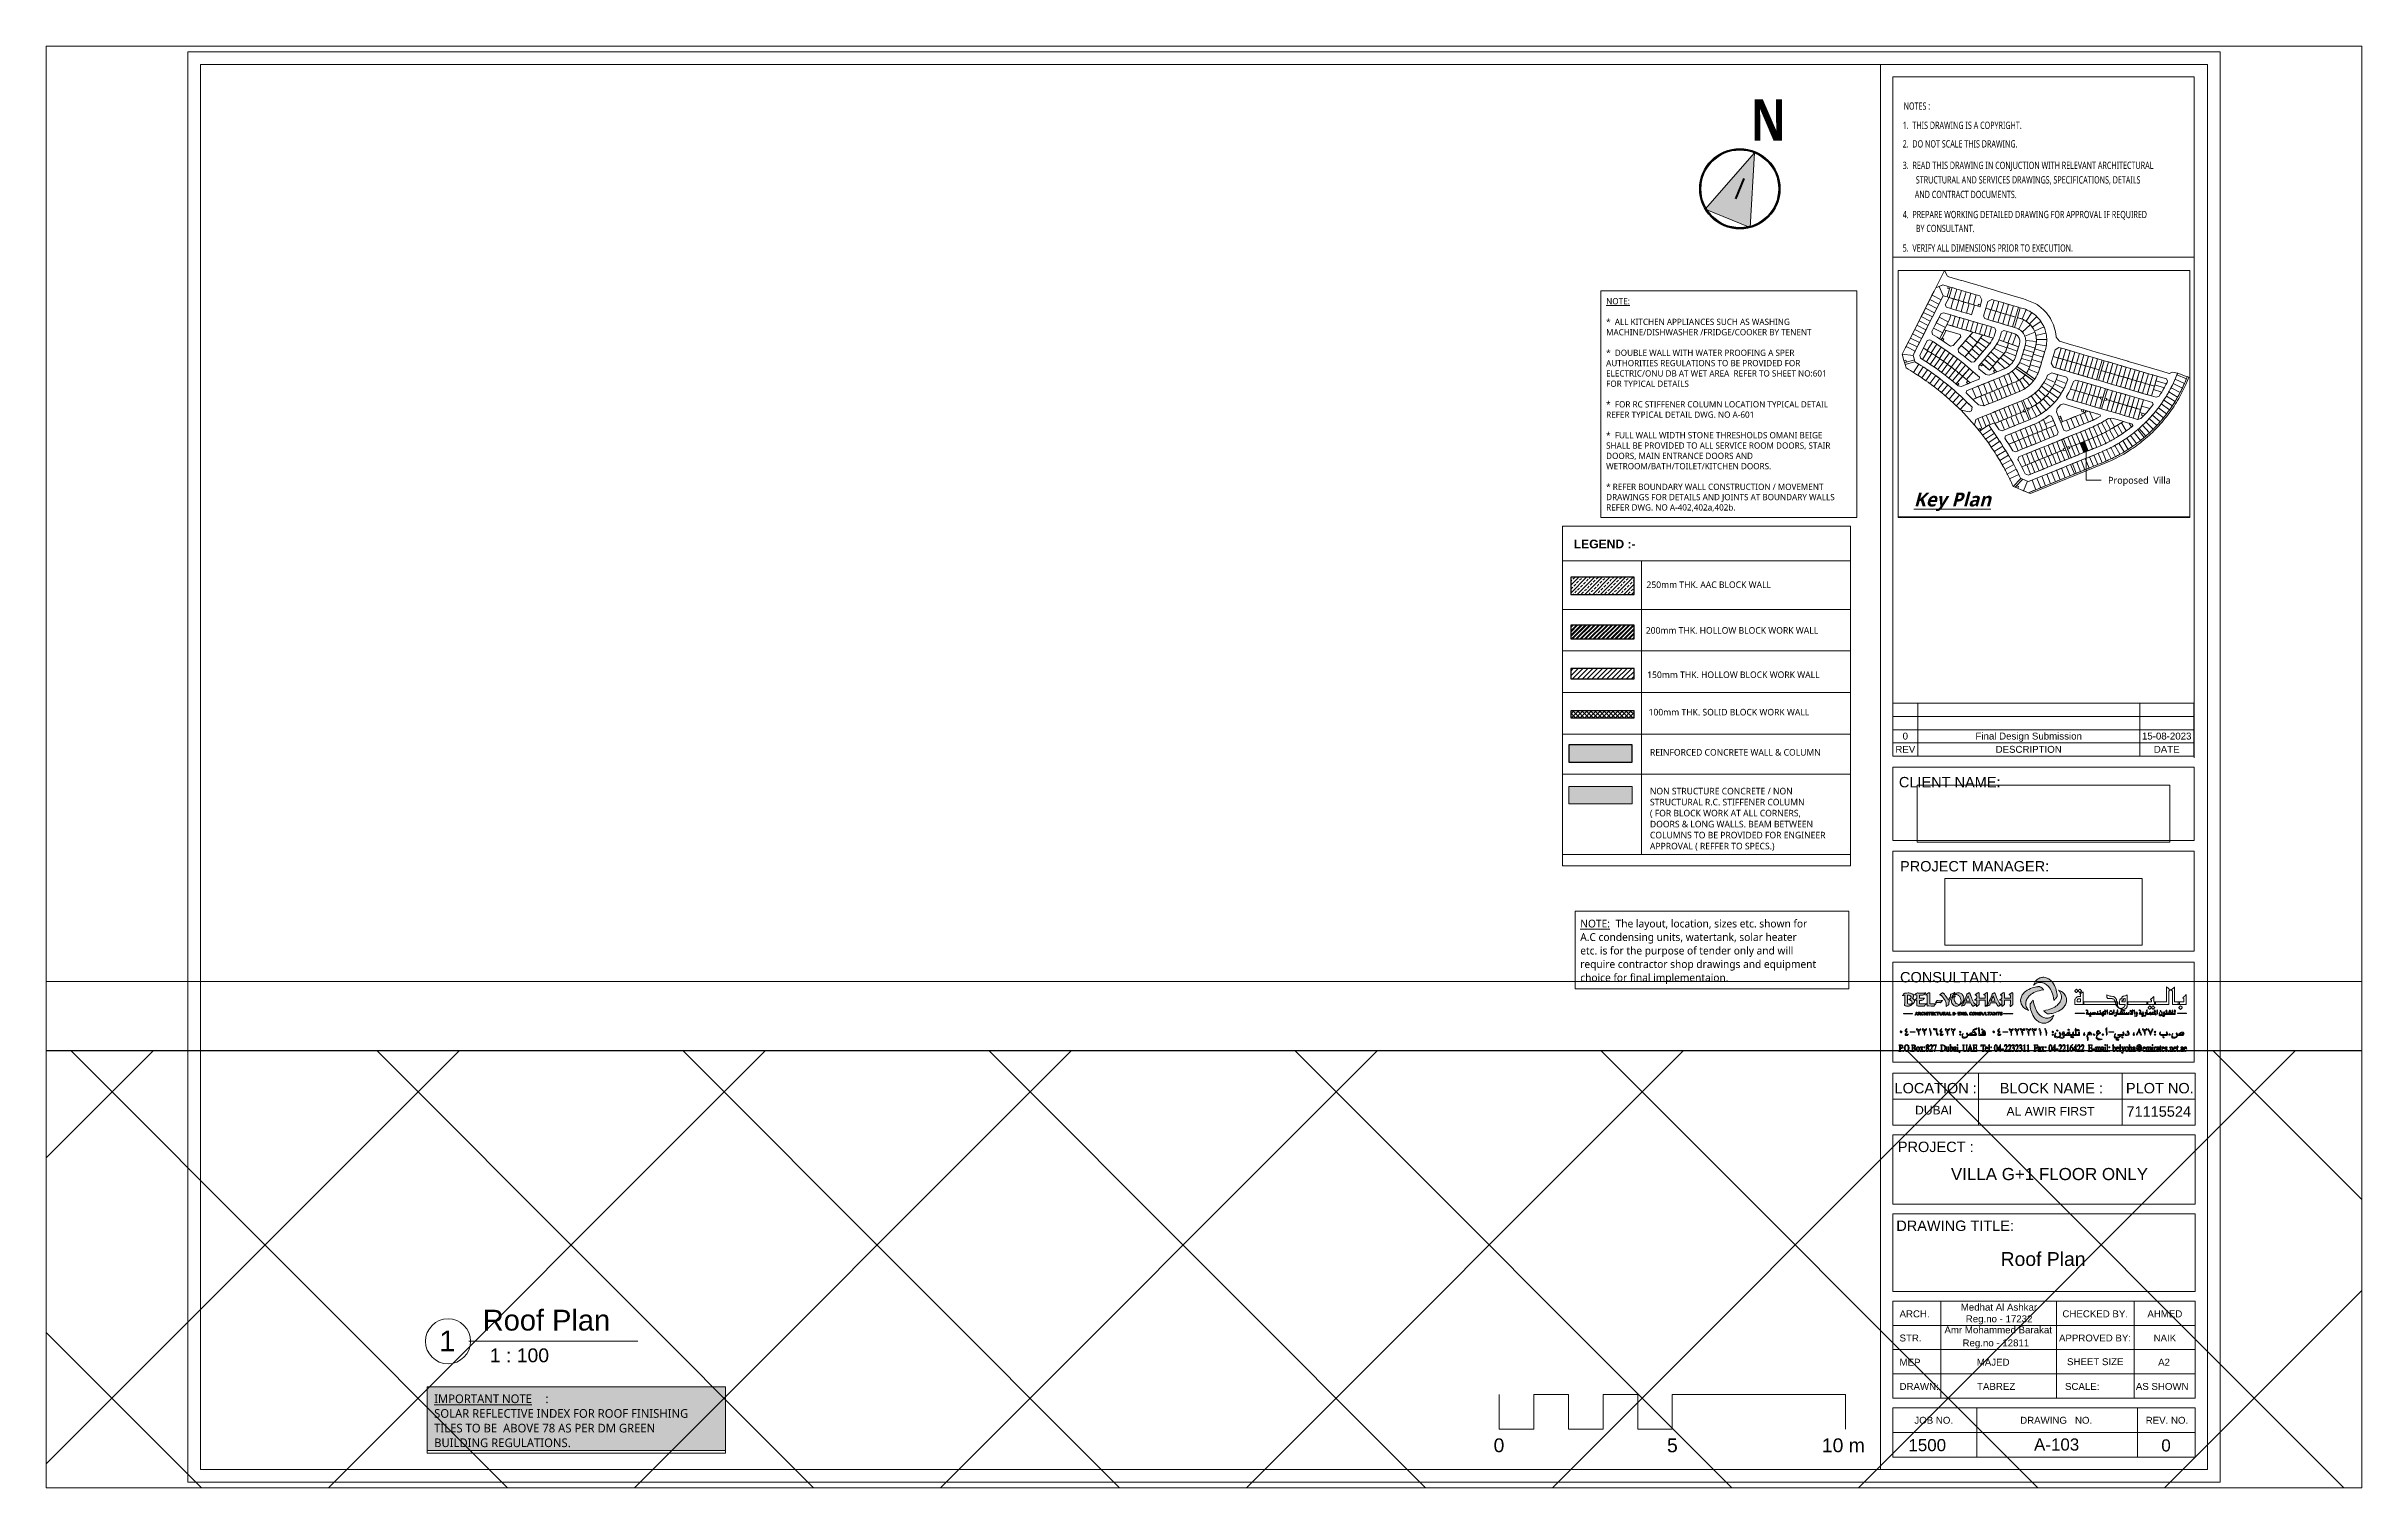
# Paper-space layout 'Layout1' of a CAD drawing. Header units: millimetres. Extents: x -33 to 635, y -3 to 414.
# The model-space entities are those that its viewports show. They can reach past a viewport. Long polylines and large blocks are cut down to what shows.
import ezdxf

# ---------------------------------------------------------------- set-up
doc = ezdxf.new("R2010")
doc.units = ezdxf.units.MM
for name, color, linetype, lineweight in [('A-ANNO-NOTE', 131, 'Continuous', 9), ('A-DETL', 90, 'Continuous', 9), ('A-DETL-GENF', 92, 'Continuous', 9), ('A-DETL-THIN', 151, 'Continuous', 9), ('A-WALL', 113, 'Continuous', 9), ('A-WALL-PATT', 111, 'Continuous', 25), ('G-ANNO-SCHD', 231, 'Continuous', 9), ('G-ANNO-TEXT', 231, 'Continuous', 9), ('G-ANNO-TTLB', 6, 'Continuous', 18), ('G-IMPT', 8, 'Continuous', 9)]:
    doc.layers.add(name, color=color, linetype=linetype, lineweight=lineweight)
doc.layers.add('G-ANNO-NPLT', color=191, linetype='Continuous', plot=False)
doc.styles.add('Arial_10', font='arial.ttf', dxfattribs={"height": 3.5})
doc.styles.add('Arial_11', font='arial.ttf', dxfattribs={"height": 4})
doc.styles.add('Arial_12', font='arial.ttf', dxfattribs={"height": 6})
doc.styles.add('Arial_7', font='arial.ttf', dxfattribs={"height": 3})
doc.styles.add('Arial_8', font='arial.ttf', dxfattribs={"height": 2})
doc.styles.add('Arial_9', font='arial.ttf', dxfattribs={"height": 2.5})
doc.styles.add('Arial_B', font='arialbd.ttf', dxfattribs={"height": 125})
doc.styles.add('Lucida Sans Unicode_4', font='l_10646.ttf', dxfattribs={"height": 250})
doc.styles.add('Lucida Sans Unicode_5', font='l_10646.ttf', dxfattribs={"height": 180})
doc.styles.add('Lucida Sans Unicode_6', font='l_10646.ttf', dxfattribs={"height": 95})
doc.styles.add('Lucida Sans Unicode_7', font='l_10646.ttf', dxfattribs={"height": 21000})
doc.styles.add('Lucida Sans Unicode_8', font='l_10646.ttf', dxfattribs={"height": 225})
doc.styles.add('Lucida Sans Unicode_9', font='l_10646.ttf', dxfattribs={"width": 0.7, "height": 2.1})
doc.styles.add('Lucida Sans Unicode_B', font='', dxfattribs={"width": 0.8, "height": 12})
doc.styles.add('Lucida Sans Unicode_B_I', font='', dxfattribs={"height": 42000})
doc.styles.get('Lucida Sans Unicode_B').set_extended_font_data('Lucida Sans Unicode', bold=True)
doc.styles.get('Lucida Sans Unicode_B_I').set_extended_font_data('Lucida Sans Unicode', italic=True, bold=True)
picture_1 = doc.add_image_def('image1.jpeg', size_in_pixel=(714, 241))
picture_2 = doc.add_image_def('image2.jpeg', size_in_pixel=(646, 145))

psp = doc.layouts.get("Layout1")

# ---------------------------------------------------------------- texts
at = {"layer": 'G-ANNO-SCHD', "char_height": 2, "attachment_point": 2, "line_spacing_factor": 0.941778, "style": 'Arial_8'}
for s, insert, width in [('0', (503.56, 215.43), 1.8609), ('Final Design Submission', (539.19, 215.43), 36.7033), ('15-08-2023', (579.05, 215.43), 17.0907), ('REV', (503.56, 211.6), 6.8559), ('DESCRIPTION', (539.19, 211.6), 22.7712), ('DATE', (579.05, 211.6), 8.8881)]:
    psp.add_mtext(s, dxfattribs=dict(at, insert=insert, width=width))
at = {"layer": 'G-ANNO-TTLB', "lineweight": 9, "attachment_point": 1}
for s, insert, char_height, width, style in [('Roof Plan', (531.08, 65.42), 4, 29.9029, 'Arial_11'), ('Roof Plan', (92.67, 48.76), 6, 44.9747, 'Arial_12'), ('1', (80.11, 42.77), 6, 5.692, 'Arial_12'), (' 1 : 100', (93.18, 37.61), 4, 22.7679, 'Arial_11'), ('A-103', (540.74, 11.6), 3.5, 16.1139, 'Arial_10'), ('0', (577.5, 11.35), 3.5, 3.3671, 'Arial_10')]:
    psp.add_mtext(s, dxfattribs=dict(at, insert=insert, char_height=char_height, width=width, style=style))

msp = doc.modelspace()

# ---------------------------------------------------------------- texts
at = {"layer": 'G-ANNO-TEXT', "color": 7, "attachment_point": 1}
for s, insert, char_height, width, style in [('\\LNOTE:', (22224.24, 20390.94), 180, 889.8731, 'Lucida Sans Unicode_5'), (' The layout, location, sizes etc. shown for ', (1009672.88, 20356.57), 225, 7896.6219, 'Lucida Sans Unicode_8'), ('\\LNOTE:', (1008727, 20356.57), 225, 1146.4131, 'Lucida Sans Unicode_8'), ('A.C condensing units, watertank, solar heater ', (1008727, 19966.31), 225, 8666.2419, 'Lucida Sans Unicode_8'), ('*  ALL KITCHEN APPLIANCES SUCH AS WASHING ', (22224.24, 19795.63), 180, 6966.6644, 'Lucida Sans Unicode_5'), ('etc. is for the purpose of tender only and will ', (1008727, 19576.05), 225, 8562.0225, 'Lucida Sans Unicode_8'), ('MACHINE/DISHWASHER /FRIDGE/COOKER BY TENENT', (22224.24, 19497.97), 180, 7696.2, 'Lucida Sans Unicode_5'), ('require contractor shop drawings and equipment ', (1008727, 19185.79), 225, 9227.4231, 'Lucida Sans Unicode_8'), ('*  DOUBLE WALL WITH WATER PROOFING A SPER ', (22224.24, 18902.66), 180, 7054.85, 'Lucida Sans Unicode_5'), ('choice for final implementaion.', (1008727, 18795.52), 225, 5852.3187, 'Lucida Sans Unicode_8'), ('AUTHORITIES REGULATIONS TO BE PROVIDED FOR ', (22224.24, 18605), 180, 7303.3731, 'Lucida Sans Unicode_5'), ('ELECTRIC/ONU DB AT WET AREA  REFER TO SHEET NO:601 ', (22224.24, 18307.35), 180, 8521.9381, 'Lucida Sans Unicode_5'), ('FOR TYPICAL DETAILS', (22224.24, 18009.69), 180, 3150.6319, 'Lucida Sans Unicode_5'), ('*  FOR RC STIFFENER COLUMN LOCATION TYPICAL DETAIL ', (22224.24, 17414.38), 180, 8489.8706, 'Lucida Sans Unicode_5'), ('REFER TYPICAL DETAIL DWG. NO A-601', (22224.24, 17116.72), 180, 5724.0487, 'Lucida Sans Unicode_5'), ('*  FULL WALL WIDTH STONE THRESHOLDS OMANI BEIGE ', (22224.24, 16521.41), 180, 8105.0606, 'Lucida Sans Unicode_5'), ('SHALL BE PROVIDED TO ALL SERVICE ROOM DOORS, STAIR ', (22224.24, 16223.75), 180, 8529.955, 'Lucida Sans Unicode_5'), ('DOORS, MAIN ENTRANCE DOORS AND ', (22224.24, 15926.1), 180, 5603.7956, 'Lucida Sans Unicode_5'), ('WETROOM/BATH/TOILET/KITCHEN DOORS.', (22224.24, 15628.44), 180, 6245.1456, 'Lucida Sans Unicode_5'), ('* REFER BOUNDARY WALL CONSTRUCTION / MOVEMENT ', (22224.24, 15033.13), 180, 8217.2969, 'Lucida Sans Unicode_5'), ('DRAWINGS FOR DETAILS AND JOINTS AT BOUNDARY WALLS ', (22224.24, 14735.47), 180, 8594.09, 'Lucida Sans Unicode_5'), ('REFER DWG. NO A-402,402a,402b.', (22224.24, 14437.82), 180, 5050.6313, 'Lucida Sans Unicode_5'), ('LEGEND :-', (30042.04, 6297.7), 125, 1078.2697, 'Arial_B'), ('250mm THK. AAC BLOCK WALL', (31091.36, 5694.41), 95, 2449.1553, 'Lucida Sans Unicode_6'), ('200mm THK. HOLLOW BLOCK WORK WALL', (31082.04, 5034.41), 95, 3298.9441, 'Lucida Sans Unicode_6'), ('150mm THK. HOLLOW BLOCK WORK WALL', (31102.04, 4394.41), 95, 3298.9441, 'Lucida Sans Unicode_6'), ('100mm THK. SOLID BLOCK WORK WALL', (31122.04, 3854.41), 95, 3094.5138, 'Lucida Sans Unicode_6'), ('\\LIMPORTANT NOTE ', (12919.14, 3282.43), 250, 3896.2013, 'Lucida Sans Unicode_4'), ('REINFORCED CONCRETE WALL & COLUMN', (31142.04, 3274.41), 95, 3258.8597, 'Lucida Sans Unicode_6'), (':', (16133.82, 3282.43), 250, 136.2869, 'Lucida Sans Unicode_4'), ('SOLAR REFLECTIVE INDEX FOR ROOF FINISHING ', (12919.14, 2859.09), 250, 9852.7394, 'Lucida Sans Unicode_4'), ('NON STRUCTURE CONCRETE / NON ', (31142.04, 2714.41), 95, 2833.9653, 'Lucida Sans Unicode_6'), ('STRUCTURAL R.C. STIFFENER COLUMN ', (31142.04, 2555.66), 95, 3038.3956, 'Lucida Sans Unicode_6'), ('TILES TO BE  ABOVE 78 AS PER DM GREEN ', (12919.14, 2435.76), 250, 8754.4275, 'Lucida Sans Unicode_4'), ('( FOR BLOCK WORK AT ALL CORNERS, ', (31142.04, 2396.91), 95, 2986.2859, 'Lucida Sans Unicode_6'), ('DOORS & LONG WALLS. BEAM BETWEEN ', (31142.04, 2238.16), 95, 3126.5813, 'Lucida Sans Unicode_6'), ('COLUMNS TO BE PROVIDED FOR ENGINEER ', (31142.04, 2079.41), 95, 3318.9862, 'Lucida Sans Unicode_6'), ('BUILDING REGULATIONS.', (12919.14, 2012.43), 250, 5106.7494, 'Lucida Sans Unicode_4'), ('APPROVAL ( REFFER TO SPECS.)', (31142.04, 1920.66), 95, 2413.0794, 'Lucida Sans Unicode_6'), ('Proposed  Villa ', (759317.96, -287562.59), 21000, 272734.0875, 'Lucida Sans Unicode_7'), ('\\LKey Plan', (170251.32, -335430.51), 42000, 290411.2969, 'Lucida Sans Unicode_B_I')]:
    msp.add_mtext(s, dxfattribs=dict(at, insert=insert, char_height=char_height, width=width, style=style))

# ---------------------------------------------------------------- blocks, each defined once
blk = doc.blocks.new('1500-tiltle-sheet-A2 - logo-1_dwg_logo1-1667610-Roof Plan')
at = {"layer": 'G-IMPT', "lineweight": 18}
h = blk.add_hatch(color=256, dxfattribs=at)
edge = h.paths.add_edge_path()
edge.add_line((764.62, 165.64), (764.57, 165.6))
edge.add_line((764.67, 165.69), (764.62, 165.64))
edge = h.paths.add_edge_path()
edge.add_line((770.56, 161.27), (770.53, 161.24))
edge.add_line((770.6, 161.33), (770.56, 161.27))
edge = h.paths.add_edge_path()
edge.add_line((771.42, 162.34), (771.37, 162.26))
edge.add_line((771.44, 162.39), (771.42, 162.34))
edge = h.paths.add_edge_path()
edge.add_line((771.45, 162.5), (771.44, 162.44))
edge.add_line((771.45, 162.58), (771.45, 162.5))
edge = h.paths.add_edge_path()
edge.add_line((770.37, 166.04), (770.06, 166.49))
edge.add_line((770.06, 166.49), (769.88, 166.69))
edge.add_line((769.88, 166.69), (769.69, 166.89))
edge.add_line((769.69, 166.89), (769.49, 167.08))
edge.add_line((769.49, 167.08), (769.27, 167.25))
edge.add_line((769.27, 167.25), (769.04, 167.41))
edge.add_line((769.04, 167.41), (768.78, 167.55))
edge.add_line((768.78, 167.55), (768.52, 167.67))
edge.add_line((768.52, 167.67), (768.24, 167.77))
edge.add_line((768.24, 167.77), (767.94, 167.85))
edge.add_line((767.94, 167.85), (767.62, 167.9))
edge.add_line((767.62, 167.9), (767.28, 167.9))
edge.add_line((767.28, 167.9), (767.1, 167.87))
edge.add_line((767.1, 167.87), (766.9, 167.84))
edge.add_line((766.9, 167.84), (766.68, 167.78))
edge.add_line((766.68, 167.78), (766.44, 167.7))
edge.add_line((766.44, 167.7), (766.19, 167.59))
edge.add_line((766.19, 167.59), (765.94, 167.44))
edge.add_line((765.94, 167.44), (765.68, 167.25))
edge.add_line((765.68, 167.25), (765.44, 167.03))
edge.add_line((765.44, 167.03), (765.19, 166.75))
edge.add_line((765.19, 166.75), (764.96, 166.42))
edge.add_line((764.96, 166.42), (764.76, 166.04))
edge.add_line((764.76, 166.04), (764.57, 165.6))
edge.add_line((764.67, 165.69), (764.76, 165.76))
edge.add_line((764.86, 165.83), (764.76, 165.76))
edge.add_line((764.86, 165.83), (764.98, 165.91))
edge.add_line((764.98, 165.91), (765.26, 166.08))
edge.add_line((765.26, 166.08), (765.62, 166.25))
edge.add_line((765.62, 166.25), (765.81, 166.32))
edge.add_line((765.81, 166.32), (766.02, 166.38))
edge.add_line((766.02, 166.38), (766.24, 166.41))
edge.add_line((766.24, 166.41), (766.47, 166.43))
edge.add_line((766.47, 166.43), (766.7, 166.43))
edge.add_line((766.7, 166.43), (766.94, 166.39))
edge.add_line((766.94, 166.39), (767.19, 166.34))
edge.add_line((767.19, 166.34), (767.45, 166.26))
edge.add_line((767.45, 166.26), (767.71, 166.15))
edge.add_line((767.71, 166.15), (767.96, 166.02))
edge.add_line((767.96, 166.02), (768.23, 165.85))
edge.add_line((768.23, 165.85), (768.49, 165.65))
edge.add_line((768.49, 165.65), (768.75, 165.42))
edge.add_line((768.75, 165.42), (769, 165.15))
edge.add_line((769, 165.15), (769.25, 164.84))
edge.add_line((769.25, 164.84), (769.48, 164.47))
edge.add_line((769.48, 164.47), (769.69, 164.07))
edge.add_line((769.69, 164.07), (769.9, 163.61))
edge.add_line((769.9, 163.61), (770.09, 163.11))
edge.add_line((770.09, 163.11), (770.25, 162.54))
edge.add_line((770.25, 162.54), (770.4, 161.92))
edge.add_line((770.4, 161.92), (770.53, 161.24))
edge.add_line((770.6, 161.33), (770.66, 161.38))
edge.add_line((770.66, 161.38), (770.79, 161.53))
edge.add_line((770.79, 161.53), (770.95, 161.71))
edge.add_line((770.95, 161.71), (771.25, 162.1))
edge.add_line((771.25, 162.1), (771.37, 162.26))
edge.add_line((771.44, 162.39), (771.44, 162.44))
edge.add_line((771.45, 162.58), (771.44, 162.69))
edge.add_line((771.43, 162.82), (771.44, 162.69))
edge.add_line((771.43, 162.82), (771.42, 162.97))
edge.add_line((771.42, 162.97), (771.37, 163.31))
edge.add_line((771.37, 163.31), (771.29, 163.71))
edge.add_line((771.29, 163.71), (771.18, 164.15))
edge.add_line((771.18, 164.15), (771.05, 164.61))
edge.add_line((771.05, 164.61), (770.86, 165.09))
edge.add_line((770.86, 165.09), (770.64, 165.57))
edge.add_line((770.64, 165.57), (770.37, 166.04))
edge = h.paths.add_edge_path()
edge.add_line((763.61, 160.09), (763.6, 160.03))
edge.add_line((763.61, 160.13), (763.61, 160.09))
edge = h.paths.add_edge_path()
edge.add_line((764.45, 161.2), (764.39, 161.14))
edge.add_line((764.49, 161.25), (764.45, 161.2))
edge = h.paths.add_edge_path()
edge.add_line((769.37, 155.27), (769.11, 155.09))
edge.add_line((769.11, 155.09), (768.86, 154.94))
edge.add_line((768.86, 154.94), (768.61, 154.83))
edge.add_line((768.61, 154.83), (768.37, 154.74))
edge.add_line((768.37, 154.74), (768.15, 154.68))
edge.add_line((768.15, 154.68), (767.95, 154.65))
edge.add_line((767.95, 154.65), (767.78, 154.63))
edge.add_line((767.63, 154.62), (767.78, 154.63))
edge.add_line((767.63, 154.62), (767.45, 154.62))
edge.add_line((767.43, 154.63), (767.45, 154.62))
edge.add_line((767.43, 154.63), (767.11, 154.68))
edge.add_line((767.11, 154.68), (766.81, 154.76))
edge.add_line((766.81, 154.76), (766.53, 154.85))
edge.add_line((766.53, 154.85), (766.27, 154.97))
edge.add_line((766.27, 154.97), (766.01, 155.12))
edge.add_line((766.01, 155.12), (765.78, 155.28))
edge.add_line((765.78, 155.28), (765.56, 155.45))
edge.add_line((765.56, 155.45), (765.36, 155.63))
edge.add_line((765.36, 155.63), (765.17, 155.84))
edge.add_line((765.17, 155.84), (764.99, 156.04))
edge.add_line((764.99, 156.04), (764.68, 156.49))
edge.add_line((764.68, 156.49), (764.41, 156.95))
edge.add_line((764.41, 156.95), (764.19, 157.44))
edge.add_line((764.19, 157.44), (764.01, 157.92))
edge.add_line((764.01, 157.92), (763.87, 158.38))
edge.add_line((763.87, 158.38), (763.76, 158.82))
edge.add_line((763.76, 158.82), (763.68, 159.22))
edge.add_line((763.68, 159.22), (763.64, 159.55))
edge.add_line((763.62, 159.71), (763.64, 159.55))
edge.add_line((763.62, 159.71), (763.61, 159.83))
edge.add_line((763.6, 159.94), (763.61, 159.83))
edge.add_line((763.6, 159.94), (763.6, 160.03))
edge.add_line((763.61, 160.13), (763.64, 160.19))
edge.add_line((763.68, 160.26), (763.64, 160.19))
edge.add_line((763.68, 160.26), (763.8, 160.43))
edge.add_line((763.8, 160.43), (764.11, 160.81))
edge.add_line((764.11, 160.81), (764.27, 161))
edge.add_line((764.27, 161), (764.39, 161.14))
edge.add_line((764.49, 161.25), (764.53, 161.29))
edge.add_line((764.53, 161.29), (764.65, 160.6))
edge.add_line((764.65, 160.6), (764.8, 159.98))
edge.add_line((764.8, 159.98), (764.96, 159.42))
edge.add_line((764.96, 159.42), (765.15, 158.92))
edge.add_line((765.15, 158.92), (765.36, 158.46))
edge.add_line((765.36, 158.46), (765.57, 158.06))
edge.add_line((765.57, 158.06), (765.81, 157.69))
edge.add_line((765.81, 157.69), (766.05, 157.38))
edge.add_line((766.05, 157.38), (766.3, 157.1))
edge.add_line((766.3, 157.1), (766.56, 156.87))
edge.add_line((766.56, 156.87), (766.82, 156.67))
edge.add_line((766.82, 156.67), (767.09, 156.51))
edge.add_line((767.09, 156.51), (767.35, 156.37))
edge.add_line((767.35, 156.37), (767.6, 156.27))
edge.add_line((767.6, 156.27), (767.86, 156.19))
edge.add_line((767.86, 156.19), (768.11, 156.13))
edge.add_line((768.11, 156.13), (768.35, 156.1))
edge.add_line((768.35, 156.1), (768.58, 156.09))
edge.add_line((768.58, 156.09), (768.81, 156.11))
edge.add_line((768.81, 156.11), (769.03, 156.15))
edge.add_line((769.03, 156.15), (769.24, 156.21))
edge.add_line((769.24, 156.21), (769.44, 156.27))
edge.add_line((769.44, 156.27), (769.79, 156.44))
edge.add_line((769.79, 156.44), (770.07, 156.62))
edge.add_line((770.19, 156.7), (770.07, 156.62))
edge.add_line((770.19, 156.7), (770.3, 156.77))
edge.add_line((770.38, 156.84), (770.3, 156.77))
edge.add_line((770.38, 156.84), (770.43, 156.89))
edge.add_line((770.48, 156.92), (770.43, 156.89))
edge.add_line((770.48, 156.92), (770.3, 156.49))
edge.add_line((770.3, 156.49), (770.09, 156.1))
edge.add_line((770.09, 156.1), (769.86, 155.78))
edge.add_line((769.86, 155.78), (769.62, 155.5))
edge.add_line((769.62, 155.5), (769.37, 155.27))
h = blk.add_hatch(color=256, dxfattribs=at)
edge = h.paths.add_edge_path()
edge.add_line((736.82, 161.22), (736.82, 161.23))
edge.add_line((736.8, 161.2), (736.82, 161.22))
edge = h.paths.add_edge_path()
edge.add_line((736.27, 160.59), (736.29, 160.61))
edge.add_line((736.27, 160.59), (736.27, 160.59))
edge = h.paths.add_edge_path()
edge.add_line((736.31, 160.59), (736.27, 160.59))
edge.add_line((736.4, 160.59), (736.31, 160.59))
edge = h.paths.add_edge_path()
edge.add_line((737.81, 160.58), (737.79, 160.55))
edge.add_line((737.88, 160.65), (737.81, 160.58))
edge = h.paths.add_edge_path()
edge.add_line((738.06, 161.15), (738.2, 161.16))
edge.add_line((738.06, 161.15), (737.9, 161.14))
edge.add_line((737.9, 161.14), (737.74, 161.14))
edge.add_line((737.6, 161.14), (737.74, 161.14))
edge.add_line((737.6, 161.14), (737.5, 161.13))
edge.add_line((737.46, 161.13), (737.26, 161.14))
edge.add_line((737.26, 161.14), (737.09, 161.15))
edge.add_line((736.95, 161.19), (737.09, 161.15))
edge.add_line((736.95, 161.19), (736.82, 161.23))
edge.add_line((736.73, 161.13), (736.8, 161.2))
edge.add_line((736.73, 161.13), (736.64, 161.02))
edge.add_line((736.55, 160.91), (736.64, 161.02))
edge.add_line((736.55, 160.91), (736.45, 160.79))
edge.add_line((736.36, 160.69), (736.45, 160.79))
edge.add_line((736.36, 160.69), (736.29, 160.61))
edge.add_line((736.4, 160.59), (736.52, 160.6))
edge.add_line((736.68, 160.6), (736.52, 160.6))
edge.add_line((736.68, 160.6), (736.83, 160.61))
edge.add_line((736.95, 160.62), (736.83, 160.61))
edge.add_line((736.95, 160.62), (737.05, 160.62))
edge.add_line((737.08, 160.63), (737.05, 160.62))
edge.add_line((737.08, 160.63), (737.32, 160.62))
edge.add_line((737.32, 160.62), (737.54, 160.59))
edge.add_line((737.65, 160.58), (737.54, 160.59))
edge.add_line((737.65, 160.58), (737.79, 160.55))
edge.add_line((737.88, 160.65), (737.96, 160.75))
edge.add_line((738.06, 160.86), (737.96, 160.75))
edge.add_line((738.06, 160.86), (738.17, 160.97))
edge.add_line((738.25, 161.07), (738.17, 160.97))
edge.add_line((738.25, 161.07), (738.31, 161.14))
edge.add_line((738.34, 161.16), (738.31, 161.14))
edge.add_line((738.34, 161.16), (738.33, 161.16))
edge = h.paths.add_edge_path()
edge.add_line((729.52, 160.47), (729.49, 160.38))
edge.add_line((729.52, 160.47), (729.53, 160.59))
edge.add_line((729.53, 160.59), (729.51, 160.77))
edge.add_line((729.51, 160.77), (729.44, 160.94))
edge.add_line((729.44, 160.94), (729.34, 161.09))
edge.add_line((729.34, 161.09), (729.18, 161.23))
edge.add_line((729.18, 161.23), (729.04, 161.33))
edge.add_line((729.04, 161.33), (728.89, 161.39))
edge.add_line((728.75, 161.44), (728.89, 161.39))
edge.add_line((728.75, 161.44), (728.6, 161.45))
edge.add_line((728.6, 161.55), (728.6, 161.45))
edge.add_line((728.6, 161.55), (728.82, 161.61))
edge.add_line((728.82, 161.61), (729.01, 161.71))
edge.add_line((729.11, 161.81), (729.01, 161.71))
edge.add_line((729.11, 161.81), (729.18, 161.91))
edge.add_line((729.23, 162.02), (729.18, 161.91))
edge.add_line((729.23, 162.02), (729.24, 162.15))
edge.add_line((729.23, 162.27), (729.24, 162.15))
edge.add_line((729.23, 162.27), (729.18, 162.38))
edge.add_line((729.12, 162.48), (729.18, 162.38))
edge.add_line((729.12, 162.48), (729.02, 162.57))
edge.add_line((728.88, 162.65), (729.02, 162.57))
edge.add_line((728.88, 162.65), (728.72, 162.7))
edge.add_line((728.72, 162.7), (728.53, 162.74))
edge.add_line((728.53, 162.74), (728.31, 162.75))
edge.add_line((728.17, 162.75), (728.17, 160.32))
edge.add_line((728.17, 160.32), (728.39, 160.24))
edge.add_line((728.39, 160.24), (728.61, 160.18))
edge.add_line((728.61, 160.18), (728.81, 160.14))
edge.add_line((728.81, 160.14), (728.98, 160.13))
edge.add_line((729.11, 160.13), (728.98, 160.13))
edge.add_line((729.11, 160.13), (729.22, 160.15))
edge.add_line((729.31, 160.19), (729.22, 160.15))
edge.add_line((729.31, 160.19), (729.39, 160.23))
edge.add_line((729.45, 160.3), (729.39, 160.23))
edge.add_line((729.45, 160.3), (729.49, 160.38))
edge = h.paths.add_edge_path()
edge.add_line((727.39, 163.28), (727.4, 163.29))
edge.add_line((727.38, 163.26), (727.39, 163.28))
edge = h.paths.add_edge_path()
edge.add_line((726.72, 162.67), (726.74, 162.68))
edge.add_line((726.72, 162.66), (726.72, 162.67))
edge = h.paths.add_edge_path()
edge.add_line((726.74, 162.66), (726.72, 162.66))
edge.add_line((726.83, 162.67), (726.74, 162.66))
edge = h.paths.add_edge_path()
edge.add_line((727.39, 162.71), (727.32, 162.7))
edge.add_line((727.43, 162.71), (727.39, 162.71))
edge = h.paths.add_edge_path()
edge.add_line((727.44, 162.66), (727.43, 162.71))
edge.add_line((727.45, 162.59), (727.44, 162.66))
edge = h.paths.add_edge_path()
edge.add_line((730.05, 161.49), (730.13, 161.38))
edge.add_line((730.05, 161.49), (729.97, 161.59))
edge.add_line((729.86, 161.69), (729.97, 161.59))
edge.add_line((729.86, 161.69), (729.73, 161.77))
edge.add_line((729.59, 161.85), (729.73, 161.77))
edge.add_line((729.59, 161.85), (729.77, 161.97))
edge.add_line((729.77, 161.97), (729.89, 162.12))
edge.add_line((729.89, 162.12), (729.97, 162.28))
edge.add_line((729.97, 162.28), (729.98, 162.47))
edge.add_line((729.98, 162.59), (729.98, 162.47))
edge.add_line((729.98, 162.59), (729.95, 162.71))
edge.add_line((729.9, 162.81), (729.95, 162.71))
edge.add_line((729.9, 162.81), (729.82, 162.92))
edge.add_line((729.73, 163), (729.82, 162.92))
edge.add_line((729.73, 163), (729.61, 163.08))
edge.add_line((729.48, 163.16), (729.61, 163.08))
edge.add_line((729.48, 163.16), (729.32, 163.22))
edge.add_line((729.32, 163.22), (729.11, 163.29))
edge.add_line((729.11, 163.29), (728.87, 163.33))
edge.add_line((728.87, 163.33), (728.63, 163.36))
edge.add_line((728.63, 163.36), (728.38, 163.36))
edge.add_line((728.38, 163.36), (727.9, 163.35))
edge.add_line((727.9, 163.35), (727.67, 163.32))
edge.add_line((727.67, 163.32), (727.4, 163.29))
edge.add_line((727.3, 163.19), (727.38, 163.26))
edge.add_line((727.3, 163.19), (727.19, 163.09))
edge.add_line((727.19, 163.09), (727.06, 162.98))
edge.add_line((727.06, 162.98), (726.93, 162.86))
edge.add_line((726.82, 162.76), (726.93, 162.86))
edge.add_line((726.82, 162.76), (726.74, 162.68))
edge.add_line((726.83, 162.67), (727.07, 162.68))
edge.add_line((727.07, 162.68), (727.32, 162.7))
edge.add_line((727.45, 162.59), (727.45, 162.5))
edge.add_line((727.46, 162.39), (727.45, 162.5))
edge.add_line((727.46, 162.39), (727.46, 162.03))
edge.add_line((727.46, 162.03), (727.45, 161.76))
edge.add_line((727.45, 161.76), (727.45, 161.46))
edge.add_line((727.45, 161.46), (727.44, 161.14))
edge.add_line((727.44, 161.14), (727.42, 160.79))
edge.add_line((727.42, 160.79), (727.41, 160.46))
edge.add_line((727.41, 160.46), (727.39, 160.17))
edge.add_line((727.39, 160.17), (727.37, 159.93))
edge.add_line((727.37, 159.93), (727.35, 159.74))
edge.add_line((727.35, 159.74), (727.58, 159.67))
edge.add_line((727.58, 159.67), (727.76, 159.64))
edge.add_line((727.76, 159.64), (727.97, 159.6))
edge.add_line((727.97, 159.6), (728.14, 159.57))
edge.add_line((728.29, 159.55), (728.14, 159.57))
edge.add_line((728.29, 159.55), (728.41, 159.54))
edge.add_line((728.56, 159.55), (728.41, 159.54))
edge.add_line((728.56, 159.55), (728.7, 159.59))
edge.add_line((728.7, 159.59), (728.86, 159.64))
edge.add_line((728.86, 159.64), (729.02, 159.72))
edge.add_line((729.14, 159.78), (729.02, 159.72))
edge.add_line((729.14, 159.78), (729.29, 159.88))
edge.add_line((729.29, 159.88), (729.44, 159.99))
edge.add_line((729.44, 159.99), (729.61, 160.12))
edge.add_line((729.61, 160.12), (729.8, 160.27))
edge.add_line((729.8, 160.27), (729.94, 160.4))
edge.add_line((730.05, 160.51), (729.94, 160.4))
edge.add_line((730.05, 160.51), (730.12, 160.6))
edge.add_line((730.12, 160.6), (730.2, 160.79))
edge.add_line((730.2, 160.79), (730.23, 161))
edge.add_line((730.22, 161.13), (730.23, 161))
edge.add_line((730.22, 161.13), (730.18, 161.26))
edge.add_line((730.18, 161.26), (730.13, 161.38))
edge = h.paths.add_edge_path()
edge.add_line((732.06, 161.22), (732.01, 161.21))
edge.add_line((732.14, 161.22), (732.06, 161.22))
edge = h.paths.add_edge_path()
edge.add_line((732.56, 161.88), (732.63, 161.88))
edge.add_line((732.53, 161.87), (732.56, 161.88))
edge = h.paths.add_edge_path()
edge.add_line((731.01, 163.36), (731.13, 163.36))
edge.add_line((731, 163.36), (731.01, 163.36))
edge = h.paths.add_edge_path()
edge.add_line((730.97, 163.34), (731, 163.36))
edge.add_line((730.89, 163.28), (730.97, 163.34))
edge = h.paths.add_edge_path()
edge.add_line((730.25, 162.83), (730.27, 162.85))
edge.add_line((730.24, 162.83), (730.25, 162.83))
edge = h.paths.add_edge_path()
edge.add_line((730.27, 162.82), (730.24, 162.83))
edge.add_line((730.35, 162.81), (730.27, 162.82))
edge = h.paths.add_edge_path()
edge.add_line((730.92, 162.75), (730.85, 162.76))
edge.add_line((730.96, 162.74), (730.92, 162.75))
edge = h.paths.add_edge_path()
edge.add_line((730.95, 161.82), (730.96, 161.83))
edge.add_line((730.92, 161.81), (730.95, 161.82))
edge = h.paths.add_edge_path()
edge.add_line((730.29, 161.31), (730.37, 161.37))
edge.add_line((730.27, 161.29), (730.29, 161.31))
edge = h.paths.add_edge_path()
edge.add_line((732.99, 159.57), (732.91, 159.58))
edge.add_line((733.04, 159.57), (732.99, 159.57))
edge = h.paths.add_edge_path()
edge.add_line((733.05, 159.58), (733.04, 159.57))
edge.add_line((733.07, 159.6), (733.05, 159.58))
edge = h.paths.add_edge_path()
edge.add_line((733.67, 160.27), (733.65, 160.24))
edge.add_line((733.68, 160.28), (733.67, 160.27))
edge = h.paths.add_edge_path()
edge.add_line((733.5, 160.25), (733.6, 160.26))
edge.add_line((733.5, 160.25), (733.36, 160.23))
edge.add_line((733.36, 160.23), (733.19, 160.22))
edge.add_line((733.19, 160.22), (732.82, 160.21))
edge.add_line((732.82, 160.21), (732.44, 160.2))
edge.add_line((732.44, 160.2), (732.02, 160.21))
edge.add_line((732.02, 160.21), (731.82, 160.22))
edge.add_line((731.69, 160.23), (731.82, 160.22))
edge.add_line((731.69, 160.23), (731.69, 161.21))
edge.add_line((731.69, 161.21), (732.01, 161.21))
edge.add_line((732.14, 161.22), (732.23, 161.23))
edge.add_line((732.3, 161.25), (732.23, 161.23))
edge.add_line((732.3, 161.25), (732.42, 161.26))
edge.add_line((732.56, 161.33), (732.42, 161.26))
edge.add_line((732.56, 161.33), (732.7, 161.43))
edge.add_line((732.7, 161.43), (732.86, 161.57))
edge.add_line((732.86, 161.57), (732.98, 161.7))
edge.add_line((732.98, 161.7), (733.13, 161.89))
edge.add_line((733.03, 161.89), (732.83, 161.88))
edge.add_line((732.83, 161.88), (732.63, 161.88))
edge.add_line((732.27, 161.86), (732.4, 161.87))
edge.add_line((732.27, 161.86), (732.11, 161.86))
edge.add_line((731.96, 161.85), (732.11, 161.86))
edge.add_line((731.96, 161.85), (731.82, 161.84))
edge.add_line((731.69, 161.84), (731.69, 162.7))
edge.add_line((731.69, 162.7), (732.3, 162.7))
edge.add_line((732.3, 162.7), (732.49, 162.71))
edge.add_line((732.49, 162.71), (732.67, 162.74))
edge.add_line((732.67, 162.74), (732.82, 162.8))
edge.add_line((732.82, 162.8), (732.97, 162.87))
edge.add_line((732.97, 162.87), (733.51, 163.36))
edge.add_line((733.36, 163.36), (733.47, 163.36))
edge.add_line((733.36, 163.36), (733.19, 163.35))
edge.add_line((733.19, 163.35), (733.01, 163.34))
edge.add_line((733.01, 163.34), (732.82, 163.33))
edge.add_line((732.82, 163.33), (732.66, 163.32))
edge.add_line((732.55, 163.31), (732.66, 163.32))
edge.add_line((732.55, 163.31), (732.03, 163.31))
edge.add_line((732.03, 163.31), (731.62, 163.32))
edge.add_line((731.62, 163.32), (731.43, 163.33))
edge.add_line((731.28, 163.34), (731.43, 163.33))
edge.add_line((731.28, 163.34), (731.13, 163.36))
edge.add_line((730.89, 163.28), (730.76, 163.19))
edge.add_line((730.76, 163.19), (730.62, 163.1))
edge.add_line((730.62, 163.1), (730.48, 162.99))
edge.add_line((730.35, 162.91), (730.48, 162.99))
edge.add_line((730.35, 162.91), (730.27, 162.85))
edge.add_line((730.35, 162.81), (730.6, 162.79))
edge.add_line((730.6, 162.79), (730.85, 162.76))
edge.add_line((730.96, 162.74), (730.96, 161.83))
edge.add_line((730.85, 161.75), (730.92, 161.81))
edge.add_line((730.85, 161.75), (730.73, 161.66))
edge.add_line((730.73, 161.66), (730.6, 161.56))
edge.add_line((730.48, 161.46), (730.6, 161.56))
edge.add_line((730.48, 161.46), (730.37, 161.37))
edge.add_line((730.26, 161.29), (730.27, 161.29))
edge.add_line((730.26, 161.29), (730.62, 161.26))
edge.add_line((730.62, 161.26), (730.96, 161.25))
edge.add_line((730.96, 161.25), (730.96, 160.88))
edge.add_line((730.96, 160.88), (730.93, 160.11))
edge.add_line((730.93, 160.11), (730.92, 159.93))
edge.add_line((730.91, 159.78), (730.92, 159.93))
edge.add_line((730.91, 159.78), (730.9, 159.68))
edge.add_line((730.88, 159.61), (730.9, 159.68))
edge.add_line((730.88, 159.61), (731.13, 159.61))
edge.add_line((731.26, 159.6), (731.13, 159.61))
edge.add_line((731.26, 159.6), (731.58, 159.6))
edge.add_line((731.58, 159.6), (731.77, 159.6))
edge.add_line((731.77, 159.6), (731.98, 159.6))
edge.add_line((731.98, 159.6), (732.19, 159.59))
edge.add_line((732.19, 159.59), (732.38, 159.59))
edge.add_line((732.38, 159.59), (732.55, 159.58))
edge.add_line((732.55, 159.58), (732.91, 159.58))
edge.add_line((733.14, 159.68), (733.07, 159.6))
edge.add_line((733.14, 159.68), (733.25, 159.79))
edge.add_line((733.25, 159.79), (733.36, 159.92))
edge.add_line((733.36, 159.92), (733.48, 160.05))
edge.add_line((733.57, 160.16), (733.48, 160.05))
edge.add_line((733.57, 160.16), (733.65, 160.24))
edge.add_line((733.68, 160.28), (733.6, 160.26))
edge = h.paths.add_edge_path()
edge.add_line((734.58, 163.43), (734.64, 163.37))
edge.add_line((734.5, 163.45), (734.58, 163.43))
edge = h.paths.add_edge_path()
edge.add_line((733.99, 163.19), (734.01, 163.21))
edge.add_line((733.93, 163.15), (733.99, 163.19))
edge = h.paths.add_edge_path()
edge.add_line((733.5, 162.87), (733.56, 162.9))
edge.add_line((733.49, 162.85), (733.5, 162.87))
edge = h.paths.add_edge_path()
edge.add_line((733.52, 162.75), (733.49, 162.85))
edge.add_line((733.63, 162.79), (733.52, 162.75))
edge = h.paths.add_edge_path()
edge.add_line((733.76, 162.79), (733.68, 162.81))
edge.add_line((733.81, 162.75), (733.76, 162.79))
edge = h.paths.add_edge_path()
edge.add_line((735.81, 159.58), (735.8, 159.57))
edge.add_line((735.84, 159.6), (735.81, 159.58))
edge = h.paths.add_edge_path()
edge.add_line((736.47, 160.28), (736.4, 160.2))
edge.add_line((736.5, 160.3), (736.47, 160.28))
edge = h.paths.add_edge_path()
edge.add_line((735.96, 160.24), (735.66, 160.22))
edge.add_line((735.66, 160.22), (735.01, 160.22))
edge.add_line((735.01, 160.22), (734.82, 160.23))
edge.add_line((734.68, 160.24), (734.82, 160.23))
edge.add_line((734.68, 160.24), (734.68, 163.15))
edge.add_line((734.67, 163.28), (734.68, 163.15))
edge.add_line((734.67, 163.28), (734.64, 163.37))
edge.add_line((734.5, 163.45), (734.42, 163.43))
edge.add_line((734.3, 163.39), (734.42, 163.43))
edge.add_line((734.3, 163.39), (734.18, 163.31))
edge.add_line((734.18, 163.31), (734.01, 163.21))
edge.add_line((733.93, 163.15), (733.75, 163.03))
edge.add_line((733.75, 163.03), (733.56, 162.9))
edge.add_line((733.63, 162.79), (733.68, 162.81))
edge.add_line((733.81, 162.75), (733.87, 162.69))
edge.add_line((733.9, 162.61), (733.87, 162.69))
edge.add_line((733.9, 162.61), (733.93, 162.44))
edge.add_line((733.93, 162.44), (733.93, 162.22))
edge.add_line((733.93, 162.22), (733.93, 161.58))
edge.add_line((733.93, 161.58), (733.93, 161.39))
edge.add_line((733.93, 161.39), (733.93, 160.95))
edge.add_line((733.93, 160.95), (733.92, 160.71))
edge.add_line((733.92, 160.71), (733.92, 160.29))
edge.add_line((733.92, 160.29), (733.91, 160.1))
edge.add_line((733.91, 160.1), (733.91, 159.57))
edge.add_line((733.91, 159.57), (734.14, 159.62))
edge.add_line((734.14, 159.62), (734.36, 159.64))
edge.add_line((734.36, 159.64), (735.05, 159.6))
edge.add_line((735.05, 159.6), (735.41, 159.58))
edge.add_line((735.41, 159.58), (735.8, 159.57))
edge.add_line((735.84, 159.6), (735.91, 159.69))
edge.add_line((735.91, 159.69), (736.03, 159.81))
edge.add_line((736.03, 159.81), (736.15, 159.94))
edge.add_line((736.15, 159.94), (736.28, 160.08))
edge.add_line((736.28, 160.08), (736.4, 160.2))
edge.add_line((736.51, 160.31), (736.5, 160.3))
edge.add_line((736.51, 160.31), (736.25, 160.27))
edge.add_line((736.25, 160.27), (735.96, 160.24))
edge = h.paths.add_edge_path()
edge.add_line((741.8, 163.51), (741.83, 163.53))
edge.add_line((741.74, 163.48), (741.8, 163.51))
edge = h.paths.add_edge_path()
edge.add_line((740.77, 163), (740.84, 163.04))
edge.add_line((740.71, 162.98), (740.77, 163))
edge = h.paths.add_edge_path()
edge.add_line((740.65, 162.95), (740.67, 162.95))
edge.add_line((740.66, 162.92), (740.65, 162.95))
edge = h.paths.add_edge_path()
edge.add_line((740.35, 161.88), (740.37, 161.91))
edge.add_line((740.31, 161.82), (740.35, 161.88))
edge = h.paths.add_edge_path()
edge.add_line((740.01, 161.33), (740.05, 161.39))
edge.add_line((739.99, 161.3), (740.01, 161.33))
edge = h.paths.add_edge_path()
edge.add_line((738.49, 163.36), (738.55, 163.31))
edge.add_line((738.44, 163.38), (738.49, 163.36))
edge = h.paths.add_edge_path()
edge.add_line((738.32, 163.38), (738.39, 163.39))
edge.add_line((738.26, 163.36), (738.32, 163.38))
edge = h.paths.add_edge_path()
edge.add_line((738.25, 163.35), (738.26, 163.36))
edge.add_line((738.23, 163.33), (738.25, 163.35))
edge = h.paths.add_edge_path()
edge.add_line((737.52, 162.87), (737.55, 162.88))
edge.add_line((737.51, 162.86), (737.52, 162.87))
edge = h.paths.add_edge_path()
edge.add_line((737.52, 162.85), (737.51, 162.86))
edge.add_line((737.55, 162.81), (737.52, 162.85))
edge = h.paths.add_edge_path()
edge.add_line((737.57, 162.78), (737.55, 162.81))
edge.add_line((737.57, 162.76), (737.57, 162.78))
edge = h.paths.add_edge_path()
edge.add_line((737.63, 162.8), (737.57, 162.76))
edge.add_line((737.69, 162.81), (737.63, 162.8))
edge = h.paths.add_edge_path()
edge.add_line((739.05, 161.24), (739.01, 161.3))
edge.add_line((739.08, 161.2), (739.05, 161.24))
edge = h.paths.add_edge_path()
edge.add_line((739.1, 161.17), (739.08, 161.2))
edge.add_line((739.11, 161.15), (739.1, 161.17))
edge = h.paths.add_edge_path()
edge.add_line((739.35, 159.48), (739.36, 159.5))
edge.add_line((739.36, 159.48), (739.35, 159.48))
edge = h.paths.add_edge_path()
edge.add_line((739.39, 159.5), (739.36, 159.48))
edge.add_line((739.48, 159.56), (739.39, 159.5))
edge = h.paths.add_edge_path()
edge.add_line((740.16, 160.03), (740.07, 159.96))
edge.add_line((740.19, 160.04), (740.16, 160.03))
edge = h.paths.add_edge_path()
edge.add_line((741.87, 163.43), (741.83, 163.38))
edge.add_line((741.9, 163.48), (741.87, 163.43))
edge = h.paths.add_edge_path()
edge.add_line((741.83, 163.53), (741.85, 163.54))
edge.add_line((741.74, 163.48), (741.66, 163.44))
edge.add_line((741.66, 163.44), (741.47, 163.35))
edge.add_line((741.47, 163.35), (741.25, 163.24))
edge.add_line((741.25, 163.24), (741.03, 163.13))
edge.add_line((741.03, 163.13), (740.84, 163.04))
edge.add_line((740.71, 162.98), (740.67, 162.95))
edge.add_line((740.66, 162.83), (740.66, 162.92))
edge.add_line((740.66, 162.83), (740.65, 162.65))
edge.add_line((740.65, 162.65), (740.62, 162.47))
edge.add_line((740.62, 162.47), (740.52, 162.19))
edge.add_line((740.52, 162.19), (740.37, 161.91))
edge.add_line((740.31, 161.82), (740.18, 161.6))
edge.add_line((740.18, 161.6), (740.05, 161.39))
edge.add_line((739.99, 161.3), (739.66, 161.84))
edge.add_line((739.66, 161.84), (739.48, 162.13))
edge.add_line((739.48, 162.13), (739.3, 162.4))
edge.add_line((739.3, 162.4), (739.14, 162.64))
edge.add_line((739.14, 162.64), (738.99, 162.85))
edge.add_line((738.99, 162.85), (738.89, 162.98))
edge.add_line((738.8, 163.08), (738.89, 162.98))
edge.add_line((738.8, 163.08), (738.71, 163.18))
edge.add_line((738.63, 163.25), (738.71, 163.18))
edge.add_line((738.63, 163.25), (738.55, 163.31))
edge.add_line((738.44, 163.38), (738.39, 163.39))
edge.add_line((738.14, 163.28), (738.23, 163.33))
edge.add_line((738.14, 163.28), (738.02, 163.2))
edge.add_line((738.02, 163.2), (737.88, 163.11))
edge.add_line((737.88, 163.11), (737.75, 163.02))
edge.add_line((737.63, 162.93), (737.75, 163.02))
edge.add_line((737.63, 162.93), (737.55, 162.88))
edge.add_line((737.69, 162.81), (737.75, 162.78))
edge.add_line((737.82, 162.74), (737.75, 162.78))
edge.add_line((737.82, 162.74), (737.91, 162.68))
edge.add_line((738.01, 162.59), (737.91, 162.68))
edge.add_line((738.01, 162.59), (738.22, 162.39))
edge.add_line((738.22, 162.39), (738.38, 162.18))
edge.add_line((738.38, 162.18), (738.49, 162.02))
edge.add_line((738.49, 162.02), (738.6, 161.88))
edge.add_line((738.68, 161.77), (738.6, 161.88))
edge.add_line((738.68, 161.77), (738.74, 161.68))
edge.add_line((738.83, 161.56), (738.74, 161.68))
edge.add_line((738.83, 161.56), (738.9, 161.46))
edge.add_line((738.97, 161.37), (738.9, 161.46))
edge.add_line((738.97, 161.37), (739.01, 161.3))
edge.add_line((739.11, 161.15), (739.23, 160.92))
edge.add_line((739.23, 160.92), (739.31, 160.67))
edge.add_line((739.31, 160.67), (739.36, 160.39))
edge.add_line((739.36, 160.39), (739.36, 160.04))
edge.add_line((739.36, 159.95), (739.36, 159.76))
edge.add_line((739.36, 159.76), (739.36, 159.5))
edge.add_line((739.48, 159.56), (739.62, 159.66))
edge.add_line((739.62, 159.66), (739.78, 159.76))
edge.add_line((739.78, 159.76), (739.93, 159.87))
edge.add_line((739.93, 159.87), (740.07, 159.96))
edge.add_line((740.19, 160.04), (740.2, 160.05))
edge.add_line((740.2, 160.05), (740.16, 160.22))
edge.add_line((740.16, 160.22), (740.16, 160.42))
edge.add_line((740.16, 160.58), (740.16, 160.42))
edge.add_line((740.16, 160.58), (740.17, 160.71))
edge.add_line((740.21, 160.83), (740.17, 160.71))
edge.add_line((740.21, 160.83), (740.25, 160.94))
edge.add_line((740.25, 160.94), (740.63, 161.53))
edge.add_line((740.63, 161.53), (740.76, 161.73))
edge.add_line((740.76, 161.73), (740.87, 161.92))
edge.add_line((740.87, 161.92), (740.98, 162.08))
edge.add_line((740.98, 162.08), (741.08, 162.24))
edge.add_line((741.08, 162.24), (741.17, 162.37))
edge.add_line((741.25, 162.5), (741.17, 162.37))
edge.add_line((741.25, 162.5), (741.32, 162.61))
edge.add_line((741.38, 162.69), (741.32, 162.61))
edge.add_line((741.38, 162.69), (741.47, 162.85))
edge.add_line((741.47, 162.85), (741.57, 162.99))
edge.add_line((741.64, 163.11), (741.57, 162.99))
edge.add_line((741.64, 163.11), (741.72, 163.22))
edge.add_line((741.78, 163.3), (741.72, 163.22))
edge.add_line((741.78, 163.3), (741.83, 163.38))
edge.add_line((741.9, 163.48), (741.85, 163.54))
edge = h.paths.add_edge_path()
edge.add_line((741.74, 162.93), (741.72, 162.94))
edge.add_line((741.76, 162.87), (741.74, 162.93))
edge = h.paths.add_edge_path()
edge.add_line((741.79, 162.83), (741.76, 162.87))
edge.add_line((741.81, 162.81), (741.79, 162.83))
edge = h.paths.add_edge_path()
edge.add_line((741.95, 162.41), (741.96, 162.39))
edge.add_line((741.91, 162.44), (741.95, 162.41))
edge = h.paths.add_edge_path()
edge.add_line((741.88, 162.48), (741.91, 162.44))
edge.add_line((741.87, 162.5), (741.88, 162.48))
edge = h.paths.add_edge_path()
edge.add_line((744.44, 161.94), (744.41, 162.15))
edge.add_line((744.41, 162.15), (744.37, 162.34))
edge.add_line((744.37, 162.34), (744.31, 162.51))
edge.add_line((744.31, 162.51), (744.23, 162.68))
edge.add_line((744.23, 162.68), (744.14, 162.82))
edge.add_line((744.14, 162.82), (744.03, 162.96))
edge.add_line((744.03, 162.96), (743.9, 163.07))
edge.add_line((743.9, 163.07), (743.68, 163.22))
edge.add_line((743.68, 163.22), (743.46, 163.32))
edge.add_line((743.46, 163.32), (743.23, 163.38))
edge.add_line((743.23, 163.38), (742.97, 163.41))
edge.add_line((742.97, 163.41), (742.69, 163.37))
edge.add_line((742.69, 163.37), (742.38, 163.29))
edge.add_line((742.38, 163.29), (742.06, 163.14))
edge.add_line((742.06, 163.14), (741.72, 162.94))
edge.add_line((741.81, 162.81), (742.04, 162.87))
edge.add_line((742.04, 162.87), (742.26, 162.9))
edge.add_line((742.41, 162.89), (742.26, 162.9))
edge.add_line((742.41, 162.89), (742.56, 162.87))
edge.add_line((742.69, 162.82), (742.56, 162.87))
edge.add_line((742.69, 162.82), (742.82, 162.76))
edge.add_line((742.95, 162.68), (742.82, 162.76))
edge.add_line((742.95, 162.68), (743.07, 162.59))
edge.add_line((743.18, 162.48), (743.07, 162.59))
edge.add_line((743.18, 162.48), (743.29, 162.35))
edge.add_line((743.29, 162.35), (743.45, 162.07))
edge.add_line((743.45, 162.07), (743.57, 161.78))
edge.add_line((743.57, 161.78), (743.65, 161.46))
edge.add_line((743.65, 161.46), (743.67, 161.12))
edge.add_line((743.67, 161.12), (743.66, 160.91))
edge.add_line((743.66, 160.91), (743.63, 160.72))
edge.add_line((743.63, 160.72), (743.57, 160.55))
edge.add_line((743.57, 160.55), (743.5, 160.4))
edge.add_line((743.5, 160.4), (743.39, 160.25))
edge.add_line((743.27, 160.15), (743.39, 160.25))
edge.add_line((743.27, 160.15), (743.12, 160.09))
edge.add_line((743.12, 160.09), (742.95, 160.07))
edge.add_line((742.95, 160.07), (742.73, 160.09))
edge.add_line((742.73, 160.09), (742.52, 160.19))
edge.add_line((742.52, 160.19), (742.32, 160.34))
edge.add_line((742.32, 160.34), (742.11, 160.56))
edge.add_line((742.11, 160.56), (741.94, 160.82))
edge.add_line((741.94, 160.82), (741.82, 161.08))
edge.add_line((741.82, 161.08), (741.74, 161.34))
edge.add_line((741.74, 161.34), (741.71, 161.62))
edge.add_line((741.71, 161.62), (741.73, 161.82))
edge.add_line((741.73, 161.82), (741.77, 162.02))
edge.add_line((741.77, 162.02), (741.85, 162.21))
edge.add_line((741.85, 162.21), (741.96, 162.39))
edge.add_line((741.87, 162.5), (741.62, 162.3))
edge.add_line((741.62, 162.3), (741.41, 162.11))
edge.add_line((741.41, 162.11), (741.25, 161.94))
edge.add_line((741.25, 161.94), (741.13, 161.77))
edge.add_line((741.13, 161.77), (741.04, 161.62))
edge.add_line((741.04, 161.62), (740.98, 161.44))
edge.add_line((740.98, 161.44), (740.94, 161.25))
edge.add_line((740.94, 161.25), (740.93, 161.05))
edge.add_line((740.93, 161.05), (740.96, 160.71))
edge.add_line((740.96, 160.71), (741.04, 160.4))
edge.add_line((741.04, 160.4), (741.18, 160.14))
edge.add_line((741.18, 160.14), (741.38, 159.91))
edge.add_line((741.38, 159.91), (741.59, 159.73))
edge.add_line((741.59, 159.73), (741.82, 159.61))
edge.add_line((741.82, 159.61), (742.08, 159.54))
edge.add_line((742.08, 159.54), (742.36, 159.51))
edge.add_line((742.36, 159.51), (742.53, 159.53))
edge.add_line((742.53, 159.53), (742.7, 159.56))
edge.add_line((742.7, 159.56), (742.88, 159.62))
edge.add_line((742.88, 159.62), (743.06, 159.71))
edge.add_line((743.06, 159.71), (743.37, 159.91))
edge.add_line((743.37, 159.91), (743.66, 160.15))
edge.add_line((743.66, 160.15), (743.86, 160.36))
edge.add_line((743.86, 160.36), (744.03, 160.57))
edge.add_line((744.03, 160.57), (744.17, 160.76))
edge.add_line((744.17, 160.76), (744.27, 160.94))
edge.add_line((744.27, 160.94), (744.35, 161.12))
edge.add_line((744.35, 161.12), (744.41, 161.31))
edge.add_line((744.41, 161.31), (744.44, 161.51))
edge.add_line((744.44, 161.51), (744.45, 161.73))
edge.add_line((744.45, 161.73), (744.44, 161.94))
edge = h.paths.add_edge_path()
edge.add_line((745.71, 162.45), (745.74, 162.37))
edge.add_line((745.71, 162.5), (745.71, 162.45))
edge = h.paths.add_edge_path()
edge.add_line((745.12, 161.1), (745.15, 161.18))
edge.add_line((745.1, 161.04), (745.12, 161.1))
edge = h.paths.add_edge_path()
edge.add_line((745.12, 161), (745.09, 161.01))
edge.add_line((745.16, 160.99), (745.12, 161))
edge = h.paths.add_edge_path()
edge.add_line((745.59, 160.97), (745.53, 160.98))
edge.add_line((745.64, 160.97), (745.59, 160.97))
edge = h.paths.add_edge_path()
edge.add_line((746.27, 161.01), (746.2, 160.99))
edge.add_line((746.27, 161.01), (746.19, 161.22))
edge.add_line((746.19, 161.22), (746.11, 161.42))
edge.add_line((746.11, 161.42), (746.04, 161.58))
edge.add_line((745.99, 161.71), (746.04, 161.58))
edge.add_line((745.99, 161.71), (745.92, 161.89))
edge.add_line((745.86, 162.04), (745.92, 161.89))
edge.add_line((745.86, 162.04), (745.82, 162.18))
edge.add_line((745.77, 162.29), (745.82, 162.18))
edge.add_line((745.77, 162.29), (745.74, 162.37))
edge.add_line((745.71, 162.5), (745.7, 162.53))
edge.add_line((745.7, 162.53), (745.61, 162.31))
edge.add_line((745.61, 162.31), (745.52, 162.13))
edge.add_line((745.52, 162.13), (745.46, 161.97))
edge.add_line((745.41, 161.84), (745.46, 161.97))
edge.add_line((745.41, 161.84), (745.34, 161.67))
edge.add_line((745.28, 161.52), (745.34, 161.67))
edge.add_line((745.28, 161.52), (745.22, 161.39))
edge.add_line((745.18, 161.27), (745.22, 161.39))
edge.add_line((745.18, 161.27), (745.15, 161.18))
edge.add_line((745.1, 161.04), (745.09, 161.01))
edge.add_line((745.24, 160.98), (745.16, 160.99))
edge.add_line((745.24, 160.98), (745.53, 160.98))
edge.add_line((745.64, 160.97), (745.88, 160.98))
edge.add_line((745.88, 160.98), (746.08, 160.98))
edge.add_line((746.08, 160.98), (746.2, 160.99))
edge = h.paths.add_edge_path()
edge.add_line((747.89, 160.09), (747.92, 160.1))
edge.add_line((747.85, 160.08), (747.89, 160.09))
edge = h.paths.add_edge_path()
edge.add_line((747.79, 160.09), (747.85, 160.08))
edge.add_line((747.73, 160.13), (747.79, 160.09))
edge = h.paths.add_edge_path()
edge.add_line((746.51, 162.53), (746.51, 162.52))
edge.add_line((746.5, 162.56), (746.51, 162.53))
edge = h.paths.add_edge_path()
edge.add_line((746.21, 163.36), (746.22, 163.33))
edge.add_line((746.21, 163.36), (746.21, 163.36))
edge = h.paths.add_edge_path()
edge.add_line((746.19, 163.37), (746.21, 163.36))
edge.add_line((746.14, 163.38), (746.19, 163.37))
edge = h.paths.add_edge_path()
edge.add_line((746.09, 163.4), (746.14, 163.38))
edge.add_line((746.08, 163.41), (746.09, 163.4))
edge = h.paths.add_edge_path()
edge.add_line((746.05, 163.39), (746.08, 163.41))
edge.add_line((745.97, 163.36), (746.05, 163.39))
edge = h.paths.add_edge_path()
edge.add_line((743.8, 159.52), (743.8, 159.51))
edge.add_line((743.84, 159.53), (743.8, 159.52))
edge = h.paths.add_edge_path()
edge.add_line((744.72, 159.9), (744.62, 159.85))
edge.add_line((744.76, 159.91), (744.72, 159.9))
edge = h.paths.add_edge_path()
edge.add_line((744.96, 160.53), (744.91, 160.54))
edge.add_line((745.04, 160.52), (744.96, 160.53))
edge = h.paths.add_edge_path()
edge.add_line((747.22, 159.54), (747.16, 159.55))
edge.add_line((747.25, 159.54), (747.22, 159.54))
edge = h.paths.add_edge_path()
edge.add_line((747.31, 159.56), (747.25, 159.54))
edge.add_line((747.33, 159.59), (747.31, 159.56))
edge = h.paths.add_edge_path()
edge.add_line((747.94, 159.97), (747.86, 159.93))
edge.add_line((747.98, 159.99), (747.94, 159.97))
edge = h.paths.add_edge_path()
edge.add_line((747.97, 160.01), (747.98, 159.99))
edge.add_line((747.94, 160.05), (747.97, 160.01))
edge = h.paths.add_edge_path()
edge.add_line((747.92, 160.1), (747.93, 160.09))
edge.add_line((747.73, 160.13), (747.65, 160.19))
edge.add_line((747.58, 160.28), (747.65, 160.19))
edge.add_line((747.58, 160.28), (747.49, 160.39))
edge.add_line((747.41, 160.52), (747.49, 160.39))
edge.add_line((747.41, 160.52), (747.31, 160.68))
edge.add_line((747.31, 160.68), (747.21, 160.86))
edge.add_line((747.21, 160.86), (747.01, 161.26))
edge.add_line((747.01, 161.26), (746.82, 161.67))
edge.add_line((746.82, 161.67), (746.66, 162.09))
edge.add_line((746.66, 162.09), (746.51, 162.52))
edge.add_line((746.46, 162.66), (746.5, 162.56))
edge.add_line((746.46, 162.66), (746.42, 162.79))
edge.add_line((746.42, 162.79), (746.36, 162.94))
edge.add_line((746.36, 162.94), (746.31, 163.1))
edge.add_line((746.26, 163.24), (746.31, 163.1))
edge.add_line((746.26, 163.24), (746.22, 163.33))
edge.add_line((745.97, 163.36), (745.86, 163.3))
edge.add_line((745.74, 163.24), (745.86, 163.3))
edge.add_line((745.74, 163.24), (745.61, 163.18))
edge.add_line((745.5, 163.12), (745.61, 163.18))
edge.add_line((745.5, 163.12), (745.43, 163.09))
edge.add_line((745.4, 163.08), (745.43, 163.09))
edge.add_line((745.4, 163.08), (745.28, 162.66))
edge.add_line((745.28, 162.66), (745.11, 162.2))
edge.add_line((745.11, 162.2), (744.91, 161.7))
edge.add_line((744.91, 161.7), (744.67, 161.16))
edge.add_line((744.67, 161.16), (744.44, 160.66))
edge.add_line((744.44, 160.66), (744.21, 160.22))
edge.add_line((744.21, 160.22), (743.99, 159.84))
edge.add_line((743.99, 159.84), (743.8, 159.51))
edge.add_line((743.84, 159.53), (743.94, 159.58))
edge.add_line((743.94, 159.58), (744.1, 159.64))
edge.add_line((744.1, 159.64), (744.28, 159.72))
edge.add_line((744.28, 159.72), (744.46, 159.78))
edge.add_line((744.46, 159.78), (744.62, 159.85))
edge.add_line((744.77, 159.91), (744.76, 159.91))
edge.add_line((744.77, 159.91), (744.83, 160.23))
edge.add_line((744.83, 160.23), (744.91, 160.54))
edge.add_line((745.04, 160.52), (746.13, 160.52))
edge.add_line((746.26, 160.53), (746.13, 160.52))
edge.add_line((746.26, 160.53), (746.45, 160.53))
edge.add_line((746.49, 160.54), (746.45, 160.53))
edge.add_line((746.49, 160.54), (746.62, 160.28))
edge.add_line((746.62, 160.28), (746.74, 160.08))
edge.add_line((746.74, 160.08), (746.84, 159.9))
edge.add_line((746.93, 159.77), (746.84, 159.9))
edge.add_line((746.93, 159.77), (747.01, 159.67))
edge.add_line((747.09, 159.6), (747.01, 159.67))
edge.add_line((747.09, 159.6), (747.16, 159.55))
edge.add_line((747.33, 159.59), (747.41, 159.63))
edge.add_line((747.52, 159.7), (747.41, 159.63))
edge.add_line((747.52, 159.7), (747.64, 159.78))
edge.add_line((747.76, 159.86), (747.64, 159.78))
edge.add_line((747.76, 159.86), (747.86, 159.93))
edge.add_line((747.94, 160.05), (747.93, 160.09))
edge = h.paths.add_edge_path()
edge.add_line((751.16, 163.45), (751.2, 163.46))
edge.add_line((751.1, 163.43), (751.16, 163.45))
edge = h.paths.add_edge_path()
edge.add_line((750.94, 163.36), (751.02, 163.4))
edge.add_line((750.91, 163.34), (750.94, 163.36))
edge = h.paths.add_edge_path()
edge.add_line((750.31, 162.94), (750.39, 162.99))
edge.add_line((750.28, 162.92), (750.31, 162.94))
edge = h.paths.add_edge_path()
edge.add_line((750.29, 162.9), (750.28, 162.92))
edge.add_line((750.31, 162.87), (750.29, 162.9))
edge = h.paths.add_edge_path()
edge.add_line((750.33, 162.83), (750.31, 162.87))
edge.add_line((750.33, 162.81), (750.33, 162.83))
edge = h.paths.add_edge_path()
edge.add_line((750.39, 162.84), (750.33, 162.81))
edge.add_line((750.45, 162.85), (750.39, 162.84))
edge = h.paths.add_edge_path()
edge.add_line((750.6, 162.74), (750.54, 162.81))
edge.add_line((750.62, 162.68), (750.6, 162.74))
edge = h.paths.add_edge_path()
edge.add_line((748.91, 162.85), (748.91, 162.74))
edge.add_line((748.91, 162.88), (748.91, 162.85))
edge = h.paths.add_edge_path()
edge.add_line((748.49, 163.35), (748.5, 163.36))
edge.add_line((748.47, 163.33), (748.49, 163.35))
edge = h.paths.add_edge_path()
edge.add_line((747.75, 162.82), (747.78, 162.84))
edge.add_line((747.74, 162.81), (747.75, 162.82))
edge = h.paths.add_edge_path()
edge.add_line((747.99, 162.78), (747.92, 162.77))
edge.add_line((748.06, 162.75), (747.99, 162.78))
edge = h.paths.add_edge_path()
edge.add_line((748.19, 161.83), (748.22, 161.85))
edge.add_line((748.12, 161.77), (748.19, 161.83))
edge = h.paths.add_edge_path()
edge.add_line((747.62, 161.37), (747.64, 161.39))
edge.add_line((747.62, 161.29), (747.62, 161.37))
edge = h.paths.add_edge_path()
edge.add_line((748.19, 159.48), (748.18, 159.48))
edge.add_line((748.22, 159.5), (748.19, 159.48))
edge = h.paths.add_edge_path()
edge.add_line((748.93, 160.01), (748.91, 159.99))
edge.add_line((748.94, 160.01), (748.93, 160.01))
edge = h.paths.add_edge_path()
edge.add_line((750.62, 159.48), (750.61, 159.48))
edge.add_line((750.64, 159.5), (750.62, 159.48))
edge = h.paths.add_edge_path()
edge.add_line((751.35, 160.01), (751.32, 159.99))
edge.add_line((751.36, 160.01), (751.35, 160.01))
edge = h.paths.add_edge_path()
edge.add_line((751.35, 160.13), (751.36, 160.04))
edge.add_line((751.35, 160.13), (751.35, 161.43))
edge.add_line((751.35, 161.43), (751.34, 161.95))
edge.add_line((751.34, 161.95), (751.34, 162.85))
edge.add_line((751.35, 162.95), (751.34, 162.85))
edge.add_line((751.35, 162.95), (751.36, 163.07))
edge.add_line((751.35, 163.22), (751.36, 163.07))
edge.add_line((751.35, 163.22), (751.32, 163.35))
edge.add_line((751.28, 163.43), (751.32, 163.35))
edge.add_line((751.28, 163.43), (751.2, 163.46))
edge.add_line((751.1, 163.43), (751.02, 163.4))
edge.add_line((750.91, 163.34), (750.83, 163.29))
edge.add_line((750.73, 163.22), (750.83, 163.29))
edge.add_line((750.73, 163.22), (750.61, 163.14))
edge.add_line((750.49, 163.05), (750.61, 163.14))
edge.add_line((750.49, 163.05), (750.39, 162.99))
edge.add_line((750.45, 162.85), (750.54, 162.81))
edge.add_line((750.62, 162.68), (750.64, 162.59))
edge.add_line((750.64, 162.5), (750.64, 162.59))
edge.add_line((750.64, 162.5), (750.64, 161.88))
edge.add_line((750.64, 161.88), (748.94, 161.88))
edge.add_line((748.93, 162.04), (748.94, 161.93))
edge.add_line((748.93, 162.04), (748.93, 162.2))
edge.add_line((748.93, 162.2), (748.92, 162.39))
edge.add_line((748.92, 162.39), (748.92, 162.57))
edge.add_line((748.92, 162.57), (748.91, 162.74))
edge.add_line((748.91, 162.88), (748.91, 163.11))
edge.add_line((748.9, 163.26), (748.91, 163.11))
edge.add_line((748.9, 163.26), (748.88, 163.37))
edge.add_line((748.83, 163.43), (748.88, 163.37))
edge.add_line((748.83, 163.43), (748.74, 163.46))
edge.add_line((748.63, 163.43), (748.74, 163.46))
edge.add_line((748.63, 163.43), (748.5, 163.36))
edge.add_line((748.38, 163.27), (748.47, 163.33))
edge.add_line((748.38, 163.27), (748.26, 163.18))
edge.add_line((748.26, 163.18), (748.12, 163.09))
edge.add_line((748.12, 163.09), (747.99, 162.99))
edge.add_line((747.86, 162.9), (747.99, 162.99))
edge.add_line((747.86, 162.9), (747.78, 162.84))
edge.add_line((747.8, 162.73), (747.74, 162.81))
edge.add_line((747.8, 162.73), (747.92, 162.77))
edge.add_line((748.06, 162.75), (748.13, 162.68))
edge.add_line((748.18, 162.59), (748.13, 162.68))
edge.add_line((748.18, 162.59), (748.2, 162.49))
edge.add_line((748.2, 162.38), (748.22, 161.95))
edge.add_line((748.12, 161.77), (748.03, 161.7))
edge.add_line((748.03, 161.7), (747.8, 161.52))
edge.add_line((747.71, 161.45), (747.8, 161.52))
edge.add_line((747.71, 161.45), (747.64, 161.39))
edge.add_line((747.62, 161.29), (748.22, 161.29))
edge.add_line((748.22, 161.29), (748.22, 161.13))
edge.add_line((748.21, 161.01), (748.22, 161.13))
edge.add_line((748.21, 161.01), (748.21, 160.71))
edge.add_line((748.21, 160.71), (748.2, 160.39))
edge.add_line((748.2, 160.39), (748.19, 160.05))
edge.add_line((748.19, 160.05), (748.18, 159.76))
edge.add_line((748.18, 159.76), (748.18, 159.48))
edge.add_line((748.3, 159.56), (748.22, 159.5))
edge.add_line((748.3, 159.56), (748.42, 159.65))
edge.add_line((748.42, 159.65), (748.56, 159.74))
edge.add_line((748.56, 159.74), (748.7, 159.85))
edge.add_line((748.82, 159.93), (748.7, 159.85))
edge.add_line((748.82, 159.93), (748.91, 159.99))
edge.add_line((748.94, 160.01), (748.94, 160.66))
edge.add_line((748.94, 160.66), (748.95, 160.9))
edge.add_line((748.95, 160.9), (748.95, 161.31))
edge.add_line((748.95, 161.31), (750.64, 161.31))
edge.add_line((750.64, 161.31), (750.64, 161.02))
edge.add_line((750.64, 161.02), (750.64, 160.73))
edge.add_line((750.64, 160.73), (750.63, 160.4))
edge.add_line((750.63, 160.4), (750.63, 160.05))
edge.add_line((750.63, 160.05), (750.62, 159.76))
edge.add_line((750.62, 159.65), (750.62, 159.76))
edge.add_line((750.62, 159.65), (750.61, 159.55))
edge.add_line((750.73, 159.56), (750.64, 159.5))
edge.add_line((750.73, 159.56), (750.85, 159.65))
edge.add_line((750.85, 159.65), (750.98, 159.74))
edge.add_line((750.98, 159.74), (751.12, 159.85))
edge.add_line((751.24, 159.93), (751.12, 159.85))
edge.add_line((751.24, 159.93), (751.32, 159.99))
edge.add_line((751.36, 160.01), (751.36, 160.04))
edge = h.paths.add_edge_path()
edge.add_line((752.98, 162.45), (753.01, 162.37))
edge.add_line((752.97, 162.5), (752.98, 162.45))
edge = h.paths.add_edge_path()
edge.add_line((752.39, 161.1), (752.42, 161.18))
edge.add_line((752.37, 161.04), (752.39, 161.1))
edge = h.paths.add_edge_path()
edge.add_line((752.38, 161), (752.36, 161.01))
edge.add_line((752.43, 160.99), (752.38, 161))
edge = h.paths.add_edge_path()
edge.add_line((752.86, 160.97), (752.8, 160.98))
edge.add_line((752.9, 160.97), (752.86, 160.97))
edge = h.paths.add_edge_path()
edge.add_line((753.54, 161.01), (753.48, 160.99))
edge.add_line((753.54, 161.01), (753.45, 161.22))
edge.add_line((753.45, 161.22), (753.37, 161.42))
edge.add_line((753.37, 161.42), (753.31, 161.58))
edge.add_line((753.26, 161.71), (753.31, 161.58))
edge.add_line((753.26, 161.71), (753.19, 161.89))
edge.add_line((753.13, 162.04), (753.19, 161.89))
edge.add_line((753.13, 162.04), (753.08, 162.18))
edge.add_line((753.04, 162.29), (753.08, 162.18))
edge.add_line((753.04, 162.29), (753.01, 162.37))
edge.add_line((752.97, 162.5), (752.97, 162.53))
edge.add_line((752.97, 162.53), (752.87, 162.31))
edge.add_line((752.87, 162.31), (752.8, 162.13))
edge.add_line((752.8, 162.13), (752.73, 161.97))
edge.add_line((752.67, 161.84), (752.73, 161.97))
edge.add_line((752.67, 161.84), (752.61, 161.67))
edge.add_line((752.55, 161.52), (752.61, 161.67))
edge.add_line((752.55, 161.52), (752.49, 161.39))
edge.add_line((752.45, 161.27), (752.49, 161.39))
edge.add_line((752.45, 161.27), (752.42, 161.18))
edge.add_line((752.37, 161.04), (752.36, 161.01))
edge.add_line((752.51, 160.98), (752.43, 160.99))
edge.add_line((752.51, 160.98), (752.8, 160.98))
edge.add_line((752.9, 160.97), (753.15, 160.98))
edge.add_line((753.15, 160.98), (753.34, 160.98))
edge.add_line((753.34, 160.98), (753.48, 160.99))
edge = h.paths.add_edge_path()
edge.add_line((755.15, 160.09), (755.19, 160.1))
edge.add_line((755.11, 160.08), (755.15, 160.09))
edge = h.paths.add_edge_path()
edge.add_line((755.06, 160.09), (755.11, 160.08))
edge.add_line((754.99, 160.13), (755.06, 160.09))
edge = h.paths.add_edge_path()
edge.add_line((753.78, 162.53), (753.78, 162.52))
edge.add_line((753.77, 162.56), (753.78, 162.53))
edge = h.paths.add_edge_path()
edge.add_line((753.48, 163.36), (753.49, 163.33))
edge.add_line((753.48, 163.36), (753.48, 163.36))
edge = h.paths.add_edge_path()
edge.add_line((753.46, 163.37), (753.48, 163.36))
edge.add_line((753.41, 163.38), (753.46, 163.37))
edge = h.paths.add_edge_path()
edge.add_line((753.36, 163.4), (753.41, 163.38))
edge.add_line((753.35, 163.41), (753.36, 163.4))
edge = h.paths.add_edge_path()
edge.add_line((753.31, 163.39), (753.35, 163.41))
edge.add_line((753.23, 163.36), (753.31, 163.39))
edge = h.paths.add_edge_path()
edge.add_line((751.07, 159.52), (751.06, 159.51))
edge.add_line((751.1, 159.53), (751.07, 159.52))
edge = h.paths.add_edge_path()
edge.add_line((752, 159.9), (751.88, 159.85))
edge.add_line((752.03, 159.91), (752, 159.9))
edge = h.paths.add_edge_path()
edge.add_line((752.23, 160.53), (752.18, 160.54))
edge.add_line((752.31, 160.52), (752.23, 160.53))
edge = h.paths.add_edge_path()
edge.add_line((754.49, 159.54), (754.42, 159.55))
edge.add_line((754.52, 159.54), (754.49, 159.54))
edge = h.paths.add_edge_path()
edge.add_line((754.58, 159.56), (754.52, 159.54))
edge.add_line((754.6, 159.59), (754.58, 159.56))
edge = h.paths.add_edge_path()
edge.add_line((755.21, 159.97), (755.14, 159.93))
edge.add_line((755.24, 159.99), (755.21, 159.97))
edge = h.paths.add_edge_path()
edge.add_line((755.23, 160.01), (755.24, 159.99))
edge.add_line((755.21, 160.05), (755.23, 160.01))
edge = h.paths.add_edge_path()
edge.add_line((755.19, 160.1), (755.2, 160.09))
edge.add_line((754.99, 160.13), (754.92, 160.19))
edge.add_line((754.84, 160.28), (754.92, 160.19))
edge.add_line((754.84, 160.28), (754.77, 160.39))
edge.add_line((754.77, 160.39), (754.67, 160.52))
edge.add_line((754.67, 160.52), (754.58, 160.68))
edge.add_line((754.58, 160.68), (754.48, 160.86))
edge.add_line((754.48, 160.86), (754.28, 161.26))
edge.add_line((754.28, 161.26), (754.09, 161.67))
edge.add_line((754.09, 161.67), (753.93, 162.09))
edge.add_line((753.93, 162.09), (753.78, 162.52))
edge.add_line((753.73, 162.66), (753.77, 162.56))
edge.add_line((753.73, 162.66), (753.68, 162.79))
edge.add_line((753.68, 162.79), (753.63, 162.94))
edge.add_line((753.63, 162.94), (753.57, 163.1))
edge.add_line((753.53, 163.24), (753.57, 163.1))
edge.add_line((753.53, 163.24), (753.49, 163.33))
edge.add_line((753.23, 163.36), (753.13, 163.3))
edge.add_line((753, 163.24), (753.13, 163.3))
edge.add_line((753, 163.24), (752.88, 163.18))
edge.add_line((752.77, 163.12), (752.88, 163.18))
edge.add_line((752.77, 163.12), (752.69, 163.09))
edge.add_line((752.67, 163.08), (752.69, 163.09))
edge.add_line((752.67, 163.08), (752.54, 162.66))
edge.add_line((752.54, 162.66), (752.37, 162.2))
edge.add_line((752.37, 162.2), (752.18, 161.7))
edge.add_line((752.18, 161.7), (751.94, 161.16))
edge.add_line((751.94, 161.16), (751.7, 160.66))
edge.add_line((751.7, 160.66), (751.48, 160.22))
edge.add_line((751.48, 160.22), (751.26, 159.84))
edge.add_line((751.26, 159.84), (751.06, 159.51))
edge.add_line((751.1, 159.53), (751.21, 159.58))
edge.add_line((751.21, 159.58), (751.37, 159.64))
edge.add_line((751.37, 159.64), (751.55, 159.72))
edge.add_line((751.55, 159.72), (751.73, 159.78))
edge.add_line((751.73, 159.78), (751.88, 159.85))
edge.add_line((752.03, 159.91), (752.04, 159.91))
edge.add_line((752.04, 159.91), (752.09, 160.23))
edge.add_line((752.09, 160.23), (752.18, 160.54))
edge.add_line((752.31, 160.52), (753.39, 160.52))
edge.add_line((753.54, 160.53), (753.39, 160.52))
edge.add_line((753.54, 160.53), (753.72, 160.53))
edge.add_line((753.76, 160.54), (753.72, 160.53))
edge.add_line((753.76, 160.54), (753.89, 160.28))
edge.add_line((753.89, 160.28), (754.01, 160.08))
edge.add_line((754.01, 160.08), (754.11, 159.9))
edge.add_line((754.2, 159.77), (754.11, 159.9))
edge.add_line((754.2, 159.77), (754.28, 159.67))
edge.add_line((754.35, 159.6), (754.28, 159.67))
edge.add_line((754.35, 159.6), (754.42, 159.55))
edge.add_line((754.6, 159.59), (754.68, 159.63))
edge.add_line((754.78, 159.7), (754.68, 159.63))
edge.add_line((754.78, 159.7), (754.91, 159.78))
edge.add_line((755.03, 159.86), (754.91, 159.78))
edge.add_line((755.03, 159.86), (755.14, 159.93))
edge.add_line((755.21, 160.05), (755.2, 160.09))
edge = h.paths.add_edge_path()
edge.add_line((758.64, 160.01), (758.65, 160.01))
edge.add_line((758.61, 159.99), (758.64, 160.01))
edge = h.paths.add_edge_path()
edge.add_line((756.22, 160.01), (756.23, 160.01))
edge.add_line((756.2, 159.99), (756.22, 160.01))
edge = h.paths.add_edge_path()
edge.add_line((755.48, 159.48), (755.51, 159.5))
edge.add_line((755.47, 159.48), (755.48, 159.48))
edge = h.paths.add_edge_path()
edge.add_line((754.9, 161.37), (754.9, 161.29))
edge.add_line((754.93, 161.39), (754.9, 161.37))
edge = h.paths.add_edge_path()
edge.add_line((755.48, 161.83), (755.41, 161.77))
edge.add_line((755.51, 161.85), (755.48, 161.83))
edge = h.paths.add_edge_path()
edge.add_line((755.5, 162.17), (755.51, 161.95))
edge.add_line((755.5, 162.38), (755.5, 162.17))
edge = h.paths.add_edge_path()
edge.add_line((755.49, 162.46), (755.5, 162.38))
edge.add_line((755.49, 162.49), (755.49, 162.46))
edge = h.paths.add_edge_path()
edge.add_line((755.27, 162.78), (755.35, 162.75))
edge.add_line((755.2, 162.77), (755.27, 162.78))
edge = h.paths.add_edge_path()
edge.add_line((755.04, 162.81), (755.09, 162.73))
edge.add_line((755.05, 162.82), (755.04, 162.81))
edge = h.paths.add_edge_path()
edge.add_line((755.07, 162.84), (755.05, 162.82))
edge.add_line((755.15, 162.9), (755.07, 162.84))
edge = h.paths.add_edge_path()
edge.add_line((755.78, 163.35), (755.76, 163.33))
edge.add_line((755.79, 163.36), (755.78, 163.35))
edge = h.paths.add_edge_path()
edge.add_line((757.89, 162.74), (757.91, 162.68))
edge.add_line((757.84, 162.81), (757.89, 162.74))
edge = h.paths.add_edge_path()
edge.add_line((757.68, 162.84), (757.74, 162.85))
edge.add_line((757.62, 162.81), (757.68, 162.84))
edge = h.paths.add_edge_path()
edge.add_line((757.61, 162.83), (757.62, 162.81))
edge.add_line((757.6, 162.87), (757.61, 162.83))
edge = h.paths.add_edge_path()
edge.add_line((757.58, 162.9), (757.6, 162.87))
edge.add_line((757.57, 162.92), (757.58, 162.9))
edge = h.paths.add_edge_path()
edge.add_line((757.61, 162.94), (757.57, 162.92))
edge.add_line((757.67, 162.99), (757.61, 162.94))
edge = h.paths.add_edge_path()
edge.add_line((758.23, 163.36), (758.2, 163.34))
edge.add_line((758.31, 163.4), (758.23, 163.36))
edge = h.paths.add_edge_path()
edge.add_line((758.45, 163.45), (758.39, 163.43))
edge.add_line((758.5, 163.46), (758.45, 163.45))
edge = h.paths.add_edge_path()
edge.add_line((758.65, 160.46), (758.65, 160.01))
edge.add_line((758.53, 159.93), (758.61, 159.99))
edge.add_line((758.53, 159.93), (758.41, 159.85))
edge.add_line((758.41, 159.85), (758.28, 159.74))
edge.add_line((758.28, 159.74), (758.14, 159.65))
edge.add_line((758.02, 159.56), (758.14, 159.65))
edge.add_line((758.02, 159.56), (757.93, 159.5))
edge.add_line((757.91, 159.48), (757.93, 159.5))
edge.add_line((757.91, 159.48), (757.91, 159.76))
edge.add_line((757.91, 159.76), (757.91, 160.05))
edge.add_line((757.91, 160.05), (757.92, 160.4))
edge.add_line((757.92, 160.4), (757.92, 160.73))
edge.add_line((757.92, 160.73), (757.93, 161.02))
edge.add_line((757.93, 161.02), (757.93, 161.31))
edge.add_line((757.93, 161.31), (756.24, 161.31))
edge.add_line((756.24, 161.31), (756.24, 160.42))
edge.add_line((756.24, 160.42), (756.23, 160.22))
edge.add_line((756.23, 160.22), (756.23, 160.01))
edge.add_line((756.12, 159.93), (756.2, 159.99))
edge.add_line((756.12, 159.93), (755.99, 159.85))
edge.add_line((755.99, 159.85), (755.85, 159.74))
edge.add_line((755.85, 159.74), (755.71, 159.65))
edge.add_line((755.59, 159.56), (755.71, 159.65))
edge.add_line((755.59, 159.56), (755.51, 159.5))
edge.add_line((755.48, 159.64), (755.47, 159.55))
edge.add_line((755.48, 159.64), (755.48, 160.05))
edge.add_line((755.48, 160.05), (755.49, 160.39))
edge.add_line((755.49, 160.39), (755.5, 160.71))
edge.add_line((755.5, 160.71), (755.51, 161.01))
edge.add_line((755.51, 161.01), (755.51, 161.29))
edge.add_line((755.51, 161.29), (754.9, 161.29))
edge.add_line((754.93, 161.39), (755, 161.45))
edge.add_line((755.1, 161.52), (755, 161.45))
edge.add_line((755.1, 161.52), (755.2, 161.61))
edge.add_line((755.32, 161.7), (755.2, 161.61))
edge.add_line((755.32, 161.7), (755.41, 161.77))
edge.add_line((755.49, 162.49), (755.47, 162.59))
edge.add_line((755.42, 162.68), (755.47, 162.59))
edge.add_line((755.42, 162.68), (755.35, 162.75))
edge.add_line((755.2, 162.77), (755.09, 162.73))
edge.add_line((755.15, 162.9), (755.27, 162.99))
edge.add_line((755.27, 162.99), (755.42, 163.09))
edge.add_line((755.42, 163.09), (755.56, 163.18))
edge.add_line((755.68, 163.27), (755.56, 163.18))
edge.add_line((755.68, 163.27), (755.76, 163.33))
edge.add_line((755.79, 163.36), (755.93, 163.43))
edge.add_line((756.04, 163.46), (755.93, 163.43))
edge.add_line((756.04, 163.46), (756.12, 163.43))
edge.add_line((756.17, 163.37), (756.12, 163.43))
edge.add_line((756.17, 163.37), (756.19, 163.26))
edge.add_line((756.2, 163.11), (756.19, 163.26))
edge.add_line((756.2, 163.11), (756.2, 162.74))
edge.add_line((756.2, 162.74), (756.21, 162.57))
edge.add_line((756.21, 162.57), (756.22, 162.39))
edge.add_line((756.22, 162.39), (756.22, 162.2))
edge.add_line((756.22, 162.2), (756.23, 162.04))
edge.add_line((756.23, 161.88), (757.93, 161.88))
edge.add_line((757.93, 161.88), (757.93, 162.5))
edge.add_line((757.92, 162.59), (757.93, 162.5))
edge.add_line((757.92, 162.59), (757.91, 162.68))
edge.add_line((757.84, 162.81), (757.74, 162.85))
edge.add_line((757.67, 162.99), (757.79, 163.05))
edge.add_line((757.9, 163.14), (757.79, 163.05))
edge.add_line((757.9, 163.14), (758.02, 163.22))
edge.add_line((758.13, 163.29), (758.02, 163.22))
edge.add_line((758.13, 163.29), (758.2, 163.34))
edge.add_line((758.31, 163.4), (758.39, 163.43))
edge.add_line((758.5, 163.46), (758.57, 163.43))
edge.add_line((758.61, 163.35), (758.57, 163.43))
edge.add_line((758.61, 163.35), (758.64, 163.22))
edge.add_line((758.65, 163.07), (758.64, 163.22))
edge.add_line((758.65, 163.07), (758.64, 162.95))
edge.add_line((758.63, 162.85), (758.64, 162.95))
edge.add_line((758.63, 162.85), (758.63, 162.19))
edge.add_line((758.63, 162.19), (758.64, 161.95))
edge.add_line((758.64, 161.95), (758.64, 160.67))
edge.add_line((758.64, 160.67), (758.65, 160.46))
h = blk.add_hatch(color=256, dxfattribs=at)
edge = h.paths.add_edge_path()
edge.add_line((767.54, 164.29), (767.55, 164.29))
edge.add_line((767.51, 164.32), (767.54, 164.29))
edge = h.paths.add_edge_path()
edge.add_line((767.47, 164.36), (767.51, 164.32))
edge.add_line((767.41, 164.41), (767.47, 164.36))
edge = h.paths.add_edge_path()
edge.add_line((766.45, 165.17), (766.52, 165.14))
edge.add_line((766.39, 165.2), (766.45, 165.17))
edge = h.paths.add_edge_path()
edge.add_line((766.29, 165.21), (766.36, 165.21))
edge.add_line((766.2, 165.21), (766.29, 165.21))
edge = h.paths.add_edge_path()
edge.add_line((760.89, 161.36), (760.89, 161.39))
edge.add_line((760.88, 161.29), (760.89, 161.36))
edge = h.paths.add_edge_path()
edge.add_line((763.16, 158.37), (763.18, 158.34))
edge.add_line((763.1, 158.43), (763.16, 158.37))
edge = h.paths.add_edge_path()
edge.add_line((765.18, 163.67), (765.68, 163.85))
edge.add_line((765.68, 163.85), (766.25, 164.02))
edge.add_line((766.25, 164.02), (766.87, 164.16))
edge.add_line((766.87, 164.16), (767.55, 164.29))
edge.add_line((767.41, 164.41), (767.26, 164.55))
edge.add_line((767.26, 164.55), (767.08, 164.71))
edge.add_line((767.08, 164.71), (766.69, 165.02))
edge.add_line((766.69, 165.02), (766.52, 165.14))
edge.add_line((766.39, 165.2), (766.36, 165.21))
edge.add_line((766.2, 165.21), (766.1, 165.21))
edge.add_line((765.97, 165.2), (766.1, 165.21))
edge.add_line((765.97, 165.2), (765.82, 165.18))
edge.add_line((765.82, 165.18), (765.48, 165.13))
edge.add_line((765.48, 165.13), (765.08, 165.05))
edge.add_line((765.08, 165.05), (764.64, 164.95))
edge.add_line((764.64, 164.95), (764.18, 164.81))
edge.add_line((764.18, 164.81), (763.71, 164.63))
edge.add_line((763.71, 164.63), (763.22, 164.41))
edge.add_line((763.22, 164.41), (762.75, 164.14))
edge.add_line((762.75, 164.14), (762.3, 163.83))
edge.add_line((762.3, 163.83), (762.1, 163.65))
edge.add_line((762.1, 163.65), (761.9, 163.46))
edge.add_line((761.9, 163.46), (761.71, 163.25))
edge.add_line((761.71, 163.25), (761.54, 163.03))
edge.add_line((761.54, 163.03), (761.38, 162.8))
edge.add_line((761.38, 162.8), (761.24, 162.55))
edge.add_line((761.24, 162.55), (761.12, 162.28))
edge.add_line((761.12, 162.28), (761.02, 162))
edge.add_line((761.02, 162), (760.94, 161.7))
edge.add_line((760.94, 161.7), (760.89, 161.39))
edge.add_line((760.88, 161.29), (760.88, 161.19))
edge.add_line((760.89, 161.04), (760.88, 161.19))
edge.add_line((760.89, 161.04), (760.91, 160.86))
edge.add_line((760.91, 160.86), (760.95, 160.66))
edge.add_line((760.95, 160.66), (761, 160.44))
edge.add_line((761, 160.44), (761.09, 160.21))
edge.add_line((761.09, 160.21), (761.2, 159.96))
edge.add_line((761.2, 159.96), (761.35, 159.71))
edge.add_line((761.35, 159.71), (761.54, 159.45))
edge.add_line((761.54, 159.45), (761.76, 159.2))
edge.add_line((761.76, 159.2), (762.04, 158.96))
edge.add_line((762.04, 158.96), (762.36, 158.73))
edge.add_line((762.36, 158.73), (762.75, 158.51))
edge.add_line((762.75, 158.51), (763.18, 158.34))
edge.add_line((763.1, 158.43), (763.03, 158.52))
edge.add_line((762.96, 158.61), (763.03, 158.52))
edge.add_line((762.96, 158.61), (762.88, 158.74))
edge.add_line((762.88, 158.74), (762.7, 159.03))
edge.add_line((762.7, 159.03), (762.54, 159.38))
edge.add_line((762.54, 159.38), (762.47, 159.58))
edge.add_line((762.47, 159.58), (762.42, 159.78))
edge.add_line((762.42, 159.78), (762.37, 160))
edge.add_line((762.37, 160), (762.35, 160.23))
edge.add_line((762.35, 160.23), (762.36, 160.46))
edge.add_line((762.36, 160.46), (762.4, 160.71))
edge.add_line((762.4, 160.71), (762.45, 160.96))
edge.add_line((762.45, 160.96), (762.53, 161.2))
edge.add_line((762.53, 161.2), (762.64, 161.46))
edge.add_line((762.64, 161.46), (762.77, 161.73))
edge.add_line((762.77, 161.73), (762.93, 161.99))
edge.add_line((762.93, 161.99), (763.13, 162.25))
edge.add_line((763.13, 162.25), (763.37, 162.51))
edge.add_line((763.37, 162.51), (763.64, 162.76))
edge.add_line((763.64, 162.76), (763.96, 163))
edge.add_line((763.96, 163), (764.32, 163.24))
edge.add_line((764.32, 163.24), (764.72, 163.46))
edge.add_line((764.72, 163.46), (765.18, 163.67))
edge = h.paths.add_edge_path()
edge.add_line((768.66, 157.32), (768.7, 157.32))
edge.add_line((768.6, 157.35), (768.66, 157.32))
edge = h.paths.add_edge_path()
edge.add_line((767.59, 158.17), (767.65, 158.11))
edge.add_line((767.54, 158.2), (767.59, 158.17))
edge = h.paths.add_edge_path()
edge.add_line((774.16, 161.16), (774.17, 161.23))
edge.add_line((774.16, 161.14), (774.16, 161.16))
edge = h.paths.add_edge_path()
edge.add_line((774.11, 160.83), (774.03, 160.52))
edge.add_line((774.03, 160.52), (773.93, 160.24))
edge.add_line((773.93, 160.24), (773.81, 159.97))
edge.add_line((773.81, 159.97), (773.67, 159.72))
edge.add_line((773.67, 159.72), (773.51, 159.49))
edge.add_line((773.51, 159.49), (773.34, 159.28))
edge.add_line((773.34, 159.28), (773.15, 159.07))
edge.add_line((773.15, 159.07), (772.96, 158.88))
edge.add_line((772.96, 158.88), (772.75, 158.7))
edge.add_line((772.75, 158.7), (772.3, 158.38))
edge.add_line((772.3, 158.38), (771.83, 158.12))
edge.add_line((771.83, 158.12), (771.35, 157.9))
edge.add_line((771.35, 157.9), (770.87, 157.72))
edge.add_line((770.87, 157.72), (770.41, 157.58))
edge.add_line((770.41, 157.58), (769.97, 157.47))
edge.add_line((769.97, 157.47), (769.57, 157.39))
edge.add_line((769.57, 157.39), (769.23, 157.35))
edge.add_line((769.08, 157.33), (769.23, 157.35))
edge.add_line((769.08, 157.33), (768.95, 157.32))
edge.add_line((768.85, 157.32), (768.95, 157.32))
edge.add_line((768.6, 157.35), (768.53, 157.39))
edge.add_line((768.53, 157.39), (768.36, 157.5))
edge.add_line((768.36, 157.5), (767.97, 157.81))
edge.add_line((767.97, 157.81), (767.79, 157.98))
edge.add_line((767.79, 157.98), (767.65, 158.11))
edge.add_line((767.54, 158.2), (767.51, 158.23))
edge.add_line((767.5, 158.24), (767.51, 158.23))
edge.add_line((767.5, 158.24), (768.18, 158.37))
edge.add_line((768.18, 158.37), (768.8, 158.51))
edge.add_line((768.8, 158.51), (769.37, 158.67))
edge.add_line((769.37, 158.67), (769.88, 158.86))
edge.add_line((769.88, 158.86), (770.33, 159.07))
edge.add_line((770.33, 159.07), (770.74, 159.29))
edge.add_line((770.74, 159.29), (771.1, 159.52))
edge.add_line((771.1, 159.52), (771.42, 159.77))
edge.add_line((771.42, 159.77), (771.68, 160.02))
edge.add_line((771.68, 160.02), (771.92, 160.28))
edge.add_line((771.92, 160.28), (772.12, 160.53))
edge.add_line((772.12, 160.53), (772.28, 160.8))
edge.add_line((772.28, 160.8), (772.41, 161.06))
edge.add_line((772.41, 161.06), (772.53, 161.32))
edge.add_line((772.53, 161.32), (772.6, 161.57))
edge.add_line((772.6, 161.57), (772.65, 161.82))
edge.add_line((772.65, 161.82), (772.69, 162.07))
edge.add_line((772.69, 162.07), (772.7, 162.3))
edge.add_line((772.7, 162.3), (772.68, 162.52))
edge.add_line((772.68, 162.52), (772.64, 162.74))
edge.add_line((772.64, 162.74), (772.59, 162.94))
edge.add_line((772.59, 162.94), (772.52, 163.14))
edge.add_line((772.52, 163.14), (772.35, 163.49))
edge.add_line((772.35, 163.49), (772.17, 163.79))
edge.add_line((772.1, 163.91), (772.17, 163.79))
edge.add_line((772.1, 163.91), (772.02, 164.01))
edge.add_line((771.95, 164.09), (772.02, 164.01))
edge.add_line((771.95, 164.09), (771.9, 164.15))
edge.add_line((771.87, 164.19), (771.9, 164.15))
edge.add_line((771.87, 164.19), (772.3, 164.01))
edge.add_line((772.3, 164.01), (772.69, 163.8))
edge.add_line((772.69, 163.8), (773.02, 163.57))
edge.add_line((773.02, 163.57), (773.29, 163.33))
edge.add_line((773.29, 163.33), (773.51, 163.08))
edge.add_line((773.51, 163.08), (773.7, 162.82))
edge.add_line((773.7, 162.82), (773.85, 162.56))
edge.add_line((773.85, 162.56), (773.96, 162.32))
edge.add_line((773.96, 162.32), (774.05, 162.08))
edge.add_line((774.05, 162.08), (774.1, 161.86))
edge.add_line((774.1, 161.86), (774.14, 161.66))
edge.add_line((774.14, 161.66), (774.16, 161.49))
edge.add_line((774.17, 161.34), (774.16, 161.49))
edge.add_line((774.17, 161.34), (774.17, 161.23))
edge.add_line((774.16, 161.14), (774.11, 160.83))
for p, q in [((762.42, 159.78), (762.37, 160)), ((789.63, 158.78), (789.47, 158.88)), ((789.67, 158.9), (789.73, 158.89))]:
    blk.add_line(p, q, dxfattribs=at)
at = {"layer": 'G-IMPT', "lineweight": 18, "flags": 128}
for points in [[(771.18, 164.15), (771.05, 164.61), (770.86, 165.09), (770.64, 165.57), (770.37, 166.04), (770.06, 166.49), (769.88, 166.69), (769.69, 166.89), (769.49, 167.08), (769.27, 167.25), (769.04, 167.41), (768.78, 167.55), (768.52, 167.67), (768.24, 167.77), (767.94, 167.85), (767.62, 167.9), (767.59, 167.9), (767.53, 167.9), (767.42, 167.9), (767.28, 167.9), (767.1, 167.87), (766.9, 167.84), (766.68, 167.78), (766.44, 167.7), (766.19, 167.59), (765.94, 167.44), (765.68, 167.25), (765.44, 167.03), (765.19, 166.75), (764.96, 166.42), (764.76, 166.04), (764.57, 165.59), (764.57, 165.6), (764.62, 165.64), (764.67, 165.69), (764.76, 165.76), (764.86, 165.83), (764.98, 165.91), (765.26, 166.08), (765.62, 166.25), (765.81, 166.32), (766.02, 166.38), (766.24, 166.41), (766.47, 166.43), (766.7, 166.43), (766.94, 166.39), (767.19, 166.34), (767.45, 166.26), (767.71, 166.15), (767.96, 166.02), (768.23, 165.85), (768.49, 165.65), (768.75, 165.42), (769, 165.15), (769.25, 164.84), (769.48, 164.47), (769.69, 164.07), (769.9, 163.61), (770.09, 163.11), (770.25, 162.54), (770.4, 161.92), (770.53, 161.24), (770.54, 161.25), (770.56, 161.27), (770.6, 161.33), (770.66, 161.38), (770.79, 161.53), (770.95, 161.71), (771.25, 162.1), (771.37, 162.26), (771.42, 162.34), (771.44, 162.39), (771.44, 162.44), (771.45, 162.5), (771.45, 162.58), (771.44, 162.69), (771.43, 162.82), (771.42, 162.97), (771.37, 163.31)], [(762.37, 160), (762.35, 160.23), (762.36, 160.46), (762.4, 160.71), (762.45, 160.96), (762.53, 161.2), (762.64, 161.46), (762.77, 161.73), (762.93, 161.99), (763.13, 162.25), (763.37, 162.51), (763.64, 162.76), (763.96, 163), (764.32, 163.24), (764.72, 163.46), (765.18, 163.67), (765.68, 163.85), (766.25, 164.02), (766.87, 164.16), (767.55, 164.29), (767.54, 164.29), (767.51, 164.32), (767.47, 164.36), (767.41, 164.41), (767.26, 164.55), (767.08, 164.71), (766.69, 165.02), (766.52, 165.14), (766.45, 165.17), (766.39, 165.2), (766.36, 165.21), (766.29, 165.21), (766.2, 165.21), (766.1, 165.21), (765.97, 165.2), (765.82, 165.18), (765.48, 165.13), (765.08, 165.05), (764.64, 164.95), (764.18, 164.81), (763.71, 164.63), (763.22, 164.41), (762.75, 164.14), (762.3, 163.83), (762.1, 163.65), (761.9, 163.46), (761.71, 163.25), (761.54, 163.03), (761.38, 162.8), (761.24, 162.55), (761.12, 162.28), (761.02, 162), (760.94, 161.7), (760.89, 161.39), (760.89, 161.36), (760.88, 161.29), (760.88, 161.19), (760.89, 161.04), (760.91, 160.86), (760.95, 160.66), (761, 160.44), (761.09, 160.21), (761.2, 159.96), (761.35, 159.71), (761.54, 159.45), (761.76, 159.2), (762.04, 158.96), (762.36, 158.73), (762.75, 158.51), (763.2, 158.33), (763.18, 158.34), (763.16, 158.37), (763.1, 158.43), (763.03, 158.52), (762.96, 158.61), (762.88, 158.74), (762.7, 159.03), (762.54, 159.38), (762.47, 159.58), (762.42, 159.78)], [(771.37, 163.31), (771.29, 163.71), (771.18, 164.15)], [(789.73, 158.89), (789.85, 158.89), (789.98, 158.9), (790.11, 158.92), (790.22, 158.95), (790.34, 158.99), (790.46, 159.06), (790.59, 159.15), (790.73, 159.26), (790.85, 159.38), (790.94, 159.5), (790.99, 159.62), (791.02, 159.74), (791.04, 159.87), (791.04, 159.91), (791.04, 159.97), (791.04, 160.05), (791.04, 160.08), (791.02, 160.08), (790.97, 160.08), (790.9, 160.08), (790.8, 160.08), (790.54, 160.08), (790.26, 160.08), (789.97, 160.08), (789.72, 160.08), (789.61, 160.08), (789.54, 160.08), (789.48, 160.08), (789.47, 160.08), (789.47, 160.11), (789.47, 160.18), (789.47, 160.4), (789.47, 160.61), (789.47, 160.69), (789.47, 160.71), (789.48, 160.99), (789.51, 161.21), (789.55, 161.34), (789.61, 161.45), (789.68, 161.56), (789.77, 161.63), (789.83, 161.67), (789.91, 161.69), (790.03, 161.7), (790.16, 161.7), (790.16, 161.71), (790.16, 161.76), (790.16, 161.83), (790.16, 161.94), (790.17, 162.08), (790.19, 162.18), (790.22, 162.26), (790.26, 162.31), (790.37, 162.37), (790.53, 162.44), (790.72, 162.49), (790.95, 162.52), (791.17, 162.56), (791.38, 162.62), (791.54, 162.69), (791.69, 162.79), (791.69, 162.76), (791.69, 162.7), (791.69, 162.6), (791.69, 162.47), (791.69, 162.31), (791.69, 162.15), (791.69, 161.78), (791.69, 161.41), (791.69, 161.24), (791.69, 161.08), (791.69, 160.96), (791.69, 160.86), (791.69, 160.8), (791.69, 160.77), (791.71, 160.77), (791.76, 160.77), (791.83, 160.77), (791.84, 160.77), (791.84, 160.74), (791.84, 160.66), (791.84, 160.43), (791.84, 160.19), (791.84, 160.11), (791.84, 160.08), (791.83, 160.08), (791.77, 160.08), (791.73, 160.08), (791.7, 160.08), (791.7, 159.99), (791.69, 159.88), (791.67, 159.76), (791.65, 159.61), (791.64, 159.47), (791.59, 159.33), (791.53, 159.21), (791.46, 159.09), (791.35, 158.98), (791.24, 158.89), (791.1, 158.8), (790.95, 158.73), (790.82, 158.68), (790.7, 158.66), (790.5, 158.61), (790.38, 158.6), (790.29, 158.59), (790.14, 158.6), (789.98, 158.64), (789.8, 158.7), (789.63, 158.78)], [(740.15, 157.06), (740.16, 157.04), (740.14, 157.02), (740.09, 156.99), (740.03, 156.95), (740.01, 156.94), (739.98, 156.93), (739.96, 156.95), (739.92, 156.98), (739.87, 157.06), (739.82, 157.16), (739.79, 157.16), (739.73, 157.16), (739.64, 157.16), (739.59, 157.16), (739.57, 157.16), (739.54, 157.16), (739.52, 157.16), (739.46, 157.16), (739.42, 157.01), (739.39, 157.01), (739.31, 156.97), (739.23, 156.94), (739.19, 156.93), (739.29, 157.08), (739.4, 157.31), (739.5, 157.55), (739.57, 157.75), (739.59, 157.75), (739.65, 157.78), (739.7, 157.81), (739.73, 157.82), (739.75, 157.81), (739.77, 157.78), (739.79, 157.72), (739.81, 157.65), (739.82, 157.62), (739.9, 157.42), (739.98, 157.24), (740.03, 157.16), (740.07, 157.1), (740.1, 157.07), (740.13, 157.06), (740.15, 157.06), (740.14, 157.06)], [(789.8, 157.42), (789.79, 157.41), (789.76, 157.39), (789.73, 157.41), (789.68, 157.45), (789.68, 157.47), (789.69, 157.5), (789.71, 157.56), (789.73, 157.64), (789.74, 157.74), (789.75, 157.81), (789.65, 157.67), (789.59, 157.57), (789.58, 157.48), (789.56, 157.42), (789.54, 157.39), (789.53, 157.39), (789.49, 157.39), (789.38, 157.39), (789.27, 157.39), (789.24, 157.39), (789.22, 157.39), (789.22, 157.38), (789.22, 157.36), (789.22, 157.26), (789.22, 157.18), (789.22, 157.14), (789.22, 157.13), (789.24, 157.13), (789.26, 157.13), (789.35, 157.13), (789.43, 157.13), (789.47, 157.13), (789.48, 157.13), (789.51, 157.16), (789.56, 157.23), (789.6, 157.17), (789.64, 157.13), (789.67, 157.13), (789.71, 157.13), (789.76, 157.13), (789.79, 157.13), (789.79, 157.14), (789.79, 157.18), (789.79, 157.26), (789.79, 157.36), (789.79, 157.38), (789.79, 157.39), (789.8, 157.42), (789.79, 157.41)], [(789.47, 158.88), (789.3, 159.01), (789.51, 158.94), (789.67, 158.9)], [(790.07, 145.94), (790.04, 146.03), (790.04, 146.06), (790.04, 146.08), (790.06, 146.15), (790.09, 146.17), (790.14, 146.18), (790.26, 146.14), (790.28, 146.13), (790.3, 146.13), (790.33, 146.15), (790.38, 146.22), (790.43, 146.33), (790.47, 146.45), (790.48, 146.53), (790.48, 146.58), (790.47, 146.64), (790.41, 146.81), (790.38, 146.9), (790.35, 146.96), (790.35, 146.99), (790.31, 147.07), (790.28, 147.19), (790.23, 147.32), (790.18, 147.45), (790.15, 147.56), (790.12, 147.64), (790.1, 147.66), (790.09, 147.7), (790.05, 147.74), (790, 147.76), (790, 147.8), (790.02, 147.8), (790.07, 147.8), (790.22, 147.8), (790.37, 147.8), (790.42, 147.8), (790.44, 147.8), (790.44, 147.76), (790.36, 147.74), (790.33, 147.71), (790.32, 147.67), (790.34, 147.57), (790.35, 147.53), (790.38, 147.45), (790.41, 147.34), (790.46, 147.21), (790.51, 147.08), (790.54, 146.96), (790.57, 146.88), (790.59, 146.84), (790.59, 146.87), (790.61, 146.95), (790.66, 147.16), (790.72, 147.38), (790.74, 147.45), (790.75, 147.48), (790.78, 147.59), (790.79, 147.64), (790.8, 147.67), (790.78, 147.74), (790.7, 147.76), (790.7, 147.8), (790.71, 147.8), (790.74, 147.8), (790.84, 147.8), (790.94, 147.8), (790.97, 147.8), (790.98, 147.8), (790.98, 147.76), (790.94, 147.73), (790.91, 147.7), (790.89, 147.63), (790.88, 147.61), (790.87, 147.58), (790.85, 147.51), (790.84, 147.45), (790.78, 147.26), (790.72, 147.04), (790.65, 146.83), (790.6, 146.64), (790.59, 146.57), (790.57, 146.51), (790.56, 146.47), (790.55, 146.46), (790.49, 146.27), (790.43, 146.11), (790.37, 146), (790.3, 145.92)]]:
    blk.add_lwpolyline(points, dxfattribs=at)
for points in [[(730.05, 161.49), (729.97, 161.59), (729.86, 161.69), (729.73, 161.77), (729.59, 161.85), (729.77, 161.97), (729.89, 162.12), (729.97, 162.28), (729.98, 162.47), (729.98, 162.59), (729.95, 162.71), (729.9, 162.81), (729.82, 162.92), (729.73, 163), (729.61, 163.08), (729.48, 163.16), (729.32, 163.22), (729.11, 163.29), (728.87, 163.33), (728.63, 163.36), (728.38, 163.36), (727.9, 163.35), (727.67, 163.32), (727.4, 163.29), (727.39, 163.28), (727.38, 163.26), (727.3, 163.19), (727.19, 163.09), (727.06, 162.98), (726.93, 162.86), (726.82, 162.76), (726.74, 162.68), (726.72, 162.67), (726.72, 162.66), (726.74, 162.66), (726.83, 162.67), (727.07, 162.68), (727.32, 162.7), (727.39, 162.71), (727.43, 162.71), (727.44, 162.66), (727.45, 162.59), (727.45, 162.5), (727.46, 162.39), (727.46, 162.32), (727.46, 162.29), (727.46, 162.25), (727.46, 162.2), (727.46, 162.15), (727.46, 162.1), (727.46, 162.03), (727.45, 161.76), (727.45, 161.46), (727.44, 161.14), (727.42, 160.79), (727.41, 160.46), (727.39, 160.17), (727.37, 159.93), (727.35, 159.74), (727.58, 159.67), (727.76, 159.64), (727.97, 159.6), (728.14, 159.57), (728.29, 159.55), (728.41, 159.54), (728.56, 159.55), (728.7, 159.59), (728.86, 159.64), (729.02, 159.72), (729.14, 159.78), (729.29, 159.88), (729.44, 159.99), (729.61, 160.12), (729.8, 160.27), (729.94, 160.4), (730.05, 160.51), (730.12, 160.6), (730.2, 160.79), (730.23, 161), (730.22, 161.13), (730.18, 161.26), (730.13, 161.38)], [(729.39, 160.23), (729.31, 160.19), (729.22, 160.15), (729.11, 160.13), (728.98, 160.13), (728.81, 160.14), (728.61, 160.18), (728.39, 160.24), (728.17, 160.32), (728.17, 160.37), (728.17, 160.4), (728.17, 160.46), (728.17, 160.52), (728.17, 160.62), (728.17, 160.78), (728.17, 161.01), (728.17, 161.29), (728.17, 161.63), (728.17, 161.97), (728.17, 162.24), (728.17, 162.44), (728.17, 162.51), (728.17, 162.56), (728.17, 162.6), (728.17, 162.66), (728.17, 162.72), (728.17, 162.75), (728.19, 162.75), (728.24, 162.75), (728.29, 162.75), (728.31, 162.75), (728.53, 162.74), (728.72, 162.7), (728.88, 162.65), (729.02, 162.57), (729.12, 162.48), (729.18, 162.38), (729.23, 162.27), (729.24, 162.15), (729.23, 162.02), (729.18, 161.91), (729.11, 161.81), (729.01, 161.71), (728.82, 161.61), (728.6, 161.55), (728.6, 161.45), (728.75, 161.44), (728.89, 161.39), (729.04, 161.33), (729.18, 161.23), (729.34, 161.09), (729.44, 160.94), (729.51, 160.77), (729.53, 160.59), (729.52, 160.47), (729.49, 160.38), (729.45, 160.3)], [(733.68, 160.28), (733.67, 160.27), (733.65, 160.24), (733.57, 160.16), (733.48, 160.05), (733.36, 159.92), (733.25, 159.79), (733.14, 159.68), (733.07, 159.6), (733.05, 159.58), (733.04, 159.57), (732.99, 159.57), (732.91, 159.58), (732.82, 159.58), (732.7, 159.58), (732.55, 159.58), (732.38, 159.59), (732.19, 159.59), (731.98, 159.6), (731.77, 159.6), (731.58, 159.6), (731.4, 159.6), (731.26, 159.6), (731.13, 159.61), (731.03, 159.61), (730.94, 159.61), (730.88, 159.61), (730.9, 159.68), (730.91, 159.78), (730.92, 159.93), (730.93, 160.11), (730.96, 160.88), (730.96, 160.96), (730.96, 161.14), (730.96, 161.25), (730.62, 161.26), (730.26, 161.29), (730.27, 161.29), (730.29, 161.31), (730.37, 161.37), (730.48, 161.46), (730.6, 161.56), (730.73, 161.66), (730.85, 161.75), (730.92, 161.81), (730.95, 161.82), (730.96, 161.83), (730.96, 161.84), (730.96, 161.88), (730.96, 161.98), (730.96, 162.13), (730.96, 162.29), (730.96, 162.46), (730.96, 162.61), (730.96, 162.71), (730.96, 162.74), (730.96, 162.74), (730.92, 162.75), (730.85, 162.76), (730.6, 162.79), (730.35, 162.81), (730.27, 162.82), (730.24, 162.83), (730.25, 162.83), (730.27, 162.85), (730.35, 162.91), (730.48, 162.99), (730.62, 163.1), (730.76, 163.19), (730.89, 163.28), (730.97, 163.34), (731, 163.36), (731.01, 163.36), (731.13, 163.36), (731.28, 163.34), (731.43, 163.33), (731.62, 163.32), (732.03, 163.31), (732.51, 163.31), (732.51, 163.31), (732.55, 163.31), (732.66, 163.32), (732.82, 163.33), (733.01, 163.34), (733.19, 163.35), (733.36, 163.36), (733.47, 163.36), (733.5, 163.36), (733.51, 163.36), (732.97, 162.87), (732.82, 162.8), (732.67, 162.74), (732.49, 162.71), (732.3, 162.7), (732.27, 162.7), (732.2, 162.7), (731.99, 162.7), (731.78, 162.7), (731.71, 162.7), (731.69, 162.7), (731.69, 162.69), (731.69, 162.67), (731.69, 162.57), (731.69, 162.43), (731.69, 162.27), (731.69, 162.12), (731.69, 161.97), (731.69, 161.88), (731.69, 161.85), (731.69, 161.84), (731.7, 161.84), (731.72, 161.84), (731.82, 161.84), (731.96, 161.85), (732.11, 161.86), (732.27, 161.86), (732.4, 161.87), (732.5, 161.87), (732.52, 161.87), (732.53, 161.87), (732.56, 161.88), (732.63, 161.88), (732.83, 161.88), (733.03, 161.89), (733.1, 161.89), (733.13, 161.89), (732.98, 161.7), (732.86, 161.57), (732.7, 161.43), (732.56, 161.33), (732.42, 161.26), (732.3, 161.25), (732.23, 161.23), (732.14, 161.22), (732.06, 161.22), (732.01, 161.21), (731.99, 161.21), (731.96, 161.21), (731.9, 161.21), (731.78, 161.21), (731.69, 161.21), (731.69, 161.2), (731.69, 161.18), (731.69, 161.07), (731.69, 160.9), (731.69, 160.72), (731.69, 160.54), (731.69, 160.39), (731.69, 160.28), (731.69, 160.25), (731.69, 160.23), (731.82, 160.22), (732.02, 160.21), (732.44, 160.2), (732.82, 160.21), (733.19, 160.22), (733.36, 160.23), (733.5, 160.25), (733.6, 160.26)], [(736.51, 160.31), (736.5, 160.3), (736.47, 160.28), (736.4, 160.2), (736.28, 160.08), (736.15, 159.94), (736.03, 159.81), (735.91, 159.69), (735.84, 159.6), (735.81, 159.58), (735.8, 159.57), (735.41, 159.58), (735.05, 159.6), (734.36, 159.64), (734.14, 159.62), (733.91, 159.57), (733.91, 159.68), (733.91, 159.8), (733.91, 159.95), (733.91, 160.1), (733.92, 160.29), (733.92, 160.49), (733.92, 160.71), (733.93, 160.95), (733.93, 161.19), (733.93, 161.39), (733.93, 161.58), (733.93, 161.74), (733.93, 161.88), (733.93, 161.98), (733.93, 162.07), (733.93, 162.12), (733.93, 162.22), (733.93, 162.44), (733.9, 162.61), (733.87, 162.69), (733.81, 162.75), (733.76, 162.79), (733.68, 162.81), (733.63, 162.79), (733.52, 162.75), (733.49, 162.85), (733.5, 162.87), (733.56, 162.9), (733.75, 163.03), (733.93, 163.15), (733.99, 163.19), (734.01, 163.21), (734.18, 163.31), (734.3, 163.39), (734.42, 163.43), (734.5, 163.45), (734.58, 163.43), (734.64, 163.37), (734.67, 163.28), (734.68, 163.15), (734.68, 163.11), (734.68, 163.02), (734.68, 162.87), (734.68, 162.69), (734.68, 162.47), (734.68, 162.23), (734.68, 161.7), (734.68, 161.16), (734.68, 160.91), (734.68, 160.69), (734.68, 160.51), (734.68, 160.36), (734.68, 160.27), (734.68, 160.24), (734.82, 160.23), (735.01, 160.22), (735.2, 160.22), (735.34, 160.22), (735.66, 160.22), (735.96, 160.24), (736.25, 160.27)], [(738.34, 161.16), (738.31, 161.14), (738.25, 161.07), (738.17, 160.97), (738.06, 160.86), (737.96, 160.75), (737.88, 160.65), (737.81, 160.58), (737.79, 160.55), (737.65, 160.58), (737.54, 160.59), (737.32, 160.62), (737.08, 160.63), (737.05, 160.62), (736.95, 160.62), (736.83, 160.61), (736.68, 160.6), (736.52, 160.6), (736.4, 160.59), (736.31, 160.59), (736.27, 160.59), (736.27, 160.59), (736.29, 160.61), (736.36, 160.69), (736.45, 160.79), (736.55, 160.91), (736.64, 161.02), (736.73, 161.13), (736.8, 161.2), (736.82, 161.22), (736.82, 161.23), (736.95, 161.19), (737.09, 161.15), (737.26, 161.14), (737.46, 161.13), (737.47, 161.13), (737.5, 161.13), (737.6, 161.14), (737.74, 161.14), (737.9, 161.14), (738.06, 161.15), (738.2, 161.16), (738.31, 161.16), (738.33, 161.16)], [(741.9, 163.48), (741.87, 163.43), (741.83, 163.38), (741.78, 163.3), (741.72, 163.22), (741.64, 163.11), (741.57, 162.99), (741.47, 162.85), (741.38, 162.69), (741.32, 162.61), (741.25, 162.5), (741.17, 162.37), (741.08, 162.24), (740.98, 162.08), (740.87, 161.92), (740.76, 161.73), (740.63, 161.53), (740.25, 160.94), (740.21, 160.83), (740.17, 160.71), (740.16, 160.58), (740.16, 160.42), (740.16, 160.22), (740.2, 160.05), (740.19, 160.04), (740.16, 160.03), (740.07, 159.96), (739.93, 159.87), (739.78, 159.76), (739.62, 159.66), (739.48, 159.56), (739.39, 159.5), (739.36, 159.48), (739.35, 159.48), (739.36, 159.5), (739.36, 159.56), (739.36, 159.76), (739.36, 159.95), (739.36, 160.02), (739.36, 160.04), (739.36, 160.39), (739.31, 160.67), (739.23, 160.92), (739.11, 161.15), (739.1, 161.17), (739.08, 161.2), (739.05, 161.24), (739.01, 161.3), (738.97, 161.37), (738.9, 161.46), (738.83, 161.56), (738.74, 161.68), (738.68, 161.77), (738.6, 161.88), (738.49, 162.02), (738.38, 162.18), (738.22, 162.39), (738.01, 162.59), (737.91, 162.68), (737.82, 162.74), (737.75, 162.78), (737.69, 162.81), (737.63, 162.8), (737.57, 162.76), (737.57, 162.78), (737.55, 162.81), (737.52, 162.85), (737.51, 162.86), (737.52, 162.87), (737.55, 162.88), (737.63, 162.93), (737.75, 163.02), (737.88, 163.11), (738.02, 163.2), (738.14, 163.28), (738.23, 163.33), (738.25, 163.35), (738.26, 163.36), (738.32, 163.38), (738.39, 163.39), (738.44, 163.38), (738.49, 163.36), (738.55, 163.31), (738.63, 163.25), (738.71, 163.18), (738.8, 163.08), (738.89, 162.98), (738.99, 162.85), (739.14, 162.64), (739.3, 162.4), (739.48, 162.13), (739.66, 161.84), (739.99, 161.3), (740.01, 161.33), (740.05, 161.39), (740.18, 161.6), (740.31, 161.82), (740.35, 161.88), (740.37, 161.91), (740.52, 162.19), (740.62, 162.47), (740.65, 162.65), (740.66, 162.83), (740.66, 162.92), (740.65, 162.95), (740.67, 162.95), (740.71, 162.98), (740.77, 163), (740.84, 163.04), (741.03, 163.13), (741.25, 163.24), (741.47, 163.35), (741.66, 163.44), (741.74, 163.48), (741.8, 163.51), (741.83, 163.53), (741.85, 163.54)], [(744.45, 161.73), (744.44, 161.51), (744.41, 161.31), (744.35, 161.12), (744.27, 160.94), (744.17, 160.76), (744.03, 160.57), (743.86, 160.36), (743.66, 160.15), (743.37, 159.91), (743.06, 159.71), (742.88, 159.62), (742.7, 159.56), (742.53, 159.53), (742.36, 159.51), (742.08, 159.54), (741.82, 159.61), (741.59, 159.73), (741.38, 159.91), (741.18, 160.14), (741.04, 160.4), (740.96, 160.71), (740.93, 161.05), (740.94, 161.25), (740.98, 161.44), (741.04, 161.62), (741.13, 161.77), (741.25, 161.94), (741.41, 162.11), (741.62, 162.3), (741.87, 162.5), (741.88, 162.48), (741.91, 162.44), (741.95, 162.41), (741.96, 162.39), (741.85, 162.21), (741.77, 162.02), (741.73, 161.82), (741.71, 161.62), (741.74, 161.34), (741.82, 161.08), (741.94, 160.82), (742.11, 160.56), (742.32, 160.34), (742.52, 160.19), (742.73, 160.09), (742.95, 160.07), (743.12, 160.09), (743.27, 160.15), (743.39, 160.25), (743.5, 160.4), (743.57, 160.55), (743.63, 160.72), (743.66, 160.91), (743.67, 161.12), (743.65, 161.46), (743.57, 161.78), (743.45, 162.07), (743.29, 162.35), (743.18, 162.48), (743.07, 162.59), (742.95, 162.68), (742.82, 162.76), (742.69, 162.82), (742.56, 162.87), (742.41, 162.89), (742.26, 162.9), (742.04, 162.87), (741.81, 162.81), (741.79, 162.83), (741.76, 162.87), (741.74, 162.93), (741.72, 162.94), (742.06, 163.14), (742.38, 163.29), (742.69, 163.37), (742.97, 163.41), (743.23, 163.38), (743.46, 163.32), (743.68, 163.22), (743.9, 163.07), (744.03, 162.96), (744.14, 162.82), (744.23, 162.68), (744.31, 162.51), (744.37, 162.34), (744.41, 162.15), (744.44, 161.94)], [(747.92, 160.1), (747.89, 160.09), (747.85, 160.08), (747.79, 160.09), (747.73, 160.13), (747.65, 160.19), (747.58, 160.28), (747.49, 160.39), (747.41, 160.52), (747.31, 160.68), (747.21, 160.86), (747.01, 161.26), (746.82, 161.67), (746.66, 162.09), (746.51, 162.52), (746.51, 162.53), (746.5, 162.56), (746.46, 162.66), (746.42, 162.79), (746.36, 162.94), (746.31, 163.1), (746.26, 163.24), (746.22, 163.33), (746.21, 163.36), (746.21, 163.36), (746.19, 163.37), (746.14, 163.38), (746.09, 163.4), (746.08, 163.41), (746.05, 163.39), (745.97, 163.36), (745.86, 163.3), (745.74, 163.24), (745.61, 163.18), (745.5, 163.12), (745.43, 163.09), (745.4, 163.08), (745.28, 162.66), (745.11, 162.2), (744.91, 161.7), (744.67, 161.16), (744.44, 160.66), (744.21, 160.22), (743.99, 159.84), (743.8, 159.51), (743.8, 159.52), (743.84, 159.53), (743.94, 159.58), (744.1, 159.64), (744.28, 159.72), (744.46, 159.78), (744.62, 159.85), (744.72, 159.9), (744.76, 159.91), (744.77, 159.91), (744.83, 160.23), (744.91, 160.54), (744.96, 160.53), (745.04, 160.52), (745.17, 160.52), (745.2, 160.52), (745.21, 160.52), (745.29, 160.52), (745.4, 160.52), (745.42, 160.52), (745.44, 160.52), (745.48, 160.52), (745.71, 160.52), (746.13, 160.52), (746.26, 160.53), (746.38, 160.53), (746.45, 160.53), (746.49, 160.54), (746.62, 160.28), (746.74, 160.08), (746.84, 159.9), (746.93, 159.77), (747.01, 159.67), (747.09, 159.6), (747.16, 159.55), (747.22, 159.54), (747.25, 159.54), (747.31, 159.56), (747.33, 159.59), (747.41, 159.63), (747.52, 159.7), (747.64, 159.78), (747.76, 159.86), (747.86, 159.93), (747.94, 159.97), (747.98, 159.99), (747.97, 160.01), (747.94, 160.05), (747.93, 160.09)], [(746.08, 160.98), (745.88, 160.98), (745.64, 160.97), (745.59, 160.97), (745.53, 160.98), (745.45, 160.98), (745.34, 160.98), (745.24, 160.98), (745.16, 160.99), (745.12, 161), (745.09, 161.01), (745.1, 161.04), (745.12, 161.1), (745.15, 161.18), (745.18, 161.27), (745.22, 161.39), (745.28, 161.52), (745.34, 161.67), (745.41, 161.84), (745.46, 161.97), (745.52, 162.13), (745.61, 162.31), (745.7, 162.53), (745.71, 162.5), (745.71, 162.45), (745.74, 162.37), (745.77, 162.29), (745.82, 162.18), (745.86, 162.04), (745.92, 161.89), (745.99, 161.71), (746.04, 161.58), (746.11, 161.42), (746.19, 161.22), (746.27, 161.01), (746.2, 160.99)], [(751.36, 160.01), (751.35, 160.01), (751.32, 159.99), (751.24, 159.93), (751.12, 159.85), (750.98, 159.74), (750.85, 159.65), (750.73, 159.56), (750.64, 159.5), (750.62, 159.48), (750.61, 159.48), (750.61, 159.49), (750.61, 159.55), (750.62, 159.65), (750.62, 159.76), (750.63, 160.05), (750.63, 160.4), (750.64, 160.73), (750.64, 161.02), (750.64, 161.14), (750.64, 161.23), (750.64, 161.29), (750.64, 161.31), (750.63, 161.31), (750.58, 161.31), (750.49, 161.31), (750.38, 161.31), (750.11, 161.31), (749.8, 161.31), (749.48, 161.31), (749.22, 161.31), (749.1, 161.31), (749.02, 161.31), (748.97, 161.31), (748.95, 161.31), (748.95, 161.3), (748.95, 161.26), (748.95, 161.19), (748.95, 161.11), (748.95, 160.9), (748.94, 160.66), (748.94, 160.42), (748.94, 160.22), (748.94, 160.13), (748.94, 160.07), (748.94, 160.03), (748.94, 160.01), (748.93, 160.01), (748.91, 159.99), (748.82, 159.93), (748.7, 159.85), (748.56, 159.74), (748.42, 159.65), (748.3, 159.56), (748.22, 159.5), (748.19, 159.48), (748.18, 159.48), (748.18, 159.49), (748.18, 159.55), (748.18, 159.64), (748.18, 159.76), (748.19, 160.05), (748.2, 160.39), (748.21, 160.71), (748.21, 161.01), (748.22, 161.13), (748.22, 161.21), (748.22, 161.27), (748.22, 161.29), (748.19, 161.29), (748.12, 161.29), (747.92, 161.29), (747.71, 161.29), (747.64, 161.29), (747.62, 161.29), (747.62, 161.37), (747.64, 161.39), (747.71, 161.45), (747.8, 161.52), (747.92, 161.61), (748.03, 161.7), (748.12, 161.77), (748.19, 161.83), (748.22, 161.85), (748.22, 161.88), (748.22, 161.95), (748.21, 162.17), (748.2, 162.38), (748.2, 162.46), (748.2, 162.49), (748.18, 162.59), (748.13, 162.68), (748.06, 162.75), (747.99, 162.78), (747.92, 162.77), (747.8, 162.73), (747.74, 162.81), (747.75, 162.82), (747.78, 162.84), (747.86, 162.9), (747.99, 162.99), (748.12, 163.09), (748.26, 163.18), (748.38, 163.27), (748.47, 163.33), (748.49, 163.35), (748.5, 163.36), (748.63, 163.43), (748.74, 163.46), (748.83, 163.43), (748.88, 163.37), (748.9, 163.26), (748.91, 163.11), (748.91, 162.99), (748.91, 162.89), (748.91, 162.88), (748.91, 162.85), (748.91, 162.74), (748.92, 162.57), (748.92, 162.39), (748.93, 162.2), (748.93, 162.04), (748.94, 161.93), (748.94, 161.9), (748.94, 161.88), (748.96, 161.88), (749.02, 161.88), (749.1, 161.88), (749.21, 161.88), (749.48, 161.88), (749.79, 161.88), (750.1, 161.88), (750.38, 161.88), (750.49, 161.88), (750.58, 161.88), (750.63, 161.88), (750.64, 161.88), (750.64, 161.91), (750.64, 161.96), (750.64, 162.13), (750.64, 162.3), (750.64, 162.36), (750.64, 162.37), (750.64, 162.5), (750.64, 162.59), (750.62, 162.68), (750.6, 162.74), (750.54, 162.81), (750.45, 162.85), (750.39, 162.84), (750.33, 162.81), (750.33, 162.83), (750.31, 162.87), (750.29, 162.9), (750.28, 162.92), (750.31, 162.94), (750.39, 162.99), (750.49, 163.05), (750.61, 163.14), (750.73, 163.22), (750.83, 163.29), (750.91, 163.34), (750.94, 163.36), (751.02, 163.4), (751.1, 163.43), (751.16, 163.45), (751.2, 163.46), (751.28, 163.43), (751.32, 163.35), (751.35, 163.22), (751.36, 163.07), (751.35, 162.95), (751.34, 162.85), (751.34, 162.81), (751.34, 162.73), (751.34, 162.59), (751.34, 162.41), (751.34, 162.19), (751.34, 161.95), (751.35, 161.43), (751.35, 160.91), (751.35, 160.67), (751.35, 160.46), (751.35, 160.28), (751.35, 160.13), (751.36, 160.04)], [(755.19, 160.1), (755.15, 160.09), (755.11, 160.08), (755.06, 160.09), (754.99, 160.13), (754.92, 160.19), (754.84, 160.28), (754.77, 160.39), (754.67, 160.52), (754.58, 160.68), (754.48, 160.86), (754.28, 161.26), (754.09, 161.67), (753.93, 162.09), (753.78, 162.52), (753.78, 162.53), (753.77, 162.56), (753.73, 162.66), (753.68, 162.79), (753.63, 162.94), (753.57, 163.1), (753.53, 163.24), (753.49, 163.33), (753.48, 163.36), (753.48, 163.36), (753.46, 163.37), (753.41, 163.38), (753.36, 163.4), (753.35, 163.41), (753.31, 163.39), (753.23, 163.36), (753.13, 163.3), (753, 163.24), (752.88, 163.18), (752.77, 163.12), (752.69, 163.09), (752.67, 163.08), (752.54, 162.66), (752.37, 162.2), (752.18, 161.7), (751.94, 161.16), (751.7, 160.66), (751.48, 160.22), (751.26, 159.84), (751.06, 159.51), (751.07, 159.52), (751.1, 159.53), (751.21, 159.58), (751.37, 159.64), (751.55, 159.72), (751.73, 159.78), (751.88, 159.85), (752, 159.9), (752.03, 159.91), (752.04, 159.91), (752.09, 160.23), (752.18, 160.54), (752.23, 160.53), (752.31, 160.52), (752.43, 160.52), (752.47, 160.52), (752.48, 160.52), (752.56, 160.52), (752.67, 160.52), (752.69, 160.52), (752.7, 160.52), (752.75, 160.52), (752.98, 160.52), (753.39, 160.52), (753.54, 160.53), (753.64, 160.53), (753.72, 160.53), (753.76, 160.54), (753.89, 160.28), (754.01, 160.08), (754.11, 159.9), (754.2, 159.77), (754.28, 159.67), (754.35, 159.6), (754.42, 159.55), (754.49, 159.54), (754.52, 159.54), (754.58, 159.56), (754.6, 159.59), (754.68, 159.63), (754.78, 159.7), (754.91, 159.78), (755.03, 159.86), (755.14, 159.93), (755.21, 159.97), (755.24, 159.99), (755.23, 160.01), (755.21, 160.05), (755.2, 160.09)], [(753.34, 160.98), (753.15, 160.98), (752.9, 160.97), (752.86, 160.97), (752.8, 160.98), (752.72, 160.98), (752.61, 160.98), (752.51, 160.98), (752.43, 160.99), (752.38, 161), (752.36, 161.01), (752.37, 161.04), (752.39, 161.1), (752.42, 161.18), (752.45, 161.27), (752.49, 161.39), (752.55, 161.52), (752.61, 161.67), (752.67, 161.84), (752.73, 161.97), (752.8, 162.13), (752.87, 162.31), (752.97, 162.53), (752.97, 162.5), (752.98, 162.45), (753.01, 162.37), (753.04, 162.29), (753.08, 162.18), (753.13, 162.04), (753.19, 161.89), (753.26, 161.71), (753.31, 161.58), (753.37, 161.42), (753.45, 161.22), (753.54, 161.01), (753.48, 160.99)], [(758.65, 160.01), (758.64, 160.01), (758.61, 159.99), (758.53, 159.93), (758.41, 159.85), (758.28, 159.74), (758.14, 159.65), (758.02, 159.56), (757.93, 159.5), (757.91, 159.48), (757.91, 159.48), (757.91, 159.49), (757.91, 159.55), (757.91, 159.65), (757.91, 159.76), (757.91, 160.05), (757.92, 160.4), (757.92, 160.73), (757.93, 161.02), (757.93, 161.14), (757.93, 161.23), (757.93, 161.29), (757.93, 161.31), (757.91, 161.31), (757.86, 161.31), (757.78, 161.31), (757.67, 161.31), (757.4, 161.31), (757.09, 161.31), (756.78, 161.31), (756.5, 161.31), (756.39, 161.31), (756.31, 161.31), (756.25, 161.31), (756.24, 161.31), (756.24, 161.3), (756.24, 161.26), (756.24, 161.19), (756.24, 161.11), (756.24, 160.9), (756.24, 160.66), (756.24, 160.42), (756.23, 160.22), (756.23, 160.13), (756.23, 160.07), (756.23, 160.03), (756.23, 160.01), (756.22, 160.01), (756.2, 159.99), (756.12, 159.93), (755.99, 159.85), (755.85, 159.74), (755.71, 159.65), (755.59, 159.56), (755.51, 159.5), (755.48, 159.48), (755.47, 159.48), (755.47, 159.49), (755.47, 159.55), (755.48, 159.64), (755.48, 159.76), (755.48, 160.05), (755.49, 160.39), (755.5, 160.71), (755.51, 161.01), (755.51, 161.13), (755.51, 161.21), (755.51, 161.27), (755.51, 161.29), (755.48, 161.29), (755.41, 161.29), (755.2, 161.29), (755, 161.29), (754.93, 161.29), (754.9, 161.29), (754.9, 161.37), (754.93, 161.39), (755, 161.45), (755.1, 161.52), (755.2, 161.61), (755.32, 161.7), (755.41, 161.77), (755.48, 161.83), (755.51, 161.85), (755.51, 161.88), (755.51, 161.95), (755.5, 162.17), (755.5, 162.38), (755.49, 162.46), (755.49, 162.49), (755.47, 162.59), (755.42, 162.68), (755.35, 162.75), (755.27, 162.78), (755.2, 162.77), (755.09, 162.73), (755.04, 162.81), (755.05, 162.82), (755.07, 162.84), (755.15, 162.9), (755.27, 162.99), (755.42, 163.09), (755.56, 163.18), (755.68, 163.27), (755.76, 163.33), (755.78, 163.35), (755.79, 163.36), (755.93, 163.43), (756.04, 163.46), (756.12, 163.43), (756.17, 163.37), (756.19, 163.26), (756.2, 163.11), (756.2, 162.99), (756.2, 162.89), (756.2, 162.88), (756.2, 162.85), (756.2, 162.74), (756.21, 162.57), (756.22, 162.39), (756.22, 162.2), (756.23, 162.04), (756.23, 161.93), (756.23, 161.9), (756.23, 161.88), (756.25, 161.88), (756.31, 161.88), (756.39, 161.88), (756.5, 161.88), (756.77, 161.88), (757.08, 161.88), (757.4, 161.88), (757.67, 161.88), (757.78, 161.88), (757.86, 161.88), (757.91, 161.88), (757.93, 161.88), (757.93, 161.91), (757.93, 161.96), (757.93, 162.13), (757.93, 162.3), (757.93, 162.36), (757.93, 162.37), (757.93, 162.5), (757.92, 162.59), (757.91, 162.68), (757.89, 162.74), (757.84, 162.81), (757.74, 162.85), (757.68, 162.84), (757.62, 162.81), (757.61, 162.83), (757.6, 162.87), (757.58, 162.9), (757.57, 162.92), (757.61, 162.94), (757.67, 162.99), (757.79, 163.05), (757.9, 163.14), (758.02, 163.22), (758.13, 163.29), (758.2, 163.34), (758.23, 163.36), (758.31, 163.4), (758.39, 163.43), (758.45, 163.45), (758.5, 163.46), (758.57, 163.43), (758.61, 163.35), (758.64, 163.22), (758.65, 163.07), (758.64, 162.95), (758.63, 162.85), (758.63, 162.81), (758.63, 162.73), (758.63, 162.59), (758.63, 162.41), (758.63, 162.19), (758.64, 161.95), (758.64, 161.43), (758.64, 160.91), (758.64, 160.67), (758.65, 160.46), (758.65, 160.28), (758.65, 160.13), (758.65, 160.04)], [(770.49, 156.94), (770.48, 156.92), (770.43, 156.89), (770.38, 156.84), (770.3, 156.77), (770.19, 156.7), (770.07, 156.62), (769.79, 156.44), (769.44, 156.27), (769.24, 156.21), (769.03, 156.15), (768.81, 156.11), (768.58, 156.09), (768.35, 156.1), (768.11, 156.13), (767.86, 156.19), (767.6, 156.27), (767.35, 156.37), (767.09, 156.51), (766.82, 156.67), (766.56, 156.87), (766.3, 157.1), (766.05, 157.38), (765.81, 157.69), (765.57, 158.06), (765.36, 158.46), (765.15, 158.92), (764.96, 159.42), (764.8, 159.98), (764.65, 160.6), (764.53, 161.29), (764.51, 161.27), (764.49, 161.25), (764.45, 161.2), (764.39, 161.14), (764.27, 161), (764.11, 160.81), (763.8, 160.43), (763.68, 160.26), (763.64, 160.19), (763.61, 160.13), (763.61, 160.09), (763.6, 160.03), (763.6, 159.94), (763.61, 159.83), (763.62, 159.71), (763.64, 159.55), (763.68, 159.22), (763.76, 158.82), (763.87, 158.38), (764.01, 157.92), (764.19, 157.44), (764.41, 156.95), (764.68, 156.49), (764.99, 156.04), (765.17, 155.84), (765.36, 155.63), (765.56, 155.45), (765.78, 155.28), (766.01, 155.12), (766.27, 154.97), (766.53, 154.85), (766.81, 154.76), (767.11, 154.68), (767.43, 154.63), (767.45, 154.62), (767.53, 154.62), (767.63, 154.62), (767.78, 154.63), (767.95, 154.65), (768.15, 154.68), (768.37, 154.74), (768.61, 154.83), (768.86, 154.94), (769.11, 155.09), (769.37, 155.27), (769.62, 155.5), (769.86, 155.78), (770.09, 156.1), (770.3, 156.49)], [(771.85, 164.2), (771.87, 164.19), (771.9, 164.15), (771.95, 164.09), (772.02, 164.01), (772.1, 163.91), (772.17, 163.79), (772.35, 163.49), (772.52, 163.14), (772.59, 162.94), (772.64, 162.74), (772.68, 162.52), (772.7, 162.3), (772.69, 162.07), (772.65, 161.82), (772.6, 161.57), (772.53, 161.32), (772.41, 161.06), (772.28, 160.8), (772.12, 160.53), (771.92, 160.28), (771.68, 160.02), (771.42, 159.77), (771.1, 159.52), (770.74, 159.29), (770.33, 159.07), (769.88, 158.86), (769.37, 158.67), (768.8, 158.51), (768.18, 158.37), (767.5, 158.24), (767.51, 158.23), (767.54, 158.2), (767.59, 158.17), (767.65, 158.11), (767.79, 157.98), (767.97, 157.81), (768.36, 157.5), (768.53, 157.39), (768.6, 157.35), (768.66, 157.32), (768.7, 157.32), (768.76, 157.32), (768.85, 157.32), (768.95, 157.32), (769.08, 157.33), (769.23, 157.35), (769.57, 157.39), (769.97, 157.47), (770.41, 157.58), (770.87, 157.72), (771.35, 157.9), (771.83, 158.12), (772.3, 158.38), (772.75, 158.7), (772.96, 158.88), (773.15, 159.07), (773.34, 159.28), (773.51, 159.49), (773.67, 159.72), (773.81, 159.97), (773.93, 160.24), (774.03, 160.52), (774.11, 160.83), (774.16, 161.14), (774.16, 161.16), (774.17, 161.23), (774.17, 161.34), (774.16, 161.49), (774.14, 161.66), (774.1, 161.86), (774.05, 162.08), (773.96, 162.32), (773.85, 162.56), (773.7, 162.82), (773.51, 163.08), (773.29, 163.33), (773.02, 163.57), (772.69, 163.8), (772.3, 164.01)], [(778.51, 163.97), (778.49, 163.95), (778.43, 163.89), (778.26, 163.71), (778.09, 163.53), (778.03, 163.47), (778.02, 163.45), (777.99, 163.47), (777.93, 163.52), (777.77, 163.69), (777.59, 163.85), (777.53, 163.91), (777.52, 163.93), (777.49, 163.91), (777.43, 163.85), (777.26, 163.69), (777.09, 163.53), (777.03, 163.48), (777.01, 163.46), (776.98, 163.48), (776.93, 163.54), (776.75, 163.71), (776.58, 163.89), (776.53, 163.95), (776.5, 163.97), (776.52, 163.99), (776.58, 164.05), (776.74, 164.22), (776.91, 164.41), (776.97, 164.46), (776.99, 164.48), (777.01, 164.46), (777.07, 164.41), (777.24, 164.24), (777.42, 164.07), (777.48, 164.02), (777.5, 164), (777.52, 164.02), (777.58, 164.07), (777.75, 164.24), (777.92, 164.41), (777.98, 164.46), (778, 164.48), (778.02, 164.46), (778.08, 164.41), (778.26, 164.22), (778.43, 164.05), (778.49, 163.99)], [(779.19, 160.08), (779.16, 160.08), (779.07, 160.08), (778.94, 160.08), (778.77, 160.08), (778.57, 160.08), (778.34, 160.08), (777.86, 160.08), (777.37, 160.08), (777.15, 160.08), (776.94, 160.08), (776.77, 160.08), (776.64, 160.08), (776.55, 160.08), (776.53, 160.08), (776.53, 160.09), (776.53, 160.13), (776.53, 160.25), (776.53, 160.42), (776.53, 160.62), (776.53, 160.82), (776.53, 161), (776.53, 161.12), (776.53, 161.15), (776.53, 161.16), (776.53, 161.2), (776.54, 161.28), (776.57, 161.37), (776.58, 161.44), (776.6, 161.56), (776.67, 161.7), (776.78, 161.84), (776.92, 162), (777.09, 162.15), (777.24, 162.25), (777.39, 162.31), (777.52, 162.33), (777.56, 162.34), (777.64, 162.35), (777.71, 162.36), (777.75, 162.37), (777.95, 162.34), (778.2, 162.28), (778.2, 162.31), (778.2, 162.36), (778.2, 162.52), (778.2, 162.68), (778.2, 162.73), (778.2, 162.75), (778.18, 162.77), (778.14, 162.81), (778.07, 162.89), (777.97, 162.99), (777.97, 163.03), (777.99, 163.05), (778.17, 163.18), (778.39, 163.34), (778.63, 163.51), (778.92, 163.7), (778.92, 163.67), (778.92, 163.58), (778.92, 163.43), (778.92, 163.24), (778.92, 163.02), (778.92, 162.78), (778.92, 162.24), (778.92, 161.7), (778.92, 161.45), (778.92, 161.23), (778.92, 161.04), (778.92, 160.9), (778.92, 160.81), (778.92, 160.77), (778.93, 160.77), (778.96, 160.77), (779.06, 160.77), (779.14, 160.77), (779.18, 160.77), (779.19, 160.77), (779.19, 160.74), (779.19, 160.66), (779.19, 160.43), (779.19, 160.19), (779.19, 160.11)], [(778.2, 160.82), (778.2, 160.85), (778.2, 160.94), (778.2, 161.07), (778.2, 161.21), (778.2, 161.36), (778.2, 161.49), (778.2, 161.57), (778.2, 161.61), (778.14, 161.65), (778, 161.7), (777.84, 161.72), (777.77, 161.72), (777.72, 161.71), (777.62, 161.68), (777.52, 161.64), (777.45, 161.59), (777.39, 161.53), (777.32, 161.45), (777.25, 161.33), (777.21, 161.24), (777.21, 161.2), (777.21, 161.18), (777.21, 161.14), (777.21, 161.01), (777.21, 160.88), (777.21, 160.83), (777.21, 160.82), (777.21, 160.82), (777.25, 160.82), (777.36, 160.82), (777.52, 160.82), (777.71, 160.82), (777.89, 160.82), (778.04, 160.82), (778.15, 160.82), (778.19, 160.82)], [(788.99, 160.08), (788.96, 160.08), (788.87, 160.08), (788.74, 160.08), (788.56, 160.08), (788.33, 160.08), (788.07, 160.08), (787.76, 160.08), (787.42, 160.08), (787.05, 160.08), (786.66, 160.08), (786.24, 160.08), (785.81, 160.08), (784.9, 160.08), (783.96, 160.08), (783.02, 160.08), (782.12, 160.08), (781.68, 160.08), (781.27, 160.08), (780.87, 160.08), (780.51, 160.08), (780.17, 160.08), (779.86, 160.08), (779.6, 160.08), (779.37, 160.08), (779.19, 160.08), (779.05, 160.08), (778.97, 160.08), (778.94, 160.08), (778.94, 160.11), (778.94, 160.19), (778.94, 160.44), (778.94, 160.68), (778.94, 160.76), (778.94, 160.79), (778.97, 160.79), (779.05, 160.79), (779.19, 160.79), (779.37, 160.79), (779.6, 160.79), (779.86, 160.79), (780.17, 160.79), (780.51, 160.79), (780.87, 160.79), (781.27, 160.79), (781.68, 160.79), (782.12, 160.79), (783.02, 160.79), (783.96, 160.79), (784.9, 160.79), (785.81, 160.79), (786.24, 160.79), (786.66, 160.79), (787.05, 160.79), (787.42, 160.79), (787.76, 160.79), (788.07, 160.79), (788.33, 160.79), (788.56, 160.79), (788.74, 160.79), (788.87, 160.79), (788.96, 160.79), (788.99, 160.79), (788.99, 160.76), (788.99, 160.68), (788.99, 160.44), (788.99, 160.19), (788.99, 160.11)], [(788.2, 160.77), (788.17, 160.97), (788.11, 161.14), (788.03, 161.28), (787.91, 161.42), (787.78, 161.55), (787.64, 161.64), (787.51, 161.7), (787.36, 161.72), (787.34, 161.73), (787.32, 161.73), (787.21, 161.73), (787.07, 161.73), (786.9, 161.73), (786.74, 161.74), (786.59, 161.74), (786.5, 161.74), (786.46, 161.74), (786.46, 161.74), (786.31, 161.75), (786.18, 161.76), (786.08, 161.79), (785.98, 161.83), (785.91, 161.88), (785.87, 161.95), (785.84, 162.02), (785.83, 162.12), (785.83, 162.14), (785.83, 162.23), (785.83, 162.35), (785.83, 162.49), (785.83, 162.62), (785.83, 162.74), (785.83, 162.83), (785.83, 162.87), (786, 162.71), (786.21, 162.59), (786.43, 162.5), (786.69, 162.44), (787.08, 162.42), (787.48, 162.37), (787.7, 162.32), (787.87, 162.25), (788.01, 162.15), (788.13, 162.05), (788.3, 161.86), (788.38, 161.75), (788.46, 161.61), (788.54, 161.46), (788.6, 161.29), (788.63, 161.09), (788.66, 160.86), (788.67, 160.59), (788.68, 160.35), (788.7, 160.18), (788.74, 160.04), (788.75, 159.96), (788.79, 159.85), (788.85, 159.72), (788.92, 159.58), (788.94, 159.54), (788.98, 159.48), (789.05, 159.35), (789.16, 159.19), (789.26, 159.04), (789.11, 159.12), (788.96, 159.25), (788.68, 159.57), (788.57, 159.71), (788.48, 159.84), (788.41, 159.96), (788.37, 160.09), (788.35, 160.17), (788.32, 160.28), (788.27, 160.5), (788.25, 160.6), (788.23, 160.69), (788.21, 160.75)], [(791.04, 160.77), (791.04, 160.78), (791.04, 160.82), (791.04, 160.94), (791.04, 161.1), (791.04, 161.29), (791.04, 161.48), (791.04, 161.64), (791.04, 161.76), (791.04, 161.79), (791.04, 161.8), (790.89, 161.77), (790.68, 161.71), (790.59, 161.64), (790.54, 161.53), (790.54, 161.49), (790.56, 161.45), (790.59, 161.37), (790.64, 161.29), (790.65, 161.25), (790.65, 161.22), (790.64, 161.22), (790.56, 161.25), (790.51, 161.26), (790.36, 161.24), (790.25, 161.16), (790.2, 161.1), (790.16, 161.02), (790.14, 160.9), (790.13, 160.77), (790.14, 160.77), (790.16, 160.77), (790.27, 160.77), (790.41, 160.77), (790.59, 160.77), (790.75, 160.77), (790.9, 160.77), (791.01, 160.77), (791.03, 160.77)], [(797.62, 160.08), (797.6, 160.08), (797.55, 160.08), (797.47, 160.08), (797.36, 160.08), (797.23, 160.08), (797.07, 160.08), (796.88, 160.08), (796.69, 160.08), (796.24, 160.08), (795.74, 160.08), (795.2, 160.08), (794.65, 160.08), (794.1, 160.08), (793.56, 160.08), (793.06, 160.08), (792.61, 160.08), (792.41, 160.08), (792.23, 160.08), (792.07, 160.08), (791.94, 160.08), (791.83, 160.08), (791.75, 160.08), (791.7, 160.08), (791.69, 160.08), (791.69, 160.11), (791.69, 160.19), (791.69, 160.44), (791.69, 160.68), (791.69, 160.76), (791.69, 160.79), (791.7, 160.79), (791.75, 160.79), (791.83, 160.79), (791.94, 160.79), (792.07, 160.79), (792.23, 160.79), (792.41, 160.79), (792.61, 160.79), (793.06, 160.79), (793.56, 160.79), (794.1, 160.79), (794.65, 160.79), (795.2, 160.79), (795.74, 160.79), (796.24, 160.79), (796.69, 160.79), (796.88, 160.79), (797.07, 160.79), (797.23, 160.79), (797.36, 160.79), (797.47, 160.79), (797.55, 160.79), (797.6, 160.79), (797.62, 160.79), (797.62, 160.76), (797.62, 160.68), (797.62, 160.44), (797.62, 160.19), (797.62, 160.11)], [(799.82, 160.08), (799.79, 160.08), (799.72, 160.08), (799.6, 160.08), (799.43, 160.08), (799.24, 160.08), (799.04, 160.08), (798.57, 160.08), (798.12, 160.08), (797.9, 160.08), (797.71, 160.08), (797.56, 160.08), (797.43, 160.08), (797.35, 160.08), (797.32, 160.08), (797.32, 160.11), (797.32, 160.19), (797.32, 160.43), (797.32, 160.66), (797.32, 160.74), (797.32, 160.77), (797.34, 160.77), (797.38, 160.77), (797.45, 160.77), (797.54, 160.77), (797.76, 160.77), (798.02, 160.77), (798.28, 160.77), (798.5, 160.77), (798.6, 160.77), (798.67, 160.77), (798.71, 160.77), (798.73, 160.77), (798.73, 160.79), (798.73, 160.83), (798.73, 160.98), (798.73, 161.13), (798.73, 161.17), (798.73, 161.19), (798.66, 161.24), (798.57, 161.31), (798.37, 161.46), (798.38, 161.47), (798.42, 161.51), (798.46, 161.55), (798.53, 161.6), (798.69, 161.75), (798.88, 161.9), (799.06, 162.07), (799.23, 162.21), (799.29, 162.26), (799.35, 162.31), (799.38, 162.33), (799.39, 162.35), (799.39, 162.33), (799.39, 162.28), (799.39, 162.2), (799.39, 162.1), (799.39, 161.85), (799.39, 161.56), (799.39, 161.27), (799.39, 161.02), (799.39, 160.92), (799.39, 160.84), (799.39, 160.79), (799.39, 160.77), (799.41, 160.77), (799.46, 160.77), (799.6, 160.77), (799.76, 160.77), (799.8, 160.77), (799.82, 160.77), (799.82, 160.74), (799.82, 160.66), (799.82, 160.43), (799.82, 160.19), (799.82, 160.11)], [(803.71, 163.97), (803.77, 164), (803.88, 164.04), (804.16, 164.17), (804.14, 164.18), (804.1, 164.21), (804.05, 164.26), (803.98, 164.32), (803.8, 164.47), (803.6, 164.66), (803.4, 164.83), (803.22, 164.98), (803.15, 165.04), (803.09, 165.09), (803.05, 165.12), (803.05, 165.14), (803.05, 165.12), (803.05, 165.09), (803.05, 165.03), (803.05, 164.96), (803.05, 164.77), (803.05, 164.51), (803.05, 164.22), (803.05, 163.88), (803.05, 163.15), (803.05, 162.42), (803.05, 162.08), (803.05, 161.78), (803.05, 161.53), (803.05, 161.33), (803.05, 161.26), (803.05, 161.2), (803.05, 161.17), (803.05, 161.16), (803.05, 161.14), (803.05, 161.1), (803.05, 160.96), (803.05, 160.83), (803.05, 160.79), (803.05, 160.77), (803.04, 160.77), (803, 160.77), (802.89, 160.77), (802.72, 160.77), (802.49, 160.77), (802.23, 160.77), (801.94, 160.77), (801.29, 160.77), (800.64, 160.77), (800.35, 160.77), (800.09, 160.77), (799.86, 160.77), (799.69, 160.77), (799.58, 160.77), (799.55, 160.77), (799.54, 160.77), (799.54, 160.74), (799.54, 160.66), (799.54, 160.43), (799.54, 160.19), (799.54, 160.11), (799.54, 160.08), (799.55, 160.08), (799.59, 160.08), (799.65, 160.08), (799.72, 160.08), (799.92, 160.08), (800.19, 160.08), (800.51, 160.08), (800.86, 160.08), (801.63, 160.08), (802.39, 160.08), (802.74, 160.08), (803.06, 160.08), (803.33, 160.08), (803.53, 160.08), (803.6, 160.08), (803.66, 160.08), (803.7, 160.08), (803.71, 160.08), (803.71, 160.09), (803.71, 160.09), (803.71, 160.13), (803.71, 160.18), (803.71, 160.25), (803.71, 160.45), (803.71, 160.7), (803.71, 160.99), (803.71, 161.32), (803.71, 162.03), (803.71, 162.74), (803.71, 163.07), (803.71, 163.36), (803.71, 163.61), (803.71, 163.8), (803.71, 163.87), (803.71, 163.92), (803.71, 163.96)], [(806.75, 160.08), (806.72, 160.08), (806.66, 160.08), (806.56, 160.08), (806.43, 160.08), (806.27, 160.08), (806.1, 160.08), (805.73, 160.08), (805.36, 160.08), (805.19, 160.08), (805.03, 160.08), (804.9, 160.08), (804.81, 160.08), (804.74, 160.08), (804.72, 160.08), (804.72, 160.09), (804.72, 160.12), (804.72, 160.17), (804.72, 160.25), (804.72, 160.44), (804.72, 160.68), (804.72, 160.97), (804.72, 161.3), (804.72, 162), (804.72, 162.7), (804.72, 163.03), (804.72, 163.32), (804.72, 163.56), (804.72, 163.75), (804.72, 163.82), (804.72, 163.87), (804.72, 163.91), (804.72, 163.92), (804.65, 163.97), (804.54, 164.04), (804.33, 164.17), (804.34, 164.19), (804.37, 164.22), (804.42, 164.26), (804.49, 164.32), (804.65, 164.47), (804.85, 164.63), (805.04, 164.79), (805.21, 164.94), (805.27, 165), (805.33, 165.04), (805.36, 165.07), (805.37, 165.08), (805.37, 165.07), (805.37, 165.03), (805.37, 164.97), (805.37, 164.9), (805.37, 164.8), (805.37, 164.68), (805.37, 164.41), (805.37, 164.08), (805.37, 163.72), (805.37, 162.93), (805.37, 162.13), (805.37, 161.77), (805.37, 161.45), (805.37, 161.17), (805.37, 161.06), (805.37, 160.96), (805.37, 160.88), (805.37, 160.83), (805.37, 160.78), (805.37, 160.77), (805.39, 160.77), (805.43, 160.77), (805.5, 160.77), (805.58, 160.77), (805.81, 160.77), (806.06, 160.77), (806.31, 160.77), (806.53, 160.77), (806.62, 160.77), (806.69, 160.77), (806.73, 160.77), (806.75, 160.77), (806.75, 160.74), (806.75, 160.66), (806.75, 160.43), (806.75, 160.19), (806.75, 160.11)], [(808.7, 160.08), (808.67, 160.08), (808.6, 160.08), (808.48, 160.08), (808.35, 160.08), (808.17, 160.08), (807.98, 160.08), (807.56, 160.08), (807.14, 160.08), (806.95, 160.08), (806.78, 160.08), (806.63, 160.08), (806.52, 160.08), (806.45, 160.08), (806.43, 160.08), (806.43, 160.11), (806.43, 160.19), (806.43, 160.43), (806.43, 160.66), (806.43, 160.74), (806.43, 160.77), (806.44, 160.77), (806.5, 160.77), (806.57, 160.77), (806.67, 160.77), (806.92, 160.77), (807.21, 160.77), (807.49, 160.77), (807.74, 160.77), (807.85, 160.77), (807.92, 160.77), (807.98, 160.77), (807.99, 160.77), (807.99, 160.78), (807.99, 160.82), (807.99, 160.93), (807.99, 161.08), (807.99, 161.26), (807.99, 161.44), (807.99, 161.59), (807.99, 161.7), (807.99, 161.74), (807.99, 161.75), (807.88, 161.83), (807.73, 161.94), (807.75, 161.95), (807.78, 161.99), (807.83, 162.03), (807.89, 162.09), (808.04, 162.25), (808.22, 162.41), (808.4, 162.58), (808.54, 162.74), (808.6, 162.8), (808.66, 162.84), (808.68, 162.87), (808.7, 162.88), (808.7, 162.85), (808.7, 162.76), (808.7, 162.62), (808.7, 162.44), (808.7, 162.23), (808.7, 162), (808.7, 161.48), (808.7, 160.96), (808.7, 160.73), (808.7, 160.52), (808.7, 160.34), (808.7, 160.2), (808.7, 160.11)], [(729.7, 157.33), (729.68, 157.33), (729.59, 157.33), (729.45, 157.33), (729.28, 157.33), (729.08, 157.33), (728.86, 157.33), (728.36, 157.33), (727.87, 157.33), (727.64, 157.33), (727.44, 157.33), (727.27, 157.33), (727.14, 157.33), (727.05, 157.33), (727.02, 157.33), (727.02, 157.35), (727.02, 157.39), (727.02, 157.43), (727.02, 157.44), (727.05, 157.44), (727.14, 157.44), (727.27, 157.44), (727.44, 157.44), (727.64, 157.44), (727.87, 157.44), (728.36, 157.44), (728.86, 157.44), (729.08, 157.44), (729.28, 157.44), (729.45, 157.44), (729.59, 157.44), (729.68, 157.44), (729.7, 157.44), (729.7, 157.43), (729.7, 157.39), (729.7, 157.35)], [(731.25, 157.06), (731.24, 157.06), (731.23, 157.06), (731.21, 157.07), (731.17, 157.1), (731.13, 157.16), (731.09, 157.24), (731, 157.42), (730.92, 157.62), (730.91, 157.65), (730.89, 157.72), (730.87, 157.78), (730.85, 157.81), (730.83, 157.82), (730.8, 157.81), (730.75, 157.78), (730.69, 157.75), (730.67, 157.75), (730.6, 157.55), (730.5, 157.31), (730.4, 157.08), (730.3, 156.93), (730.34, 156.94), (730.42, 156.97), (730.49, 157.01), (730.53, 157.01), (730.56, 157.16), (730.63, 157.16), (730.65, 157.16), (730.67, 157.16), (730.69, 157.16), (730.74, 157.16), (730.84, 157.16), (730.9, 157.16), (730.92, 157.16), (730.97, 157.06), (731.03, 156.98), (731.06, 156.95), (731.09, 156.93), (731.11, 156.94), (731.14, 156.95), (731.19, 156.99), (731.24, 157.02), (731.27, 157.04)], [(730.83, 157.26), (730.72, 157.26), (730.7, 157.26), (730.66, 157.26), (730.61, 157.26), (730.6, 157.27), (730.6, 157.29), (730.62, 157.33), (730.64, 157.38), (730.67, 157.46), (730.7, 157.53), (730.74, 157.62), (730.74, 157.6), (730.76, 157.56), (730.78, 157.5), (730.8, 157.44), (730.84, 157.37), (730.87, 157.27)], [(732.12, 157.03), (732.09, 157.02), (732.04, 156.99), (731.99, 156.95), (731.97, 156.95), (731.93, 156.93), (731.9, 156.95), (731.88, 156.97), (731.83, 157.02), (731.79, 157.09), (731.78, 157.11), (731.77, 157.13), (731.71, 157.23), (731.66, 157.32), (731.65, 157.35), (731.64, 157.37), (731.71, 157.39), (731.76, 157.43), (731.8, 157.48), (731.81, 157.53), (731.79, 157.61), (731.74, 157.66), (731.68, 157.68), (731.61, 157.69), (731.57, 157.68), (731.56, 157.68), (731.56, 157.57), (731.56, 157.45), (731.56, 157.37), (731.56, 157.31), (731.56, 157.26), (731.56, 157.19), (731.56, 157.13), (731.56, 157.04), (731.53, 157.02), (731.46, 156.98), (731.4, 156.94), (731.37, 156.92), (731.37, 156.98), (731.37, 157.07), (731.39, 157.32), (731.39, 157.46), (731.39, 157.51), (731.39, 157.53), (731.39, 157.56), (731.39, 157.58), (731.39, 157.59), (731.39, 157.63), (731.39, 157.67), (731.35, 157.67), (731.3, 157.67), (731.24, 157.67), (731.22, 157.66), (731.24, 157.69), (731.28, 157.74), (731.34, 157.78), (731.36, 157.81), (731.39, 157.81), (731.46, 157.81), (731.53, 157.82), (731.56, 157.82), (731.72, 157.81), (731.84, 157.79), (731.9, 157.76), (731.95, 157.72), (731.97, 157.67), (731.98, 157.61), (731.97, 157.55), (731.95, 157.5), (731.9, 157.44), (731.83, 157.39), (731.83, 157.38), (731.86, 157.33), (731.89, 157.29), (731.9, 157.27), (731.96, 157.18), (732.01, 157.11), (732.05, 157.07), (732.08, 157.05), (732.09, 157.05), (732.1, 157.06)], [(732.83, 157.07), (732.68, 156.96), (732.62, 156.94), (732.56, 156.93), (732.44, 156.95), (732.32, 157.03), (732.25, 157.1), (732.2, 157.18), (732.17, 157.26), (732.16, 157.36), (732.17, 157.44), (732.2, 157.53), (732.25, 157.61), (732.32, 157.68), (732.44, 157.76), (732.57, 157.81), (732.65, 157.82), (732.71, 157.82), (732.79, 157.81), (732.82, 157.77), (732.82, 157.75), (732.8, 157.71), (732.77, 157.69), (732.73, 157.66), (732.68, 157.63), (732.62, 157.69), (732.51, 157.72), (732.45, 157.7), (732.39, 157.65), (732.35, 157.57), (732.33, 157.48), (732.36, 157.35), (732.44, 157.22), (732.5, 157.16), (732.57, 157.11), (732.64, 157.08), (732.72, 157.07), (732.82, 157.09)], [(733.73, 157.04), (733.7, 157.02), (733.64, 156.98), (733.58, 156.94), (733.56, 156.92), (733.56, 156.94), (733.56, 156.98), (733.56, 157.13), (733.56, 157.27), (733.56, 157.32), (733.56, 157.34), (733.55, 157.34), (733.5, 157.34), (733.38, 157.34), (733.24, 157.34), (733.19, 157.34), (733.18, 157.34), (733.18, 157.32), (733.18, 157.29), (733.18, 157.19), (733.18, 157.08), (733.18, 157.05), (733.18, 157.04), (733.14, 157.02), (733.08, 156.98), (733.02, 156.94), (733, 156.92), (733, 156.94), (733, 156.98), (733.01, 157.13), (733.01, 157.27), (733.01, 157.32), (733.01, 157.33), (732.99, 157.33), (732.94, 157.33), (732.89, 157.33), (732.87, 157.33), (732.87, 157.35), (732.89, 157.37), (732.94, 157.41), (732.99, 157.44), (733.01, 157.46), (733.01, 157.49), (733.01, 157.54), (733.01, 157.59), (733.01, 157.61), (732.99, 157.66), (732.95, 157.68), (732.91, 157.67), (732.9, 157.69), (732.93, 157.7), (732.99, 157.75), (733.05, 157.79), (733.07, 157.81), (733.13, 157.83), (733.16, 157.81), (733.17, 157.75), (733.17, 157.7), (733.17, 157.67), (733.17, 157.59), (733.17, 157.5), (733.18, 157.47), (733.19, 157.47), (733.24, 157.47), (733.37, 157.47), (733.5, 157.47), (733.55, 157.47), (733.56, 157.47), (733.56, 157.49), (733.56, 157.53), (733.56, 157.56), (733.56, 157.58), (733.56, 157.67), (733.52, 157.69), (733.5, 157.69), (733.49, 157.71), (733.5, 157.73), (733.56, 157.76), (733.61, 157.8), (733.63, 157.81), (733.69, 157.83), (733.72, 157.81), (733.73, 157.75), (733.73, 157.72), (733.73, 157.69), (733.73, 157.67), (733.73, 157.59), (733.73, 157.37), (733.73, 157.14), (733.73, 157.07)], [(734.11, 157.03), (734.08, 157.01), (734.02, 156.97), (733.95, 156.94), (733.93, 156.92), (733.93, 157), (733.93, 157.06), (733.94, 157.19), (733.94, 157.31), (733.94, 157.41), (733.93, 157.55), (733.93, 157.63), (733.91, 157.68), (733.88, 157.69), (733.87, 157.69), (733.85, 157.68), (733.84, 157.7), (733.86, 157.71), (733.9, 157.74), (733.94, 157.77), (733.96, 157.78), (734, 157.81), (734.02, 157.81), (734.06, 157.84), (734.1, 157.81), (734.11, 157.73), (734.11, 157.69), (734.11, 157.62), (734.11, 157.38), (734.11, 157.14), (734.11, 157.06)], [(735.1, 157.82), (735.08, 157.81), (735.04, 157.78), (735.01, 157.75), (735, 157.74), (734.95, 157.69), (734.92, 157.67), (734.87, 157.66), (734.81, 157.66), (734.76, 157.65), (734.71, 157.65), (734.71, 157.36), (734.72, 157.06), (734.71, 157.06), (734.68, 157.04), (734.61, 156.99), (734.54, 156.94), (734.51, 156.92), (734.5, 156.92), (734.51, 157.01), (734.52, 157.13), (734.52, 157.42), (734.52, 157.45), (734.52, 157.46), (734.52, 157.48), (734.52, 157.5), (734.52, 157.55), (734.52, 157.58), (734.52, 157.61), (734.52, 157.64), (734.52, 157.66), (734.5, 157.66), (734.47, 157.66), (734.35, 157.67), (734.24, 157.69), (734.19, 157.69), (734.18, 157.69), (734.21, 157.71), (734.27, 157.75), (734.34, 157.81), (734.36, 157.82), (734.43, 157.81), (734.53, 157.81), (734.73, 157.81), (734.96, 157.81), (735.04, 157.81)], [(735.82, 157.1), (735.8, 157.07), (735.75, 157.02), (735.7, 156.96), (735.67, 156.94), (735.65, 156.94), (735.59, 156.94), (735.52, 156.95), (735.43, 156.95), (735.34, 156.95), (735.26, 156.95), (735.21, 156.95), (735.17, 156.95), (735.18, 156.99), (735.19, 157.07), (735.19, 157.24), (735.19, 157.26), (735.19, 157.32), (735.11, 157.32), (735.04, 157.33), (735.06, 157.35), (735.11, 157.39), (735.16, 157.44), (735.19, 157.46), (735.19, 157.5), (735.19, 157.56), (735.19, 157.63), (735.19, 157.67), (735.16, 157.68), (735.11, 157.68), (735.05, 157.69), (735.03, 157.69), (735.05, 157.71), (735.11, 157.75), (735.17, 157.8), (735.21, 157.81), (735.27, 157.81), (735.35, 157.81), (735.55, 157.8), (735.59, 157.81), (735.66, 157.81), (735.75, 157.81), (735.78, 157.81), (735.66, 157.7), (735.59, 157.67), (735.5, 157.66), (735.48, 157.66), (735.43, 157.66), (735.38, 157.66), (735.36, 157.66), (735.36, 157.63), (735.36, 157.56), (735.36, 157.5), (735.36, 157.46), (735.39, 157.46), (735.46, 157.46), (735.53, 157.47), (735.56, 157.47), (735.58, 157.47), (735.63, 157.47), (735.67, 157.47), (735.69, 157.47), (735.63, 157.4), (735.56, 157.34), (735.5, 157.32), (735.47, 157.32), (735.36, 157.32), (735.36, 157.28), (735.36, 157.2), (735.36, 157.13), (735.36, 157.09), (735.44, 157.08), (735.53, 157.08), (735.71, 157.09), (735.78, 157.09)], [(736.54, 157.07), (736.39, 156.96), (736.32, 156.94), (736.27, 156.93), (736.15, 156.95), (736.02, 157.03), (735.96, 157.1), (735.9, 157.18), (735.88, 157.26), (735.87, 157.36), (735.88, 157.44), (735.9, 157.53), (735.96, 157.61), (736.02, 157.68), (736.15, 157.76), (736.28, 157.81), (736.36, 157.82), (736.42, 157.82), (736.5, 157.81), (736.53, 157.77), (736.53, 157.75), (736.51, 157.71), (736.48, 157.69), (736.44, 157.66), (736.39, 157.63), (736.33, 157.69), (736.22, 157.72), (736.15, 157.7), (736.1, 157.65), (736.05, 157.57), (736.04, 157.48), (736.07, 157.35), (736.14, 157.22), (736.2, 157.16), (736.27, 157.11), (736.34, 157.08), (736.42, 157.07), (736.53, 157.09)], [(737.46, 157.82), (737.44, 157.81), (737.42, 157.78), (737.38, 157.75), (737.37, 157.74), (737.32, 157.69), (737.29, 157.67), (737.25, 157.66), (737.19, 157.66), (737.13, 157.65), (737.07, 157.65), (737.08, 157.36), (737.09, 157.06), (737.07, 157.06), (737.06, 157.04), (736.98, 156.99), (736.9, 156.94), (736.88, 156.92), (736.87, 156.92), (736.88, 157.01), (736.89, 157.13), (736.89, 157.42), (736.89, 157.45), (736.89, 157.46), (736.89, 157.48), (736.89, 157.5), (736.89, 157.55), (736.89, 157.58), (736.89, 157.61), (736.89, 157.64), (736.89, 157.66), (736.88, 157.66), (736.83, 157.66), (736.72, 157.67), (736.6, 157.69), (736.57, 157.69), (736.55, 157.69), (736.58, 157.71), (736.64, 157.75), (736.7, 157.81), (736.74, 157.82), (736.81, 157.81), (736.89, 157.81), (737.09, 157.81), (737.32, 157.81), (737.42, 157.81)], [(738.42, 157.83), (738.33, 157.5), (738.19, 157.19), (738.12, 157.07), (738.04, 156.99), (737.96, 156.93), (737.89, 156.91), (737.84, 156.92), (737.79, 156.95), (737.74, 157), (737.68, 157.07), (737.58, 157.21), (737.5, 157.38), (737.44, 157.54), (737.43, 157.63), (737.45, 157.71), (737.51, 157.75), (737.58, 157.8), (737.63, 157.82), (737.64, 157.69), (737.69, 157.53), (737.74, 157.37), (737.81, 157.23), (737.85, 157.17), (737.89, 157.13), (737.94, 157.1), (737.97, 157.09), (738.05, 157.12), (738.12, 157.22), (738.17, 157.36), (738.18, 157.53), (738.17, 157.68), (738.18, 157.69), (738.2, 157.7), (738.29, 157.75), (738.38, 157.81), (738.41, 157.82)], [(739.27, 157.03), (739.24, 157.02), (739.19, 156.99), (739.15, 156.95), (739.12, 156.95), (739.08, 156.93), (739.05, 156.95), (739.03, 156.97), (738.99, 157.02), (738.94, 157.09), (738.94, 157.11), (738.92, 157.13), (738.86, 157.23), (738.81, 157.32), (738.8, 157.35), (738.79, 157.37), (738.86, 157.39), (738.91, 157.43), (738.95, 157.48), (738.96, 157.53), (738.94, 157.61), (738.89, 157.66), (738.84, 157.68), (738.76, 157.69), (738.73, 157.68), (738.72, 157.68), (738.71, 157.57), (738.71, 157.45), (738.71, 157.37), (738.71, 157.31), (738.71, 157.26), (738.71, 157.19), (738.71, 157.13), (738.72, 157.04), (738.68, 157.02), (738.62, 156.98), (738.55, 156.94), (738.52, 156.92), (738.52, 156.98), (738.53, 157.07), (738.54, 157.32), (738.54, 157.44), (738.54, 157.52), (738.54, 157.55), (738.54, 157.56), (738.54, 157.58), (738.54, 157.67), (738.51, 157.67), (738.45, 157.67), (738.39, 157.67), (738.37, 157.66), (738.39, 157.69), (738.44, 157.74), (738.49, 157.78), (738.51, 157.81), (738.55, 157.81), (738.62, 157.81), (738.68, 157.82), (738.71, 157.82), (738.88, 157.81), (738.99, 157.79), (739.05, 157.76), (739.11, 157.72), (739.13, 157.67), (739.14, 157.61), (739.13, 157.55), (739.11, 157.5), (739.05, 157.44), (738.98, 157.39), (738.99, 157.38), (739.01, 157.33), (739.04, 157.29), (739.05, 157.27), (739.11, 157.18), (739.16, 157.11), (739.2, 157.07), (739.23, 157.05), (739.24, 157.05), (739.25, 157.06)], [(739.73, 157.26), (739.62, 157.26), (739.6, 157.26), (739.55, 157.26), (739.51, 157.26), (739.49, 157.27), (739.5, 157.29), (739.52, 157.33), (739.54, 157.38), (739.57, 157.46), (739.6, 157.53), (739.64, 157.62), (739.64, 157.6), (739.66, 157.56), (739.67, 157.5), (739.7, 157.44), (739.73, 157.37), (739.77, 157.27)], [(740.87, 157.11), (740.84, 157.08), (740.79, 157.02), (740.74, 156.96), (740.71, 156.94), (740.54, 156.95), (740.38, 156.95), (740.28, 156.94), (740.28, 156.99), (740.28, 157.07), (740.28, 157.15), (740.28, 157.26), (740.28, 157.4), (740.28, 157.5), (740.28, 157.53), (740.28, 157.54), (740.28, 157.55), (740.28, 157.57), (740.28, 157.63), (740.25, 157.67), (740.22, 157.69), (740.19, 157.67), (740.18, 157.69), (740.2, 157.7), (740.24, 157.74), (740.28, 157.76), (740.3, 157.78), (740.37, 157.82), (740.41, 157.83), (740.44, 157.81), (740.46, 157.76), (740.46, 157.74), (740.46, 157.66), (740.46, 157.43), (740.46, 157.19), (740.46, 157.12), (740.46, 157.09), (740.53, 157.09), (740.6, 157.09), (740.75, 157.09)], [(742.25, 157.47), (742.25, 157.47), (742.21, 157.47), (742.13, 157.47), (742.05, 157.46), (742.02, 157.46), (742.01, 157.46), (742.01, 157.48), (742.01, 157.53), (742.01, 157.58), (742.01, 157.6), (741.99, 157.58), (741.92, 157.54), (741.86, 157.5), (741.82, 157.47), (741.82, 157.45), (741.8, 157.45), (741.73, 157.45), (741.66, 157.46), (741.63, 157.46), (741.56, 157.47), (741.51, 157.5), (741.48, 157.54), (741.47, 157.58), (741.5, 157.65), (741.53, 157.68), (741.58, 157.68), (741.67, 157.65), (741.73, 157.58), (741.75, 157.59), (741.78, 157.62), (741.82, 157.64), (741.83, 157.65), (741.87, 157.68), (741.88, 157.7), (741.87, 157.73), (741.83, 157.75), (741.78, 157.77), (741.72, 157.78), (741.58, 157.75), (741.44, 157.68), (741.33, 157.59), (741.31, 157.5), (741.32, 157.44), (741.35, 157.39), (741.45, 157.33), (741.38, 157.28), (741.33, 157.24), (741.31, 157.19), (741.3, 157.14), (741.32, 157.07), (741.38, 157), (741.45, 156.96), (741.52, 156.94), (741.58, 156.93), (741.61, 156.93), (741.68, 156.94), (741.75, 156.97), (741.84, 157.05), (741.86, 157.06), (741.88, 157.09), (741.92, 157.12), (741.93, 157.13), (741.97, 157.17), (742, 157.25), (742.01, 157.3), (742.01, 157.32), (742.02, 157.32), (742.06, 157.32), (742.1, 157.32), (742.12, 157.32), (742.13, 157.34), (742.19, 157.38), (742.24, 157.44), (742.26, 157.45)], [(741.8, 157.09), (741.76, 157.07), (741.7, 157.07), (741.62, 157.08), (741.54, 157.11), (741.49, 157.16), (741.47, 157.23), (741.48, 157.27), (741.51, 157.31), (741.58, 157.32), (741.67, 157.33), (741.7, 157.33), (741.76, 157.32), (741.81, 157.32), (741.83, 157.32), (741.83, 157.23), (741.82, 157.13)], [(743.44, 157.1), (743.42, 157.07), (743.36, 157.02), (743.32, 156.96), (743.3, 156.94), (743.26, 156.94), (743.22, 156.94), (743.14, 156.95), (743.05, 156.95), (742.96, 156.95), (742.88, 156.95), (742.83, 156.95), (742.8, 156.95), (742.81, 156.99), (742.81, 157.07), (742.81, 157.24), (742.81, 157.26), (742.81, 157.32), (742.74, 157.32), (742.65, 157.33), (742.68, 157.35), (742.74, 157.39), (742.79, 157.44), (742.81, 157.46), (742.81, 157.5), (742.81, 157.56), (742.81, 157.63), (742.81, 157.67), (742.79, 157.68), (742.73, 157.68), (742.68, 157.69), (742.65, 157.69), (742.68, 157.71), (742.74, 157.75), (742.8, 157.8), (742.82, 157.81), (742.88, 157.81), (742.97, 157.81), (743.18, 157.8), (743.21, 157.81), (743.29, 157.81), (743.36, 157.81), (743.41, 157.81), (743.28, 157.7), (743.21, 157.67), (743.12, 157.66), (743.1, 157.66), (743.06, 157.66), (743, 157.66), (742.99, 157.66), (742.99, 157.63), (742.99, 157.56), (742.99, 157.5), (742.99, 157.46), (743.01, 157.46), (743.08, 157.46), (743.15, 157.47), (743.18, 157.47), (743.2, 157.47), (743.24, 157.47), (743.3, 157.47), (743.31, 157.47), (743.25, 157.4), (743.18, 157.34), (743.12, 157.32), (743.09, 157.32), (742.99, 157.32), (742.99, 157.28), (742.99, 157.2), (742.99, 157.13), (742.99, 157.09), (743.06, 157.08), (743.16, 157.08), (743.33, 157.09), (743.4, 157.09)], [(744.4, 157.85), (744.39, 157.69), (744.38, 157.48), (744.38, 157.34), (744.37, 157.25), (744.37, 157.17), (744.37, 157.1), (744.37, 157.06), (744.37, 157.02), (744.29, 156.97), (744.23, 156.91), (744.19, 157.01), (744.12, 157.12), (744.04, 157.21), (743.93, 157.32), (743.77, 157.48), (743.76, 157.4), (743.76, 157.34), (743.76, 157.24), (743.77, 157.15), (743.78, 157.04), (743.75, 157.01), (743.69, 156.98), (743.62, 156.94), (743.6, 156.91), (743.61, 156.97), (743.61, 157.09), (743.62, 157.25), (743.62, 157.44), (743.63, 157.6), (743.55, 157.67), (743.47, 157.69), (743.45, 157.69), (743.43, 157.69), (743.42, 157.71), (743.44, 157.73), (743.54, 157.79), (743.57, 157.81), (743.61, 157.82), (743.68, 157.8), (743.72, 157.77), (743.77, 157.72), (743.79, 157.71), (743.81, 157.69), (743.89, 157.61), (743.98, 157.53), (744, 157.5), (744.02, 157.5), (744.14, 157.38), (744.24, 157.26), (744.24, 157.32), (744.25, 157.41), (744.23, 157.58), (744.21, 157.72), (744.23, 157.75), (744.3, 157.79), (744.37, 157.83)], [(745.33, 157.29), (745.31, 157.21), (745.23, 157.1), (745.15, 157.03), (745.06, 156.97), (744.97, 156.94), (744.91, 156.93), (744.83, 156.94), (744.76, 156.96), (744.69, 157.01), (744.63, 157.07), (744.55, 157.2), (744.53, 157.35), (744.54, 157.44), (744.56, 157.53), (744.61, 157.61), (744.68, 157.69), (744.77, 157.75), (744.85, 157.79), (744.96, 157.81), (745.06, 157.82), (745.17, 157.81), (745.21, 157.79), (745.21, 157.76), (745.21, 157.73), (745.19, 157.71), (745.16, 157.69), (745.12, 157.68), (745.08, 157.65), (745.05, 157.64), (744.99, 157.7), (744.9, 157.73), (744.84, 157.71), (744.78, 157.68), (744.72, 157.59), (744.7, 157.48), (744.73, 157.32), (744.81, 157.19), (744.92, 157.08), (745.04, 157.06), (745.1, 157.07), (745.15, 157.09), (745.16, 157.13), (745.16, 157.19), (745.15, 157.25), (745.13, 157.29), (745.08, 157.33), (745.01, 157.36), (745.07, 157.4), (745.12, 157.44), (745.2, 157.46), (745.25, 157.44), (745.29, 157.41), (745.32, 157.36)], [(745.64, 157.01), (745.59, 156.97), (745.54, 156.94), (745.5, 156.92), (745.44, 156.95), (745.41, 157.02), (745.43, 157.07), (745.49, 157.12), (745.54, 157.15), (745.58, 157.07)], [(746.77, 157.07), (746.63, 156.96), (746.56, 156.94), (746.5, 156.93), (746.38, 156.95), (746.26, 157.03), (746.19, 157.1), (746.14, 157.18), (746.12, 157.26), (746.11, 157.36), (746.12, 157.44), (746.14, 157.53), (746.19, 157.61), (746.26, 157.68), (746.38, 157.76), (746.51, 157.81), (746.59, 157.82), (746.65, 157.82), (746.73, 157.81), (746.77, 157.77), (746.77, 157.75), (746.75, 157.71), (746.72, 157.69), (746.68, 157.66), (746.63, 157.63), (746.56, 157.69), (746.45, 157.72), (746.39, 157.7), (746.33, 157.65), (746.29, 157.57), (746.27, 157.48), (746.3, 157.35), (746.38, 157.22), (746.44, 157.16), (746.51, 157.11), (746.58, 157.08), (746.66, 157.07), (746.76, 157.09)], [(747.66, 157.44), (747.65, 157.34), (747.62, 157.26), (747.56, 157.17), (747.48, 157.07), (747.34, 156.97), (747.25, 156.94), (747.18, 156.93), (747.06, 156.95), (746.95, 157.01), (746.88, 157.13), (746.85, 157.28), (746.86, 157.37), (746.89, 157.44), (746.96, 157.52), (747.06, 157.61), (747.08, 157.59), (747.05, 157.5), (747.03, 157.41), (747.06, 157.29), (747.12, 157.17), (747.21, 157.08), (747.31, 157.05), (747.38, 157.07), (747.44, 157.13), (747.47, 157.2), (747.48, 157.3), (747.46, 157.44), (747.39, 157.58), (747.29, 157.68), (747.16, 157.7), (747.05, 157.69), (747.03, 157.72), (747.19, 157.8), (747.31, 157.82), (747.43, 157.81), (747.53, 157.75), (747.59, 157.69), (747.62, 157.62), (747.65, 157.53)], [(748.67, 157.85), (748.67, 157.69), (748.66, 157.48), (748.65, 157.34), (748.65, 157.25), (748.65, 157.17), (748.65, 157.1), (748.65, 157.06), (748.65, 157.02), (748.57, 156.97), (748.49, 156.91), (748.47, 157.01), (748.39, 157.12), (748.31, 157.21), (748.2, 157.32), (748.04, 157.48), (748.04, 157.4), (748.04, 157.34), (748.04, 157.24), (748.05, 157.15), (748.05, 157.04), (748.03, 157.01), (747.96, 156.98), (747.9, 156.94), (747.87, 156.91), (747.88, 156.97), (747.89, 157.09), (747.89, 157.25), (747.9, 157.44), (747.91, 157.6), (747.82, 157.67), (747.74, 157.69), (747.73, 157.69), (747.7, 157.69), (747.69, 157.71), (747.71, 157.73), (747.81, 157.79), (747.85, 157.81), (747.88, 157.82), (747.96, 157.8), (747.99, 157.77), (748.05, 157.72), (748.05, 157.71), (748.08, 157.69), (748.17, 157.61), (748.25, 157.53), (748.28, 157.5), (748.29, 157.5), (748.41, 157.38), (748.52, 157.26), (748.52, 157.32), (748.52, 157.41), (748.51, 157.58), (748.48, 157.72), (748.51, 157.75), (748.58, 157.79), (748.65, 157.83)], [(749.53, 157.28), (749.51, 157.23), (749.48, 157.18), (749.47, 157.14), (749.43, 157.11), (749.38, 157.05), (749.29, 157), (749.17, 156.95), (749.05, 156.93), (748.97, 156.93), (748.91, 156.95), (748.85, 157), (748.83, 157.04), (748.85, 157.08), (748.91, 157.13), (748.91, 157.13), (748.96, 157.16), (748.99, 157.18), (749.01, 157.19), (749.04, 157.13), (749.09, 157.08), (749.15, 157.06), (749.21, 157.04), (749.29, 157.07), (749.33, 157.11), (749.34, 157.15), (749.31, 157.24), (749.22, 157.3), (748.97, 157.36), (748.92, 157.39), (748.88, 157.43), (748.85, 157.47), (748.85, 157.51), (748.88, 157.62), (748.93, 157.68), (749.03, 157.75), (749.15, 157.8), (749.28, 157.82), (749.41, 157.8), (749.46, 157.77), (749.47, 157.74), (749.46, 157.72), (749.44, 157.7), (749.42, 157.69), (749.37, 157.67), (749.33, 157.64), (749.31, 157.63), (749.24, 157.7), (749.16, 157.73), (749.1, 157.72), (749.07, 157.7), (749.04, 157.66), (749.03, 157.61), (749.06, 157.55), (749.16, 157.5), (749.4, 157.42), (749.49, 157.36)], [(750.58, 157.83), (750.5, 157.5), (750.36, 157.19), (750.28, 157.07), (750.21, 156.99), (750.13, 156.93), (750.06, 156.91), (750.01, 156.92), (749.96, 156.95), (749.9, 157), (749.84, 157.07), (749.75, 157.21), (749.67, 157.38), (749.61, 157.54), (749.59, 157.63), (749.62, 157.71), (749.67, 157.75), (749.75, 157.8), (749.8, 157.82), (749.82, 157.69), (749.85, 157.53), (749.91, 157.37), (749.97, 157.23), (750.02, 157.17), (750.06, 157.13), (750.1, 157.1), (750.14, 157.09), (750.21, 157.12), (750.28, 157.22), (750.33, 157.36), (750.35, 157.53), (750.33, 157.68), (750.34, 157.69), (750.37, 157.7), (750.46, 157.75), (750.55, 157.81), (750.58, 157.82)], [(751.3, 157.11), (751.27, 157.08), (751.21, 157.02), (751.16, 156.96), (751.13, 156.94), (750.96, 156.95), (750.8, 156.95), (750.7, 156.94), (750.7, 156.99), (750.7, 157.07), (750.7, 157.15), (750.7, 157.26), (750.7, 157.4), (750.7, 157.5), (750.7, 157.53), (750.7, 157.54), (750.7, 157.55), (750.7, 157.57), (750.7, 157.63), (750.68, 157.67), (750.64, 157.69), (750.61, 157.67), (750.6, 157.69), (750.62, 157.7), (750.66, 157.74), (750.7, 157.76), (750.72, 157.78), (750.79, 157.82), (750.83, 157.83), (750.87, 157.81), (750.88, 157.76), (750.88, 157.74), (750.88, 157.66), (750.88, 157.43), (750.88, 157.19), (750.88, 157.12), (750.88, 157.09), (750.95, 157.09), (751.02, 157.09), (751.17, 157.09)], [(752.2, 157.82), (752.19, 157.81), (752.16, 157.78), (752.12, 157.75), (752.12, 157.74), (752.06, 157.69), (752.03, 157.67), (751.99, 157.66), (751.93, 157.66), (751.87, 157.65), (751.82, 157.65), (751.82, 157.36), (751.83, 157.06), (751.82, 157.06), (751.8, 157.04), (751.72, 156.99), (751.64, 156.94), (751.62, 156.92), (751.61, 156.92), (751.63, 157.01), (751.63, 157.13), (751.63, 157.42), (751.63, 157.45), (751.63, 157.46), (751.63, 157.48), (751.63, 157.5), (751.63, 157.55), (751.63, 157.58), (751.63, 157.61), (751.63, 157.64), (751.63, 157.66), (751.62, 157.66), (751.58, 157.66), (751.46, 157.67), (751.34, 157.69), (751.31, 157.69), (751.29, 157.69), (751.32, 157.71), (751.38, 157.75), (751.45, 157.81), (751.48, 157.82), (751.55, 157.81), (751.64, 157.81), (751.83, 157.81), (752.07, 157.81), (752.16, 157.81)], [(753.01, 157.06), (752.99, 157.06), (752.97, 157.07), (752.93, 157.1), (752.9, 157.16), (752.85, 157.24), (752.76, 157.42), (752.69, 157.62), (752.67, 157.65), (752.66, 157.72), (752.63, 157.78), (752.62, 157.81), (752.59, 157.82), (752.56, 157.81), (752.51, 157.78), (752.46, 157.75), (752.43, 157.75), (752.37, 157.55), (752.26, 157.31), (752.16, 157.08), (752.06, 156.93), (752.1, 156.94), (752.18, 156.97), (752.25, 157.01), (752.29, 157.01), (752.32, 157.16), (752.39, 157.16), (752.41, 157.16), (752.43, 157.16), (752.45, 157.16), (752.5, 157.16), (752.6, 157.16), (752.66, 157.16), (752.68, 157.16), (752.74, 157.06), (752.79, 156.98), (752.82, 156.95), (752.86, 156.93), (752.87, 156.94), (752.9, 156.95), (752.95, 156.99), (753, 157.02), (753.03, 157.04)], [(752.59, 157.26), (752.49, 157.26), (752.46, 157.26), (752.42, 157.26), (752.38, 157.26), (752.37, 157.27), (752.37, 157.29), (752.38, 157.33), (752.41, 157.38), (752.43, 157.46), (752.46, 157.53), (752.5, 157.62), (752.5, 157.6), (752.52, 157.56), (752.54, 157.5), (752.57, 157.44), (752.6, 157.37), (752.63, 157.27)], [(753.97, 157.85), (753.97, 157.69), (753.96, 157.48), (753.95, 157.34), (753.95, 157.25), (753.94, 157.17), (753.94, 157.1), (753.94, 157.06), (753.94, 157.02), (753.86, 156.97), (753.79, 156.91), (753.76, 157.01), (753.69, 157.12), (753.6, 157.21), (753.5, 157.32), (753.34, 157.48), (753.34, 157.4), (753.34, 157.34), (753.34, 157.24), (753.34, 157.15), (753.35, 157.04), (753.32, 157.01), (753.26, 156.98), (753.2, 156.94), (753.17, 156.91), (753.17, 156.97), (753.18, 157.09), (753.19, 157.25), (753.2, 157.44), (753.2, 157.6), (753.11, 157.67), (753.04, 157.69), (753.02, 157.69), (753, 157.69), (752.98, 157.71), (753.01, 157.73), (753.11, 157.79), (753.14, 157.81), (753.17, 157.82), (753.26, 157.8), (753.29, 157.77), (753.35, 157.72), (753.35, 157.71), (753.38, 157.69), (753.47, 157.61), (753.55, 157.53), (753.58, 157.5), (753.59, 157.5), (753.71, 157.38), (753.81, 157.26), (753.82, 157.32), (753.82, 157.41), (753.81, 157.58), (753.78, 157.72), (753.81, 157.75), (753.87, 157.79), (753.94, 157.83)], [(754.95, 157.82), (754.94, 157.81), (754.9, 157.78), (754.87, 157.75), (754.85, 157.74), (754.81, 157.69), (754.77, 157.67), (754.73, 157.66), (754.67, 157.66), (754.62, 157.65), (754.56, 157.65), (754.57, 157.36), (754.58, 157.06), (754.57, 157.06), (754.54, 157.04), (754.46, 156.99), (754.39, 156.94), (754.36, 156.92), (754.35, 156.92), (754.37, 157.01), (754.37, 157.13), (754.38, 157.42), (754.38, 157.45), (754.38, 157.46), (754.38, 157.48), (754.38, 157.5), (754.38, 157.55), (754.38, 157.58), (754.38, 157.61), (754.38, 157.64), (754.38, 157.66), (754.36, 157.66), (754.33, 157.66), (754.21, 157.67), (754.09, 157.69), (754.05, 157.69), (754.03, 157.69), (754.07, 157.71), (754.13, 157.75), (754.2, 157.81), (754.22, 157.82), (754.29, 157.81), (754.39, 157.81), (754.58, 157.81), (754.81, 157.81), (754.9, 157.81)], [(755.63, 157.28), (755.63, 157.23), (755.59, 157.18), (755.57, 157.14), (755.55, 157.11), (755.49, 157.05), (755.41, 157), (755.29, 156.95), (755.17, 156.93), (755.02, 156.95), (754.96, 157), (754.95, 157.04), (754.96, 157.08), (755.02, 157.13), (755.03, 157.13), (755.07, 157.16), (755.1, 157.18), (755.12, 157.19), (755.15, 157.13), (755.2, 157.08), (755.26, 157.06), (755.33, 157.04), (755.41, 157.07), (755.45, 157.11), (755.45, 157.15), (755.42, 157.24), (755.33, 157.3), (755.09, 157.36), (755.03, 157.39), (755, 157.43), (754.97, 157.47), (754.96, 157.51), (754.99, 157.62), (755.05, 157.68), (755.14, 157.75), (755.26, 157.8), (755.4, 157.82), (755.52, 157.8), (755.57, 157.77), (755.58, 157.74), (755.57, 157.72), (755.55, 157.7), (755.53, 157.69), (755.49, 157.67), (755.45, 157.64), (755.42, 157.63), (755.36, 157.7), (755.26, 157.73), (755.21, 157.72), (755.18, 157.7), (755.15, 157.66), (755.14, 157.61), (755.17, 157.55), (755.26, 157.5), (755.51, 157.42), (755.6, 157.36)], [(758.65, 157.33), (758.62, 157.33), (758.53, 157.33), (758.4, 157.33), (758.22, 157.33), (758.03, 157.33), (757.79, 157.33), (757.3, 157.33), (756.81, 157.33), (756.59, 157.33), (756.38, 157.33), (756.21, 157.33), (756.08, 157.33), (756, 157.33), (755.96, 157.33), (755.96, 157.35), (755.96, 157.39), (755.96, 157.43), (755.96, 157.44), (756, 157.44), (756.08, 157.44), (756.21, 157.44), (756.38, 157.44), (756.59, 157.44), (756.81, 157.44), (757.3, 157.44), (757.79, 157.44), (758.03, 157.44), (758.22, 157.44), (758.4, 157.44), (758.53, 157.44), (758.62, 157.44), (758.65, 157.44), (758.65, 157.43), (758.65, 157.39), (758.65, 157.35)], [(779.31, 157.45), (779.28, 157.45), (779.19, 157.45), (779.06, 157.45), (778.89, 157.45), (778.69, 157.45), (778.46, 157.45), (777.98, 157.45), (777.49, 157.45), (777.27, 157.45), (777.06, 157.45), (776.89, 157.45), (776.76, 157.45), (776.67, 157.45), (776.65, 157.45), (776.65, 157.47), (776.65, 157.51), (776.65, 157.56), (776.65, 157.57), (776.67, 157.57), (776.76, 157.57), (776.89, 157.57), (777.06, 157.57), (777.27, 157.57), (777.49, 157.57), (777.98, 157.57), (778.46, 157.57), (778.69, 157.57), (778.89, 157.57), (779.06, 157.57), (779.19, 157.57), (779.28, 157.57), (779.31, 157.57), (779.31, 157.56), (779.31, 157.51), (779.31, 157.47)], [(780.11, 158.46), (780.07, 158.42), (780.05, 158.38), (780.03, 158.37), (780.03, 158.36), (779.99, 158.38), (779.9, 158.46), (779.84, 158.37), (779.8, 158.3), (779.85, 158.26), (779.88, 158.23), (779.92, 158.21), (779.93, 158.2), (779.96, 158.23), (780.01, 158.3), (780.07, 158.25), (780.11, 158.23), (780.14, 158.2), (780.16, 158.2), (780.17, 158.21), (780.2, 158.25), (780.25, 158.32), (780.27, 158.35), (780.24, 158.37), (780.19, 158.41), (780.14, 158.44)], [(780.54, 157.39), (780.48, 157.39), (780.42, 157.41), (780.41, 157.44), (780.37, 157.68), (780.35, 157.88), (780.32, 158.06), (780.3, 158.2), (780.26, 158.09), (780.23, 158.02), (780.2, 157.98), (780.2, 157.97), (780.21, 157.93), (780.22, 157.89), (780.06, 157.76), (779.97, 157.68), (779.93, 157.6), (779.89, 157.47), (779.86, 157.38), (779.85, 157.33), (779.85, 157.32), (779.85, 157.28), (779.86, 157.28), (779.89, 157.27), (780, 157.25), (780.11, 157.22), (780.14, 157.21), (780.15, 157.2), (780.19, 157.24), (780.23, 157.31), (780.26, 157.38), (780.3, 157.42), (780.31, 157.3), (780.32, 157.21), (780.36, 157.15), (780.39, 157.13), (780.42, 157.13), (780.46, 157.13), (780.51, 157.13), (780.54, 157.13), (780.54, 157.14), (780.54, 157.18), (780.54, 157.26), (780.54, 157.36), (780.54, 157.38)], [(780.17, 157.5), (780.12, 157.5), (780.02, 157.54), (780.12, 157.61), (780.17, 157.67), (780.21, 157.75), (780.25, 157.79), (780.26, 157.7), (780.28, 157.63), (780.28, 157.57), (780.29, 157.54), (780.29, 157.5), (780.27, 157.5), (780.23, 157.5), (780.19, 157.5)], [(780.69, 157.13), (780.66, 157.13), (780.59, 157.13), (780.53, 157.13), (780.49, 157.13), (780.49, 157.14), (780.49, 157.18), (780.49, 157.26), (780.49, 157.36), (780.49, 157.38), (780.49, 157.39), (780.53, 157.39), (780.59, 157.39), (780.66, 157.39), (780.69, 157.39), (780.69, 157.38), (780.69, 157.36), (780.69, 157.26), (780.69, 157.18), (780.69, 157.14)], [(781.33, 157.13), (781.3, 157.13), (781.25, 157.13), (781.2, 157.13), (781.17, 157.13), (781.13, 157.15), (781.1, 157.19), (781.06, 157.26), (781.05, 157.3), (781.04, 157.27), (781.02, 157.21), (780.99, 157.16), (780.97, 157.13), (780.97, 157.13), (780.92, 157.13), (780.81, 157.13), (780.7, 157.13), (780.66, 157.13), (780.65, 157.13), (780.65, 157.14), (780.65, 157.18), (780.65, 157.26), (780.65, 157.36), (780.65, 157.38), (780.65, 157.39), (780.67, 157.39), (780.71, 157.39), (780.84, 157.39), (780.97, 157.39), (781.01, 157.39), (781.03, 157.39), (781.04, 157.44), (781.04, 157.54), (781.04, 157.59), (781.05, 157.65), (781.09, 157.72), (781.17, 157.83), (781.18, 157.76), (781.17, 157.64), (781.16, 157.57), (781.16, 157.53), (781.17, 157.49), (781.19, 157.44), (781.23, 157.42), (781.28, 157.39), (781.33, 157.39), (781.33, 157.38), (781.33, 157.36), (781.33, 157.26), (781.33, 157.18), (781.33, 157.14)], [(781.22, 156.78), (781.17, 156.7), (781.11, 156.6), (781.09, 156.62), (781.04, 156.66), (780.99, 156.7), (780.97, 156.71), (780.93, 156.67), (780.9, 156.64), (780.89, 156.61), (780.88, 156.6), (780.86, 156.62), (780.81, 156.65), (780.76, 156.7), (780.73, 156.72), (780.78, 156.8), (780.85, 156.9), (780.9, 156.84), (780.97, 156.78), (781.04, 156.86), (781.07, 156.89), (781.1, 156.88), (781.15, 156.84), (781.2, 156.8)], [(781.84, 157.42), (781.84, 157.41), (781.82, 157.39), (781.82, 157.38), (781.82, 157.36), (781.82, 157.26), (781.82, 157.18), (781.82, 157.14), (781.82, 157.13), (781.8, 157.13), (781.75, 157.13), (781.7, 157.13), (781.68, 157.13), (781.63, 157.17), (781.6, 157.23), (781.55, 157.16), (781.51, 157.13), (781.5, 157.13), (781.47, 157.13), (781.39, 157.13), (781.29, 157.13), (781.27, 157.13), (781.26, 157.13), (781.26, 157.14), (781.26, 157.18), (781.26, 157.26), (781.26, 157.36), (781.26, 157.38), (781.26, 157.39), (781.27, 157.39), (781.31, 157.39), (781.42, 157.39), (781.53, 157.39), (781.57, 157.39), (781.58, 157.39), (781.6, 157.42), (781.61, 157.48), (781.62, 157.57), (781.69, 157.67), (781.78, 157.81), (781.78, 157.74), (781.77, 157.64), (781.74, 157.56), (781.73, 157.5), (781.72, 157.47), (781.71, 157.45), (781.76, 157.41), (781.8, 157.39), (781.82, 157.41)], [(782.38, 157.41), (782.35, 157.29), (782.33, 157.22), (782.32, 157.18), (782.3, 157.15), (782.3, 157.13), (782.28, 157.13), (782.27, 157.13), (782.24, 157.13), (782.15, 157.13), (782.06, 157.13), (782.03, 157.13), (782.02, 157.13), (782.01, 157.18), (782, 157.19), (781.97, 157.16), (781.93, 157.13), (781.9, 157.13), (781.84, 157.13), (781.78, 157.13), (781.76, 157.13), (781.76, 157.14), (781.76, 157.17), (781.76, 157.26), (781.76, 157.35), (781.76, 157.38), (781.76, 157.39), (781.79, 157.39), (781.86, 157.39), (781.94, 157.39), (781.97, 157.39), (781.97, 157.46), (781.99, 157.55), (782.05, 157.65), (782.14, 157.75), (782.14, 157.74), (782.13, 157.7), (782.11, 157.61), (782.09, 157.51), (782.08, 157.49), (782.08, 157.48), (782.08, 157.39), (782.11, 157.39), (782.16, 157.39), (782.22, 157.39), (782.25, 157.39), (782.24, 157.44), (782.24, 157.49), (782.23, 157.54), (782.22, 157.56), (782.24, 157.59), (782.28, 157.66), (782.33, 157.74), (782.38, 157.79), (782.38, 157.77), (782.38, 157.73), (782.38, 157.6), (782.38, 157.47), (782.38, 157.43)], [(783.41, 157.13), (783.38, 157.13), (783.31, 157.13), (783.24, 157.13), (783.2, 157.13), (783.19, 157.21), (783.15, 157.31), (783.13, 157.29), (783.1, 157.24), (783.08, 157.18), (783.06, 157.13), (783.04, 157.13), (782.99, 157.13), (782.83, 157.13), (782.68, 157.13), (782.63, 157.13), (782.6, 157.13), (782.58, 157.15), (782.57, 157.19), (782.58, 157.31), (782.59, 157.46), (782.62, 157.56), (782.65, 157.63), (782.66, 157.62), (782.66, 157.5), (782.66, 157.44), (782.68, 157.41), (782.7, 157.4), (782.71, 157.4), (782.76, 157.4), (782.91, 157.4), (783.06, 157.4), (783.1, 157.4), (783.12, 157.4), (783.13, 157.44), (783.12, 157.52), (783.09, 157.67), (783.05, 157.84), (783.06, 157.86), (783.07, 157.88), (783.1, 157.98), (783.13, 158.06), (783.15, 158.09), (783.15, 158.11), (783.18, 157.98), (783.2, 157.83), (783.24, 157.67), (783.27, 157.47), (783.31, 157.42), (783.36, 157.4), (783.41, 157.4), (783.41, 157.39), (783.41, 157.36), (783.41, 157.27), (783.41, 157.18), (783.41, 157.14)], [(783.56, 157.13), (783.52, 157.13), (783.45, 157.13), (783.38, 157.13), (783.36, 157.13), (783.36, 157.14), (783.36, 157.18), (783.36, 157.26), (783.36, 157.36), (783.36, 157.38), (783.36, 157.39), (783.38, 157.39), (783.45, 157.39), (783.52, 157.39), (783.56, 157.39), (783.56, 157.38), (783.56, 157.36), (783.56, 157.26), (783.56, 157.18), (783.56, 157.14)], [(784.17, 157.13), (784.14, 157.13), (784.09, 157.13), (784.04, 157.13), (784.02, 157.13), (783.99, 157.15), (783.95, 157.19), (783.91, 157.29), (783.9, 157.26), (783.87, 157.21), (783.86, 157.16), (783.84, 157.13), (783.83, 157.13), (783.79, 157.13), (783.68, 157.13), (783.56, 157.13), (783.52, 157.13), (783.5, 157.13), (783.5, 157.14), (783.5, 157.18), (783.5, 157.26), (783.5, 157.36), (783.5, 157.38), (783.5, 157.39), (783.52, 157.39), (783.56, 157.39), (783.69, 157.39), (783.82, 157.39), (783.87, 157.39), (783.88, 157.39), (783.89, 157.44), (783.9, 157.5), (783.9, 157.56), (783.91, 157.6), (783.94, 157.69), (784.04, 157.81), (784.04, 157.78), (784.04, 157.72), (784.04, 157.67), (784.04, 157.64), (784.04, 157.62), (784.03, 157.57), (784.03, 157.52), (784.02, 157.5), (784.03, 157.45), (784.05, 157.42), (784.08, 157.4), (784.12, 157.39), (784.17, 157.39), (784.17, 157.38), (784.17, 157.36), (784.17, 157.26), (784.17, 157.18), (784.17, 157.14)], [(784, 158.18), (784, 158.13), (783.95, 158.1), (783.88, 158.03), (783.87, 158.02), (783.84, 158.04), (783.79, 158.08), (783.74, 158.13), (783.72, 158.18), (783.74, 158.21), (783.8, 158.28), (783.84, 158.33), (783.87, 158.35), (783.89, 158.32), (783.94, 158.26), (783.99, 158.2)], [(784.98, 157.39), (784.95, 157.39), (784.86, 157.39), (784.79, 157.39), (784.74, 157.39), (784.81, 157.58), (784.86, 157.75), (784.88, 157.89), (784.89, 158.01), (784.86, 158.03), (784.83, 158.02), (784.79, 157.99), (784.74, 157.94), (784.67, 157.87), (784.55, 157.75), (784.49, 157.66), (784.44, 157.56), (784.4, 157.46), (784.4, 157.44), (784.39, 157.39), (784.38, 157.39), (784.35, 157.39), (784.24, 157.39), (784.14, 157.39), (784.11, 157.39), (784.1, 157.39), (784.1, 157.38), (784.1, 157.36), (784.1, 157.26), (784.1, 157.18), (784.1, 157.14), (784.1, 157.13), (784.13, 157.13), (784.21, 157.13), (784.29, 157.13), (784.32, 157.13), (784.36, 156.95), (784.41, 156.81), (784.5, 156.72), (784.61, 156.69), (784.7, 156.71), (784.75, 156.76), (784.8, 156.82), (784.8, 156.83), (784.82, 156.87), (784.85, 156.92), (784.87, 157), (784.92, 157.09), (784.96, 157.13), (784.98, 157.13), (784.98, 157.14), (784.98, 157.18), (784.98, 157.26), (784.98, 157.36), (784.98, 157.38)], [(784.67, 156.94), (784.62, 156.95), (784.56, 156.97), (784.53, 157), (784.49, 157.06), (784.43, 157.12), (784.42, 157.16), (784.42, 157.2), (784.49, 157.2), (784.53, 157.19), (784.6, 157.16), (784.63, 157.14), (784.68, 157.11), (784.74, 157.04), (784.76, 156.99), (784.76, 156.94)], [(784.74, 157.59), (784.72, 157.56), (784.66, 157.53), (784.56, 157.48), (784.51, 157.46), (784.49, 157.46), (784.53, 157.55), (784.61, 157.64), (784.75, 157.8), (784.77, 157.74), (784.77, 157.66)], [(785.54, 158.2), (785.49, 158.12), (785.48, 158.11), (785.47, 158.07), (785.43, 158.02), (785.4, 157.95), (785.39, 157.93), (785.39, 157.91), (785.4, 157.86), (785.41, 157.7), (785.42, 157.55), (785.43, 157.5), (785.43, 157.47), (785.43, 157.46), (785.42, 157.43), (785.41, 157.31), (785.39, 157.19), (785.39, 157.16), (785.39, 157.15), (785.36, 157.14), (785.35, 157.13), (785.33, 157.13), (785.29, 157.13), (785.14, 157.13), (784.98, 157.13), (784.94, 157.13), (784.92, 157.13), (784.92, 157.14), (784.92, 157.18), (784.92, 157.26), (784.92, 157.36), (784.92, 157.38), (784.92, 157.39), (784.94, 157.39), (784.98, 157.39), (785.11, 157.39), (785.23, 157.39), (785.28, 157.39), (785.29, 157.39), (785.3, 157.47), (785.29, 157.56), (785.28, 157.69), (785.27, 157.77), (785.25, 157.87), (785.23, 158), (785.21, 158.12), (785.14, 158.2), (785.21, 158.37), (785.28, 158.52), (785.28, 158.45), (785.29, 158.41), (785.33, 158.37), (785.4, 158.31)], [(785.99, 157.62), (785.97, 157.36), (785.89, 157.13), (785.89, 157.14), (785.89, 157.18), (785.87, 157.29), (785.86, 157.45), (785.85, 157.64), (785.83, 157.82), (785.81, 157.99), (785.8, 158.1), (785.79, 158.13), (785.79, 158.14), (785.81, 158.19), (785.86, 158.3), (785.91, 158.4), (785.94, 158.46), (785.94, 158.45), (785.94, 158.43), (785.95, 158.33), (785.96, 158.19), (785.97, 158.04), (785.97, 157.88), (785.98, 157.75), (785.99, 157.66), (785.99, 157.63)], [(787.51, 157.61), (787.5, 157.5), (787.48, 157.39), (787.45, 157.27), (787.4, 157.13), (787.37, 157.13), (787.28, 157.13), (787.15, 157.13), (787.02, 157.13), (786.87, 157.13), (786.75, 157.13), (786.66, 157.13), (786.63, 157.13), (786.61, 157.14), (786.6, 157.15), (786.55, 157.17), (786.5, 157.22), (786.45, 157.28), (786.43, 157.35), (786.43, 157.37), (786.43, 157.42), (786.44, 157.53), (786.46, 157.68), (786.48, 157.75), (786.5, 157.81), (786.52, 157.86), (786.54, 157.88), (786.55, 157.87), (786.54, 157.82), (786.54, 157.74), (786.53, 157.66), (786.53, 157.63), (786.54, 157.53), (786.57, 157.49), (786.61, 157.44), (786.66, 157.42), (786.71, 157.41), (786.73, 157.41), (786.81, 157.41), (787.03, 157.41), (787.26, 157.41), (787.34, 157.41), (787.37, 157.41), (787.39, 157.44), (787.38, 157.48), (787.36, 157.53), (787.33, 157.59), (787.3, 157.68), (787.3, 157.69), (787.32, 157.71), (787.35, 157.79), (787.39, 157.87), (787.39, 157.9), (787.4, 157.91), (787.44, 157.85), (787.47, 157.77), (787.5, 157.69)], [(787.21, 158.2), (787.1, 158.05), (787.08, 158.06), (787.03, 158.09), (786.98, 158.12), (786.96, 158.14), (786.89, 158.05), (786.74, 158.15), (786.78, 158.22), (786.81, 158.26), (786.83, 158.29), (786.85, 158.3), (786.87, 158.29), (786.91, 158.25), (786.96, 158.22), (786.97, 158.21), (786.99, 158.22), (787.02, 158.24), (787.05, 158.28), (787.07, 158.3), (787.09, 158.29), (787.14, 158.25), (787.19, 158.22)], [(787.92, 157.62), (787.89, 157.36), (787.82, 157.13), (787.82, 157.14), (787.82, 157.18), (787.8, 157.29), (787.79, 157.45), (787.77, 157.64), (787.76, 157.82), (787.74, 157.99), (787.73, 158.1), (787.72, 158.13), (787.72, 158.14), (787.74, 158.19), (787.79, 158.3), (787.83, 158.4), (787.87, 158.46), (787.87, 158.45), (787.87, 158.43), (787.88, 158.33), (787.88, 158.19), (787.89, 158.04), (787.9, 157.88), (787.91, 157.75), (787.92, 157.66), (787.92, 157.63)], [(788.64, 157.36), (788.62, 157.16), (788.56, 156.94), (788.5, 156.82), (788.44, 156.72), (788.37, 156.67), (788.29, 156.65), (788.2, 156.67), (788.06, 156.74), (787.99, 156.78), (787.93, 156.82), (787.89, 156.84), (787.87, 156.86), (787.87, 156.89), (787.89, 156.9), (787.92, 156.89), (787.99, 156.86), (788.07, 156.83), (788.12, 156.82), (788.16, 156.83), (788.22, 156.87), (788.29, 156.92), (788.37, 157), (788.44, 157.09), (788.5, 157.18), (788.54, 157.25), (788.55, 157.32), (788.52, 157.38), (788.45, 157.48), (788.39, 157.56), (788.35, 157.59), (788.36, 157.61), (788.37, 157.63), (788.38, 157.73), (788.41, 157.81), (788.42, 157.85), (788.43, 157.86), (788.51, 157.76), (788.59, 157.63), (788.62, 157.5)], [(789.14, 157.13), (789.12, 157.13), (789.1, 157.13), (788.99, 157.13), (788.9, 157.13), (788.87, 157.13), (788.86, 157.13), (788.86, 157.15), (788.86, 157.19), (788.85, 157.25), (788.84, 157.32), (788.83, 157.51), (788.81, 157.74), (788.8, 157.96), (788.78, 158.15), (788.78, 158.23), (788.77, 158.29), (788.77, 158.33), (788.77, 158.34), (788.77, 158.37), (788.8, 158.4), (788.91, 158.56), (788.92, 158.47), (788.93, 158.33), (788.95, 158.04), (788.97, 157.8), (788.99, 157.6), (789, 157.45), (789.02, 157.43), (789.05, 157.41), (789.1, 157.39), (789.14, 157.39), (789.14, 157.38), (789.14, 157.36), (789.14, 157.26), (789.14, 157.18), (789.14, 157.14)], [(789.29, 157.13), (789.26, 157.13), (789.19, 157.13), (789.12, 157.13), (789.09, 157.13), (789.09, 157.14), (789.09, 157.18), (789.09, 157.26), (789.09, 157.36), (789.09, 157.38), (789.09, 157.39), (789.12, 157.39), (789.19, 157.39), (789.26, 157.39), (789.29, 157.39), (789.29, 157.38), (789.29, 157.36), (789.29, 157.26), (789.29, 157.18), (789.29, 157.14)], [(790.44, 157.13), (790.37, 157.13), (790.33, 157.21), (790.3, 157.13), (790.28, 157.13), (790.26, 157.13), (790.16, 157.13), (790.07, 157.13), (790.04, 157.13), (790.03, 157.13), (790.02, 157.15), (790, 157.19), (789.98, 157.18), (789.96, 157.13), (789.92, 157.13), (789.85, 157.13), (789.78, 157.13), (789.74, 157.13), (789.74, 157.14), (789.74, 157.18), (789.74, 157.26), (789.74, 157.36), (789.74, 157.38), (789.74, 157.39), (789.75, 157.39), (789.79, 157.39), (789.87, 157.39), (789.96, 157.39), (789.98, 157.39), (789.99, 157.39), (789.99, 157.46), (789.99, 157.55), (790.01, 157.57), (790.04, 157.63), (790.15, 157.76), (790.13, 157.63), (790.11, 157.54), (790.1, 157.48), (790.1, 157.44), (790.1, 157.39), (790.14, 157.39), (790.2, 157.39), (790.26, 157.39), (790.28, 157.39), (790.28, 157.43), (790.28, 157.5), (790.27, 157.54), (790.26, 157.57), (790.27, 157.61), (790.31, 157.69), (790.36, 157.76), (790.39, 157.81), (790.39, 157.77), (790.39, 157.7), (790.39, 157.63), (790.39, 157.6), (790.39, 157.57), (790.38, 157.52), (790.37, 157.47), (790.37, 157.44), (790.38, 157.41), (790.41, 157.39), (790.44, 157.39), (790.44, 157.38), (790.44, 157.36), (790.44, 157.26), (790.44, 157.18), (790.44, 157.14)], [(790.26, 158.11), (790.16, 157.95), (790.13, 157.97), (790.08, 158), (790.03, 158.04), (790, 158.06), (789.98, 158.04), (789.95, 158), (789.92, 157.97), (789.91, 157.96), (789.9, 157.97), (789.87, 157.99), (789.83, 158.01), (789.77, 158.06), (789.8, 158.11), (789.86, 158.2), (789.92, 158.16), (789.97, 158.12), (789.99, 158.11), (790.01, 158.1), (790.02, 158.11), (790.04, 158.14), (790.09, 158.18), (790.11, 158.2), (790.13, 158.18), (790.18, 158.15), (790.23, 158.12)], [(790.1, 158.31), (790.06, 158.26), (790, 158.19), (789.95, 158.24), (789.9, 158.3), (789.91, 158.32), (789.95, 158.37), (789.98, 158.41), (789.99, 158.43), (790.04, 158.37)], [(791.06, 157.13), (791.04, 157.13), (791, 157.13), (790.96, 157.13), (790.94, 157.13), (790.89, 157.15), (790.84, 157.2), (790.83, 157.24), (790.81, 157.29), (790.8, 157.26), (790.78, 157.21), (790.75, 157.16), (790.74, 157.13), (790.72, 157.13), (790.68, 157.13), (790.56, 157.13), (790.43, 157.13), (790.4, 157.13), (790.38, 157.13), (790.38, 157.14), (790.38, 157.18), (790.38, 157.26), (790.38, 157.36), (790.38, 157.38), (790.38, 157.39), (790.4, 157.39), (790.44, 157.39), (790.59, 157.39), (790.72, 157.39), (790.77, 157.39), (790.78, 157.39), (790.8, 157.44), (790.8, 157.52), (790.8, 157.6), (790.81, 157.64), (790.87, 157.75), (790.94, 157.83), (790.94, 157.82), (790.94, 157.79), (790.93, 157.69), (790.92, 157.57), (790.92, 157.54), (790.92, 157.53), (790.92, 157.5), (790.96, 157.43), (791.01, 157.39), (791.06, 157.39), (791.06, 157.38), (791.06, 157.36), (791.06, 157.26), (791.06, 157.18), (791.06, 157.14)], [(790.97, 158.24), (790.93, 158.18), (790.87, 158.09), (790.85, 158.08), (790.85, 158.07), (790.84, 158.08), (790.8, 158.1), (790.75, 158.13), (790.7, 158.18), (790.65, 158.13), (790.63, 158.1), (790.61, 158.08), (790.61, 158.07), (790.58, 158.09), (790.52, 158.13), (790.45, 158.19), (790.47, 158.23), (790.51, 158.29), (790.55, 158.34), (790.57, 158.36), (790.58, 158.34), (790.62, 158.31), (790.65, 158.28), (790.68, 158.26), (790.71, 158.25), (790.72, 158.26), (790.75, 158.29), (790.78, 158.33), (790.81, 158.36), (790.84, 158.34), (790.89, 158.3), (790.95, 158.26)], [(791.57, 157.42), (791.56, 157.41), (791.55, 157.39), (791.55, 157.38), (791.55, 157.36), (791.55, 157.26), (791.55, 157.18), (791.55, 157.14), (791.55, 157.13), (791.52, 157.13), (791.47, 157.13), (791.43, 157.13), (791.4, 157.13), (791.35, 157.17), (791.33, 157.23), (791.27, 157.16), (791.24, 157.13), (791.22, 157.13), (791.2, 157.13), (791.11, 157.13), (791.02, 157.13), (790.99, 157.13), (790.98, 157.13), (790.98, 157.14), (790.98, 157.18), (790.98, 157.26), (790.98, 157.36), (790.98, 157.38), (790.98, 157.39), (791, 157.39), (791.03, 157.39), (791.15, 157.39), (791.26, 157.39), (791.29, 157.39), (791.31, 157.39), (791.33, 157.42), (791.34, 157.48), (791.35, 157.57), (791.41, 157.67), (791.52, 157.81), (791.51, 157.74), (791.49, 157.64), (791.47, 157.56), (791.46, 157.5), (791.45, 157.47), (791.45, 157.45), (791.48, 157.41), (791.52, 157.39), (791.54, 157.41)], [(791.7, 157.39), (791.67, 157.39), (791.6, 157.39), (791.54, 157.39), (791.51, 157.39), (791.51, 157.38), (791.51, 157.36), (791.51, 157.26), (791.51, 157.18), (791.51, 157.14), (791.51, 157.13), (791.54, 157.13), (791.6, 157.13), (791.67, 157.13), (791.7, 157.13), (791.7, 157.14), (791.7, 157.18), (791.7, 157.26), (791.7, 157.36), (791.7, 157.38)], [(792.26, 157.41), (792.23, 157.29), (792.21, 157.22), (792.2, 157.18), (792.19, 157.15), (792.18, 157.13), (792.16, 157.13), (792.14, 157.13), (792.12, 157.13), (792.03, 157.13), (791.94, 157.13), (791.91, 157.13), (791.9, 157.13), (791.89, 157.18), (791.88, 157.19), (791.85, 157.16), (791.81, 157.13), (791.78, 157.13), (791.72, 157.13), (791.66, 157.13), (791.64, 157.13), (791.64, 157.14), (791.64, 157.17), (791.64, 157.26), (791.64, 157.35), (791.64, 157.38), (791.64, 157.39), (791.67, 157.39), (791.74, 157.39), (791.82, 157.39), (791.85, 157.39), (791.85, 157.46), (791.87, 157.55), (791.93, 157.65), (792.01, 157.75), (792.01, 157.74), (792.01, 157.7), (791.99, 157.61), (791.97, 157.51), (791.97, 157.49), (791.96, 157.48), (791.96, 157.39), (791.99, 157.39), (792.05, 157.39), (792.1, 157.39), (792.13, 157.39), (792.13, 157.44), (792.12, 157.49), (792.11, 157.54), (792.11, 157.56), (792.12, 157.59), (792.16, 157.66), (792.21, 157.74), (792.26, 157.79), (792.26, 157.77), (792.26, 157.73), (792.26, 157.6), (792.26, 157.47), (792.26, 157.43)], [(793.44, 158.3), (793.43, 158.28), (793.41, 158.23), (793.37, 158.16), (793.33, 158.07), (793.31, 158.06), (793.27, 158.09), (793.23, 157.85), (793.21, 157.81), (793.18, 157.74), (793.16, 157.68), (793.15, 157.66), (793.15, 157.64), (793.17, 157.61), (793.2, 157.49), (793.22, 157.35), (793.2, 157.13), (793.18, 157.13), (793.12, 157.13), (792.94, 157.13), (792.75, 157.13), (792.69, 157.13), (792.67, 157.13), (792.64, 157.19), (792.63, 157.3), (792.64, 157.41), (792.66, 157.5), (792.69, 157.44), (792.72, 157.42), (792.75, 157.41), (792.8, 157.42), (792.85, 157.46), (792.92, 157.53), (793, 157.63), (792.96, 157.69), (792.9, 157.78), (792.84, 157.87), (792.78, 157.92), (792.75, 157.84), (792.73, 157.86), (792.69, 157.89), (792.62, 157.94), (792.51, 158.02), (792.49, 158.06), (792.48, 158.15), (792.49, 158.2), (792.5, 158.31), (792.53, 158.31), (792.58, 158.31), (792.63, 158.31), (792.65, 158.31), (792.66, 158.38), (792.77, 158.27), (792.89, 158.12), (793, 157.94), (793.08, 157.8), (793.12, 157.93), (793.13, 158.09), (793.12, 158.18), (793.09, 158.27), (793.09, 158.28), (793.11, 158.31), (793.16, 158.43), (793.21, 158.53), (793.23, 158.56), (793.24, 158.57), (793.25, 158.48), (793.28, 158.45), (793.32, 158.41), (793.41, 158.34)], [(793.1, 157.39), (793.04, 157.54), (792.98, 157.45), (792.92, 157.39)], [(793.85, 157.62), (793.83, 157.36), (793.75, 157.13), (793.75, 157.14), (793.74, 157.18), (793.74, 157.29), (793.72, 157.45), (793.7, 157.64), (793.68, 157.82), (793.68, 157.99), (793.66, 158.1), (793.66, 158.13), (793.66, 158.14), (793.68, 158.19), (793.72, 158.3), (793.77, 158.4), (793.8, 158.46), (793.8, 158.45), (793.8, 158.43), (793.81, 158.33), (793.82, 158.19), (793.83, 158.04), (793.84, 157.88), (793.85, 157.75), (793.85, 157.66), (793.85, 157.63)], [(794.6, 157.55), (794.58, 157.63), (794.52, 157.76), (794.47, 157.84), (794.42, 157.87), (794.38, 157.85), (794.34, 157.81), (794.29, 157.76), (794.24, 157.68), (794.18, 157.54), (794.16, 157.45), (794.16, 157.43), (794.16, 157.38), (794.17, 157.27), (794.18, 157.2), (794.23, 157.15), (794.3, 157.13), (794.37, 157.14), (794.42, 157.18), (794.47, 157.25), (794.5, 157.36), (794.51, 157.36), (794.52, 157.27), (794.51, 157.18), (794.47, 157.09), (794.41, 157), (794.31, 156.89), (794.23, 156.81), (794.15, 156.75), (794.08, 156.71), (794.02, 156.7), (793.99, 156.71), (793.92, 156.73), (793.86, 156.75), (793.83, 156.75), (793.8, 156.74), (793.8, 156.71), (793.86, 156.67), (793.98, 156.62), (794.13, 156.58), (794.23, 156.56), (794.3, 156.58), (794.38, 156.64), (794.45, 156.73), (794.51, 156.87), (794.59, 157.13), (794.61, 157.39)], [(794.35, 157.4), (794.29, 157.42), (794.25, 157.44), (794.23, 157.47), (794.25, 157.51), (794.29, 157.55), (794.35, 157.57), (794.42, 157.55), (794.44, 157.5), (794.45, 157.44), (794.4, 157.41)], [(795.56, 158.35), (795.54, 158.32), (795.5, 158.25), (795.46, 158.21), (795.45, 158.2), (795.43, 158.2), (795.4, 158.23), (795.36, 158.25), (795.3, 158.3), (795.25, 158.23), (795.22, 158.2), (795.21, 158.21), (795.18, 158.23), (795.14, 158.26), (795.09, 158.3), (795.13, 158.37), (795.19, 158.46), (795.28, 158.38), (795.32, 158.36), (795.32, 158.37), (795.34, 158.38), (795.36, 158.42), (795.4, 158.46), (795.43, 158.44), (795.48, 158.41), (795.53, 158.37)], [(795.83, 157.13), (795.8, 157.13), (795.75, 157.13), (795.71, 157.13), (795.68, 157.13), (795.65, 157.15), (795.61, 157.21), (795.6, 157.3), (795.59, 157.42), (795.55, 157.38), (795.52, 157.31), (795.48, 157.24), (795.44, 157.2), (795.43, 157.21), (795.4, 157.22), (795.29, 157.25), (795.19, 157.27), (795.16, 157.28), (795.14, 157.28), (795.14, 157.32), (795.15, 157.33), (795.16, 157.38), (795.18, 157.47), (795.22, 157.6), (795.26, 157.68), (795.35, 157.76), (795.51, 157.89), (795.5, 157.93), (795.49, 157.97), (795.5, 157.98), (795.52, 158.02), (795.55, 158.09), (795.59, 158.2), (795.61, 158.06), (795.64, 157.88), (795.66, 157.68), (795.7, 157.44), (795.72, 157.41), (795.77, 157.39), (795.83, 157.39), (795.83, 157.38), (795.83, 157.36), (795.83, 157.26), (795.83, 157.18), (795.83, 157.14)], [(795.58, 157.5), (795.58, 157.54), (795.57, 157.57), (795.57, 157.63), (795.55, 157.7), (795.54, 157.79), (795.5, 157.75), (795.46, 157.67), (795.41, 157.61), (795.31, 157.54), (795.41, 157.5), (795.46, 157.5), (795.48, 157.5), (795.52, 157.5), (795.56, 157.5)], [(796.39, 157.53), (796.39, 157.49), (796.38, 157.41), (796.36, 157.29), (796.34, 157.13), (796.32, 157.13), (796.26, 157.13), (796.05, 157.13), (795.85, 157.13), (795.78, 157.13), (795.76, 157.13), (795.76, 157.14), (795.76, 157.18), (795.76, 157.26), (795.76, 157.36), (795.76, 157.38), (795.76, 157.39), (795.78, 157.39), (795.84, 157.39), (796.02, 157.39), (796.19, 157.39), (796.25, 157.39), (796.27, 157.39), (796.27, 157.41), (796.27, 157.44), (796.24, 157.51), (796.14, 157.7), (796.15, 157.71), (796.16, 157.74), (796.2, 157.81), (796.23, 157.89), (796.25, 157.92), (796.25, 157.93), (796.33, 157.81), (796.37, 157.66), (796.39, 157.59)], [(796.3, 156.76), (796.28, 156.72), (796.27, 156.69), (796.21, 156.6), (796.19, 156.58), (796.17, 156.58), (796.14, 156.6), (796.09, 156.64), (796.03, 156.69), (796.01, 156.64), (795.96, 156.58), (795.8, 156.7), (795.81, 156.72), (795.83, 156.76), (795.86, 156.81), (795.9, 156.87), (795.91, 156.87), (795.93, 156.85), (796.01, 156.78), (796.05, 156.76), (796.06, 156.77), (796.09, 156.82), (796.13, 156.86), (796.14, 156.88), (796.17, 156.85), (796.22, 156.82), (796.27, 156.77)], [(797.14, 157.36), (797.13, 157.16), (797.06, 156.94), (797, 156.82), (796.94, 156.72), (796.87, 156.67), (796.79, 156.65), (796.7, 156.67), (796.57, 156.74), (796.49, 156.78), (796.44, 156.82), (796.39, 156.84), (796.38, 156.86), (796.38, 156.89), (796.39, 156.9), (796.42, 156.89), (796.5, 156.86), (796.57, 156.83), (796.63, 156.82), (796.67, 156.83), (796.72, 156.87), (796.79, 156.92), (796.87, 157), (796.95, 157.09), (797.01, 157.18), (797.04, 157.25), (797.05, 157.32), (797.03, 157.38), (796.96, 157.48), (796.89, 157.56), (796.86, 157.59), (796.86, 157.61), (796.87, 157.63), (796.89, 157.73), (796.92, 157.81), (796.93, 157.85), (796.93, 157.86), (797.02, 157.76), (797.09, 157.63), (797.13, 157.5)], [(797.64, 157.13), (797.63, 157.13), (797.6, 157.13), (797.5, 157.13), (797.4, 157.13), (797.38, 157.13), (797.36, 157.13), (797.36, 157.15), (797.36, 157.19), (797.35, 157.25), (797.35, 157.32), (797.33, 157.51), (797.31, 157.74), (797.3, 157.96), (797.29, 158.15), (797.28, 158.23), (797.27, 158.29), (797.27, 158.33), (797.27, 158.34), (797.28, 158.37), (797.3, 158.4), (797.41, 158.56), (797.43, 158.47), (797.44, 158.33), (797.45, 158.04), (797.47, 157.8), (797.49, 157.6), (797.5, 157.45), (797.53, 157.43), (797.56, 157.41), (797.6, 157.39), (797.64, 157.39), (797.64, 157.38), (797.64, 157.36), (797.64, 157.26), (797.64, 157.18), (797.64, 157.14)], [(797.8, 157.13), (797.76, 157.13), (797.69, 157.13), (797.62, 157.13), (797.6, 157.13), (797.6, 157.14), (797.6, 157.18), (797.6, 157.26), (797.6, 157.36), (797.6, 157.38), (797.6, 157.39), (797.62, 157.39), (797.69, 157.39), (797.76, 157.39), (797.8, 157.39), (797.8, 157.38), (797.8, 157.36), (797.8, 157.26), (797.8, 157.18), (797.8, 157.14)], [(799.65, 159.15), (799.51, 158.99), (799.39, 158.86), (799.28, 158.74), (799.17, 158.63), (799.16, 158.66), (799.1, 158.71), (798.93, 158.87), (798.77, 159.04), (798.72, 159.1), (798.69, 159.11), (798.67, 159.1), (798.61, 159.04), (798.44, 158.87), (798.27, 158.71), (798.22, 158.66), (798.19, 158.63), (798.18, 158.66), (798.12, 158.71), (797.94, 158.87), (797.77, 159.04), (797.72, 159.1), (797.69, 159.11), (797.72, 159.14), (797.77, 159.2), (797.94, 159.39), (798.11, 159.58), (798.16, 159.64), (798.18, 159.66), (798.2, 159.64), (798.26, 159.59), (798.43, 159.42), (798.61, 159.26), (798.66, 159.2), (798.68, 159.18), (798.7, 159.2), (798.75, 159.26), (798.92, 159.42), (799.08, 159.59), (799.13, 159.64), (799.15, 159.66), (799.17, 159.64), (799.23, 159.58), (799.4, 159.41), (799.57, 159.23), (799.62, 159.17)], [(798.7, 157.39), (798.63, 157.39), (798.6, 157.44), (798.57, 157.5), (798.54, 157.58), (798.5, 157.69), (798.49, 157.74), (798.49, 157.79), (798.48, 157.82), (798.44, 157.83), (798.37, 157.81), (798.29, 157.75), (798.19, 157.68), (798.14, 157.61), (798.12, 157.57), (798.08, 157.49), (798.05, 157.42), (798.03, 157.39), (798.02, 157.39), (797.99, 157.39), (797.89, 157.39), (797.8, 157.39), (797.76, 157.39), (797.75, 157.39), (797.75, 157.38), (797.75, 157.36), (797.75, 157.26), (797.75, 157.18), (797.75, 157.14), (797.75, 157.13), (797.78, 157.13), (797.86, 157.13), (797.93, 157.13), (797.96, 157.13), (797.99, 157.15), (798.01, 157.19), (798.04, 157.25), (798.06, 157.28), (798.08, 157.27), (798.12, 157.24), (798.27, 157.14), (798.42, 157.04), (798.46, 157.01), (798.48, 157), (798.5, 157.02), (798.52, 157.07), (798.54, 157.12), (798.55, 157.13), (798.57, 157.13), (798.62, 157.13), (798.67, 157.13), (798.7, 157.13), (798.7, 157.14), (798.7, 157.18), (798.7, 157.26), (798.7, 157.36), (798.7, 157.38)], [(798.45, 157.36), (798.43, 157.36), (798.39, 157.38), (798.31, 157.42), (798.21, 157.51), (798.26, 157.56), (798.35, 157.58), (798.4, 157.56), (798.43, 157.5), (798.47, 157.38), (798.47, 157.37)], [(799.46, 157.13), (799.41, 157.13), (799.34, 157.13), (799.25, 157.13), (799.22, 157.13), (799.21, 157.16), (799.18, 157.21), (799.16, 157.26), (799.16, 157.28), (799.13, 157.24), (799.09, 157.13), (799.07, 157.13), (799.02, 157.13), (798.86, 157.13), (798.7, 157.13), (798.65, 157.13), (798.63, 157.13), (798.63, 157.14), (798.63, 157.18), (798.63, 157.26), (798.63, 157.36), (798.63, 157.38), (798.63, 157.39), (798.65, 157.39), (798.7, 157.39), (798.86, 157.39), (799.01, 157.39), (799.06, 157.39), (799.08, 157.39), (799.04, 157.46), (799, 157.5), (798.96, 157.54), (798.91, 157.55), (798.85, 157.54), (798.85, 157.55), (798.86, 157.58), (798.9, 157.67), (798.93, 157.75), (798.94, 157.78), (798.95, 157.79), (799.04, 157.83), (799.15, 157.86), (799.23, 157.84), (799.32, 157.78), (799.38, 157.69), (799.4, 157.61), (799.39, 157.56), (799.37, 157.51), (799.33, 157.42), (799.33, 157.39), (799.35, 157.39), (799.39, 157.39), (799.43, 157.39), (799.46, 157.39), (799.46, 157.38), (799.46, 157.36), (799.46, 157.26), (799.46, 157.18), (799.46, 157.14)], [(800.01, 157.24), (800, 157.19), (799.98, 157.11), (799.96, 157.03), (799.93, 156.99), (799.85, 157.07), (799.8, 157.12), (799.75, 157.13), (799.73, 157.13), (799.7, 157.13), (799.57, 157.13), (799.44, 157.13), (799.4, 157.13), (799.38, 157.13), (799.38, 157.14), (799.38, 157.18), (799.38, 157.26), (799.38, 157.36), (799.38, 157.38), (799.38, 157.39), (799.39, 157.39), (799.42, 157.39), (799.51, 157.39), (799.6, 157.39), (799.63, 157.39), (799.64, 157.39), (799.65, 157.46), (799.65, 157.53), (799.64, 157.63), (799.62, 157.71), (799.6, 157.82), (799.59, 157.94), (799.56, 158.09), (799.55, 158.1), (799.53, 158.12), (799.5, 158.15), (799.49, 158.17), (799.51, 158.21), (799.55, 158.3), (799.6, 158.41), (799.62, 158.45), (799.65, 158.45), (799.66, 158.35), (799.75, 158.24), (799.87, 158.16), (799.84, 158.12), (799.81, 158.04), (799.78, 157.96), (799.74, 157.92), (799.74, 157.89), (799.74, 157.85), (799.75, 157.78), (799.75, 157.69), (799.76, 157.56), (799.78, 157.48), (799.82, 157.44), (799.9, 157.37), (799.98, 157.3)], [(800.43, 157.62), (800.4, 157.36), (800.33, 157.13), (800.33, 157.14), (800.32, 157.18), (800.31, 157.29), (800.29, 157.45), (800.27, 157.64), (800.26, 157.82), (800.25, 157.99), (800.24, 158.1), (800.23, 158.13), (800.23, 158.14), (800.25, 158.19), (800.29, 158.3), (800.34, 158.4), (800.38, 158.46), (800.38, 158.45), (800.38, 158.43), (800.39, 158.33), (800.4, 158.19), (800.4, 158.04), (800.41, 157.88), (800.42, 157.75), (800.42, 157.66), (800.42, 157.63)], [(801.8, 157.45), (801.8, 157.38), (801.78, 157.27), (801.75, 157.16), (801.74, 157.11), (801.71, 157.04), (801.66, 156.97), (801.6, 156.92), (801.51, 156.86), (801.39, 156.81), (801.29, 156.78), (801.24, 156.78), (801.2, 156.78), (801.14, 156.78), (801.04, 156.82), (800.96, 156.87), (800.91, 156.95), (800.89, 157.06), (800.88, 157.12), (800.88, 157.14), (800.88, 157.15), (800.89, 157.19), (800.9, 157.31), (800.94, 157.44), (800.96, 157.54), (801, 157.62), (801.02, 157.67), (801.05, 157.69), (801.07, 157.69), (801.07, 157.65), (801.06, 157.63), (801.03, 157.56), (801, 157.42), (800.99, 157.38), (800.99, 157.35), (801, 157.3), (801.02, 157.21), (801.07, 157.14), (801.14, 157.1), (801.22, 157.07), (801.27, 157.07), (801.31, 157.07), (801.34, 157.07), (801.43, 157.09), (801.52, 157.13), (801.59, 157.16), (801.64, 157.19), (801.68, 157.24), (801.69, 157.28), (801.67, 157.38), (801.62, 157.55), (801.59, 157.63), (801.57, 157.69), (801.56, 157.72), (801.56, 157.74), (801.56, 157.75), (801.58, 157.81), (801.61, 157.87), (801.66, 157.98), (801.71, 157.87), (801.75, 157.73), (801.79, 157.57)], [(801.4, 158.18), (801.39, 158.15), (801.35, 158.1), (801.31, 158.05), (801.28, 158.04), (801.24, 158.06), (801.15, 158.15), (801.16, 158.18), (801.19, 158.22), (801.24, 158.3), (801.26, 158.32), (801.27, 158.32), (801.3, 158.3), (801.34, 158.26), (801.39, 158.21)], [(802.66, 157.13), (802.58, 157.13), (802.54, 157), (802.5, 156.91), (802.44, 156.79), (802.37, 156.7), (802.27, 156.61), (802.2, 156.6), (802.15, 156.6), (802.06, 156.64), (801.95, 156.7), (801.85, 156.76), (801.78, 156.82), (801.78, 156.84), (801.81, 156.85), (801.84, 156.84), (801.91, 156.82), (801.98, 156.8), (802, 156.79), (802.09, 156.81), (802.18, 156.85), (802.28, 156.91), (802.37, 157.01), (802.45, 157.13), (802.33, 157.14), (802.24, 157.16), (802.2, 157.18), (802.16, 157.21), (802.12, 157.26), (802.11, 157.3), (802.11, 157.34), (802.12, 157.42), (802.15, 157.53), (802.18, 157.63), (802.21, 157.72), (802.26, 157.82), (802.32, 157.9), (802.39, 157.93), (802.42, 157.93), (802.46, 157.89), (802.49, 157.83), (802.56, 157.63), (802.6, 157.39), (802.66, 157.39), (802.66, 157.38), (802.66, 157.36), (802.66, 157.26), (802.66, 157.18), (802.66, 157.14)], [(802.43, 157.46), (802.43, 157.51), (802.41, 157.55), (802.37, 157.63), (802.32, 157.66), (802.29, 157.64), (802.25, 157.61), (802.23, 157.55), (802.25, 157.5), (802.28, 157.45), (802.33, 157.44), (802.37, 157.43), (802.42, 157.44)], [(803.33, 157.13), (803.3, 157.13), (803.24, 157.13), (803.18, 157.13), (803.16, 157.13), (803.11, 157.14), (803.09, 157.18), (803.05, 157.23), (803.04, 157.3), (803.02, 157.27), (802.99, 157.22), (802.97, 157.16), (802.96, 157.13), (802.94, 157.13), (802.9, 157.13), (802.77, 157.13), (802.63, 157.13), (802.59, 157.13), (802.57, 157.13), (802.57, 157.14), (802.57, 157.18), (802.57, 157.26), (802.57, 157.36), (802.57, 157.38), (802.57, 157.39), (802.6, 157.39), (802.64, 157.39), (802.79, 157.39), (802.93, 157.39), (802.99, 157.39), (803, 157.39), (803.01, 157.5), (803.03, 157.65), (803.09, 157.74), (803.16, 157.87), (803.17, 157.81), (803.17, 157.75), (803.17, 157.7), (803.16, 157.63), (803.16, 157.56), (803.16, 157.54), (803.17, 157.48), (803.24, 157.39), (803.33, 157.39), (803.33, 157.38), (803.33, 157.36), (803.33, 157.26), (803.33, 157.18), (803.33, 157.14)], [(803.21, 158.12), (803.2, 158.07), (803.16, 158), (803.09, 158), (803.02, 157.96), (802.94, 157.91), (802.86, 157.84), (802.85, 157.84), (802.88, 157.93), (802.96, 158), (802.94, 158.01), (802.87, 158.04), (802.85, 158.06), (802.84, 158.11), (802.86, 158.21), (802.91, 158.3), (802.96, 158.36), (803.02, 158.39), (803.07, 158.4), (803.11, 158.38), (803.11, 158.34), (803.11, 158.31), (803.08, 158.23), (803.05, 158.26), (803.01, 158.29), (802.98, 158.28), (802.93, 158.24), (802.9, 158.21), (802.92, 158.17), (802.98, 158.14), (803.05, 158.12), (803.13, 158.12)], [(803.78, 157.42), (803.77, 157.41), (803.76, 157.39), (803.76, 157.38), (803.76, 157.36), (803.76, 157.26), (803.76, 157.18), (803.76, 157.14), (803.76, 157.13), (803.73, 157.13), (803.68, 157.13), (803.64, 157.13), (803.61, 157.13), (803.57, 157.17), (803.54, 157.23), (803.48, 157.16), (803.45, 157.13), (803.44, 157.13), (803.41, 157.13), (803.32, 157.13), (803.23, 157.13), (803.21, 157.13), (803.19, 157.13), (803.19, 157.14), (803.19, 157.18), (803.19, 157.26), (803.19, 157.36), (803.19, 157.38), (803.19, 157.39), (803.21, 157.39), (803.24, 157.39), (803.36, 157.39), (803.47, 157.39), (803.5, 157.39), (803.52, 157.39), (803.54, 157.42), (803.55, 157.48), (803.56, 157.57), (803.62, 157.67), (803.73, 157.81), (803.72, 157.74), (803.7, 157.64), (803.68, 157.56), (803.66, 157.5), (803.66, 157.47), (803.66, 157.45), (803.7, 157.41), (803.73, 157.39), (803.76, 157.41)], [(804.41, 157.13), (804.34, 157.13), (804.3, 157.21), (804.28, 157.13), (804.26, 157.13), (804.23, 157.13), (804.14, 157.13), (804.04, 157.13), (804.02, 157.13), (804, 157.13), (803.99, 157.15), (803.97, 157.19), (803.96, 157.18), (803.93, 157.13), (803.9, 157.13), (803.83, 157.13), (803.75, 157.13), (803.72, 157.13), (803.72, 157.14), (803.72, 157.18), (803.72, 157.26), (803.72, 157.36), (803.72, 157.38), (803.72, 157.39), (803.73, 157.39), (803.76, 157.39), (803.85, 157.39), (803.92, 157.39), (803.96, 157.39), (803.97, 157.39), (803.97, 157.46), (803.97, 157.55), (803.98, 157.57), (804.02, 157.63), (804.12, 157.76), (804.1, 157.63), (804.09, 157.54), (804.08, 157.48), (804.08, 157.44), (804.08, 157.39), (804.11, 157.39), (804.17, 157.39), (804.23, 157.39), (804.26, 157.39), (804.26, 157.43), (804.25, 157.5), (804.24, 157.54), (804.23, 157.57), (804.24, 157.61), (804.28, 157.69), (804.34, 157.76), (804.36, 157.81), (804.36, 157.77), (804.36, 157.7), (804.36, 157.63), (804.36, 157.6), (804.36, 157.57), (804.35, 157.52), (804.34, 157.47), (804.34, 157.44), (804.35, 157.41), (804.39, 157.39), (804.41, 157.39), (804.41, 157.38), (804.41, 157.36), (804.41, 157.26), (804.41, 157.18), (804.41, 157.14)], [(804.23, 158.11), (804.13, 157.95), (804.1, 157.97), (804.05, 158), (804, 158.04), (803.97, 158.06), (803.96, 158.04), (803.92, 158), (803.9, 157.97), (803.88, 157.96), (803.87, 157.97), (803.85, 157.99), (803.8, 158.01), (803.74, 158.06), (803.78, 158.11), (803.84, 158.2), (803.9, 158.16), (803.94, 158.12), (803.97, 158.11), (803.98, 158.1), (803.99, 158.11), (804.02, 158.14), (804.06, 158.18), (804.09, 158.2), (804.1, 158.18), (804.16, 158.15), (804.21, 158.12)], [(804.08, 158.31), (804.03, 158.26), (803.97, 158.19), (803.92, 158.24), (803.87, 158.3), (803.89, 158.32), (803.92, 158.37), (803.95, 158.41), (803.97, 158.43), (804.01, 158.37)], [(804.96, 157.13), (804.92, 157.13), (804.86, 157.13), (804.8, 157.13), (804.77, 157.13), (804.76, 157.16), (804.75, 157.2), (804.74, 157.26), (804.73, 157.28), (804.7, 157.22), (804.65, 157.13), (804.64, 157.13), (804.6, 157.13), (804.5, 157.13), (804.4, 157.13), (804.36, 157.13), (804.35, 157.13), (804.35, 157.14), (804.35, 157.18), (804.35, 157.26), (804.35, 157.36), (804.35, 157.38), (804.35, 157.39), (804.37, 157.39), (804.4, 157.39), (804.53, 157.39), (804.66, 157.39), (804.7, 157.39), (804.71, 157.39), (804.71, 157.43), (804.71, 157.52), (804.69, 157.65), (804.67, 157.8), (804.65, 157.94), (804.64, 158.07), (804.63, 158.16), (804.63, 158.19), (804.63, 158.21), (804.65, 158.24), (804.71, 158.33), (804.76, 158.43), (804.77, 158.46), (804.78, 158.47), (804.79, 158.37), (804.8, 158.25), (804.81, 158.11), (804.83, 157.93), (804.84, 157.71), (804.85, 157.47), (804.87, 157.42), (804.92, 157.39), (804.96, 157.39), (804.96, 157.38), (804.96, 157.36), (804.96, 157.26), (804.96, 157.18), (804.96, 157.14)], [(805.09, 157.13), (805.07, 157.13), (805, 157.13), (804.93, 157.13), (804.9, 157.13), (804.9, 157.14), (804.9, 157.18), (804.9, 157.26), (804.9, 157.36), (804.9, 157.38), (804.9, 157.39), (804.93, 157.39), (805, 157.39), (805.07, 157.39), (805.09, 157.39), (805.09, 157.38), (805.09, 157.36), (805.09, 157.26), (805.09, 157.18), (805.09, 157.14)], [(805.64, 158.2), (805.6, 158.12), (805.59, 158.11), (805.58, 158.07), (805.54, 158.02), (805.51, 157.95), (805.5, 157.93), (805.5, 157.91), (805.51, 157.86), (805.51, 157.7), (805.53, 157.55), (805.54, 157.5), (805.54, 157.47), (805.54, 157.46), (805.53, 157.43), (805.51, 157.31), (805.5, 157.19), (805.5, 157.16), (805.49, 157.15), (805.47, 157.14), (805.45, 157.13), (805.44, 157.13), (805.39, 157.13), (805.24, 157.13), (805.09, 157.13), (805.05, 157.13), (805.03, 157.13), (805.03, 157.14), (805.03, 157.18), (805.03, 157.26), (805.03, 157.36), (805.03, 157.38), (805.03, 157.39), (805.04, 157.39), (805.08, 157.39), (805.21, 157.39), (805.34, 157.39), (805.39, 157.39), (805.4, 157.39), (805.41, 157.47), (805.4, 157.56), (805.39, 157.69), (805.38, 157.77), (805.36, 157.87), (805.34, 158), (805.32, 158.12), (805.25, 158.2), (805.32, 158.37), (805.39, 158.52), (805.39, 158.45), (805.4, 158.41), (805.43, 158.37), (805.51, 158.31)], [(808.84, 157.45), (808.81, 157.45), (808.72, 157.45), (808.6, 157.45), (808.42, 157.45), (808.23, 157.45), (807.99, 157.45), (807.51, 157.45), (807.02, 157.45), (806.79, 157.45), (806.59, 157.45), (806.42, 157.45), (806.29, 157.45), (806.2, 157.45), (806.18, 157.45), (806.18, 157.47), (806.18, 157.51), (806.18, 157.56), (806.18, 157.57), (806.2, 157.57), (806.29, 157.57), (806.42, 157.57), (806.59, 157.57), (806.79, 157.57), (807.02, 157.57), (807.51, 157.57), (807.99, 157.57), (808.23, 157.57), (808.42, 157.57), (808.6, 157.57), (808.72, 157.57), (808.81, 157.57), (808.84, 157.57), (808.84, 157.56), (808.84, 157.51), (808.84, 157.47)], [(807.61, 159.16), (807.58, 159.13), (807.52, 159.07), (807.43, 158.98), (807.34, 158.88), (807.24, 158.78), (807.16, 158.69), (807.1, 158.63), (807.07, 158.61), (807.06, 158.63), (806.99, 158.69), (806.91, 158.77), (806.81, 158.87), (806.71, 158.97), (806.63, 159.05), (806.57, 159.11), (806.55, 159.13), (806.57, 159.16), (806.63, 159.22), (806.71, 159.3), (806.81, 159.41), (806.91, 159.51), (806.99, 159.6), (807.06, 159.66), (807.07, 159.68), (807.1, 159.66), (807.16, 159.6), (807.24, 159.52), (807.34, 159.41), (807.43, 159.32), (807.52, 159.23), (807.58, 159.17)], [(725.75, 148.35), (725.85, 148.32), (725.91, 148.29), (725.92, 148.21), (725.93, 148.09), (725.93, 148.07), (725.93, 148.04), (725.93, 147.98), (725.93, 147.89), (725.93, 147.7), (725.93, 147.47), (725.93, 147.25), (725.93, 147.05), (725.93, 146.96), (725.93, 146.9), (725.93, 146.87), (725.93, 146.85), (725.93, 146.72), (725.91, 146.64), (725.85, 146.59), (725.75, 146.57), (725.75, 146.51), (725.78, 146.51), (725.85, 146.51), (726.05, 146.51), (726.26, 146.51), (726.33, 146.51), (726.35, 146.51), (726.35, 146.57), (726.25, 146.58), (726.19, 146.62), (726.16, 146.7), (726.16, 146.82), (726.16, 146.84), (726.16, 146.9), (726.16, 147.08), (726.16, 147.26), (726.16, 147.32), (726.16, 147.34), (726.29, 147.33), (726.45, 147.34), (726.57, 147.38), (726.67, 147.43), (726.75, 147.5), (726.78, 147.55), (726.83, 147.63), (726.86, 147.74), (726.88, 147.88), (726.87, 148.01), (726.84, 148.12), (726.78, 148.21), (726.72, 148.28), (726.63, 148.33), (726.53, 148.38), (726.32, 148.4), (726.29, 148.4), (726.23, 148.4), (726.04, 148.4), (725.85, 148.4), (725.78, 148.4), (725.75, 148.4)], [(726.63, 152.13), (726.62, 152.12), (726.59, 152.08), (726.53, 151.98), (726.47, 151.88), (726.44, 151.84), (726.43, 151.83), (726.39, 151.86), (726.31, 151.92), (726.2, 152), (726.04, 152.12), (726.05, 152.13), (726.08, 152.16), (726.15, 152.27), (726.22, 152.39), (726.24, 152.43), (726.25, 152.44), (726.37, 152.35), (726.47, 152.26), (726.56, 152.2)], [(726.16, 148.19), (726.16, 148.25), (726.17, 148.28), (726.24, 148.3), (726.35, 148.29), (726.48, 148.24), (726.54, 148.19), (726.59, 148.12), (726.64, 148.01), (726.65, 147.88), (726.64, 147.74), (726.6, 147.63), (726.55, 147.55), (726.49, 147.5), (726.37, 147.45), (726.28, 147.45), (726.16, 147.45), (726.16, 147.49), (726.16, 147.58), (726.16, 147.69), (726.16, 147.82), (726.16, 147.96), (726.16, 148.08), (726.16, 148.17)], [(727.98, 146.47), (728.13, 146.49), (728.26, 146.54), (728.38, 146.62), (728.48, 146.73), (728.57, 146.88), (728.63, 147.04), (728.67, 147.24), (728.69, 147.45), (728.67, 147.69), (728.63, 147.88), (728.56, 148.06), (728.46, 148.19), (728.36, 148.3), (728.24, 148.38), (728.11, 148.43), (727.98, 148.44), (727.85, 148.43), (727.72, 148.38), (727.61, 148.3), (727.5, 148.19), (727.41, 148.06), (727.34, 147.88), (727.3, 147.69), (727.28, 147.45), (727.29, 147.24), (727.33, 147.04), (727.4, 146.88), (727.49, 146.73), (727.59, 146.62), (727.71, 146.54), (727.84, 146.49)], [(728.47, 151.51), (728.43, 151.4), (728.34, 151.28), (728.24, 151.17), (728.13, 151.12), (728, 151.1), (727.97, 151.1), (727.96, 151.1), (727.94, 151.1), (727.86, 151.1), (727.74, 151.12), (727.64, 151.16), (727.58, 151.21), (727.54, 151.28), (727.54, 151.37), (727.56, 151.46), (727.61, 151.58), (727.7, 151.71), (727.8, 151.87), (727.94, 152.04), (727.9, 152.07), (727.85, 152.1), (727.77, 152.14), (727.68, 152.18), (727.6, 152.22), (727.55, 152.26), (727.52, 152.32), (727.51, 152.37), (727.52, 152.45), (727.55, 152.53), (727.61, 152.63), (727.68, 152.75), (727.83, 152.94), (728.01, 153.12), (728, 152.99), (727.99, 152.82), (727.81, 152.68), (727.72, 152.59), (727.68, 152.51), (727.69, 152.51), (727.72, 152.5), (727.83, 152.45), (727.93, 152.39), (727.96, 152.37), (727.97, 152.37), (728.05, 152.32), (728.11, 152.27), (728.14, 152.23), (728.15, 152.19), (728.14, 152.14), (728.1, 152.07), (728.04, 151.98), (727.95, 151.88), (727.86, 151.77), (727.79, 151.68), (727.76, 151.62), (727.74, 151.57), (727.76, 151.51), (727.83, 151.46), (727.89, 151.43), (727.95, 151.41), (727.99, 151.41), (728.04, 151.4), (728.23, 151.43), (728.33, 151.46)], [(727.98, 146.58), (727.89, 146.59), (727.81, 146.62), (727.73, 146.69), (727.66, 146.77), (727.61, 146.9), (727.57, 147.05), (727.53, 147.24), (727.52, 147.45), (727.53, 147.68), (727.57, 147.87), (727.61, 148.02), (727.67, 148.14), (727.74, 148.23), (727.82, 148.29), (727.9, 148.32), (727.98, 148.34), (728.07, 148.32), (728.14, 148.29), (728.22, 148.23), (728.29, 148.14), (728.35, 148.02), (728.4, 147.87), (728.43, 147.68), (728.44, 147.45), (728.43, 147.24), (728.4, 147.05), (728.36, 146.9), (728.3, 146.77), (728.23, 146.69), (728.15, 146.62), (728.07, 146.59)], [(730.42, 152.01), (730.42, 152.01), (730.36, 152.01), (730.29, 152.01), (730.2, 152.01), (729.98, 152.01), (729.72, 152.01), (729.45, 152.01), (729.23, 152.01), (729.13, 152.01), (729.06, 152.01), (729.02, 152.01), (729, 152.01), (729, 152.03), (729, 152.09), (729, 152.14), (729, 152.17), (729.02, 152.17), (729.06, 152.17), (729.13, 152.17), (729.23, 152.17), (729.45, 152.17), (729.72, 152.17), (729.98, 152.17), (730.2, 152.17), (730.29, 152.17), (730.36, 152.17), (730.42, 152.17), (730.42, 152.17), (730.42, 152.14), (730.42, 152.09), (730.42, 152.03)], [(729.33, 148.35), (729.43, 148.33), (729.49, 148.29), (729.53, 148.22), (729.53, 148.09), (729.53, 148.07), (729.53, 148.03), (729.53, 147.97), (729.53, 147.89), (729.53, 147.69), (729.53, 147.45), (729.53, 147.22), (729.53, 147.02), (729.53, 146.94), (729.53, 146.88), (729.53, 146.84), (729.53, 146.82), (729.53, 146.7), (729.49, 146.62), (729.43, 146.58), (729.33, 146.57), (729.33, 146.51), (729.36, 146.51), (729.44, 146.51), (729.68, 146.51), (729.93, 146.51), (730.01, 146.51), (730.05, 146.51), (730.2, 146.53), (730.32, 146.58), (730.42, 146.64), (730.48, 146.72), (730.52, 146.81), (730.54, 146.89), (730.56, 146.96), (730.56, 147.02), (730.55, 147.12), (730.53, 147.21), (730.45, 147.35), (730.34, 147.45), (730.2, 147.5), (730.2, 147.51), (730.29, 147.54), (730.38, 147.61), (730.42, 147.66), (730.46, 147.72), (730.48, 147.81), (730.48, 147.92), (730.48, 148.07), (730.42, 148.18), (730.36, 148.26), (730.28, 148.32), (730.1, 148.38), (729.92, 148.4), (729.9, 148.4), (729.83, 148.4), (729.62, 148.4), (729.42, 148.4), (729.36, 148.4), (729.33, 148.4)], [(729.75, 148.21), (729.76, 148.26), (729.8, 148.29), (729.84, 148.3), (729.9, 148.3), (730.02, 148.28), (730.14, 148.23), (730.19, 148.18), (730.23, 148.11), (730.26, 148.01), (730.27, 147.9), (730.26, 147.79), (730.23, 147.7), (730.18, 147.64), (730.13, 147.6), (730.03, 147.56), (729.95, 147.56), (729.92, 147.56), (729.86, 147.56), (729.79, 147.55), (729.75, 147.55), (729.75, 147.58), (729.75, 147.65), (729.75, 147.88), (729.75, 148.11), (729.75, 148.18)], [(729.75, 147.44), (729.88, 147.44), (729.98, 147.43), (730.1, 147.4), (730.22, 147.33), (730.26, 147.26), (730.29, 147.18), (730.31, 147.07), (730.31, 146.99), (730.3, 146.9), (730.28, 146.82), (730.25, 146.76), (730.17, 146.68), (730.07, 146.64), (729.97, 146.62), (729.89, 146.62), (729.84, 146.62), (729.77, 146.65), (729.75, 146.68), (729.75, 146.73), (729.75, 146.77), (729.75, 146.84), (729.75, 147.08), (729.75, 147.33), (729.75, 147.41)], [(731.24, 147.82), (731.14, 147.81), (731.05, 147.77), (730.97, 147.7), (730.91, 147.63), (730.85, 147.52), (730.81, 147.41), (730.79, 147.16), (730.79, 147.02), (730.82, 146.9), (730.85, 146.77), (730.91, 146.68), (730.98, 146.59), (731.06, 146.53), (731.16, 146.5), (731.25, 146.48), (731.36, 146.5), (731.46, 146.55), (731.54, 146.62), (731.61, 146.71), (731.7, 146.94), (731.72, 147.16), (731.71, 147.31), (731.69, 147.44), (731.65, 147.55), (731.59, 147.65), (731.52, 147.72), (731.44, 147.78), (731.34, 147.82)], [(732.02, 153.02), (732.02, 152.89), (731.97, 152.78), (731.92, 152.68), (731.83, 152.58), (731.74, 152.51), (731.64, 152.45), (731.53, 152.42), (731.41, 152.4), (731.48, 152.19), (731.53, 152), (731.56, 151.83), (731.57, 151.67), (731.55, 151.45), (731.51, 151.18), (731.49, 151.15), (731.46, 151.11), (731.46, 151.21), (731.44, 151.34), (731.39, 151.71), (731.27, 152.09), (731.08, 152.47), (730.83, 152.86), (730.84, 152.87), (730.85, 152.9), (730.91, 153), (730.95, 153.09), (730.97, 153.12), (730.97, 153.13), (731.05, 153.01), (731.16, 152.87), (731.22, 152.82), (731.3, 152.78), (731.4, 152.76), (731.53, 152.76), (731.65, 152.78), (731.77, 152.84), (731.82, 152.88), (731.87, 152.95), (731.94, 153.03), (732.01, 153.13), (732.02, 153.09)], [(731.28, 146.56), (731.19, 146.59), (731.12, 146.65), (731.07, 146.74), (731.03, 146.85), (730.98, 147.09), (730.97, 147.21), (730.97, 147.3), (730.99, 147.5), (731.05, 147.64), (731.13, 147.71), (731.22, 147.75), (731.29, 147.73), (731.36, 147.69), (731.41, 147.63), (731.46, 147.54), (731.52, 147.33), (731.53, 147.08), (731.53, 146.94), (731.51, 146.83), (731.48, 146.73), (731.45, 146.67), (731.37, 146.59)], [(732.27, 147.08), (732.26, 147.06), (732.24, 147.02), (732.18, 146.9), (732.12, 146.77), (732.1, 146.74), (732.09, 146.72), (732.05, 146.6), (732.06, 146.58), (732.08, 146.56), (732.14, 146.55), (732.14, 146.51), (732.13, 146.51), (732.09, 146.51), (731.98, 146.51), (731.88, 146.51), (731.84, 146.51), (731.83, 146.51), (731.83, 146.55), (731.9, 146.58), (731.94, 146.62), (731.98, 146.7), (731.99, 146.72), (732.02, 146.77), (732.1, 146.94), (732.19, 147.09), (732.21, 147.15), (732.23, 147.17), (732.22, 147.19), (732.2, 147.23), (732.13, 147.38), (732.06, 147.51), (732.03, 147.57), (732.02, 147.58), (731.97, 147.68), (731.93, 147.73), (731.89, 147.76), (731.84, 147.76), (731.84, 147.8), (731.86, 147.8), (731.91, 147.8), (732.07, 147.8), (732.21, 147.8), (732.27, 147.8), (732.28, 147.8), (732.28, 147.76), (732.22, 147.74), (732.2, 147.72), (732.2, 147.69), (732.2, 147.63), (732.24, 147.54), (732.33, 147.38), (732.37, 147.46), (732.4, 147.53), (732.45, 147.62), (732.46, 147.66), (732.46, 147.69), (732.45, 147.72), (732.44, 147.74), (732.38, 147.76), (732.38, 147.8), (732.39, 147.8), (732.43, 147.8), (732.55, 147.8), (732.66, 147.8), (732.7, 147.8), (732.72, 147.8), (732.72, 147.76), (732.65, 147.74), (732.6, 147.7), (732.54, 147.63), (732.54, 147.61), (732.51, 147.58), (732.45, 147.45), (732.39, 147.33), (732.38, 147.3), (732.37, 147.28), (732.38, 147.26), (732.41, 147.2), (732.51, 147.01), (732.6, 146.81), (732.63, 146.75), (732.64, 146.72), (732.7, 146.63), (732.75, 146.58), (732.78, 146.56), (732.82, 146.55), (732.82, 146.51), (732.8, 146.51), (732.75, 146.51), (732.6, 146.51), (732.45, 146.51), (732.4, 146.51), (732.39, 146.51), (732.39, 146.55), (732.45, 146.57), (732.47, 146.59), (732.47, 146.63), (732.45, 146.68), (732.44, 146.72), (732.43, 146.73), (732.41, 146.77), (732.35, 146.9), (732.29, 147.02), (732.27, 147.06)], [(733.68, 153.02), (733.68, 152.89), (733.64, 152.78), (733.58, 152.68), (733.5, 152.58), (733.4, 152.51), (733.3, 152.45), (733.19, 152.42), (733.07, 152.4), (733.14, 152.19), (733.19, 152), (733.22, 151.83), (733.23, 151.67), (733.21, 151.45), (733.17, 151.18), (733.15, 151.15), (733.13, 151.11), (733.12, 151.21), (733.1, 151.34), (733.05, 151.71), (732.93, 152.09), (732.75, 152.47), (732.5, 152.86), (732.5, 152.87), (732.51, 152.9), (732.57, 153), (732.61, 153.09), (732.63, 153.12), (732.64, 153.13), (732.71, 153.01), (732.82, 152.87), (732.88, 152.82), (732.96, 152.78), (733.07, 152.76), (733.19, 152.76), (733.31, 152.78), (733.43, 152.84), (733.48, 152.88), (733.54, 152.95), (733.6, 153.03), (733.67, 153.13), (733.68, 153.09)], [(733.03, 147.66), (733.05, 147.72), (733.07, 147.77), (733.11, 147.81), (733.15, 147.82), (733.19, 147.81), (733.24, 147.77), (733.26, 147.72), (733.27, 147.66), (733.26, 147.59), (733.23, 147.54), (733.19, 147.51), (733.15, 147.51), (733.12, 147.51), (733.07, 147.54), (733.05, 147.59)], [(733.57, 146.93), (733.59, 146.8), (733.63, 146.69), (733.71, 146.59), (733.81, 146.51), (733.93, 146.47), (734.02, 146.47), (734.11, 146.48), (734.24, 146.55), (734.33, 146.65), (734.38, 146.77), (734.41, 146.88), (734.4, 147.08), (734.36, 147.19), (734.31, 147.3), (734.22, 147.43), (734.08, 147.57), (734.18, 147.64), (734.26, 147.74), (734.34, 147.87), (734.36, 147.95), (734.36, 148.04), (734.34, 148.19), (734.27, 148.32), (734.15, 148.41), (734.07, 148.44), (733.99, 148.44), (733.85, 148.41), (733.72, 148.33), (733.67, 148.26), (733.62, 148.19), (733.6, 148.1), (733.59, 148), (733.61, 147.85), (733.66, 147.72), (733.74, 147.6), (733.86, 147.45), (733.73, 147.33), (733.64, 147.21), (733.59, 147.08)], [(733.91, 147.4), (733.99, 147.32), (734.06, 147.25), (734.18, 147.13), (734.23, 147.01), (734.24, 146.87), (734.23, 146.74), (734.18, 146.64), (734.11, 146.57), (734.01, 146.55), (733.95, 146.56), (733.9, 146.59), (733.81, 146.67), (733.75, 146.8), (733.74, 146.96), (733.75, 147.13), (733.8, 147.25), (733.86, 147.33)], [(733.75, 148.07), (733.78, 148.22), (733.81, 148.29), (733.87, 148.33), (733.95, 148.36), (734.04, 148.36), (734.11, 148.32), (734.16, 148.26), (734.19, 148.19), (734.21, 148.11), (734.22, 148.07), (734.22, 148.01), (734.2, 147.88), (734.16, 147.79), (734.12, 147.72), (734.01, 147.62), (733.94, 147.69), (733.86, 147.79), (733.78, 147.92)], [(735.05, 151.81), (735.04, 151.65), (735.02, 151.46), (734.98, 151.31), (734.95, 151.2), (734.9, 151.12), (734.88, 151.21), (734.84, 151.64), (734.76, 152.04), (734.63, 152.43), (734.46, 152.8), (734.47, 152.82), (734.49, 152.85), (734.54, 152.97), (734.6, 153.08), (734.61, 153.13), (734.62, 153.13), (734.71, 153.01), (734.79, 152.85), (734.88, 152.65), (734.95, 152.42), (735, 152.23), (735.04, 152.06), (735.04, 151.95)], [(735.43, 146.51), (735.39, 146.51), (735.29, 146.51), (735.16, 146.51), (735.01, 146.51), (734.85, 146.51), (734.73, 146.51), (734.63, 146.51), (734.59, 146.51), (734.59, 146.54), (734.61, 146.57), (734.65, 146.63), (734.79, 146.82), (734.92, 147), (734.96, 147.06), (734.98, 147.08), (735.07, 147.23), (735.15, 147.38), (735.2, 147.51), (735.23, 147.65), (735.25, 147.78), (735.25, 147.88), (735.23, 147.98), (735.19, 148.08), (735.13, 148.17), (735.03, 148.22), (734.91, 148.23), (734.82, 148.19), (734.75, 148.13), (734.71, 148.04), (734.64, 147.86), (734.6, 147.88), (734.64, 148.08), (734.72, 148.25), (734.8, 148.35), (734.91, 148.41), (735.01, 148.44), (735.12, 148.44), (735.22, 148.38), (735.31, 148.31), (735.39, 148.19), (735.43, 148.04), (735.43, 147.87), (735.41, 147.71), (735.35, 147.56), (735.29, 147.43), (735.22, 147.32), (735.16, 147.23), (735.15, 147.21), (735.1, 147.15), (734.98, 146.98), (734.85, 146.81), (734.82, 146.75), (734.8, 146.73), (734.82, 146.73), (734.88, 146.73), (735.06, 146.73), (735.23, 146.73), (735.29, 146.73), (735.31, 146.73), (735.37, 146.73), (735.41, 146.76), (735.46, 146.81), (735.52, 146.91), (735.54, 146.9), (735.54, 146.89), (735.53, 146.84), (735.48, 146.71), (735.45, 146.57), (735.43, 146.53)], [(736.56, 148.36), (736.56, 148.33), (736.54, 148.27), (736.52, 148.19), (736.49, 148.07), (736.42, 147.76), (736.33, 147.42), (736.25, 147.08), (736.18, 146.78), (736.15, 146.66), (736.13, 146.57), (736.11, 146.51), (736.1, 146.49), (736.09, 146.49), (736.03, 146.49), (735.99, 146.49), (735.96, 146.49), (735.97, 146.51), (735.98, 146.56), (736.01, 146.65), (736.03, 146.76), (736.1, 147.02), (736.18, 147.34), (736.26, 147.65), (736.33, 147.93), (736.35, 148.03), (736.37, 148.12), (736.39, 148.17), (736.4, 148.19), (736.37, 148.19), (736.32, 148.19), (736.16, 148.19), (736, 148.19), (735.95, 148.19), (735.93, 148.19), (735.84, 148.18), (735.78, 148.13), (735.72, 148.06), (735.68, 147.96), (735.64, 147.98), (735.65, 148), (735.66, 148.03), (735.69, 148.13), (735.72, 148.23), (735.73, 148.26), (735.73, 148.27), (735.74, 148.3), (735.75, 148.34), (735.76, 148.38), (735.77, 148.4), (735.8, 148.4), (735.89, 148.4), (736.02, 148.4), (736.16, 148.4), (736.31, 148.4), (736.44, 148.4), (736.52, 148.4), (736.56, 148.4)], [(737.06, 151.4), (737.05, 151.38), (737.04, 151.35), (736.99, 151.26), (736.94, 151.16), (736.92, 151.13), (736.91, 151.12), (736.85, 151.19), (736.79, 151.28), (736.72, 151.41), (736.66, 151.58), (736.64, 151.63), (736.63, 151.7), (736.6, 151.78), (736.58, 151.89), (736.56, 152), (736.54, 152.08), (736.53, 152.14), (736.53, 152.19), (736.53, 152.2), (736.53, 152.26), (736.53, 152.4), (736.53, 152.56), (736.53, 152.61), (736.53, 152.63), (736.53, 152.65), (736.53, 152.69), (736.53, 152.79), (736.41, 152.72), (736.26, 152.68), (736.22, 152.68), (736.16, 152.68), (736.08, 152.68), (736, 152.69), (735.9, 152.71), (735.84, 152.75), (735.78, 152.79), (735.78, 152.83), (735.77, 152.95), (735.77, 153.04), (735.78, 153.1), (735.78, 153.13), (735.81, 153.12), (735.89, 153.06), (735.97, 153.01), (736.08, 152.98), (736.18, 152.97), (736.19, 152.97), (736.22, 152.97), (736.28, 152.98), (736.37, 152.98), (736.58, 153.02), (736.68, 153.07), (736.68, 153.05), (736.68, 153), (736.68, 152.82), (736.68, 152.66), (736.68, 152.6), (736.68, 152.58), (736.69, 152.53), (736.7, 152.45), (736.73, 152.18), (736.78, 151.95), (736.89, 151.66)], [(738.55, 151.51), (738.51, 151.4), (738.43, 151.28), (738.32, 151.17), (738.22, 151.12), (738.08, 151.1), (738.06, 151.1), (738.05, 151.1), (738.02, 151.1), (737.94, 151.1), (737.82, 151.12), (737.73, 151.16), (737.66, 151.21), (737.63, 151.28), (737.63, 151.37), (737.64, 151.46), (737.69, 151.58), (737.78, 151.71), (737.88, 151.87), (738.02, 152.04), (737.99, 152.07), (737.94, 152.1), (737.86, 152.14), (737.76, 152.18), (737.69, 152.22), (737.63, 152.26), (737.6, 152.32), (737.59, 152.37), (737.61, 152.45), (737.63, 152.53), (737.69, 152.63), (737.76, 152.75), (737.92, 152.94), (738.09, 153.12), (738.08, 152.99), (738.07, 152.82), (737.89, 152.68), (737.81, 152.59), (737.76, 152.51), (737.77, 152.51), (737.81, 152.5), (737.91, 152.45), (738.01, 152.39), (738.05, 152.37), (738.06, 152.37), (738.13, 152.32), (738.19, 152.27), (738.23, 152.23), (738.24, 152.19), (738.23, 152.14), (738.18, 152.07), (738.12, 151.98), (738.03, 151.88), (737.94, 151.77), (737.88, 151.68), (737.84, 151.62), (737.82, 151.57), (737.85, 151.51), (737.92, 151.46), (737.98, 151.43), (738.04, 151.41), (738.06, 151.41), (738.12, 151.4), (738.31, 151.43), (738.41, 151.46)], [(737.77, 146.51), (737.8, 146.51), (737.87, 146.51), (738.08, 146.51), (738.29, 146.51), (738.36, 146.51), (738.38, 146.51), (738.61, 146.53), (738.79, 146.6), (738.93, 146.71), (739.05, 146.84), (739.12, 146.99), (739.17, 147.14), (739.2, 147.3), (739.21, 147.45), (739.19, 147.68), (739.15, 147.87), (739.07, 148.03), (738.98, 148.17), (738.85, 148.27), (738.7, 148.34), (738.54, 148.38), (738.36, 148.4), (738.33, 148.4), (738.26, 148.4), (738.06, 148.4), (737.87, 148.4), (737.8, 148.4), (737.77, 148.4), (737.77, 148.35), (737.88, 148.33), (737.93, 148.29), (737.96, 148.22), (737.96, 148.09), (737.96, 148.07), (737.96, 148.03), (737.96, 147.97), (737.96, 147.89), (737.96, 147.69), (737.96, 147.45), (737.96, 147.22), (737.96, 147.02), (737.96, 146.94), (737.96, 146.88), (737.96, 146.84), (737.96, 146.82), (737.95, 146.7), (737.93, 146.62), (737.88, 146.59), (737.77, 146.57)], [(738.18, 148.19), (738.19, 148.26), (738.23, 148.29), (738.28, 148.3), (738.46, 148.28), (738.59, 148.24), (738.69, 148.18), (738.78, 148.1), (738.85, 147.99), (738.9, 147.88), (738.97, 147.63), (738.98, 147.49), (738.98, 147.45), (738.98, 147.43), (738.98, 147.37), (738.95, 147.17), (738.91, 147.02), (738.85, 146.89), (738.78, 146.79), (738.69, 146.72), (738.61, 146.67), (738.53, 146.65), (738.37, 146.62), (738.32, 146.62), (738.29, 146.62), (738.25, 146.62), (738.19, 146.65), (738.18, 146.73), (738.18, 146.75), (738.18, 146.79), (738.18, 146.87), (738.18, 146.96), (738.18, 147.2), (738.18, 147.45), (738.18, 147.72), (738.18, 147.95), (738.18, 148.05), (738.18, 148.13), (738.18, 148.17)], [(740.34, 153.02), (740.32, 152.89), (740.28, 152.78), (740.22, 152.68), (740.14, 152.58), (740.04, 152.51), (739.95, 152.45), (739.84, 152.42), (739.73, 152.4), (739.79, 152.19), (739.84, 152), (739.86, 151.83), (739.87, 151.67), (739.85, 151.45), (739.81, 151.18), (739.8, 151.15), (739.77, 151.11), (739.76, 151.21), (739.74, 151.34), (739.69, 151.71), (739.57, 152.09), (739.39, 152.47), (739.14, 152.86), (739.15, 152.87), (739.16, 152.9), (739.21, 153), (739.26, 153.09), (739.27, 153.12), (739.28, 153.13), (739.36, 153.01), (739.47, 152.87), (739.53, 152.82), (739.6, 152.78), (739.71, 152.76), (739.83, 152.76), (739.96, 152.78), (740.07, 152.84), (740.12, 152.88), (740.18, 152.95), (740.24, 153.03), (740.31, 153.13), (740.33, 153.09)], [(740.31, 146.61), (740.02, 146.48), (740.01, 146.49), (740.01, 146.53), (740.01, 146.61), (740.01, 146.69), (740.01, 146.73), (740, 146.71), (739.97, 146.66), (739.93, 146.62), (739.92, 146.6), (739.85, 146.54), (739.79, 146.5), (739.73, 146.48), (739.69, 146.48), (739.61, 146.5), (739.54, 146.55), (739.49, 146.6), (739.47, 146.67), (739.45, 146.75), (739.44, 146.85), (739.44, 146.89), (739.44, 146.96), (739.44, 147.21), (739.44, 147.46), (739.44, 147.54), (739.44, 147.58), (739.42, 147.67), (739.4, 147.73), (739.3, 147.76), (739.3, 147.8), (739.32, 147.8), (739.36, 147.8), (739.47, 147.8), (739.57, 147.8), (739.6, 147.8), (739.62, 147.8), (739.62, 147.78), (739.62, 147.76), (739.62, 147.65), (739.62, 147.5), (739.62, 147.33), (739.62, 147.16), (739.62, 147.01), (739.62, 146.9), (739.62, 146.88), (739.62, 146.86), (739.62, 146.82), (739.65, 146.74), (739.69, 146.68), (739.78, 146.65), (739.87, 146.67), (739.97, 146.75), (739.99, 146.8), (740, 146.84), (740, 146.9), (740, 146.92), (740, 147), (740, 147.23), (740, 147.46), (740, 147.54), (740, 147.57), (740, 147.64), (739.97, 147.7), (739.93, 147.73), (739.85, 147.75), (739.85, 147.8), (739.85, 147.8), (739.9, 147.8), (740.01, 147.8), (740.13, 147.8), (740.16, 147.8), (740.18, 147.8), (740.18, 147.78), (740.18, 147.76), (740.18, 147.64), (740.18, 147.49), (740.18, 147.31), (740.18, 147.13), (740.18, 146.97), (740.18, 146.86), (740.18, 146.83), (740.18, 146.82), (740.18, 146.75), (740.2, 146.7), (740.24, 146.66), (740.31, 146.65)], [(740.51, 146.66), (740.52, 146.63), (740.54, 146.59), (740.63, 146.53), (740.74, 146.5), (740.84, 146.48), (740.97, 146.5), (741.08, 146.56), (741.18, 146.64), (741.25, 146.74), (741.3, 146.85), (741.33, 146.97), (741.35, 147.08), (741.36, 147.19), (741.33, 147.42), (741.27, 147.62), (741.21, 147.7), (741.14, 147.76), (741.07, 147.81), (740.98, 147.82), (740.87, 147.8), (740.77, 147.73), (740.71, 147.66), (740.69, 147.59), (740.69, 147.6), (740.69, 147.63), (740.69, 147.73), (740.69, 147.87), (740.69, 148.02), (740.69, 148.19), (740.69, 148.32), (740.69, 148.42), (740.69, 148.44), (740.69, 148.45), (740.67, 148.46), (740.36, 148.33), (740.36, 148.29), (740.41, 148.29), (740.47, 148.28), (740.49, 148.25), (740.51, 148.14), (740.51, 148.13), (740.51, 148.08), (740.51, 148.01), (740.51, 147.92), (740.51, 147.68), (740.51, 147.4), (740.51, 147.14), (740.51, 146.9), (740.51, 146.8), (740.51, 146.73), (740.51, 146.68)], [(740.69, 147.43), (740.71, 147.53), (740.77, 147.6), (740.84, 147.64), (740.9, 147.64), (740.96, 147.64), (741.02, 147.59), (741.07, 147.54), (741.11, 147.46), (741.15, 147.28), (741.17, 147.08), (741.16, 146.92), (741.13, 146.76), (741.08, 146.69), (741.04, 146.63), (740.97, 146.59), (740.9, 146.58), (740.84, 146.58), (740.77, 146.6), (740.71, 146.65), (740.69, 146.71), (740.69, 146.74), (740.69, 146.83), (740.69, 147.07), (740.69, 147.32), (740.69, 147.4)], [(742, 153.02), (741.98, 152.89), (741.95, 152.78), (741.88, 152.68), (741.8, 152.58), (741.71, 152.51), (741.61, 152.45), (741.5, 152.42), (741.39, 152.4), (741.45, 152.19), (741.5, 152), (741.52, 151.83), (741.53, 151.67), (741.51, 151.45), (741.47, 151.18), (741.46, 151.15), (741.43, 151.11), (741.42, 151.21), (741.4, 151.34), (741.35, 151.71), (741.23, 152.09), (741.05, 152.47), (740.8, 152.86), (740.81, 152.87), (740.83, 152.9), (740.87, 153), (740.92, 153.09), (740.93, 153.12), (740.94, 153.13), (741.02, 153.01), (741.13, 152.87), (741.19, 152.82), (741.27, 152.78), (741.37, 152.76), (741.49, 152.76), (741.63, 152.78), (741.73, 152.84), (741.78, 152.88), (741.84, 152.95), (741.9, 153.03), (741.97, 153.13), (741.99, 153.09)], [(742.38, 146.7), (742.33, 146.66), (742.28, 146.65), (742.25, 146.66), (742.23, 146.7), (742.22, 146.81), (742.22, 146.84), (742.22, 146.9), (742.22, 147.08), (742.22, 147.28), (742.22, 147.34), (742.22, 147.37), (742.21, 147.49), (742.19, 147.63), (742.13, 147.74), (742.07, 147.78), (742.01, 147.82), (741.91, 147.82), (741.83, 147.82), (741.7, 147.77), (741.62, 147.7), (741.57, 147.6), (741.55, 147.51), (741.55, 147.48), (741.58, 147.41), (741.61, 147.39), (741.65, 147.39), (741.71, 147.42), (741.74, 147.49), (741.73, 147.54), (741.73, 147.59), (741.73, 147.63), (741.74, 147.68), (741.82, 147.74), (741.9, 147.76), (741.95, 147.74), (742, 147.7), (742.03, 147.63), (742.04, 147.51), (742.04, 147.49), (742.04, 147.43), (742.04, 147.37), (742.04, 147.34), (741.87, 147.25), (741.72, 147.16), (741.61, 147.07), (741.54, 146.96), (741.51, 146.83), (741.51, 146.76), (741.51, 146.71), (741.54, 146.63), (741.58, 146.56), (741.64, 146.51), (741.7, 146.49), (741.76, 146.48), (741.82, 146.5), (741.95, 146.59), (742.05, 146.69), (742.06, 146.62), (742.07, 146.57), (742.11, 146.51), (742.15, 146.48), (742.19, 146.48), (742.22, 146.48), (742.26, 146.5), (742.32, 146.54), (742.38, 146.63)], [(742.04, 146.86), (742.03, 146.77), (742.01, 146.73), (741.97, 146.7), (741.92, 146.67), (741.84, 146.65), (741.78, 146.66), (741.74, 146.71), (741.7, 146.77), (741.7, 146.87), (741.7, 146.88), (741.7, 146.96), (741.75, 147.06), (741.79, 147.11), (741.85, 147.17), (741.94, 147.22), (742.04, 147.27), (742.04, 147.26), (742.04, 147.21), (742.04, 147.07), (742.04, 146.93), (742.04, 146.88)], [(742.42, 146.51), (742.44, 146.51), (742.5, 146.51), (742.67, 146.51), (742.84, 146.51), (742.9, 146.51), (742.93, 146.51), (742.93, 146.55), (742.83, 146.57), (742.79, 146.61), (742.77, 146.69), (742.76, 146.8), (742.76, 146.81), (742.76, 146.84), (742.76, 146.96), (742.76, 147.12), (742.76, 147.31), (742.76, 147.5), (742.76, 147.66), (742.76, 147.77), (742.76, 147.81), (742.76, 147.82), (742.75, 147.82), (742.43, 147.67), (742.43, 147.63), (742.5, 147.64), (742.56, 147.61), (742.57, 147.57), (742.58, 147.46), (742.58, 147.44), (742.58, 147.36), (742.58, 147.14), (742.58, 146.9), (742.58, 146.83), (742.58, 146.8), (742.58, 146.73), (742.57, 146.67), (742.55, 146.59), (742.5, 146.57), (742.42, 146.55)], [(742.55, 148.32), (742.57, 148.22), (742.61, 148.19), (742.65, 148.17), (742.7, 148.18), (742.74, 148.21), (742.75, 148.25), (742.76, 148.32), (742.75, 148.38), (742.74, 148.42), (742.7, 148.45), (742.65, 148.46), (742.61, 148.44), (742.57, 148.41)], [(743.64, 152.12), (743.63, 152.1), (743.6, 152.05), (743.55, 151.98), (743.5, 151.89), (743.38, 151.98), (743.3, 152.04), (743.24, 152.08), (743.23, 152.11), (743.24, 152.13), (743.26, 152.17), (743.3, 152.23), (743.36, 152.32), (743.41, 152.3), (743.47, 152.26), (743.55, 152.2)], [(743.67, 151.34), (743.61, 151.24), (743.52, 151.11), (743.51, 151.12), (743.48, 151.14), (743.38, 151.21), (743.29, 151.29), (743.26, 151.31), (743.24, 151.32), (743.25, 151.34), (743.27, 151.35), (743.31, 151.43), (743.36, 151.51), (743.38, 151.52), (743.38, 151.53), (743.44, 151.51), (743.5, 151.46), (743.58, 151.4)], [(745.78, 151.38), (745.71, 151.4), (745.71, 151.39), (745.71, 151.35), (745.71, 151.26), (745.71, 151.16), (745.71, 151.14), (745.71, 151.12), (745.71, 151.12), (745.73, 151.11), (745.7, 151.11), (745.66, 151.11), (745.65, 151.09), (745.64, 151.03), (745.58, 150.84), (745.49, 150.68), (745.36, 150.55), (745.2, 150.46), (745.05, 150.4), (744.91, 150.36), (744.74, 150.34), (744.57, 150.33), (744.45, 150.34), (744.34, 150.35), (744.23, 150.4), (744.15, 150.45), (744.06, 150.53), (744.01, 150.62), (743.97, 150.73), (743.96, 150.86), (743.98, 151.05), (744.04, 151.28), (744.13, 151.48), (744.24, 151.64), (744.28, 151.64), (744.28, 151.58), (744.28, 151.58), (744.26, 151.54), (744.23, 151.47), (744.19, 151.39), (744.12, 151.21), (744.1, 151.07), (744.11, 150.96), (744.15, 150.85), (744.21, 150.78), (744.29, 150.71), (744.45, 150.64), (744.65, 150.61), (744.85, 150.64), (745.11, 150.7), (745.28, 150.77), (745.39, 150.84), (745.46, 150.92), (745.48, 151.02), (745.46, 151.13), (745.42, 151.26), (745.35, 151.4), (745.26, 151.57), (745.27, 151.58), (745.28, 151.62), (745.33, 151.72), (745.38, 151.83), (745.39, 151.87), (745.4, 151.88), (745.42, 151.84), (745.46, 151.79), (745.5, 151.71), (745.54, 151.61), (745.58, 151.52), (745.62, 151.46), (745.65, 151.42), (745.68, 151.4), (745.73, 151.4)], [(745.56, 148.35), (745.46, 148.32), (745.4, 148.27), (745.36, 148.16), (745.36, 148.08), (745.35, 147.98), (745.35, 147.95), (745.35, 147.87), (745.35, 147.75), (745.35, 147.61), (745.35, 147.47), (745.35, 147.35), (745.35, 147.27), (745.35, 147.24), (745.35, 147.14), (745.34, 147.02), (745.33, 146.9), (745.28, 146.77), (745.22, 146.65), (745.12, 146.56), (744.98, 146.49), (744.8, 146.47), (744.62, 146.49), (744.49, 146.56), (744.4, 146.65), (744.34, 146.77), (744.29, 146.9), (744.28, 147.02), (744.27, 147.12), (744.27, 147.2), (744.27, 147.21), (744.27, 147.24), (744.27, 147.33), (744.27, 147.48), (744.27, 147.64), (744.27, 147.81), (744.27, 147.95), (744.27, 148.05), (744.27, 148.08), (744.27, 148.09), (744.26, 148.22), (744.23, 148.29), (744.17, 148.33), (744.08, 148.35), (744.08, 148.4), (744.1, 148.4), (744.17, 148.4), (744.38, 148.4), (744.59, 148.4), (744.66, 148.4), (744.68, 148.4), (744.68, 148.35), (744.58, 148.33), (744.52, 148.29), (744.49, 148.21), (744.48, 148.09), (744.48, 148.08), (744.48, 148.05), (744.48, 147.95), (744.48, 147.8), (744.48, 147.64), (744.48, 147.46), (744.48, 147.32), (744.48, 147.21), (744.48, 147.19), (744.48, 147.18), (744.49, 147.01), (744.54, 146.82), (744.58, 146.73), (744.65, 146.66), (744.74, 146.61), (744.86, 146.59), (744.97, 146.61), (745.08, 146.65), (745.15, 146.73), (745.21, 146.82), (745.23, 146.88), (745.25, 146.96), (745.26, 147.06), (745.26, 147.21), (745.26, 147.24), (745.26, 147.33), (745.26, 147.45), (745.26, 147.59), (745.26, 147.74), (745.26, 147.86), (745.26, 147.95), (745.26, 147.98), (745.26, 148.08), (745.25, 148.17), (745.24, 148.23), (745.21, 148.27), (745.15, 148.33), (745.06, 148.35), (745.06, 148.4), (745.08, 148.4), (745.14, 148.4), (745.31, 148.4), (745.48, 148.4), (745.53, 148.4), (745.56, 148.4)], [(747.02, 146.57), (746.96, 146.58), (746.91, 146.61), (746.88, 146.69), (746.82, 146.81), (746.82, 146.84), (746.81, 146.89), (746.78, 146.96), (746.75, 147.07), (746.66, 147.33), (746.56, 147.63), (746.46, 147.92), (746.38, 148.19), (746.34, 148.29), (746.32, 148.37), (746.3, 148.42), (746.29, 148.44), (746.25, 148.44), (746.25, 148.42), (746.23, 148.38), (746.21, 148.31), (746.18, 148.22), (746.11, 147.99), (746.03, 147.73), (745.95, 147.48), (745.88, 147.25), (745.84, 147.16), (745.83, 147.09), (745.81, 147.05), (745.81, 147.03), (745.73, 146.81), (745.69, 146.71), (745.64, 146.63), (745.59, 146.58), (745.54, 146.57), (745.54, 146.51), (745.56, 146.51), (745.6, 146.51), (745.75, 146.51), (745.89, 146.51), (745.95, 146.51), (745.96, 146.51), (745.96, 146.57), (745.88, 146.58), (745.83, 146.61), (745.82, 146.69), (745.83, 146.79), (745.84, 146.81), (745.85, 146.84), (745.89, 146.96), (745.92, 147.08), (745.93, 147.11), (745.94, 147.13), (745.95, 147.13), (746.02, 147.13), (746.21, 147.13), (746.41, 147.13), (746.47, 147.13), (746.5, 147.13), (746.5, 147.12), (746.51, 147.08), (746.54, 146.99), (746.57, 146.9), (746.58, 146.86), (746.58, 146.85), (746.63, 146.67), (746.61, 146.61), (746.57, 146.58), (746.47, 146.57), (746.47, 146.51), (746.5, 146.51), (746.56, 146.51), (746.75, 146.51), (746.94, 146.51), (747, 146.51), (747.02, 146.51)], [(746.99, 151.12), (746.97, 151.12), (746.92, 151.12), (746.77, 151.12), (746.63, 151.12), (746.57, 151.12), (746.56, 151.12), (746.42, 151.13), (746.33, 151.14), (746.26, 151.18), (746.21, 151.2), (746.2, 151.21), (746.18, 151.2), (746.14, 151.17), (746.11, 151.15), (746.09, 151.14), (746.03, 151.13), (745.99, 151.12), (745.97, 151.12), (745.94, 151.12), (745.82, 151.12), (745.7, 151.12), (745.66, 151.12), (745.64, 151.12), (745.64, 151.13), (745.64, 151.16), (745.64, 151.26), (745.64, 151.35), (745.64, 151.39), (745.64, 151.4), (745.67, 151.4), (745.72, 151.4), (745.9, 151.4), (746.08, 151.4), (746.14, 151.4), (746.16, 151.4), (746.18, 151.42), (746.18, 151.5), (746.18, 151.59), (746.18, 151.64), (746.2, 151.68), (746.26, 151.73), (746.34, 151.8), (746.45, 151.89), (746.45, 151.87), (746.44, 151.82), (746.39, 151.67), (746.36, 151.52), (746.35, 151.48), (746.34, 151.46), (746.35, 151.44), (746.38, 151.42), (746.44, 151.4), (746.52, 151.4), (746.56, 151.4), (746.62, 151.4), (746.69, 151.4), (746.72, 151.4), (746.71, 151.46), (746.69, 151.57), (746.68, 151.65), (746.67, 151.68), (746.69, 151.7), (746.73, 151.75), (746.8, 151.83), (746.9, 151.95), (746.9, 151.92), (746.9, 151.88), (746.9, 151.73), (746.9, 151.59), (746.9, 151.54), (746.9, 151.52), (746.89, 151.49), (746.88, 151.4), (746.9, 151.4), (746.94, 151.4), (746.97, 151.4), (746.99, 151.4), (746.99, 151.39), (746.99, 151.35), (746.99, 151.26), (746.99, 151.16), (746.99, 151.13)], [(745.97, 147.25), (745.98, 147.28), (746.01, 147.37), (746.05, 147.49), (746.09, 147.64), (746.14, 147.78), (746.18, 147.91), (746.2, 148), (746.21, 148.03), (746.23, 148), (746.26, 147.91), (746.3, 147.78), (746.34, 147.64), (746.38, 147.49), (746.43, 147.37), (746.45, 147.28), (746.46, 147.25), (746.45, 147.25), (746.38, 147.25), (746.22, 147.25), (746.05, 147.25), (745.99, 147.25)], [(748.34, 153.18), (748.3, 153.07), (748.25, 152.94), (748.04, 152.86), (747.8, 152.76), (747.51, 152.64), (747.19, 152.51), (747.35, 152.39), (747.48, 152.28), (747.57, 152.2), (747.65, 152.14), (747.78, 152.02), (747.89, 151.9), (747.99, 151.8), (748.05, 151.71), (748.09, 151.64), (748.12, 151.51), (748.11, 151.38), (748.07, 151.23), (748.05, 151.19), (748.01, 151.12), (747.99, 151.12), (747.96, 151.12), (747.83, 151.12), (747.65, 151.12), (747.45, 151.12), (747.25, 151.12), (747.06, 151.12), (746.94, 151.12), (746.9, 151.12), (746.88, 151.12), (746.88, 151.14), (746.88, 151.16), (746.88, 151.26), (746.88, 151.36), (746.88, 151.39), (746.88, 151.4), (746.9, 151.4), (746.94, 151.4), (747.06, 151.4), (747.24, 151.4), (747.43, 151.4), (747.63, 151.4), (747.81, 151.4), (747.93, 151.4), (747.97, 151.4), (747.98, 151.4), (747.94, 151.48), (747.88, 151.58), (747.8, 151.66), (747.71, 151.75), (747.67, 151.78), (747.6, 151.84), (747.49, 151.92), (747.35, 152.02), (747.31, 151.96), (747.28, 151.95), (747.26, 151.95), (747.22, 151.98), (747.1, 152.1), (747.02, 152.21), (747.01, 152.26), (747.02, 152.36), (747.08, 152.53), (747.15, 152.72), (747.25, 152.78), (747.39, 152.85), (747.56, 152.93), (747.7, 152.99), (747.83, 153.05), (747.93, 153.09), (748.01, 153.13), (748.07, 153.15), (748.11, 153.17), (748.13, 153.18), (748.16, 153.18), (748.23, 153.18), (748.3, 153.18)], [(748.23, 146.51), (748.23, 146.51), (748.18, 146.51), (748.05, 146.51), (747.87, 146.51), (747.66, 146.51), (747.44, 146.51), (747.26, 146.51), (747.13, 146.51), (747.09, 146.51), (747.08, 146.51), (747.08, 146.57), (747.17, 146.58), (747.23, 146.61), (747.25, 146.69), (747.26, 146.82), (747.26, 146.84), (747.26, 146.88), (747.26, 146.94), (747.26, 147.02), (747.26, 147.22), (747.26, 147.45), (747.26, 147.69), (747.26, 147.89), (747.26, 147.97), (747.26, 148.03), (747.26, 148.07), (747.26, 148.09), (747.26, 148.17), (747.25, 148.22), (747.22, 148.3), (747.17, 148.33), (747.08, 148.35), (747.08, 148.4), (747.09, 148.4), (747.12, 148.4), (747.25, 148.4), (747.44, 148.4), (747.65, 148.4), (747.86, 148.4), (748.04, 148.4), (748.17, 148.4), (748.2, 148.4), (748.22, 148.4), (748.22, 148.38), (748.22, 148.34), (748.22, 148.19), (748.23, 148.06), (748.23, 148.01), (748.23, 148), (748.17, 148), (748.16, 148.08), (748.14, 148.14), (748.09, 148.24), (747.99, 148.28), (747.85, 148.29), (747.83, 148.29), (747.8, 148.29), (747.7, 148.29), (747.6, 148.29), (747.56, 148.29), (747.56, 148.29), (747.5, 148.28), (747.49, 148.25), (747.49, 148.19), (747.49, 148.17), (747.49, 148.1), (747.49, 147.88), (747.49, 147.66), (747.49, 147.59), (747.49, 147.56), (747.49, 147.56), (747.54, 147.56), (747.65, 147.56), (747.76, 147.56), (747.8, 147.56), (747.81, 147.56), (747.93, 147.58), (747.99, 147.62), (748.03, 147.7), (748.05, 147.83), (748.1, 147.83), (748.1, 147.81), (748.1, 147.73), (748.1, 147.5), (748.1, 147.27), (748.1, 147.2), (748.1, 147.17), (748.05, 147.17), (748.03, 147.31), (747.99, 147.39), (747.93, 147.43), (747.81, 147.44), (747.8, 147.45), (747.76, 147.45), (747.65, 147.45), (747.54, 147.45), (747.49, 147.45), (747.49, 147.45), (747.49, 147.42), (747.49, 147.33), (747.49, 147.09), (747.49, 146.85), (747.49, 146.77), (747.49, 146.74), (747.49, 146.67), (747.52, 146.64), (747.56, 146.63), (747.62, 146.62), (747.7, 146.62), (747.8, 146.62), (747.98, 146.64), (748.11, 146.7), (748.2, 146.81), (748.23, 146.9), (748.27, 146.99), (748.33, 146.99), (748.33, 146.97), (748.32, 146.92), (748.29, 146.75), (748.25, 146.59), (748.24, 146.53)], [(749.45, 151.12), (749.42, 151.12), (749.35, 151.12), (749.16, 151.12), (748.96, 151.12), (748.9, 151.12), (748.87, 151.12), (748.86, 151.15), (748.86, 151.21), (748.85, 151.3), (748.85, 151.43), (748.83, 151.58), (748.82, 151.75), (748.79, 152.12), (748.76, 152.48), (748.75, 152.65), (748.73, 152.8), (748.73, 152.93), (748.72, 153.02), (748.72, 153.09), (748.72, 153.11), (748.72, 153.15), (748.72, 153.18), (748.74, 153.21), (748.79, 153.26), (748.84, 153.33), (748.91, 153.42), (748.91, 153.38), (748.92, 153.32), (748.93, 153.24), (748.94, 153.13), (748.95, 153), (748.97, 152.84), (748.97, 152.66), (748.99, 152.46), (749.04, 151.99), (749.1, 151.54), (749.12, 151.47), (749.18, 151.43), (749.27, 151.4), (749.38, 151.4), (749.45, 151.4), (749.45, 151.39), (749.45, 151.35), (749.45, 151.26), (749.45, 151.16), (749.45, 151.13)], [(750.66, 152.1), (750.59, 152.27), (750.52, 152.39), (750.44, 152.47), (750.35, 152.49), (750.27, 152.48), (750.17, 152.43), (750.07, 152.35), (749.96, 152.24), (749.86, 152.11), (749.78, 152.01), (749.74, 151.91), (749.73, 151.83), (749.74, 151.78), (749.77, 151.74), (749.81, 151.7), (749.86, 151.66), (749.96, 151.62), (750.07, 151.61), (750.18, 151.63), (750.29, 151.67), (750.39, 151.76), (750.49, 151.87), (750.52, 151.81), (750.56, 151.69), (750.59, 151.56), (750.6, 151.46), (750.59, 151.4), (750.58, 151.4), (750.54, 151.4), (750.48, 151.4), (750.39, 151.4), (750.19, 151.4), (749.96, 151.4), (749.72, 151.4), (749.52, 151.4), (749.43, 151.4), (749.37, 151.4), (749.33, 151.4), (749.32, 151.4), (749.32, 151.39), (749.32, 151.35), (749.32, 151.26), (749.32, 151.16), (749.32, 151.13), (749.32, 151.12), (749.33, 151.12), (749.37, 151.12), (749.43, 151.12), (749.52, 151.12), (749.72, 151.12), (749.96, 151.12), (750.2, 151.12), (750.4, 151.12), (750.48, 151.12), (750.55, 151.12), (750.59, 151.12), (750.6, 151.12), (750.64, 151.14), (750.67, 151.18), (750.7, 151.26), (750.72, 151.36), (750.76, 151.52), (750.76, 151.63), (750.76, 151.72), (750.74, 151.83), (750.7, 151.96)], [(750.36, 146.51), (750.33, 146.51), (750.27, 146.51), (750.05, 146.51), (749.84, 146.51), (749.77, 146.51), (749.74, 146.51), (749.74, 146.57), (749.85, 146.59), (749.91, 146.64), (749.94, 146.72), (749.94, 146.85), (749.94, 146.87), (749.94, 146.91), (749.94, 146.98), (749.94, 147.08), (749.94, 147.31), (749.94, 147.57), (749.94, 147.83), (749.94, 148.06), (749.94, 148.15), (749.94, 148.22), (749.94, 148.26), (749.94, 148.28), (749.92, 148.28), (749.88, 148.28), (749.84, 148.28), (749.83, 148.28), (749.68, 148.27), (749.59, 148.21), (749.55, 148.17), (749.53, 148.1), (749.5, 148.02), (749.48, 147.92), (749.43, 147.92), (749.43, 147.94), (749.43, 147.99), (749.44, 148.16), (749.44, 148.32), (749.45, 148.38), (749.45, 148.4), (749.46, 148.4), (749.5, 148.4), (749.56, 148.4), (749.64, 148.4), (749.83, 148.4), (750.05, 148.4), (750.27, 148.4), (750.46, 148.4), (750.54, 148.4), (750.6, 148.4), (750.64, 148.4), (750.65, 148.4), (750.65, 148.38), (750.65, 148.32), (750.66, 148.16), (750.66, 147.99), (750.66, 147.94), (750.67, 147.92), (750.62, 147.92), (750.59, 148.02), (750.58, 148.11), (750.55, 148.17), (750.52, 148.22), (750.42, 148.27), (750.27, 148.28), (750.26, 148.28), (750.21, 148.28), (750.18, 148.28), (750.16, 148.28), (750.16, 148.26), (750.16, 148.22), (750.16, 148.14), (750.16, 148.06), (750.16, 147.82), (750.16, 147.55), (750.16, 147.28), (750.16, 147.05), (750.16, 146.96), (750.16, 146.89), (750.16, 146.84), (750.16, 146.82), (750.16, 146.7), (750.2, 146.62), (750.26, 146.59), (750.36, 146.57)], [(749.71, 153.03), (749.65, 152.94), (749.58, 152.81), (749.59, 152.8), (749.62, 152.78), (749.73, 152.71), (749.84, 152.64), (749.87, 152.63), (749.89, 152.62), (749.91, 152.67), (749.95, 152.74), (749.99, 152.81), (750.02, 152.85), (749.84, 152.96)], [(750.19, 151.91), (750.14, 151.92), (750.06, 151.94), (749.97, 151.98), (749.95, 152.03), (749.97, 152.08), (750.05, 152.15), (750.14, 152.21), (750.19, 152.23), (750.25, 152.21), (750.31, 152.17), (750.38, 152.08), (750.45, 151.96), (750.31, 151.92)], [(751.43, 146.98), (751.38, 146.89), (751.32, 146.79), (751.22, 146.71), (751.1, 146.68), (750.99, 146.71), (750.94, 146.74), (750.89, 146.8), (750.84, 146.89), (750.8, 146.99), (750.77, 147.13), (750.76, 147.3), (750.78, 147.3), (750.86, 147.3), (751.09, 147.3), (751.32, 147.3), (751.39, 147.3), (751.42, 147.3), (751.41, 147.43), (751.38, 147.54), (751.35, 147.64), (751.3, 147.7), (751.25, 147.76), (751.19, 147.8), (751.05, 147.82), (750.98, 147.82), (750.9, 147.79), (750.83, 147.74), (750.76, 147.67), (750.7, 147.58), (750.65, 147.45), (750.62, 147.3), (750.61, 147.12), (750.62, 146.98), (750.64, 146.85), (750.67, 146.74), (750.72, 146.65), (750.78, 146.58), (750.84, 146.53), (750.92, 146.49), (751.01, 146.48), (751.12, 146.5), (751.2, 146.54), (751.28, 146.61), (751.34, 146.69), (751.43, 146.84), (751.45, 146.91), (751.46, 146.96)], [(750.76, 147.39), (750.8, 147.55), (750.85, 147.65), (750.92, 147.7), (751, 147.72), (751.06, 147.71), (751.1, 147.69), (751.16, 147.61), (751.2, 147.39), (751.19, 147.39), (751.13, 147.39), (750.98, 147.39), (750.83, 147.39), (750.78, 147.39)], [(751.55, 146.55), (751.63, 146.57), (751.68, 146.6), (751.71, 146.66), (751.72, 146.76), (751.72, 146.77), (751.72, 146.82), (751.72, 146.89), (751.72, 146.97), (751.72, 147.19), (751.72, 147.44), (751.72, 147.69), (751.72, 147.91), (751.72, 148), (751.72, 148.07), (751.72, 148.11), (751.72, 148.12), (751.71, 148.2), (751.7, 148.25), (751.67, 148.29), (751.62, 148.3), (751.55, 148.29), (751.55, 148.33), (751.88, 148.46), (751.89, 148.45), (751.89, 148.44), (751.89, 148.38), (751.89, 148.3), (751.89, 148.19), (751.89, 147.92), (751.89, 147.6), (751.89, 147.29), (751.89, 147.02), (751.89, 146.9), (751.89, 146.83), (751.89, 146.77), (751.89, 146.75), (751.9, 146.65), (751.93, 146.59), (751.98, 146.57), (752.06, 146.55), (752.06, 146.51), (752.04, 146.51), (751.98, 146.51), (751.81, 146.51), (751.63, 146.51), (751.57, 146.51), (751.55, 146.51)], [(752.27, 147.66), (752.29, 147.72), (752.31, 147.77), (752.35, 147.81), (752.39, 147.82), (752.44, 147.81), (752.48, 147.77), (752.5, 147.72), (752.51, 147.66), (752.5, 147.59), (752.47, 147.54), (752.43, 147.51), (752.39, 147.51), (752.36, 147.51), (752.31, 147.54), (752.29, 147.59)], [(753.37, 152.13), (753.37, 152.12), (753.35, 152.08), (753.28, 151.98), (753.21, 151.88), (753.19, 151.84), (753.18, 151.83), (753.14, 151.86), (753.05, 151.92), (752.94, 152), (752.8, 152.12), (752.8, 152.13), (752.82, 152.16), (752.89, 152.27), (752.96, 152.39), (752.98, 152.43), (752.99, 152.44), (753.11, 152.35), (753.22, 152.26), (753.3, 152.2)], [(753.77, 148.44), (753.63, 148.41), (753.53, 148.33), (753.44, 148.22), (753.38, 148.07), (753.3, 147.76), (753.29, 147.59), (753.29, 147.45), (753.29, 147.32), (753.3, 147.15), (753.38, 146.84), (753.44, 146.69), (753.53, 146.58), (753.63, 146.5), (753.77, 146.47), (753.91, 146.5), (754.01, 146.58), (754.09, 146.69), (754.15, 146.84), (754.23, 147.15), (754.25, 147.32), (754.25, 147.45), (754.25, 147.59), (754.23, 147.76), (754.15, 148.07), (754.09, 148.22), (754.01, 148.33), (753.91, 148.41)], [(753.77, 148.37), (753.86, 148.33), (753.93, 148.25), (753.97, 148.13), (754.01, 147.99), (754.04, 147.68), (754.04, 147.55), (754.04, 147.45), (754.04, 147.35), (754.04, 147.22), (754.01, 146.91), (753.97, 146.77), (753.93, 146.65), (753.86, 146.58), (753.77, 146.54), (753.67, 146.58), (753.61, 146.65), (753.56, 146.77), (753.53, 146.91), (753.49, 147.21), (753.49, 147.35), (753.49, 147.45), (753.49, 147.55), (753.49, 147.68), (753.53, 147.99), (753.56, 148.13), (753.61, 148.25), (753.67, 148.33)], [(755.22, 151.51), (755.18, 151.4), (755.09, 151.28), (754.98, 151.17), (754.88, 151.12), (754.75, 151.1), (754.72, 151.1), (754.71, 151.1), (754.68, 151.1), (754.61, 151.1), (754.48, 151.12), (754.39, 151.16), (754.33, 151.21), (754.29, 151.28), (754.28, 151.37), (754.31, 151.46), (754.36, 151.58), (754.44, 151.71), (754.55, 151.87), (754.68, 152.04), (754.65, 152.07), (754.59, 152.1), (754.52, 152.14), (754.42, 152.18), (754.35, 152.22), (754.3, 152.26), (754.27, 152.32), (754.26, 152.37), (754.27, 152.45), (754.3, 152.53), (754.35, 152.63), (754.43, 152.75), (754.59, 152.94), (754.76, 153.12), (754.75, 152.99), (754.73, 152.82), (754.55, 152.68), (754.46, 152.59), (754.42, 152.51), (754.44, 152.51), (754.47, 152.5), (754.57, 152.45), (754.67, 152.39), (754.71, 152.37), (754.72, 152.37), (754.8, 152.32), (754.85, 152.27), (754.89, 152.23), (754.9, 152.19), (754.89, 152.14), (754.85, 152.07), (754.78, 151.98), (754.7, 151.88), (754.6, 151.77), (754.54, 151.68), (754.5, 151.62), (754.49, 151.57), (754.51, 151.51), (754.58, 151.46), (754.65, 151.43), (754.71, 151.41), (754.73, 151.41), (754.78, 151.4), (754.97, 151.43), (755.08, 151.46)], [(755.32, 147.17), (755.28, 147.17), (755.2, 147.17), (755.13, 147.17), (755.09, 147.17), (755.09, 147.19), (755.09, 147.22), (755.09, 147.29), (755.09, 147.37), (755.09, 147.58), (755.09, 147.81), (755.09, 148.04), (755.09, 148.25), (755.09, 148.32), (755.09, 148.38), (755.09, 148.43), (755.09, 148.44), (755, 148.44), (755, 148.43), (754.97, 148.38), (754.94, 148.32), (754.89, 148.25), (754.79, 148.04), (754.66, 147.81), (754.54, 147.58), (754.43, 147.37), (754.39, 147.29), (754.36, 147.22), (754.34, 147.19), (754.33, 147.17), (754.33, 147.14), (754.33, 147.08), (754.33, 147.02), (754.33, 146.99), (754.35, 146.99), (754.42, 146.99), (754.63, 146.99), (754.83, 146.99), (754.9, 146.99), (754.93, 146.99), (754.93, 146.96), (754.93, 146.91), (754.93, 146.75), (754.93, 146.59), (754.93, 146.53), (754.93, 146.51), (754.96, 146.51), (755.02, 146.51), (755.07, 146.51), (755.09, 146.51), (755.09, 146.53), (755.09, 146.59), (755.09, 146.75), (755.09, 146.91), (755.09, 146.96), (755.09, 146.99), (755.13, 146.99), (755.2, 146.99), (755.28, 146.99), (755.32, 146.99), (755.32, 147.02), (755.32, 147.08), (755.32, 147.14)], [(754.93, 147.17), (754.9, 147.17), (754.85, 147.17), (754.67, 147.17), (754.5, 147.17), (754.44, 147.17), (754.41, 147.17), (754.42, 147.18), (754.44, 147.21), (754.49, 147.33), (754.58, 147.48), (754.67, 147.65), (754.77, 147.83), (754.84, 147.99), (754.9, 148.1), (754.92, 148.13), (754.92, 148.14), (754.93, 148.14), (754.93, 148.13), (754.93, 148.1), (754.93, 147.99), (754.93, 147.83), (754.93, 147.65), (754.93, 147.48), (754.93, 147.33), (754.93, 147.21), (754.93, 147.18)], [(755.99, 147.25), (755.99, 147.21), (755.99, 147.15), (755.99, 147.09), (755.99, 147.07), (755.96, 147.07), (755.9, 147.07), (755.72, 147.07), (755.54, 147.07), (755.48, 147.07), (755.45, 147.07), (755.45, 147.09), (755.45, 147.15), (755.45, 147.21), (755.45, 147.25), (755.48, 147.25), (755.54, 147.25), (755.72, 147.25), (755.9, 147.25), (755.96, 147.25)], [(757.17, 152.01), (757.16, 152.01), (757.11, 152.01), (757.05, 152.01), (756.95, 152.01), (756.72, 152.01), (756.46, 152.01), (756.2, 152.01), (755.97, 152.01), (755.88, 152.01), (755.81, 152.01), (755.76, 152.01), (755.75, 152.01), (755.75, 152.03), (755.75, 152.09), (755.75, 152.14), (755.75, 152.17), (755.76, 152.17), (755.81, 152.17), (755.88, 152.17), (755.97, 152.17), (756.2, 152.17), (756.46, 152.17), (756.72, 152.17), (756.95, 152.17), (757.05, 152.17), (757.11, 152.17), (757.16, 152.17), (757.17, 152.17), (757.17, 152.14), (757.17, 152.09), (757.17, 152.03)], [(756.99, 146.51), (756.95, 146.51), (756.86, 146.51), (756.72, 146.51), (756.57, 146.51), (756.42, 146.51), (756.28, 146.51), (756.19, 146.51), (756.15, 146.51), (756.15, 146.54), (756.17, 146.57), (756.21, 146.63), (756.34, 146.82), (756.47, 147), (756.51, 147.06), (756.53, 147.08), (756.62, 147.23), (756.7, 147.38), (756.76, 147.51), (756.8, 147.65), (756.81, 147.78), (756.8, 147.88), (756.79, 147.98), (756.75, 148.08), (756.68, 148.17), (756.59, 148.22), (756.47, 148.23), (756.38, 148.19), (756.31, 148.13), (756.26, 148.04), (756.2, 147.86), (756.15, 147.88), (756.2, 148.08), (756.28, 148.25), (756.37, 148.35), (756.47, 148.41), (756.57, 148.44), (756.68, 148.44), (756.79, 148.38), (756.87, 148.31), (756.94, 148.19), (756.99, 148.04), (756.99, 147.87), (756.97, 147.71), (756.92, 147.56), (756.85, 147.43), (756.78, 147.32), (756.72, 147.23), (756.7, 147.21), (756.67, 147.15), (756.54, 146.98), (756.42, 146.81), (756.37, 146.75), (756.36, 146.73), (756.38, 146.73), (756.44, 146.73), (756.62, 146.73), (756.8, 146.73), (756.85, 146.73), (756.87, 146.73), (756.93, 146.73), (756.98, 146.76), (757.02, 146.81), (757.08, 146.91), (757.11, 146.9), (757.1, 146.89), (757.09, 146.84), (757.05, 146.71), (757, 146.57), (756.99, 146.53)], [(758.06, 146.51), (758.02, 146.51), (757.92, 146.51), (757.79, 146.51), (757.64, 146.51), (757.48, 146.51), (757.36, 146.51), (757.26, 146.51), (757.23, 146.51), (757.23, 146.54), (757.24, 146.57), (757.28, 146.63), (757.42, 146.82), (757.54, 147), (757.59, 147.06), (757.61, 147.08), (757.7, 147.23), (757.78, 147.38), (757.83, 147.51), (757.86, 147.65), (757.88, 147.78), (757.88, 147.88), (757.86, 147.98), (757.82, 148.08), (757.76, 148.17), (757.67, 148.22), (757.54, 148.23), (757.45, 148.19), (757.38, 148.13), (757.34, 148.04), (757.27, 147.86), (757.23, 147.88), (757.28, 148.08), (757.35, 148.25), (757.43, 148.35), (757.54, 148.41), (757.64, 148.44), (757.75, 148.44), (757.85, 148.38), (757.95, 148.31), (758.02, 148.19), (758.06, 148.04), (758.06, 147.87), (758.04, 147.71), (757.98, 147.56), (757.92, 147.43), (757.85, 147.32), (757.79, 147.23), (757.78, 147.21), (757.73, 147.15), (757.61, 146.98), (757.48, 146.81), (757.45, 146.75), (757.43, 146.73), (757.45, 146.73), (757.51, 146.73), (757.69, 146.73), (757.86, 146.73), (757.92, 146.73), (757.94, 146.73), (758, 146.73), (758.04, 146.76), (758.1, 146.81), (758.15, 146.91), (758.17, 146.9), (758.17, 146.89), (758.16, 146.84), (758.11, 146.71), (758.08, 146.57), (758.06, 146.53)], [(758.77, 153.02), (758.76, 152.89), (758.72, 152.78), (758.66, 152.68), (758.58, 152.58), (758.48, 152.51), (758.39, 152.45), (758.28, 152.42), (758.16, 152.4), (758.22, 152.19), (758.28, 152), (758.3, 151.83), (758.31, 151.67), (758.29, 151.45), (758.25, 151.18), (758.24, 151.15), (758.21, 151.11), (758.2, 151.21), (758.18, 151.34), (758.13, 151.71), (758.01, 152.09), (757.83, 152.47), (757.58, 152.86), (757.59, 152.87), (757.6, 152.9), (757.65, 153), (757.7, 153.09), (757.71, 153.12), (757.72, 153.13), (757.79, 153.01), (757.91, 152.87), (757.97, 152.82), (758.04, 152.78), (758.15, 152.76), (758.27, 152.76), (758.4, 152.78), (758.51, 152.84), (758.56, 152.88), (758.62, 152.95), (758.68, 153.03), (758.75, 153.13), (758.77, 153.09)], [(758.55, 147.49), (758.66, 147.54), (758.75, 147.61), (758.83, 147.7), (758.88, 147.8), (758.9, 147.93), (758.91, 147.99), (758.9, 148.03), (758.89, 148.11), (758.85, 148.18), (758.8, 148.23), (758.73, 148.26), (758.64, 148.26), (758.55, 148.24), (758.47, 148.17), (758.42, 148.1), (758.38, 148.02), (758.35, 147.97), (758.33, 147.98), (758.39, 148.16), (758.46, 148.29), (758.54, 148.38), (758.63, 148.42), (758.72, 148.44), (758.77, 148.44), (758.84, 148.43), (758.95, 148.38), (759.02, 148.29), (759.06, 148.19), (759.08, 148.11), (759.07, 147.95), (759.01, 147.8), (758.88, 147.65), (758.95, 147.61), (759.02, 147.54), (759.1, 147.43), (759.13, 147.35), (759.15, 147.26), (759.15, 147.14), (759.15, 147.02), (759.12, 146.9), (759.09, 146.79), (759.02, 146.71), (758.96, 146.63), (758.88, 146.56), (758.79, 146.52), (758.7, 146.48), (758.59, 146.47), (758.56, 146.47), (758.55, 146.47), (758.54, 146.47), (758.52, 146.47), (758.45, 146.48), (758.38, 146.52), (758.34, 146.58), (758.32, 146.65), (758.35, 146.71), (758.4, 146.73), (758.45, 146.72), (758.51, 146.68), (758.65, 146.59), (758.73, 146.58), (758.84, 146.61), (758.92, 146.7), (758.97, 146.82), (759, 146.96), (759, 147.02), (759, 147.05), (758.98, 147.13), (758.96, 147.22), (758.91, 147.32), (758.84, 147.39), (758.72, 147.45), (758.65, 147.45), (758.56, 147.45)], [(760.44, 153.02), (760.42, 152.89), (760.38, 152.78), (760.32, 152.68), (760.24, 152.58), (760.15, 152.51), (760.05, 152.45), (759.94, 152.42), (759.83, 152.4), (759.89, 152.19), (759.94, 152), (759.96, 151.83), (759.97, 151.67), (759.95, 151.45), (759.91, 151.18), (759.9, 151.15), (759.87, 151.11), (759.86, 151.21), (759.84, 151.34), (759.79, 151.71), (759.67, 152.09), (759.49, 152.47), (759.24, 152.86), (759.25, 152.87), (759.27, 152.9), (759.31, 153), (759.36, 153.09), (759.37, 153.12), (759.38, 153.13), (759.46, 153.01), (759.57, 152.87), (759.63, 152.82), (759.7, 152.78), (759.81, 152.76), (759.93, 152.76), (760.06, 152.78), (760.17, 152.84), (760.22, 152.88), (760.28, 152.95), (760.34, 153.03), (760.41, 153.13), (760.43, 153.09)], [(760.2, 146.51), (760.16, 146.51), (760.07, 146.51), (759.94, 146.51), (759.78, 146.51), (759.63, 146.51), (759.5, 146.51), (759.4, 146.51), (759.36, 146.51), (759.36, 146.54), (759.38, 146.57), (759.42, 146.63), (759.56, 146.82), (759.69, 147), (759.73, 147.06), (759.75, 147.08), (759.84, 147.23), (759.92, 147.38), (759.97, 147.51), (760.01, 147.65), (760.02, 147.78), (760.02, 147.88), (760.01, 147.98), (759.96, 148.08), (759.9, 148.17), (759.81, 148.22), (759.68, 148.23), (759.59, 148.19), (759.52, 148.13), (759.48, 148.04), (759.41, 147.86), (759.37, 147.88), (759.41, 148.08), (759.49, 148.25), (759.58, 148.35), (759.68, 148.41), (759.78, 148.44), (759.89, 148.44), (760, 148.38), (760.09, 148.31), (760.16, 148.19), (760.2, 148.04), (760.2, 147.87), (760.18, 147.71), (760.13, 147.56), (760.07, 147.43), (760, 147.32), (759.94, 147.23), (759.92, 147.21), (759.88, 147.15), (759.76, 146.98), (759.63, 146.81), (759.59, 146.75), (759.58, 146.73), (759.59, 146.73), (759.65, 146.73), (759.83, 146.73), (760.01, 146.73), (760.07, 146.73), (760.08, 146.73), (760.14, 146.73), (760.19, 146.76), (760.24, 146.81), (760.29, 146.91), (760.32, 146.9), (760.32, 146.89), (760.3, 146.84), (760.26, 146.71), (760.22, 146.57), (760.2, 146.53)], [(760.69, 147.49), (760.81, 147.54), (760.89, 147.61), (760.97, 147.7), (761.02, 147.8), (761.05, 147.93), (761.06, 147.99), (761.05, 148.03), (761.03, 148.11), (761, 148.18), (760.94, 148.23), (760.87, 148.26), (760.78, 148.26), (760.69, 148.24), (760.62, 148.17), (760.57, 148.1), (760.52, 148.02), (760.5, 147.97), (760.47, 147.98), (760.52, 148.16), (760.6, 148.29), (760.69, 148.38), (760.77, 148.42), (760.86, 148.44), (760.91, 148.44), (760.98, 148.43), (761.09, 148.38), (761.16, 148.29), (761.2, 148.19), (761.22, 148.11), (761.21, 147.95), (761.15, 147.8), (761.02, 147.65), (761.09, 147.61), (761.17, 147.54), (761.24, 147.43), (761.27, 147.35), (761.29, 147.26), (761.3, 147.14), (761.29, 147.02), (761.26, 146.9), (761.23, 146.79), (761.17, 146.71), (761.11, 146.63), (761.02, 146.56), (760.94, 146.52), (760.84, 146.48), (760.73, 146.47), (760.7, 146.47), (760.69, 146.47), (760.69, 146.47), (760.66, 146.47), (760.59, 146.48), (760.52, 146.52), (760.48, 146.58), (760.46, 146.65), (760.5, 146.71), (760.54, 146.73), (760.59, 146.72), (760.65, 146.68), (760.79, 146.59), (760.87, 146.58), (760.98, 146.61), (761.06, 146.7), (761.12, 146.82), (761.14, 146.96), (761.14, 147.02), (761.14, 147.05), (761.12, 147.13), (761.1, 147.22), (761.06, 147.32), (760.98, 147.39), (760.87, 147.45), (760.8, 147.45), (760.7, 147.45)], [(762.18, 153.02), (762.17, 152.88), (762.1, 152.73), (762.05, 152.65), (761.99, 152.59), (761.94, 152.56), (761.88, 152.55), (761.77, 152.57), (761.67, 152.67), (761.66, 152.66), (761.61, 152.57), (761.54, 152.52), (761.44, 152.48), (761.33, 152.46), (761.42, 152.22), (761.49, 152), (761.52, 151.79), (761.54, 151.61), (761.52, 151.47), (761.49, 151.34), (761.45, 151.22), (761.39, 151.12), (761.39, 151.14), (761.39, 151.16), (761.39, 151.27), (761.39, 151.36), (761.39, 151.4), (761.39, 151.4), (761.37, 151.5), (761.31, 151.83), (761.19, 152.15), (761.03, 152.5), (760.82, 152.84), (760.82, 152.85), (760.84, 152.88), (760.89, 153), (760.94, 153.1), (760.96, 153.13), (760.97, 153.15), (761.03, 153.06), (761.08, 152.97), (761.13, 152.91), (761.18, 152.87), (761.27, 152.81), (761.39, 152.79), (761.47, 152.8), (761.54, 152.82), (761.61, 152.85), (761.67, 152.92), (761.71, 153), (761.74, 153.13), (761.76, 153.13), (761.77, 153.06), (761.78, 152.96), (761.8, 152.92), (761.86, 152.88), (761.91, 152.86), (761.95, 152.85), (762, 152.87), (762.05, 152.91), (762.11, 152.99), (762.17, 153.1)], [(761.69, 146.55), (761.78, 146.56), (761.85, 146.59), (761.88, 146.65), (761.9, 146.71), (761.9, 146.77), (761.9, 146.79), (761.9, 146.84), (761.9, 146.9), (761.9, 146.98), (761.9, 147.19), (761.9, 147.42), (761.9, 147.66), (761.9, 147.87), (761.9, 147.95), (761.9, 148.01), (761.9, 148.06), (761.9, 148.07), (761.89, 148.16), (761.86, 148.19), (761.82, 148.2), (761.79, 148.19), (761.75, 148.18), (761.68, 148.14), (761.68, 148.18), (761.69, 148.19), (761.74, 148.22), (761.87, 148.32), (762, 148.4), (762.05, 148.43), (762.06, 148.44), (762.08, 148.44), (762.08, 148.42), (762.08, 148.36), (762.08, 148.28), (762.08, 148.17), (762.08, 147.89), (762.08, 147.58), (762.08, 147.27), (762.08, 146.99), (762.08, 146.88), (762.08, 146.79), (762.08, 146.74), (762.08, 146.72), (762.09, 146.64), (762.12, 146.59), (762.18, 146.56), (762.29, 146.55), (762.29, 146.51), (762.26, 146.51), (762.19, 146.51), (761.99, 146.51), (761.79, 146.51), (761.72, 146.51), (761.69, 146.51)], [(763.76, 153.02), (763.74, 152.89), (763.71, 152.78), (763.65, 152.68), (763.56, 152.58), (763.47, 152.51), (763.37, 152.45), (763.27, 152.42), (763.15, 152.4), (763.22, 152.19), (763.26, 152), (763.28, 151.83), (763.29, 151.67), (763.28, 151.45), (763.23, 151.18), (763.22, 151.15), (763.2, 151.11), (763.18, 151.21), (763.16, 151.34), (763.11, 151.71), (763, 152.09), (762.81, 152.47), (762.56, 152.86), (762.57, 152.87), (762.59, 152.9), (762.63, 153), (762.68, 153.09), (762.7, 153.12), (762.7, 153.13), (762.78, 153.01), (762.9, 152.87), (762.95, 152.82), (763.03, 152.78), (763.13, 152.76), (763.25, 152.76), (763.39, 152.78), (763.49, 152.84), (763.54, 152.88), (763.6, 152.95), (763.66, 153.03), (763.74, 153.13), (763.75, 153.09)], [(762.77, 146.55), (762.85, 146.56), (762.91, 146.59), (762.96, 146.65), (762.97, 146.71), (762.97, 146.77), (762.97, 146.79), (762.97, 146.84), (762.97, 146.9), (762.97, 146.98), (762.97, 147.19), (762.97, 147.42), (762.97, 147.66), (762.97, 147.87), (762.97, 147.95), (762.97, 148.01), (762.97, 148.06), (762.97, 148.07), (762.96, 148.16), (762.94, 148.19), (762.9, 148.2), (762.86, 148.19), (762.82, 148.18), (762.75, 148.14), (762.75, 148.18), (762.77, 148.19), (762.81, 148.22), (762.94, 148.32), (763.08, 148.4), (763.12, 148.43), (763.14, 148.44), (763.16, 148.44), (763.16, 148.42), (763.16, 148.36), (763.16, 148.28), (763.16, 148.17), (763.16, 147.89), (763.16, 147.58), (763.16, 147.27), (763.16, 146.99), (763.16, 146.88), (763.16, 146.79), (763.16, 146.74), (763.16, 146.72), (763.16, 146.64), (763.2, 146.59), (763.26, 146.56), (763.35, 146.55), (763.35, 146.51), (763.34, 146.51), (763.27, 146.51), (763.06, 146.51), (762.86, 146.51), (762.79, 146.51), (762.77, 146.51)], [(765.5, 153.02), (765.49, 152.88), (765.42, 152.73), (765.38, 152.65), (765.31, 152.59), (765.26, 152.56), (765.2, 152.55), (765.09, 152.57), (764.99, 152.67), (764.98, 152.66), (764.93, 152.57), (764.86, 152.52), (764.76, 152.48), (764.65, 152.46), (764.74, 152.22), (764.81, 152), (764.84, 151.79), (764.86, 151.61), (764.85, 151.47), (764.82, 151.34), (764.77, 151.22), (764.71, 151.12), (764.71, 151.14), (764.71, 151.16), (764.71, 151.27), (764.71, 151.36), (764.71, 151.4), (764.71, 151.4), (764.7, 151.5), (764.64, 151.83), (764.52, 152.15), (764.36, 152.5), (764.14, 152.84), (764.15, 152.85), (764.17, 152.88), (764.21, 153), (764.27, 153.1), (764.28, 153.13), (764.29, 153.15), (764.35, 153.06), (764.4, 152.97), (764.45, 152.91), (764.5, 152.87), (764.59, 152.81), (764.71, 152.79), (764.79, 152.8), (764.86, 152.82), (764.93, 152.85), (764.99, 152.92), (765.03, 153), (765.06, 153.13), (765.08, 153.13), (765.09, 153.06), (765.11, 152.96), (765.13, 152.92), (765.18, 152.88), (765.23, 152.86), (765.27, 152.85), (765.32, 152.87), (765.38, 152.91), (765.44, 152.99), (765.5, 153.1)], [(765.63, 147.17), (765.62, 147.25), (765.61, 147.32), (765.56, 147.39), (765.5, 147.43), (765.39, 147.44), (765.38, 147.45), (765.35, 147.45), (765.24, 147.45), (765.13, 147.45), (765.1, 147.45), (765.08, 147.45), (765.08, 147.42), (765.08, 147.35), (765.08, 147.14), (765.08, 146.92), (765.08, 146.85), (765.08, 146.82), (765.09, 146.69), (765.13, 146.62), (765.19, 146.58), (765.28, 146.57), (765.28, 146.51), (765.25, 146.51), (765.19, 146.51), (764.98, 146.51), (764.77, 146.51), (764.7, 146.51), (764.68, 146.51), (764.68, 146.57), (764.78, 146.59), (764.83, 146.63), (764.86, 146.71), (764.87, 146.85), (764.87, 146.87), (764.87, 146.9), (764.87, 146.96), (764.87, 147.05), (764.87, 147.25), (764.87, 147.47), (764.87, 147.7), (764.87, 147.89), (764.87, 147.98), (764.87, 148.04), (764.87, 148.07), (764.87, 148.09), (764.87, 148.17), (764.86, 148.22), (764.82, 148.3), (764.76, 148.33), (764.68, 148.35), (764.68, 148.4), (764.7, 148.4), (764.73, 148.4), (764.86, 148.4), (765.04, 148.4), (765.25, 148.4), (765.46, 148.4), (765.64, 148.4), (765.77, 148.4), (765.81, 148.4), (765.82, 148.4), (765.82, 148.38), (765.82, 148.34), (765.82, 148.19), (765.82, 148.06), (765.82, 148.01), (765.82, 148), (765.77, 148), (765.75, 148.08), (765.74, 148.14), (765.68, 148.24), (765.59, 148.28), (765.44, 148.29), (765.44, 148.29), (765.4, 148.29), (765.3, 148.29), (765.2, 148.29), (765.17, 148.29), (765.15, 148.29), (765.1, 148.27), (765.09, 148.25), (765.08, 148.19), (765.08, 148.17), (765.08, 148.1), (765.08, 147.88), (765.08, 147.66), (765.08, 147.59), (765.08, 147.56), (765.1, 147.56), (765.13, 147.56), (765.24, 147.56), (765.35, 147.56), (765.38, 147.56), (765.39, 147.56), (765.5, 147.58), (765.57, 147.62), (765.61, 147.7), (765.63, 147.83), (765.68, 147.83), (765.68, 147.81), (765.68, 147.73), (765.68, 147.5), (765.68, 147.27), (765.68, 147.2), (765.68, 147.17)], [(766.76, 146.7), (766.72, 146.66), (766.67, 146.65), (766.63, 146.66), (766.61, 146.7), (766.61, 146.81), (766.61, 146.84), (766.61, 146.9), (766.61, 147.08), (766.61, 147.28), (766.61, 147.34), (766.61, 147.37), (766.6, 147.49), (766.58, 147.63), (766.51, 147.74), (766.46, 147.78), (766.39, 147.82), (766.3, 147.82), (766.22, 147.82), (766.09, 147.77), (766, 147.7), (765.95, 147.6), (765.93, 147.51), (765.93, 147.48), (765.97, 147.41), (765.99, 147.39), (766.04, 147.39), (766.1, 147.42), (766.12, 147.49), (766.12, 147.54), (766.12, 147.59), (766.12, 147.63), (766.12, 147.68), (766.2, 147.74), (766.29, 147.76), (766.34, 147.74), (766.38, 147.7), (766.42, 147.63), (766.42, 147.51), (766.42, 147.49), (766.42, 147.43), (766.42, 147.37), (766.42, 147.34), (766.25, 147.25), (766.11, 147.16), (765.99, 147.07), (765.93, 146.96), (765.9, 146.83), (765.89, 146.76), (765.9, 146.71), (765.93, 146.63), (765.96, 146.56), (766.02, 146.51), (766.08, 146.49), (766.14, 146.48), (766.21, 146.5), (766.33, 146.59), (766.43, 146.69), (766.44, 146.62), (766.45, 146.57), (766.49, 146.51), (766.54, 146.48), (766.57, 146.48), (766.61, 146.48), (766.65, 146.5), (766.7, 146.54), (766.76, 146.63)], [(766.42, 146.86), (766.42, 146.77), (766.4, 146.73), (766.36, 146.7), (766.3, 146.67), (766.23, 146.65), (766.17, 146.66), (766.12, 146.71), (766.09, 146.77), (766.08, 146.87), (766.08, 146.88), (766.09, 146.96), (766.13, 147.06), (766.18, 147.11), (766.24, 147.17), (766.32, 147.22), (766.42, 147.27), (766.42, 147.26), (766.42, 147.21), (766.42, 147.07), (766.42, 146.93), (766.42, 146.88)], [(766.78, 151.81), (766.77, 151.65), (766.74, 151.46), (766.72, 151.31), (766.67, 151.2), (766.63, 151.12), (766.61, 151.21), (766.57, 151.64), (766.49, 152.04), (766.36, 152.43), (766.19, 152.8), (766.2, 152.82), (766.22, 152.85), (766.27, 152.97), (766.32, 153.08), (766.34, 153.13), (766.35, 153.13), (766.44, 153.01), (766.53, 152.85), (766.61, 152.65), (766.68, 152.42), (766.73, 152.23), (766.77, 152.06), (766.78, 151.95)], [(767.24, 147.08), (767.23, 147.06), (767.22, 147.02), (767.16, 146.9), (767.1, 146.77), (767.08, 146.74), (767.07, 146.72), (767.03, 146.6), (767.04, 146.58), (767.06, 146.56), (767.11, 146.55), (767.11, 146.51), (767.1, 146.51), (767.06, 146.51), (766.96, 146.51), (766.85, 146.51), (766.81, 146.51), (766.8, 146.51), (766.8, 146.55), (766.87, 146.58), (766.92, 146.62), (766.96, 146.7), (766.97, 146.72), (766.99, 146.77), (767.08, 146.94), (767.16, 147.09), (767.19, 147.15), (767.2, 147.17), (767.19, 147.19), (767.17, 147.23), (767.1, 147.38), (767.04, 147.51), (767.01, 147.57), (767, 147.58), (766.94, 147.68), (766.9, 147.73), (766.86, 147.76), (766.82, 147.76), (766.82, 147.8), (766.84, 147.8), (766.89, 147.8), (767.04, 147.8), (767.19, 147.8), (767.24, 147.8), (767.26, 147.8), (767.26, 147.76), (767.2, 147.74), (767.17, 147.72), (767.16, 147.69), (767.18, 147.63), (767.22, 147.54), (767.29, 147.38), (767.34, 147.46), (767.37, 147.53), (767.41, 147.62), (767.44, 147.66), (767.44, 147.69), (767.43, 147.72), (767.41, 147.74), (767.35, 147.76), (767.35, 147.8), (767.37, 147.8), (767.41, 147.8), (767.53, 147.8), (767.64, 147.8), (767.68, 147.8), (767.69, 147.8), (767.69, 147.76), (767.63, 147.74), (767.58, 147.7), (767.52, 147.63), (767.51, 147.61), (767.49, 147.58), (767.43, 147.45), (767.37, 147.33), (767.35, 147.3), (767.35, 147.28), (767.35, 147.26), (767.39, 147.2), (767.47, 147.01), (767.57, 146.81), (767.6, 146.75), (767.61, 146.72), (767.67, 146.63), (767.72, 146.58), (767.76, 146.56), (767.79, 146.55), (767.79, 146.51), (767.78, 146.51), (767.72, 146.51), (767.58, 146.51), (767.43, 146.51), (767.38, 146.51), (767.36, 146.51), (767.36, 146.55), (767.43, 146.57), (767.44, 146.59), (767.45, 146.63), (767.43, 146.68), (767.41, 146.72), (767.41, 146.73), (767.39, 146.77), (767.33, 146.9), (767.27, 147.02), (767.24, 147.06)], [(768.44, 151.81), (768.43, 151.65), (768.4, 151.46), (768.38, 151.31), (768.33, 151.2), (768.29, 151.12), (768.27, 151.21), (768.23, 151.64), (768.15, 152.04), (768.03, 152.43), (767.85, 152.8), (767.86, 152.82), (767.88, 152.85), (767.93, 152.97), (767.98, 153.08), (768.01, 153.13), (768.01, 153.13), (768.1, 153.01), (768.19, 152.85), (768.27, 152.65), (768.34, 152.42), (768.4, 152.23), (768.43, 152.06), (768.44, 151.95)], [(768.01, 147.66), (768.02, 147.72), (768.04, 147.77), (768.09, 147.81), (768.13, 147.82), (768.17, 147.81), (768.21, 147.77), (768.24, 147.72), (768.25, 147.66), (768.23, 147.59), (768.21, 147.54), (768.16, 147.51), (768.13, 147.51), (768.09, 147.51), (768.05, 147.54), (768.03, 147.59)], [(769.51, 148.44), (769.37, 148.41), (769.26, 148.33), (769.18, 148.22), (769.11, 148.07), (769.04, 147.76), (769.02, 147.59), (769.01, 147.45), (769.02, 147.32), (769.04, 147.15), (769.11, 146.84), (769.18, 146.69), (769.26, 146.58), (769.37, 146.5), (769.51, 146.47), (769.63, 146.5), (769.75, 146.58), (769.83, 146.69), (769.89, 146.84), (769.97, 147.15), (769.98, 147.32), (769.99, 147.45), (769.98, 147.59), (769.97, 147.76), (769.89, 148.07), (769.83, 148.22), (769.75, 148.33), (769.63, 148.41)], [(769.51, 148.37), (769.59, 148.33), (769.66, 148.25), (769.71, 148.13), (769.75, 147.99), (769.77, 147.68), (769.78, 147.55), (769.78, 147.45), (769.78, 147.35), (769.77, 147.22), (769.75, 146.91), (769.71, 146.77), (769.66, 146.65), (769.59, 146.58), (769.51, 146.54), (769.41, 146.58), (769.34, 146.65), (769.29, 146.77), (769.26, 146.91), (769.23, 147.21), (769.22, 147.35), (769.22, 147.45), (769.22, 147.55), (769.23, 147.68), (769.26, 147.99), (769.29, 148.13), (769.34, 148.25), (769.41, 148.33)], [(770.38, 152.12), (770.37, 152.1), (770.35, 152.05), (770.31, 151.98), (770.25, 151.89), (770.12, 151.98), (770.04, 152.04), (770, 152.08), (769.98, 152.11), (769.99, 152.13), (770.01, 152.17), (770.06, 152.23), (770.12, 152.32), (770.15, 152.3), (770.21, 152.26), (770.29, 152.2)], [(770.42, 151.34), (770.36, 151.24), (770.26, 151.11), (770.25, 151.12), (770.23, 151.14), (770.13, 151.21), (770.04, 151.29), (770, 151.31), (770, 151.32), (770, 151.34), (770.01, 151.35), (770.06, 151.43), (770.11, 151.51), (770.12, 151.52), (770.13, 151.53), (770.18, 151.51), (770.25, 151.46), (770.32, 151.4)], [(771.05, 147.17), (771.01, 147.17), (770.94, 147.17), (770.86, 147.17), (770.83, 147.17), (770.83, 147.19), (770.83, 147.22), (770.83, 147.29), (770.83, 147.37), (770.83, 147.58), (770.83, 147.81), (770.83, 148.04), (770.83, 148.25), (770.83, 148.32), (770.83, 148.38), (770.83, 148.43), (770.83, 148.44), (770.74, 148.44), (770.73, 148.43), (770.71, 148.38), (770.68, 148.32), (770.63, 148.25), (770.52, 148.04), (770.4, 147.81), (770.28, 147.58), (770.17, 147.37), (770.12, 147.29), (770.09, 147.22), (770.07, 147.19), (770.06, 147.17), (770.06, 147.14), (770.06, 147.08), (770.06, 147.02), (770.06, 146.99), (770.09, 146.99), (770.16, 146.99), (770.37, 146.99), (770.57, 146.99), (770.64, 146.99), (770.67, 146.99), (770.67, 146.96), (770.67, 146.91), (770.67, 146.75), (770.67, 146.59), (770.67, 146.53), (770.67, 146.51), (770.69, 146.51), (770.74, 146.51), (770.8, 146.51), (770.83, 146.51), (770.83, 146.53), (770.83, 146.59), (770.83, 146.75), (770.83, 146.91), (770.83, 146.96), (770.83, 146.99), (770.86, 146.99), (770.94, 146.99), (771.01, 146.99), (771.05, 146.99), (771.05, 147.02), (771.05, 147.08), (771.05, 147.14)], [(770.67, 147.17), (770.64, 147.17), (770.58, 147.17), (770.41, 147.17), (770.23, 147.17), (770.17, 147.17), (770.15, 147.17), (770.16, 147.18), (770.17, 147.21), (770.23, 147.33), (770.31, 147.48), (770.4, 147.65), (770.49, 147.83), (770.58, 147.99), (770.64, 148.1), (770.65, 148.13), (770.66, 148.14), (770.67, 148.14), (770.67, 148.13), (770.67, 148.1), (770.67, 147.99), (770.67, 147.83), (770.67, 147.65), (770.67, 147.48), (770.67, 147.33), (770.67, 147.21), (770.67, 147.18)], [(772.49, 151.36), (772.47, 151.14), (772.4, 150.94), (772.28, 150.77), (772.12, 150.63), (771.96, 150.54), (771.78, 150.47), (771.58, 150.43), (771.36, 150.42), (771.23, 150.43), (771.11, 150.45), (771, 150.49), (770.91, 150.54), (770.82, 150.63), (770.75, 150.73), (770.72, 150.84), (770.71, 150.98), (770.71, 151.07), (770.73, 151.18), (770.76, 151.29), (770.8, 151.43), (770.86, 151.56), (770.91, 151.67), (770.96, 151.76), (771.02, 151.82), (771.05, 151.82), (771.05, 151.77), (771.02, 151.7), (770.99, 151.61), (770.95, 151.51), (770.89, 151.34), (770.87, 151.21), (770.89, 151.09), (770.92, 150.99), (770.99, 150.91), (771.06, 150.83), (771.24, 150.75), (771.46, 150.72), (771.68, 150.74), (771.94, 150.81), (772.1, 150.88), (772.22, 150.96), (772.29, 151.05), (772.31, 151.15), (772.3, 151.27), (772.25, 151.42), (772.18, 151.59), (772.07, 151.8), (772.08, 151.82), (772.1, 151.85), (772.16, 151.96), (772.22, 152.08), (772.23, 152.11), (772.24, 152.12), (772.34, 151.97), (772.42, 151.77), (772.47, 151.56)], [(771.72, 147.25), (771.72, 147.21), (771.72, 147.15), (771.72, 147.09), (771.72, 147.07), (771.7, 147.07), (771.64, 147.07), (771.46, 147.07), (771.28, 147.07), (771.22, 147.07), (771.19, 147.07), (771.19, 147.09), (771.19, 147.15), (771.19, 147.21), (771.19, 147.25), (771.22, 147.25), (771.28, 147.25), (771.46, 147.25), (771.64, 147.25), (771.7, 147.25)], [(771.71, 152.52), (771.65, 152.41), (771.56, 152.26), (771.54, 152.27), (771.51, 152.3), (771.4, 152.36), (771.28, 152.43), (771.24, 152.45), (771.23, 152.45), (771.23, 152.47), (771.25, 152.5), (771.29, 152.57), (771.34, 152.66), (771.36, 152.69), (771.36, 152.69), (771.42, 152.67), (771.5, 152.63), (771.6, 152.57)], [(772.72, 146.51), (772.69, 146.51), (772.59, 146.51), (772.46, 146.51), (772.3, 146.51), (772.15, 146.51), (772.02, 146.51), (771.92, 146.51), (771.89, 146.51), (771.89, 146.54), (771.91, 146.57), (771.95, 146.63), (772.08, 146.82), (772.21, 147), (772.25, 147.06), (772.27, 147.08), (772.36, 147.23), (772.44, 147.38), (772.49, 147.51), (772.53, 147.65), (772.54, 147.78), (772.54, 147.88), (772.53, 147.98), (772.49, 148.08), (772.42, 148.17), (772.33, 148.22), (772.21, 148.23), (772.11, 148.19), (772.05, 148.13), (772, 148.04), (771.93, 147.86), (771.89, 147.88), (771.94, 148.08), (772.01, 148.25), (772.1, 148.35), (772.2, 148.41), (772.31, 148.44), (772.41, 148.44), (772.52, 148.38), (772.61, 148.31), (772.68, 148.19), (772.72, 148.04), (772.73, 147.87), (772.7, 147.71), (772.65, 147.56), (772.59, 147.43), (772.52, 147.32), (772.46, 147.23), (772.44, 147.21), (772.4, 147.15), (772.28, 146.98), (772.16, 146.81), (772.11, 146.75), (772.1, 146.73), (772.12, 146.73), (772.17, 146.73), (772.35, 146.73), (772.53, 146.73), (772.59, 146.73), (772.61, 146.73), (772.66, 146.73), (772.71, 146.76), (772.76, 146.81), (772.81, 146.91), (772.84, 146.9), (772.84, 146.89), (772.82, 146.84), (772.78, 146.71), (772.74, 146.57), (772.72, 146.53)], [(773.79, 151.4), (773.72, 151.4), (773.64, 151.41), (773.62, 151.46), (773.58, 151.69), (773.53, 151.88), (773.45, 152.02), (773.36, 152.12), (773.27, 152.14), (773.22, 152.14), (773.13, 152.07), (773.05, 151.97), (772.93, 151.76), (772.9, 151.65), (772.87, 151.54), (772.87, 151.51), (772.87, 151.45), (772.87, 151.36), (772.89, 151.3), (772.94, 151.23), (772.99, 151.19), (773.07, 151.15), (773.15, 151.14), (773.47, 151.12), (773.43, 151.03), (773.37, 150.93), (773.29, 150.84), (773.2, 150.74), (773, 150.58), (772.81, 150.47), (772.72, 150.45), (772.64, 150.44), (772.59, 150.44), (772.57, 150.45), (772.4, 150.48), (772.28, 150.53), (772.23, 150.54), (772.21, 150.54), (772.19, 150.53), (772.16, 150.5), (772.22, 150.45), (772.28, 150.41), (772.37, 150.38), (772.47, 150.36), (772.59, 150.34), (772.75, 150.29), (772.82, 150.28), (772.86, 150.27), (772.9, 150.26), (772.91, 150.26), (773.04, 150.29), (773.14, 150.33), (773.21, 150.37), (773.33, 150.49), (773.43, 150.65), (773.51, 150.82), (773.59, 151.03), (773.61, 151.09), (773.62, 151.12), (773.64, 151.12), (773.7, 151.12), (773.76, 151.12), (773.79, 151.12), (773.79, 151.13), (773.79, 151.16), (773.79, 151.26), (773.79, 151.35), (773.79, 151.39)], [(773.79, 146.51), (773.76, 146.51), (773.66, 146.51), (773.53, 146.51), (773.38, 146.51), (773.22, 146.51), (773.08, 146.51), (772.99, 146.51), (772.96, 146.51), (772.96, 146.54), (772.97, 146.57), (773.02, 146.63), (773.14, 146.82), (773.28, 147), (773.33, 147.06), (773.34, 147.08), (773.44, 147.23), (773.51, 147.38), (773.57, 147.51), (773.6, 147.65), (773.62, 147.78), (773.62, 147.88), (773.6, 147.98), (773.56, 148.08), (773.5, 148.17), (773.39, 148.22), (773.27, 148.23), (773.19, 148.19), (773.12, 148.13), (773.07, 148.04), (773.01, 147.86), (772.96, 147.88), (773.01, 148.08), (773.08, 148.25), (773.17, 148.35), (773.27, 148.41), (773.38, 148.44), (773.49, 148.44), (773.59, 148.38), (773.68, 148.31), (773.75, 148.19), (773.79, 148.04), (773.8, 147.87), (773.77, 147.71), (773.72, 147.56), (773.65, 147.43), (773.58, 147.32), (773.52, 147.23), (773.51, 147.21), (773.47, 147.15), (773.35, 146.98), (773.22, 146.81), (773.18, 146.75), (773.17, 146.73), (773.19, 146.73), (773.25, 146.73), (773.42, 146.73), (773.6, 146.73), (773.66, 146.73), (773.68, 146.73), (773.73, 146.73), (773.78, 146.76), (773.82, 146.81), (773.88, 146.91), (773.91, 146.9), (773.9, 146.89), (773.89, 146.84), (773.85, 146.71), (773.81, 146.57), (773.8, 146.53)], [(773.34, 151.44), (773.29, 151.44), (773.27, 151.44), (773.14, 151.47), (773.07, 151.51), (773.01, 151.54), (772.99, 151.58), (773.02, 151.65), (773.08, 151.71), (773.14, 151.78), (773.18, 151.8), (773.26, 151.8), (773.33, 151.75), (773.43, 151.62), (773.45, 151.46), (773.41, 151.45)], [(775.23, 151.4), (775.21, 151.4), (775.18, 151.4), (775.1, 151.4), (775.02, 151.4), (774.99, 151.4), (774.98, 151.4), (775.1, 151.61), (775.13, 151.69), (775.14, 151.76), (775.13, 151.85), (775.1, 151.96), (775.06, 152.04), (775.03, 152.09), (774.99, 152.13), (774.95, 152.14), (774.87, 152.13), (774.76, 152.08), (774.65, 152.02), (774.53, 151.93), (774.42, 151.83), (774.33, 151.74), (774.26, 151.65), (774.2, 151.56), (774.19, 151.46), (774.2, 151.4), (774.18, 151.4), (774.13, 151.4), (773.95, 151.4), (773.78, 151.4), (773.72, 151.4), (773.7, 151.4), (773.7, 151.39), (773.7, 151.35), (773.7, 151.26), (773.7, 151.16), (773.7, 151.13), (773.7, 151.12), (773.72, 151.12), (773.77, 151.12), (773.84, 151.12), (773.95, 151.12), (774.19, 151.12), (774.46, 151.12), (774.75, 151.12), (774.99, 151.12), (775.08, 151.12), (775.16, 151.12), (775.21, 151.12), (775.23, 151.12), (775.23, 151.13), (775.23, 151.16), (775.23, 151.26), (775.23, 151.35), (775.23, 151.39)], [(774.22, 146.55), (774.3, 146.56), (774.37, 146.59), (774.41, 146.65), (774.42, 146.71), (774.42, 146.77), (774.42, 146.79), (774.42, 146.84), (774.42, 146.9), (774.42, 146.98), (774.42, 147.19), (774.42, 147.42), (774.42, 147.66), (774.42, 147.87), (774.42, 147.95), (774.42, 148.01), (774.42, 148.06), (774.42, 148.07), (774.41, 148.16), (774.39, 148.19), (774.35, 148.2), (774.31, 148.19), (774.27, 148.18), (774.2, 148.14), (774.2, 148.18), (774.22, 148.19), (774.26, 148.22), (774.39, 148.32), (774.53, 148.4), (774.57, 148.43), (774.59, 148.44), (774.61, 148.44), (774.61, 148.42), (774.61, 148.36), (774.61, 148.28), (774.61, 148.17), (774.61, 147.89), (774.61, 147.58), (774.61, 147.27), (774.61, 146.99), (774.61, 146.88), (774.61, 146.79), (774.61, 146.74), (774.61, 146.72), (774.62, 146.64), (774.64, 146.59), (774.71, 146.56), (774.81, 146.55), (774.81, 146.51), (774.78, 146.51), (774.72, 146.51), (774.51, 146.51), (774.31, 146.51), (774.25, 146.51), (774.22, 146.51)], [(774.83, 151.44), (774.76, 151.41), (774.7, 151.4), (774.62, 151.41), (774.53, 151.46), (774.44, 151.53), (774.41, 151.61), (774.44, 151.69), (774.54, 151.77), (774.64, 151.81), (774.71, 151.82), (774.8, 151.8), (774.87, 151.73), (774.92, 151.65), (774.93, 151.56), (774.91, 151.5)], [(774.64, 152.94), (774.59, 152.85), (774.56, 152.78), (774.53, 152.74), (774.52, 152.71), (774.65, 152.63), (774.84, 152.53), (774.91, 152.64), (774.98, 152.77), (774.96, 152.78), (774.93, 152.81), (774.81, 152.86), (774.69, 152.92), (774.65, 152.94)], [(776.29, 151.12), (776.26, 151.12), (776.18, 151.12), (776.1, 151.12), (776.07, 151.12), (776.03, 151.19), (775.98, 151.28), (775.96, 151.27), (775.93, 151.23), (775.9, 151.19), (775.85, 151.12), (775.82, 151.12), (775.73, 151.12), (775.49, 151.12), (775.24, 151.12), (775.16, 151.12), (775.12, 151.12), (775.12, 151.13), (775.12, 151.16), (775.12, 151.26), (775.12, 151.35), (775.12, 151.39), (775.12, 151.4), (775.16, 151.4), (775.25, 151.4), (775.39, 151.4), (775.54, 151.4), (775.69, 151.4), (775.83, 151.4), (775.92, 151.4), (775.96, 151.4), (775.96, 151.43), (775.95, 151.52), (775.93, 151.64), (775.92, 151.7), (775.92, 151.75), (775.92, 151.77), (775.92, 151.78), (775.94, 151.85), (776.01, 151.96), (776.05, 152.02), (776.09, 152.06), (776.11, 152.08), (776.12, 152.1), (776.12, 152.04), (776.14, 151.96), (776.15, 151.88), (776.15, 151.84), (776.15, 151.83), (776.15, 151.8), (776.15, 151.71), (776.15, 151.62), (776.15, 151.58), (776.15, 151.58), (776.16, 151.55), (776.16, 151.51), (776.17, 151.4), (776.18, 151.4), (776.23, 151.4), (776.28, 151.4), (776.29, 151.4), (776.29, 151.39), (776.29, 151.35), (776.29, 151.26), (776.29, 151.16), (776.29, 151.13)], [(775.99, 148.46), (775.87, 148.45), (775.76, 148.42), (775.55, 148.31), (775.38, 148.15), (775.25, 147.95), (775.16, 147.71), (775.12, 147.45), (775.12, 147.18), (775.15, 146.96), (775.2, 146.77), (775.28, 146.63), (775.38, 146.53), (775.49, 146.48), (775.55, 146.47), (775.61, 146.47), (775.76, 146.52), (775.87, 146.6), (775.95, 146.72), (776, 146.86), (776.03, 147), (776.04, 147.11), (776.04, 147.19), (776.03, 147.27), (776, 147.41), (775.95, 147.53), (775.88, 147.63), (775.8, 147.7), (775.71, 147.73), (775.66, 147.73), (775.62, 147.73), (775.53, 147.72), (775.45, 147.68), (775.36, 147.6), (775.43, 147.87), (775.48, 148), (775.55, 148.11), (775.64, 148.22), (775.74, 148.31), (775.86, 148.38), (775.99, 148.42)], [(775.55, 147.6), (775.63, 147.59), (775.69, 147.55), (775.74, 147.5), (775.79, 147.42), (775.83, 147.24), (775.85, 147.02), (775.84, 146.91), (775.83, 146.81), (775.78, 146.66), (775.7, 146.58), (775.61, 146.55), (775.55, 146.56), (775.49, 146.59), (775.44, 146.65), (775.4, 146.71), (775.36, 146.81), (775.33, 146.93), (775.31, 147.08), (775.3, 147.24), (775.31, 147.35), (775.32, 147.43), (775.33, 147.48), (775.35, 147.51), (775.44, 147.58)], [(776.23, 150.65), (776.17, 150.51), (776.1, 150.41), (775.98, 150.49), (775.8, 150.59), (775.75, 150.53), (775.7, 150.43), (775.68, 150.44), (775.65, 150.46), (775.53, 150.53), (775.42, 150.59), (775.38, 150.6), (775.36, 150.61), (775.44, 150.75), (775.5, 150.85), (775.55, 150.83), (775.63, 150.78), (775.72, 150.73), (775.83, 150.66), (775.87, 150.72), (775.92, 150.83), (775.96, 150.81), (776.02, 150.78), (776.11, 150.72)], [(777.12, 147.17), (777.09, 147.17), (777.01, 147.17), (776.93, 147.17), (776.9, 147.17), (776.9, 147.19), (776.9, 147.22), (776.9, 147.29), (776.9, 147.37), (776.9, 147.58), (776.9, 147.81), (776.9, 148.04), (776.9, 148.25), (776.9, 148.32), (776.9, 148.38), (776.9, 148.43), (776.9, 148.44), (776.8, 148.44), (776.79, 148.43), (776.78, 148.38), (776.74, 148.32), (776.7, 148.25), (776.6, 148.04), (776.47, 147.81), (776.35, 147.58), (776.23, 147.37), (776.19, 147.29), (776.17, 147.22), (776.14, 147.19), (776.13, 147.17), (776.13, 147.14), (776.13, 147.08), (776.13, 147.02), (776.13, 146.99), (776.16, 146.99), (776.23, 146.99), (776.43, 146.99), (776.64, 146.99), (776.71, 146.99), (776.73, 146.99), (776.73, 146.96), (776.73, 146.91), (776.73, 146.75), (776.73, 146.59), (776.73, 146.53), (776.73, 146.51), (776.76, 146.51), (776.82, 146.51), (776.87, 146.51), (776.9, 146.51), (776.9, 146.53), (776.9, 146.59), (776.9, 146.75), (776.9, 146.91), (776.9, 146.96), (776.9, 146.99), (776.93, 146.99), (777.01, 146.99), (777.09, 146.99), (777.12, 146.99), (777.12, 147.02), (777.12, 147.08), (777.12, 147.14)], [(777.09, 151.12), (777.09, 151.12), (777.05, 151.12), (776.96, 151.12), (776.87, 151.12), (776.84, 151.12), (776.83, 151.12), (776.82, 151.17), (776.82, 151.22), (776.8, 151.25), (776.74, 151.15), (776.7, 151.12), (776.67, 151.12), (776.61, 151.12), (776.44, 151.12), (776.27, 151.12), (776.21, 151.12), (776.18, 151.12), (776.18, 151.13), (776.18, 151.16), (776.18, 151.26), (776.18, 151.35), (776.18, 151.39), (776.18, 151.4), (776.21, 151.4), (776.28, 151.4), (776.49, 151.4), (776.7, 151.4), (776.77, 151.4), (776.79, 151.4), (776.79, 151.41), (776.78, 151.46), (776.78, 151.54), (776.77, 151.64), (776.73, 151.88), (776.7, 152.16), (776.66, 152.44), (776.63, 152.68), (776.61, 152.77), (776.6, 152.85), (776.6, 152.9), (776.6, 152.92), (776.6, 152.93), (776.64, 152.96), (776.72, 153.06), (776.8, 153.17), (776.83, 153.2), (776.84, 153.21), (776.85, 153.01), (776.87, 152.84), (776.88, 152.75), (776.89, 152.63), (776.9, 152.49), (776.91, 152.32), (776.91, 152.21), (776.92, 152.07), (776.93, 151.94), (776.95, 151.79), (776.96, 151.61), (776.98, 151.4), (777, 151.4), (777.03, 151.4), (777.08, 151.4), (777.09, 151.4), (777.09, 151.39), (777.09, 151.35), (777.09, 151.26), (777.09, 151.16), (777.09, 151.13)], [(776.73, 147.17), (776.71, 147.17), (776.66, 147.17), (776.47, 147.17), (776.29, 147.17), (776.24, 147.17), (776.22, 147.17), (776.23, 147.18), (776.24, 147.21), (776.29, 147.33), (776.38, 147.48), (776.47, 147.65), (776.57, 147.83), (776.65, 147.99), (776.71, 148.1), (776.72, 148.13), (776.72, 148.14), (776.73, 148.14), (776.73, 148.13), (776.73, 148.1), (776.73, 147.99), (776.73, 147.83), (776.73, 147.65), (776.73, 147.48), (776.73, 147.33), (776.73, 147.21), (776.73, 147.18)], [(777.94, 151.57), (777.94, 151.52), (777.92, 151.43), (777.89, 151.29), (777.86, 151.12), (777.85, 151.12), (777.83, 151.12), (777.72, 151.12), (777.58, 151.12), (777.41, 151.12), (777.25, 151.12), (777.1, 151.12), (777, 151.12), (776.97, 151.12), (776.97, 151.12), (776.97, 151.13), (776.97, 151.16), (776.97, 151.26), (776.97, 151.35), (776.97, 151.39), (776.97, 151.4), (777, 151.4), (777.09, 151.4), (777.21, 151.4), (777.36, 151.4), (777.51, 151.4), (777.64, 151.4), (777.73, 151.4), (777.77, 151.4), (777.77, 151.43), (777.77, 151.47), (777.75, 151.53), (777.71, 151.61), (777.68, 151.7), (777.64, 151.78), (777.61, 151.84), (777.59, 151.88), (777.58, 151.89), (777.59, 151.92), (777.62, 151.97), (777.67, 152.06), (777.73, 152.17), (777.8, 152.06), (777.85, 151.95), (777.89, 151.88), (777.93, 151.72)], [(777.9, 152.63), (777.89, 152.63), (777.88, 152.6), (777.83, 152.52), (777.79, 152.45), (777.77, 152.43), (777.77, 152.42), (777.71, 152.45), (777.65, 152.48), (777.57, 152.53), (777.46, 152.59), (777.42, 152.52), (777.36, 152.43), (777.34, 152.44), (777.31, 152.45), (777.2, 152.52), (777.09, 152.58), (777.05, 152.61), (777.04, 152.62), (777.11, 152.75), (777.17, 152.85), (777.18, 152.84), (777.21, 152.82), (777.32, 152.76), (777.42, 152.69), (777.46, 152.68), (777.46, 152.67), (777.51, 152.74), (777.57, 152.83), (777.58, 152.82), (777.62, 152.8), (777.74, 152.73), (777.85, 152.66), (777.89, 152.64)], [(778.08, 146.51), (778.04, 146.51), (777.95, 146.51), (777.81, 146.51), (777.66, 146.51), (777.51, 146.51), (777.37, 146.51), (777.28, 146.51), (777.24, 146.51), (777.24, 146.54), (777.26, 146.57), (777.3, 146.63), (777.43, 146.82), (777.56, 147), (777.61, 147.06), (777.62, 147.08), (777.71, 147.23), (777.79, 147.38), (777.85, 147.51), (777.89, 147.65), (777.9, 147.78), (777.89, 147.88), (777.88, 147.98), (777.84, 148.08), (777.77, 148.17), (777.68, 148.22), (777.56, 148.23), (777.47, 148.19), (777.4, 148.13), (777.35, 148.04), (777.29, 147.86), (777.24, 147.88), (777.29, 148.08), (777.37, 148.25), (777.46, 148.35), (777.56, 148.41), (777.66, 148.44), (777.77, 148.44), (777.88, 148.38), (777.96, 148.31), (778.03, 148.19), (778.08, 148.04), (778.08, 147.87), (778.06, 147.71), (778.01, 147.56), (777.94, 147.43), (777.87, 147.32), (777.81, 147.23), (777.8, 147.21), (777.76, 147.15), (777.63, 146.98), (777.51, 146.81), (777.46, 146.75), (777.45, 146.73), (777.47, 146.73), (777.53, 146.73), (777.71, 146.73), (777.89, 146.73), (777.94, 146.73), (777.96, 146.73), (778.02, 146.73), (778.07, 146.76), (778.11, 146.81), (778.17, 146.91), (778.2, 146.9), (778.19, 146.89), (778.18, 146.84), (778.14, 146.71), (778.09, 146.57), (778.08, 146.53)], [(779.15, 146.51), (779.11, 146.51), (779.01, 146.51), (778.88, 146.51), (778.73, 146.51), (778.57, 146.51), (778.45, 146.51), (778.35, 146.51), (778.32, 146.51), (778.32, 146.54), (778.32, 146.57), (778.37, 146.63), (778.51, 146.82), (778.63, 147), (778.68, 147.06), (778.69, 147.08), (778.79, 147.23), (778.87, 147.38), (778.92, 147.51), (778.95, 147.65), (778.97, 147.78), (778.97, 147.88), (778.95, 147.98), (778.91, 148.08), (778.85, 148.17), (778.75, 148.22), (778.63, 148.23), (778.54, 148.19), (778.48, 148.13), (778.43, 148.04), (778.36, 147.86), (778.32, 147.88), (778.37, 148.08), (778.44, 148.25), (778.52, 148.35), (778.63, 148.41), (778.73, 148.44), (778.84, 148.44), (778.94, 148.38), (779.04, 148.31), (779.11, 148.19), (779.15, 148.04), (779.15, 147.87), (779.12, 147.71), (779.07, 147.56), (779.01, 147.43), (778.94, 147.32), (778.88, 147.23), (778.87, 147.21), (778.82, 147.15), (778.7, 146.98), (778.57, 146.81), (778.54, 146.75), (778.52, 146.73), (778.55, 146.73), (778.6, 146.73), (778.78, 146.73), (778.95, 146.73), (779.01, 146.73), (779.03, 146.73), (779.09, 146.73), (779.13, 146.76), (779.19, 146.81), (779.24, 146.91), (779.26, 146.9), (779.26, 146.89), (779.25, 146.84), (779.2, 146.71), (779.17, 146.57), (779.15, 146.53)], [(779.49, 151.34), (779.48, 151.32), (779.44, 151.25), (779.41, 151.19), (779.37, 151.15), (779.32, 151.13), (779.28, 151.12), (779.25, 151.12), (779.2, 151.13), (779.14, 151.15), (779.1, 151.21), (779.06, 151.32), (779.06, 151.41), (779.1, 151.48), (779.13, 151.57), (779.21, 151.75), (779.28, 151.87), (779.35, 151.95), (779.37, 151.93), (779.38, 151.9), (779.37, 151.89), (779.37, 151.85), (779.34, 151.8), (779.31, 151.71), (779.28, 151.64), (779.25, 151.58), (779.25, 151.54), (779.24, 151.52), (779.25, 151.48), (779.29, 151.46), (779.33, 151.44), (779.4, 151.41), (779.49, 151.38)], [(781.5, 151.47), (781.4, 151.15), (781.02, 151.23), (780.68, 151.26), (780.55, 151.25), (780.41, 151.21), (780.31, 151.19), (780.25, 151.15), (780.21, 151.12), (780.2, 151.09), (780.25, 150.91), (780.29, 150.74), (780.32, 150.59), (780.36, 150.46), (780.37, 150.35), (780.39, 150.25), (780.4, 150.17), (780.41, 150.11), (780.4, 150.03), (780.38, 149.92), (780.36, 149.79), (780.32, 149.62), (780.28, 149.54), (780.28, 149.55), (780.27, 149.6), (780.26, 149.67), (780.24, 149.76), (780.2, 150), (780.15, 150.27), (780.11, 150.54), (780.06, 150.78), (780.05, 150.87), (780.04, 150.94), (780.03, 150.99), (780.02, 151.01), (780.1, 151.21), (780.23, 151.37), (780.3, 151.42), (780.44, 151.48), (780.62, 151.54), (780.77, 151.56), (780.9, 151.55), (781.04, 151.5), (781.06, 151.5), (780.99, 151.58), (780.93, 151.65), (780.88, 151.71), (780.85, 151.74), (780.74, 151.81), (780.64, 151.83), (780.59, 151.83), (780.52, 151.8), (780.43, 151.76), (780.34, 151.69), (780.3, 151.69), (780.32, 151.77), (780.37, 151.83), (780.43, 151.9), (780.52, 151.98), (780.68, 152.08), (780.83, 152.1), (780.87, 152.09), (780.92, 152.07), (780.98, 152.02), (781.05, 151.95), (781.16, 151.84), (781.25, 151.73), (781.36, 151.6)], [(781.57, 146.51), (781.56, 146.51), (781.53, 146.51), (781.39, 146.51), (781.21, 146.51), (780.99, 146.51), (780.79, 146.51), (780.6, 146.51), (780.47, 146.51), (780.43, 146.51), (780.42, 146.51), (780.42, 146.57), (780.5, 146.58), (780.56, 146.61), (780.6, 146.69), (780.6, 146.82), (780.6, 146.84), (780.6, 146.88), (780.6, 146.94), (780.6, 147.02), (780.6, 147.22), (780.6, 147.45), (780.6, 147.69), (780.6, 147.89), (780.6, 147.97), (780.6, 148.03), (780.6, 148.07), (780.6, 148.09), (780.6, 148.17), (780.59, 148.22), (780.56, 148.3), (780.5, 148.33), (780.42, 148.35), (780.42, 148.4), (780.42, 148.4), (780.47, 148.4), (780.6, 148.4), (780.78, 148.4), (780.98, 148.4), (781.19, 148.4), (781.38, 148.4), (781.51, 148.4), (781.54, 148.4), (781.55, 148.4), (781.55, 148.38), (781.55, 148.34), (781.56, 148.19), (781.56, 148.06), (781.56, 148.01), (781.56, 148), (781.51, 148), (781.49, 148.08), (781.47, 148.14), (781.42, 148.24), (781.33, 148.28), (781.18, 148.29), (781.16, 148.29), (781.14, 148.29), (781.04, 148.29), (780.94, 148.29), (780.91, 148.29), (780.89, 148.29), (780.84, 148.28), (780.83, 148.25), (780.82, 148.19), (780.82, 148.17), (780.82, 148.1), (780.82, 147.88), (780.82, 147.66), (780.82, 147.59), (780.82, 147.56), (780.84, 147.56), (780.87, 147.56), (780.98, 147.56), (781.1, 147.56), (781.14, 147.56), (781.15, 147.56), (781.27, 147.58), (781.33, 147.62), (781.36, 147.7), (781.39, 147.83), (781.43, 147.83), (781.43, 147.81), (781.43, 147.73), (781.43, 147.5), (781.43, 147.27), (781.43, 147.2), (781.43, 147.17), (781.39, 147.17), (781.36, 147.31), (781.33, 147.39), (781.26, 147.43), (781.15, 147.44), (781.14, 147.45), (781.1, 147.45), (780.98, 147.45), (780.87, 147.45), (780.84, 147.45), (780.82, 147.45), (780.82, 147.42), (780.82, 147.33), (780.82, 147.09), (780.82, 146.85), (780.82, 146.77), (780.82, 146.74), (780.83, 146.67), (780.86, 146.64), (780.9, 146.63), (780.96, 146.62), (781.04, 146.62), (781.14, 146.62), (781.31, 146.64), (781.44, 146.7), (781.53, 146.81), (781.57, 146.9), (781.61, 146.99), (781.67, 146.99), (781.66, 146.97), (781.65, 146.92), (781.62, 146.75), (781.59, 146.59), (781.58, 146.53)], [(782.31, 147.25), (782.31, 147.21), (782.31, 147.15), (782.31, 147.09), (782.31, 147.07), (782.28, 147.07), (782.22, 147.07), (782.04, 147.07), (781.86, 147.07), (781.8, 147.07), (781.78, 147.07), (781.78, 147.09), (781.78, 147.15), (781.78, 147.21), (781.78, 147.25), (781.8, 147.25), (781.86, 147.25), (782.04, 147.25), (782.22, 147.25), (782.28, 147.25)], [(782.39, 151.37), (782.38, 151.36), (782.35, 151.34), (782.29, 151.24), (782.22, 151.15), (782.21, 151.12), (782.2, 151.11), (782.18, 151.12), (782.15, 151.15), (782.03, 151.22), (781.92, 151.3), (781.89, 151.33), (781.87, 151.34), (781.88, 151.34), (781.9, 151.38), (781.96, 151.46), (782.03, 151.55), (782.05, 151.58), (782.06, 151.59), (782.2, 151.5)], [(782.59, 147.47), (782.59, 147.58), (782.58, 147.64), (782.55, 147.65), (782.52, 147.66), (782.45, 147.64), (782.45, 147.7), (782.76, 147.82), (782.76, 147.82), (782.76, 147.78), (782.76, 147.71), (782.76, 147.64), (782.76, 147.6), (782.86, 147.7), (782.94, 147.76), (783.01, 147.81), (783.1, 147.82), (783.19, 147.81), (783.26, 147.75), (783.3, 147.67), (783.32, 147.58), (783.38, 147.65), (783.45, 147.73), (783.56, 147.8), (783.67, 147.82), (783.75, 147.81), (783.81, 147.77), (783.85, 147.72), (783.88, 147.65), (783.92, 147.48), (783.93, 147.32), (783.93, 147.29), (783.93, 147.22), (783.93, 147.02), (783.93, 146.82), (783.93, 146.75), (783.93, 146.73), (783.93, 146.63), (783.96, 146.59), (784.01, 146.56), (784.07, 146.55), (784.07, 146.51), (784.06, 146.51), (784, 146.51), (783.84, 146.51), (783.68, 146.51), (783.63, 146.51), (783.6, 146.51), (783.6, 146.55), (783.67, 146.57), (783.71, 146.59), (783.74, 146.65), (783.75, 146.76), (783.75, 146.78), (783.75, 146.85), (783.75, 147.06), (783.75, 147.27), (783.75, 147.33), (783.75, 147.36), (783.75, 147.47), (783.72, 147.58), (783.68, 147.64), (783.64, 147.67), (783.59, 147.68), (783.5, 147.66), (783.44, 147.63), (783.35, 147.5), (783.35, 147.47), (783.35, 147.39), (783.35, 147.14), (783.35, 146.9), (783.35, 146.81), (783.35, 146.78), (783.35, 146.71), (783.36, 146.65), (783.39, 146.59), (783.44, 146.56), (783.5, 146.55), (783.5, 146.51), (783.49, 146.51), (783.43, 146.51), (783.26, 146.51), (783.1, 146.51), (783.05, 146.51), (783.02, 146.51), (783.02, 146.55), (783.09, 146.56), (783.13, 146.59), (783.16, 146.65), (783.17, 146.76), (783.17, 146.78), (783.17, 146.85), (783.17, 147.07), (783.17, 147.28), (783.17, 147.35), (783.17, 147.38), (783.16, 147.51), (783.13, 147.59), (783.09, 147.65), (783.02, 147.68), (782.92, 147.65), (782.84, 147.6), (782.79, 147.54), (782.77, 147.51), (782.77, 147.47), (782.77, 147.39), (782.77, 147.26), (782.77, 147.1), (782.77, 146.96), (782.77, 146.83), (782.77, 146.74), (782.77, 146.71), (782.79, 146.62), (782.82, 146.58), (782.92, 146.55), (782.92, 146.51), (782.9, 146.51), (782.85, 146.51), (782.69, 146.51), (782.52, 146.51), (782.46, 146.51), (782.45, 146.51), (782.45, 146.55), (782.51, 146.56), (782.55, 146.59), (782.58, 146.65), (782.59, 146.75), (782.59, 146.78), (782.59, 146.87), (782.59, 147.11), (782.59, 147.36), (782.59, 147.45)], [(784.49, 150.07), (784.42, 150.01), (784.3, 149.96), (784.16, 149.91), (783.97, 149.87), (783.83, 149.85), (783.67, 149.85), (783.49, 149.86), (783.33, 149.88), (783.19, 149.92), (783.05, 149.98), (782.91, 150.08), (782.81, 150.2), (782.75, 150.35), (782.72, 150.52), (782.76, 150.77), (782.83, 151.03), (782.96, 151.28), (783.12, 151.51), (782.97, 151.59), (782.87, 151.67), (782.81, 151.75), (782.78, 151.83), (782.79, 151.9), (782.82, 152.01), (782.88, 152.11), (782.95, 152.23), (783.04, 152.35), (783.13, 152.44), (783.23, 152.49), (783.32, 152.51), (783.41, 152.49), (783.5, 152.44), (783.58, 152.35), (783.65, 152.24), (783.65, 152.2), (783.49, 152.23), (783.34, 152.25), (783.24, 152.23), (783.12, 152.2), (783.06, 152.16), (783.01, 152.14), (782.98, 152.1), (782.97, 152.07), (782.99, 152.02), (783.01, 151.96), (783.07, 151.88), (783.15, 151.82), (783.25, 151.78), (783.35, 151.77), (783.42, 151.77), (783.5, 151.79), (783.59, 151.83), (783.69, 151.87), (783.79, 151.92), (783.86, 151.95), (783.91, 151.97), (783.93, 151.98), (783.98, 151.98), (783.93, 151.84), (783.89, 151.77), (783.86, 151.73), (783.81, 151.71), (783.75, 151.68), (783.66, 151.65), (783.56, 151.59), (783.41, 151.49), (783.27, 151.39), (783.16, 151.28), (783.07, 151.17), (782.99, 151.06), (782.94, 150.95), (782.9, 150.84), (782.89, 150.72), (782.93, 150.54), (783.01, 150.4), (783.15, 150.28), (783.35, 150.17), (783.5, 150.13), (783.68, 150.1), (783.86, 150.08), (784.06, 150.07), (784.07, 150.07), (784.12, 150.07), (784.27, 150.07), (784.42, 150.07), (784.47, 150.07)], [(785.03, 146.7), (784.98, 146.66), (784.93, 146.65), (784.89, 146.66), (784.87, 146.7), (784.86, 146.81), (784.86, 146.84), (784.86, 146.9), (784.86, 147.08), (784.86, 147.28), (784.86, 147.34), (784.86, 147.37), (784.86, 147.49), (784.84, 147.63), (784.78, 147.74), (784.73, 147.78), (784.65, 147.82), (784.56, 147.82), (784.49, 147.82), (784.36, 147.77), (784.27, 147.7), (784.22, 147.6), (784.2, 147.51), (784.2, 147.48), (784.24, 147.41), (784.26, 147.39), (784.3, 147.39), (784.36, 147.42), (784.38, 147.49), (784.38, 147.54), (784.37, 147.59), (784.37, 147.63), (784.39, 147.68), (784.46, 147.74), (784.55, 147.76), (784.61, 147.74), (784.65, 147.7), (784.68, 147.63), (784.69, 147.51), (784.69, 147.49), (784.69, 147.43), (784.69, 147.37), (784.69, 147.34), (784.51, 147.25), (784.37, 147.16), (784.26, 147.07), (784.19, 146.96), (784.16, 146.83), (784.16, 146.76), (784.16, 146.71), (784.18, 146.63), (784.23, 146.56), (784.28, 146.51), (784.34, 146.49), (784.41, 146.48), (784.47, 146.5), (784.6, 146.59), (784.69, 146.69), (784.7, 146.62), (784.72, 146.57), (784.75, 146.51), (784.8, 146.48), (784.84, 146.48), (784.86, 146.48), (784.91, 146.5), (784.96, 146.54), (785.03, 146.63)], [(784.69, 146.86), (784.68, 146.77), (784.66, 146.73), (784.62, 146.7), (784.56, 146.67), (784.49, 146.65), (784.43, 146.66), (784.39, 146.71), (784.36, 146.77), (784.35, 146.87), (784.35, 146.88), (784.36, 146.96), (784.4, 147.06), (784.44, 147.11), (784.5, 147.17), (784.59, 147.22), (784.69, 147.27), (784.69, 147.26), (784.69, 147.21), (784.69, 147.07), (784.69, 146.93), (784.69, 146.88)], [(784.92, 151.37), (784.91, 151.36), (784.89, 151.34), (784.82, 151.24), (784.76, 151.15), (784.74, 151.12), (784.73, 151.11), (784.72, 151.12), (784.68, 151.15), (784.57, 151.22), (784.46, 151.3), (784.42, 151.33), (784.41, 151.34), (784.42, 151.34), (784.43, 151.38), (784.5, 151.46), (784.56, 151.55), (784.59, 151.58), (784.6, 151.59), (784.74, 151.5)], [(785.06, 146.55), (785.15, 146.57), (785.2, 146.59), (785.23, 146.67), (785.23, 146.73), (785.23, 146.8), (785.23, 146.83), (785.23, 146.9), (785.23, 147.14), (785.23, 147.36), (785.23, 147.44), (785.23, 147.46), (785.23, 147.57), (785.21, 147.61), (785.16, 147.64), (785.07, 147.63), (785.07, 147.67), (785.41, 147.82), (785.41, 147.82), (785.41, 147.81), (785.41, 147.77), (785.41, 147.66), (785.41, 147.5), (785.41, 147.31), (785.41, 147.12), (785.41, 146.96), (785.41, 146.84), (785.41, 146.81), (785.41, 146.8), (785.41, 146.69), (785.44, 146.61), (785.48, 146.57), (785.57, 146.55), (785.57, 146.51), (785.55, 146.51), (785.49, 146.51), (785.32, 146.51), (785.14, 146.51), (785.09, 146.51), (785.06, 146.51)], [(785.3, 148.46), (785.35, 148.45), (785.38, 148.42), (785.41, 148.38), (785.41, 148.32), (785.41, 148.25), (785.38, 148.21), (785.35, 148.18), (785.3, 148.17), (785.25, 148.19), (785.22, 148.22), (785.2, 148.32), (785.23, 148.41), (785.25, 148.44)], [(785.85, 151.61), (785.85, 151.5), (785.82, 151.39), (785.78, 151.26), (785.72, 151.12), (785.71, 151.14), (785.71, 151.2), (785.7, 151.28), (785.68, 151.4), (785.66, 151.69), (785.62, 152.02), (785.59, 152.34), (785.56, 152.63), (785.54, 152.74), (785.54, 152.82), (785.54, 152.88), (785.53, 152.9), (785.54, 152.98), (785.59, 153.08), (785.66, 153.21), (785.75, 153.37), (785.75, 153.35), (785.75, 153.29), (785.76, 153.2), (785.77, 153.09), (785.78, 152.82), (785.8, 152.49), (785.82, 152.17), (785.84, 151.89), (785.84, 151.77), (785.85, 151.69), (785.85, 151.64)], [(785.67, 146.55), (785.75, 146.57), (785.8, 146.6), (785.83, 146.66), (785.84, 146.76), (785.84, 146.77), (785.84, 146.82), (785.84, 146.89), (785.84, 146.97), (785.84, 147.19), (785.84, 147.44), (785.84, 147.69), (785.84, 147.91), (785.84, 148), (785.84, 148.07), (785.84, 148.11), (785.84, 148.12), (785.83, 148.2), (785.82, 148.25), (785.78, 148.29), (785.74, 148.3), (785.66, 148.29), (785.66, 148.33), (786.01, 148.46), (786.02, 148.45), (786.02, 148.44), (786.02, 148.38), (786.02, 148.3), (786.02, 148.19), (786.02, 147.92), (786.02, 147.6), (786.02, 147.29), (786.02, 147.02), (786.02, 146.9), (786.02, 146.83), (786.02, 146.77), (786.02, 146.75), (786.03, 146.65), (786.05, 146.59), (786.09, 146.57), (786.17, 146.55), (786.17, 146.51), (786.15, 146.51), (786.09, 146.51), (785.92, 146.51), (785.75, 146.51), (785.69, 146.51), (785.67, 146.51)], [(787.77, 152.01), (787.76, 152.01), (787.7, 152.01), (787.63, 152.01), (787.55, 152.01), (787.32, 152.01), (787.06, 152.01), (786.79, 152.01), (786.57, 152.01), (786.47, 152.01), (786.4, 152.01), (786.36, 152.01), (786.34, 152.01), (786.34, 152.03), (786.34, 152.09), (786.34, 152.14), (786.34, 152.17), (786.36, 152.17), (786.4, 152.17), (786.47, 152.17), (786.57, 152.17), (786.79, 152.17), (787.06, 152.17), (787.32, 152.17), (787.55, 152.17), (787.63, 152.17), (787.7, 152.17), (787.76, 152.17), (787.77, 152.17), (787.77, 152.14), (787.77, 152.09), (787.77, 152.03)], [(786.4, 147.66), (786.4, 147.72), (786.43, 147.77), (786.46, 147.81), (786.51, 147.82), (786.56, 147.81), (786.59, 147.77), (786.62, 147.72), (786.63, 147.66), (786.62, 147.59), (786.59, 147.54), (786.55, 147.51), (786.51, 147.51), (786.47, 147.51), (786.44, 147.54), (786.4, 147.59)], [(787.5, 146.66), (787.51, 146.63), (787.54, 146.59), (787.63, 146.53), (787.74, 146.5), (787.83, 146.48), (787.97, 146.5), (788.08, 146.56), (788.17, 146.64), (788.24, 146.74), (788.29, 146.85), (788.33, 146.97), (788.35, 147.08), (788.36, 147.19), (788.33, 147.42), (788.26, 147.62), (788.2, 147.7), (788.14, 147.76), (788.07, 147.81), (787.97, 147.82), (787.86, 147.8), (787.77, 147.73), (787.71, 147.66), (787.69, 147.59), (787.68, 147.59), (787.68, 147.6), (787.68, 147.63), (787.68, 147.73), (787.68, 147.87), (787.68, 148.02), (787.68, 148.19), (787.68, 148.32), (787.68, 148.42), (787.68, 148.44), (787.68, 148.45), (787.67, 148.46), (787.36, 148.33), (787.36, 148.29), (787.4, 148.29), (787.46, 148.28), (787.49, 148.25), (787.5, 148.14), (787.5, 148.13), (787.5, 148.08), (787.5, 148.01), (787.5, 147.92), (787.5, 147.68), (787.5, 147.4), (787.5, 147.14), (787.5, 146.9), (787.5, 146.8), (787.5, 146.73), (787.5, 146.68)], [(787.68, 147.43), (787.7, 147.53), (787.76, 147.6), (787.83, 147.64), (787.89, 147.64), (787.96, 147.64), (788.02, 147.59), (788.07, 147.54), (788.1, 147.46), (788.15, 147.28), (788.17, 147.08), (788.16, 146.92), (788.12, 146.76), (788.08, 146.69), (788.03, 146.63), (787.97, 146.59), (787.88, 146.58), (787.83, 146.58), (787.76, 146.6), (787.7, 146.65), (787.68, 146.71), (787.68, 146.74), (787.68, 146.83), (787.68, 147.07), (787.68, 147.32), (787.68, 147.4)], [(789.95, 151.12), (789.92, 151.12), (789.88, 151.12), (789.84, 151.12), (789.82, 151.12), (789.78, 151.03), (789.71, 150.91), (789.63, 150.78), (789.54, 150.63), (789.49, 150.58), (789.23, 150.45), (788.92, 150.35), (788.72, 150.31), (788.54, 150.3), (788.42, 150.31), (788.31, 150.33), (788.21, 150.36), (788.13, 150.41), (788.04, 150.49), (787.99, 150.58), (787.94, 150.69), (787.94, 150.81), (787.96, 151.03), (788.05, 151.28), (788.11, 151.4), (788.17, 151.5), (788.23, 151.58), (788.29, 151.65), (788.31, 151.65), (788.31, 151.6), (788.31, 151.58), (788.29, 151.54), (788.25, 151.46), (788.2, 151.36), (788.16, 151.25), (788.12, 151.15), (788.1, 151.08), (788.09, 151.02), (788.1, 150.92), (788.13, 150.84), (788.17, 150.77), (788.24, 150.72), (788.31, 150.67), (788.41, 150.64), (788.52, 150.62), (788.66, 150.61), (788.67, 150.61), (788.7, 150.61), (788.77, 150.61), (788.86, 150.62), (789.1, 150.65), (789.29, 150.7), (789.43, 150.76), (789.54, 150.83), (789.54, 150.9), (789.51, 150.96), (789.47, 151), (789.42, 151.03), (789.31, 151.06), (789.17, 151.08), (789.02, 151.09), (788.93, 151.11), (789.01, 151.23), (789.09, 151.4), (789.1, 151.4), (789.13, 151.4), (789.23, 151.4), (789.36, 151.4), (789.52, 151.4), (789.67, 151.4), (789.81, 151.4), (789.91, 151.4), (789.93, 151.4), (789.95, 151.4), (789.95, 151.39), (789.95, 151.35), (789.95, 151.26), (789.95, 151.16), (789.95, 151.13)], [(789.22, 149.86), (789.2, 149.84), (789.18, 149.79), (789.13, 149.72), (789.11, 149.68), (789.05, 149.7), (788.99, 149.73), (788.92, 149.78), (788.83, 149.83), (788.82, 149.82), (788.81, 149.8), (788.78, 149.74), (788.74, 149.68), (788.62, 149.75), (788.43, 149.86), (788.48, 149.94), (788.56, 150.08), (788.57, 150.07), (788.61, 150.05), (788.71, 149.99), (788.81, 149.92), (788.84, 149.91), (788.86, 149.9), (788.89, 149.97), (788.94, 150.05), (788.95, 150.04), (788.99, 150.03), (789.08, 149.98), (789.18, 149.92), (789.2, 149.91), (789.22, 149.9)], [(789.3, 146.98), (789.25, 146.89), (789.18, 146.79), (789.09, 146.71), (788.96, 146.68), (788.86, 146.71), (788.81, 146.74), (788.75, 146.8), (788.7, 146.89), (788.67, 146.99), (788.64, 147.13), (788.62, 147.3), (788.65, 147.3), (788.73, 147.3), (788.96, 147.3), (789.18, 147.3), (789.26, 147.3), (789.29, 147.3), (789.28, 147.43), (789.25, 147.54), (789.21, 147.64), (789.17, 147.7), (789.11, 147.76), (789.05, 147.8), (788.92, 147.82), (788.85, 147.82), (788.77, 147.79), (788.7, 147.74), (788.63, 147.67), (788.57, 147.58), (788.52, 147.45), (788.49, 147.3), (788.48, 147.12), (788.49, 146.98), (788.5, 146.85), (788.54, 146.74), (788.59, 146.65), (788.64, 146.58), (788.71, 146.53), (788.79, 146.49), (788.87, 146.48), (788.99, 146.5), (789.07, 146.54), (789.15, 146.61), (789.21, 146.69), (789.3, 146.84), (789.32, 146.91), (789.33, 146.96)], [(788.63, 147.39), (788.67, 147.55), (788.72, 147.65), (788.79, 147.7), (788.87, 147.72), (788.93, 147.71), (788.97, 147.69), (789.03, 147.61), (789.07, 147.39), (789.05, 147.39), (789, 147.39), (788.85, 147.39), (788.7, 147.39), (788.65, 147.39)], [(789.42, 146.55), (789.49, 146.57), (789.54, 146.6), (789.58, 146.66), (789.58, 146.76), (789.58, 146.77), (789.58, 146.82), (789.58, 146.89), (789.58, 146.97), (789.58, 147.19), (789.58, 147.44), (789.58, 147.69), (789.58, 147.91), (789.58, 148), (789.58, 148.07), (789.58, 148.11), (789.58, 148.12), (789.58, 148.2), (789.56, 148.25), (789.54, 148.29), (789.48, 148.3), (789.42, 148.29), (789.42, 148.33), (789.75, 148.46), (789.76, 148.45), (789.76, 148.44), (789.76, 148.38), (789.76, 148.3), (789.76, 148.19), (789.76, 147.92), (789.76, 147.6), (789.76, 147.29), (789.76, 147.02), (789.76, 146.9), (789.76, 146.83), (789.76, 146.77), (789.76, 146.75), (789.77, 146.65), (789.79, 146.59), (789.85, 146.57), (789.92, 146.55), (789.92, 146.51), (789.9, 146.51), (789.85, 146.51), (789.67, 146.51), (789.49, 146.51), (789.44, 146.51), (789.42, 146.51)], [(790.76, 151.58), (790.76, 151.51), (790.74, 151.41), (790.72, 151.28), (790.67, 151.12), (790.66, 151.12), (790.64, 151.12), (790.53, 151.12), (790.4, 151.12), (790.23, 151.12), (790.07, 151.12), (789.93, 151.12), (789.83, 151.12), (789.8, 151.12), (789.79, 151.12), (789.79, 151.13), (789.79, 151.16), (789.79, 151.26), (789.79, 151.35), (789.79, 151.39), (789.79, 151.4), (789.82, 151.4), (789.91, 151.4), (790.04, 151.4), (790.19, 151.4), (790.34, 151.4), (790.47, 151.4), (790.55, 151.4), (790.59, 151.4), (790.59, 151.43), (790.58, 151.49), (790.54, 151.58), (790.48, 151.72), (790.41, 151.89), (790.41, 151.91), (790.44, 151.96), (790.48, 152.05), (790.54, 152.17), (790.58, 152.13), (790.61, 152.07), (790.65, 151.99), (790.69, 151.89), (790.74, 151.71)], [(790.49, 150.59), (790.47, 150.56), (790.45, 150.51), (790.41, 150.44), (790.35, 150.35), (790.34, 150.35), (790.3, 150.38), (790.19, 150.45), (790.09, 150.52), (790.05, 150.54), (790.04, 150.54), (790.11, 150.67), (790.16, 150.77), (790.19, 150.75), (790.25, 150.72), (790.35, 150.66)], [(791.57, 147.82), (791.46, 147.81), (791.37, 147.77), (791.29, 147.7), (791.22, 147.63), (791.17, 147.52), (791.14, 147.41), (791.1, 147.16), (791.11, 147.02), (791.14, 146.9), (791.18, 146.77), (791.23, 146.68), (791.3, 146.59), (791.38, 146.53), (791.47, 146.5), (791.57, 146.48), (791.69, 146.5), (791.78, 146.55), (791.87, 146.62), (791.93, 146.71), (792.01, 146.94), (792.05, 147.16), (792.04, 147.31), (792.01, 147.44), (791.97, 147.55), (791.91, 147.65), (791.84, 147.72), (791.76, 147.78), (791.66, 147.82)], [(792.25, 151.58), (792.25, 151.52), (792.24, 151.48), (792.19, 151.21), (792.07, 151.17), (791.93, 151.14), (791.75, 151.12), (791.52, 151.11), (791.5, 151.11), (791.45, 151.11), (791.39, 151.11), (791.36, 151.11), (791.23, 151.11), (791.15, 151.11), (791.15, 151.13), (791.15, 151.15), (791.18, 151.26), (791.21, 151.35), (791.22, 151.39), (791.22, 151.4), (791.28, 151.43), (791.43, 151.43), (791.46, 151.43), (791.52, 151.43), (791.62, 151.44), (791.75, 151.45), (791.9, 151.46), (792.08, 151.48), (792.1, 151.54), (792.08, 151.65), (792.01, 151.8), (791.87, 151.97), (791.76, 152.06), (791.71, 152.12), (791.7, 152.15), (791.7, 152.16), (791.7, 152.2), (791.72, 152.31), (791.74, 152.42), (791.75, 152.45), (791.75, 152.47), (791.91, 152.35), (792.05, 152.2), (792.15, 152.01), (792.22, 151.79)], [(791.6, 146.56), (791.52, 146.59), (791.45, 146.65), (791.39, 146.74), (791.35, 146.85), (791.31, 147.09), (791.3, 147.21), (791.29, 147.3), (791.32, 147.5), (791.37, 147.64), (791.46, 147.71), (791.55, 147.75), (791.62, 147.73), (791.68, 147.69), (791.73, 147.63), (791.77, 147.54), (791.83, 147.33), (791.85, 147.08), (791.85, 146.94), (791.83, 146.83), (791.8, 146.73), (791.76, 146.67), (791.69, 146.59)], [(793.15, 146.51), (793.13, 146.51), (793.08, 146.51), (792.93, 146.51), (792.77, 146.51), (792.72, 146.51), (792.7, 146.51), (792.7, 146.55), (792.76, 146.57), (792.81, 146.6), (792.84, 146.67), (792.84, 146.73), (792.85, 146.8), (792.85, 146.83), (792.85, 146.89), (792.85, 147.08), (792.85, 147.28), (792.85, 147.34), (792.85, 147.37), (792.83, 147.5), (792.81, 147.59), (792.75, 147.65), (792.68, 147.67), (792.63, 147.66), (792.57, 147.64), (792.51, 147.58), (792.44, 147.49), (792.44, 147.46), (792.44, 147.39), (792.44, 147.14), (792.44, 146.91), (792.44, 146.84), (792.44, 146.8), (792.44, 146.73), (792.45, 146.67), (792.48, 146.6), (792.52, 146.57), (792.59, 146.55), (792.59, 146.51), (792.57, 146.51), (792.52, 146.51), (792.36, 146.51), (792.2, 146.51), (792.15, 146.51), (792.13, 146.51), (792.13, 146.55), (792.2, 146.57), (792.24, 146.6), (792.26, 146.68), (792.26, 146.8), (792.26, 146.82), (792.26, 146.86), (792.26, 146.93), (792.26, 147.02), (792.26, 147.23), (792.26, 147.47), (792.26, 147.72), (792.26, 147.94), (792.26, 148.02), (792.26, 148.09), (792.26, 148.13), (792.26, 148.14), (792.26, 148.25), (792.23, 148.28), (792.17, 148.29), (792.13, 148.29), (792.13, 148.33), (792.44, 148.46), (792.44, 148.45), (792.44, 148.44), (792.44, 148.42), (792.44, 148.32), (792.44, 148.18), (792.44, 148.02), (792.44, 147.86), (792.44, 147.72), (792.44, 147.63), (792.44, 147.6), (792.44, 147.59), (792.45, 147.59), (792.51, 147.69), (792.58, 147.76), (792.67, 147.81), (792.76, 147.82), (792.85, 147.81), (792.91, 147.77), (792.96, 147.71), (793, 147.64), (793.02, 147.49), (793.02, 147.37), (793.02, 147.34), (793.02, 147.28), (793.02, 147.08), (793.02, 146.89), (793.02, 146.83), (793.02, 146.8), (793.03, 146.68), (793.05, 146.61), (793.09, 146.58), (793.15, 146.55)], [(794.13, 146.7), (794.09, 146.66), (794.03, 146.65), (793.99, 146.66), (793.98, 146.7), (793.97, 146.81), (793.97, 146.84), (793.97, 146.9), (793.97, 147.08), (793.97, 147.28), (793.97, 147.34), (793.97, 147.37), (793.97, 147.49), (793.94, 147.63), (793.88, 147.74), (793.83, 147.78), (793.75, 147.82), (793.67, 147.82), (793.58, 147.82), (793.46, 147.77), (793.37, 147.7), (793.32, 147.6), (793.31, 147.51), (793.31, 147.48), (793.34, 147.41), (793.37, 147.39), (793.4, 147.39), (793.46, 147.42), (793.49, 147.49), (793.49, 147.54), (793.48, 147.59), (793.48, 147.63), (793.49, 147.68), (793.56, 147.74), (793.66, 147.76), (793.7, 147.74), (793.75, 147.7), (793.79, 147.63), (793.8, 147.51), (793.8, 147.49), (793.8, 147.43), (793.8, 147.37), (793.8, 147.34), (793.61, 147.25), (793.48, 147.16), (793.37, 147.07), (793.3, 146.96), (793.26, 146.83), (793.26, 146.76), (793.26, 146.71), (793.29, 146.63), (793.33, 146.56), (793.38, 146.51), (793.44, 146.49), (793.51, 146.48), (793.57, 146.5), (793.69, 146.59), (793.8, 146.69), (793.8, 146.62), (793.82, 146.57), (793.86, 146.51), (793.9, 146.48), (793.94, 146.48), (793.97, 146.48), (794.01, 146.5), (794.06, 146.54), (794.13, 146.63)], [(793.8, 151.34), (793.79, 151.32), (793.75, 151.25), (793.72, 151.19), (793.68, 151.15), (793.63, 151.13), (793.59, 151.12), (793.57, 151.12), (793.51, 151.13), (793.45, 151.15), (793.41, 151.21), (793.37, 151.28), (793.37, 151.35), (793.38, 151.41), (793.42, 151.51), (793.52, 151.75), (793.59, 151.87), (793.66, 151.95), (793.68, 151.93), (793.69, 151.9), (793.68, 151.89), (793.68, 151.85), (793.65, 151.8), (793.62, 151.71), (793.59, 151.64), (793.56, 151.58), (793.55, 151.54), (793.55, 151.52), (793.57, 151.48), (793.6, 151.46), (793.64, 151.44), (793.71, 151.41), (793.8, 151.38)], [(793.8, 146.86), (793.79, 146.77), (793.76, 146.73), (793.73, 146.7), (793.67, 146.67), (793.59, 146.65), (793.54, 146.66), (793.49, 146.71), (793.46, 146.77), (793.45, 146.87), (793.45, 146.88), (793.46, 146.96), (793.5, 147.06), (793.55, 147.11), (793.61, 147.17), (793.69, 147.22), (793.8, 147.27), (793.8, 147.26), (793.8, 147.21), (793.8, 147.07), (793.8, 146.93), (793.8, 146.88)], [(795.79, 151.4), (795.78, 151.4), (795.77, 151.36), (795.72, 151.27), (795.68, 151.16), (795.66, 151.14), (795.65, 151.12), (795.53, 151.28), (795.43, 151.46), (795.34, 151.65), (795.28, 151.84), (795.23, 151.97), (795.19, 152.14), (795.15, 152.34), (795.09, 152.58), (795.03, 152.37), (794.97, 152.18), (794.91, 152.02), (794.85, 151.88), (794.66, 151.49), (794.41, 151.12), (794.36, 151.24), (794.34, 151.33), (794.32, 151.37), (794.31, 151.38), (794.32, 151.4), (794.34, 151.42), (794.37, 151.47), (794.42, 151.54), (794.52, 151.7), (794.58, 151.79), (794.72, 152.07), (794.85, 152.36), (794.9, 152.51), (794.95, 152.69), (795.02, 152.89), (795.09, 153.12), (795.13, 153.12), (795.17, 153), (795.21, 152.88), (795.3, 152.46), (795.43, 152.08), (795.59, 151.73)], [(795.6, 146.72), (795.46, 146.65), (795.31, 146.59), (795.22, 146.59), (795.19, 146.59), (795.15, 146.59), (795.05, 146.6), (794.96, 146.64), (794.87, 146.69), (794.73, 146.83), (794.63, 147.02), (794.57, 147.23), (794.56, 147.34), (794.56, 147.41), (794.56, 147.5), (794.58, 147.66), (794.61, 147.8), (794.65, 147.93), (794.7, 148.04), (794.76, 148.13), (794.83, 148.21), (794.91, 148.27), (794.98, 148.32), (795.07, 148.34), (795.16, 148.35), (795.27, 148.34), (795.36, 148.32), (795.46, 148.26), (795.53, 148.2), (795.65, 148.04), (795.74, 147.85), (795.77, 147.66), (795.78, 147.58), (795.77, 147.5), (795.75, 147.35), (795.71, 147.21), (795.65, 147.1), (795.56, 147.02), (795.52, 147.02), (795.48, 147.02), (795.45, 147.03), (795.42, 147.12), (795.42, 147.2), (795.43, 147.23), (795.45, 147.31), (795.46, 147.43), (795.49, 147.56), (795.52, 147.7), (795.54, 147.81), (795.56, 147.89), (795.56, 147.92), (795.54, 147.92), (795.49, 147.92), (795.44, 147.92), (795.41, 147.92), (795.41, 147.9), (795.4, 147.87), (795.4, 147.83), (795.4, 147.82), (795.36, 147.89), (795.3, 147.95), (795.26, 147.96), (795.25, 147.96), (795.22, 147.96), (795.14, 147.94), (795.08, 147.9), (795.02, 147.84), (794.92, 147.7), (794.86, 147.52), (794.83, 147.36), (794.82, 147.3), (794.82, 147.22), (794.85, 147.08), (794.89, 147), (794.93, 146.95), (794.98, 146.93), (795.03, 146.92), (795.11, 146.96), (795.19, 147.01), (795.24, 147.07), (795.28, 147.12), (795.28, 147.09), (795.3, 147.04), (795.33, 146.99), (795.38, 146.95), (795.44, 146.92), (795.49, 146.92), (795.56, 146.94), (795.67, 147.02), (795.77, 147.15), (795.83, 147.31), (795.86, 147.49), (795.87, 147.58), (795.87, 147.62), (795.86, 147.69), (795.81, 147.94), (795.71, 148.14), (795.56, 148.3), (795.47, 148.36), (795.37, 148.4), (795.28, 148.44), (795.16, 148.44), (795.04, 148.43), (794.93, 148.4), (794.83, 148.35), (794.72, 148.28), (794.64, 148.19), (794.56, 148.08), (794.49, 147.96), (794.44, 147.83), (794.41, 147.69), (794.39, 147.52), (794.38, 147.44), (794.38, 147.38), (794.39, 147.26), (794.46, 147.02), (794.57, 146.8), (794.66, 146.7), (794.75, 146.61), (794.86, 146.54), (794.99, 146.5), (795.13, 146.47), (795.17, 146.47), (795.19, 146.47), (795.22, 146.47), (795.31, 146.48), (795.47, 146.54), (795.63, 146.64)], [(795.36, 147.65), (795.34, 147.51), (795.32, 147.39), (795.29, 147.28), (795.26, 147.2), (795.22, 147.13), (795.18, 147.08), (795.15, 147.05), (795.1, 147.04), (795.05, 147.06), (795.01, 147.1), (794.98, 147.17), (794.97, 147.28), (794.98, 147.41), (795, 147.51), (795.03, 147.61), (795.08, 147.69), (795.17, 147.8), (795.22, 147.82), (795.27, 147.83), (795.31, 147.82), (795.34, 147.79), (795.35, 147.73)], [(797.31, 153.02), (797.3, 152.89), (797.26, 152.78), (797.2, 152.68), (797.12, 152.58), (797.02, 152.51), (796.93, 152.45), (796.82, 152.42), (796.7, 152.4), (796.76, 152.19), (796.82, 152), (796.84, 151.83), (796.85, 151.67), (796.83, 151.45), (796.79, 151.18), (796.78, 151.15), (796.75, 151.11), (796.74, 151.21), (796.72, 151.34), (796.67, 151.71), (796.55, 152.09), (796.37, 152.47), (796.12, 152.86), (796.13, 152.87), (796.14, 152.9), (796.19, 153), (796.24, 153.09), (796.25, 153.12), (796.26, 153.13), (796.33, 153.01), (796.45, 152.87), (796.51, 152.82), (796.58, 152.78), (796.69, 152.76), (796.81, 152.76), (796.94, 152.78), (797.05, 152.84), (797.1, 152.88), (797.16, 152.95), (797.22, 153.03), (797.29, 153.13), (797.31, 153.09)], [(796.98, 146.98), (796.94, 146.89), (796.87, 146.79), (796.77, 146.71), (796.64, 146.68), (796.54, 146.71), (796.48, 146.74), (796.44, 146.8), (796.39, 146.89), (796.35, 146.99), (796.33, 147.13), (796.31, 147.3), (796.33, 147.3), (796.41, 147.3), (796.64, 147.3), (796.87, 147.3), (796.94, 147.3), (796.97, 147.3), (796.96, 147.43), (796.94, 147.54), (796.89, 147.64), (796.85, 147.7), (796.8, 147.76), (796.74, 147.8), (796.59, 147.82), (796.53, 147.82), (796.45, 147.79), (796.39, 147.74), (796.32, 147.67), (796.25, 147.58), (796.2, 147.45), (796.17, 147.3), (796.16, 147.12), (796.17, 146.98), (796.19, 146.85), (796.22, 146.74), (796.27, 146.65), (796.33, 146.58), (796.39, 146.53), (796.47, 146.49), (796.56, 146.48), (796.67, 146.5), (796.76, 146.54), (796.83, 146.61), (796.89, 146.69), (796.98, 146.84), (797, 146.91), (797.01, 146.96)], [(796.32, 147.39), (796.35, 147.55), (796.4, 147.65), (796.46, 147.7), (796.55, 147.72), (796.61, 147.71), (796.65, 147.69), (796.71, 147.61), (796.76, 147.39), (796.74, 147.39), (796.69, 147.39), (796.53, 147.39), (796.39, 147.39), (796.33, 147.39)], [(797.24, 147.47), (797.24, 147.58), (797.22, 147.64), (797.19, 147.65), (797.17, 147.66), (797.1, 147.64), (797.1, 147.7), (797.4, 147.82), (797.41, 147.82), (797.41, 147.78), (797.41, 147.71), (797.41, 147.64), (797.41, 147.6), (797.5, 147.7), (797.58, 147.76), (797.66, 147.81), (797.75, 147.82), (797.83, 147.81), (797.9, 147.75), (797.94, 147.67), (797.97, 147.58), (798.02, 147.65), (798.1, 147.73), (798.2, 147.8), (798.31, 147.82), (798.39, 147.81), (798.45, 147.77), (798.49, 147.72), (798.53, 147.65), (798.56, 147.48), (798.57, 147.32), (798.57, 147.29), (798.57, 147.22), (798.57, 147.02), (798.57, 146.82), (798.57, 146.75), (798.57, 146.73), (798.58, 146.63), (798.61, 146.59), (798.66, 146.56), (798.72, 146.55), (798.72, 146.51), (798.7, 146.51), (798.64, 146.51), (798.49, 146.51), (798.32, 146.51), (798.27, 146.51), (798.24, 146.51), (798.24, 146.55), (798.31, 146.57), (798.36, 146.59), (798.38, 146.65), (798.39, 146.76), (798.39, 146.78), (798.39, 146.85), (798.39, 147.06), (798.39, 147.27), (798.39, 147.33), (798.39, 147.36), (798.38, 147.47), (798.36, 147.58), (798.32, 147.64), (798.29, 147.67), (798.24, 147.68), (798.15, 147.66), (798.09, 147.63), (797.99, 147.5), (797.99, 147.47), (797.99, 147.39), (797.99, 147.14), (797.99, 146.9), (797.99, 146.81), (797.99, 146.78), (797.99, 146.71), (798, 146.65), (798.04, 146.59), (798.09, 146.56), (798.15, 146.55), (798.15, 146.51), (798.13, 146.51), (798.07, 146.51), (797.91, 146.51), (797.75, 146.51), (797.69, 146.51), (797.67, 146.51), (797.67, 146.55), (797.74, 146.56), (797.78, 146.59), (797.81, 146.65), (797.81, 146.76), (797.81, 146.78), (797.81, 146.85), (797.81, 147.07), (797.81, 147.28), (797.81, 147.35), (797.81, 147.38), (797.81, 147.51), (797.78, 147.59), (797.74, 147.65), (797.67, 147.68), (797.56, 147.65), (797.49, 147.6), (797.44, 147.54), (797.42, 147.51), (797.42, 147.47), (797.42, 147.39), (797.42, 147.26), (797.42, 147.1), (797.42, 146.96), (797.42, 146.83), (797.42, 146.74), (797.42, 146.71), (797.44, 146.62), (797.46, 146.58), (797.56, 146.55), (797.56, 146.51), (797.55, 146.51), (797.5, 146.51), (797.33, 146.51), (797.17, 146.51), (797.11, 146.51), (797.09, 146.51), (797.09, 146.55), (797.15, 146.56), (797.19, 146.59), (797.23, 146.65), (797.24, 146.75), (797.24, 146.78), (797.24, 146.87), (797.24, 147.11), (797.24, 147.36), (797.24, 147.45)], [(799.09, 152.76), (799.08, 152.76), (799.06, 152.74), (799.04, 152.69), (799, 152.63), (798.91, 152.46), (798.82, 152.31), (798.76, 152.17), (798.7, 152.05), (798.6, 151.78), (798.51, 151.46), (798.5, 151.4), (798.48, 151.33), (798.44, 151.23), (798.41, 151.12), (798.37, 151.13), (798.34, 151.25), (798.3, 151.4), (798.25, 151.56), (798.2, 151.75), (798.1, 152), (797.98, 152.25), (797.83, 152.49), (797.67, 152.73), (797.68, 152.75), (797.68, 152.77), (797.73, 152.88), (797.76, 152.98), (797.78, 153.01), (797.78, 153.02), (797.87, 152.92), (797.97, 152.79), (798.05, 152.64), (798.13, 152.48), (798.21, 152.29), (798.28, 152.08), (798.34, 151.85), (798.4, 151.6), (798.47, 151.86), (798.54, 152.07), (798.59, 152.24), (798.63, 152.36), (798.71, 152.56), (798.79, 152.74), (798.89, 152.9), (798.99, 153.05), (799.04, 152.93), (799.06, 152.84), (799.08, 152.79)], [(798.76, 146.55), (798.84, 146.57), (798.89, 146.59), (798.92, 146.67), (798.92, 146.73), (798.92, 146.8), (798.92, 146.83), (798.92, 146.9), (798.92, 147.14), (798.92, 147.36), (798.92, 147.44), (798.92, 147.46), (798.92, 147.57), (798.9, 147.61), (798.86, 147.64), (798.77, 147.63), (798.77, 147.67), (799.1, 147.82), (799.1, 147.82), (799.1, 147.81), (799.1, 147.77), (799.1, 147.66), (799.1, 147.5), (799.1, 147.31), (799.1, 147.12), (799.1, 146.96), (799.1, 146.84), (799.1, 146.81), (799.1, 146.8), (799.11, 146.69), (799.13, 146.61), (799.17, 146.57), (799.27, 146.55), (799.27, 146.51), (799.24, 146.51), (799.18, 146.51), (799.01, 146.51), (798.84, 146.51), (798.78, 146.51), (798.76, 146.51)], [(798.99, 148.46), (799.04, 148.45), (799.08, 148.42), (799.1, 148.38), (799.1, 148.32), (799.1, 148.25), (799.08, 148.21), (799.04, 148.18), (798.99, 148.17), (798.95, 148.19), (798.92, 148.22), (798.89, 148.32), (798.92, 148.41), (798.95, 148.44)], [(799.48, 147.46), (799.47, 147.57), (799.46, 147.61), (799.41, 147.64), (799.34, 147.63), (799.34, 147.67), (799.65, 147.82), (799.66, 147.82), (799.66, 147.81), (799.66, 147.78), (799.66, 147.7), (799.66, 147.6), (799.66, 147.58), (799.66, 147.57), (799.71, 147.65), (799.75, 147.71), (799.83, 147.8), (799.9, 147.82), (799.97, 147.82), (800.01, 147.77), (800.03, 147.7), (800.03, 147.64), (800.02, 147.58), (799.98, 147.55), (799.93, 147.55), (799.84, 147.63), (799.79, 147.64), (799.74, 147.59), (799.68, 147.51), (799.66, 147.41), (799.66, 147.39), (799.66, 147.31), (799.66, 147.08), (799.66, 146.87), (799.66, 146.79), (799.66, 146.77), (799.67, 146.65), (799.71, 146.59), (799.77, 146.56), (799.84, 146.55), (799.84, 146.51), (799.82, 146.51), (799.76, 146.51), (799.59, 146.51), (799.41, 146.51), (799.35, 146.51), (799.33, 146.51), (799.33, 146.55), (799.41, 146.58), (799.45, 146.6), (799.47, 146.65), (799.48, 146.75), (799.48, 146.78), (799.48, 146.86), (799.48, 147.11), (799.48, 147.35), (799.48, 147.44)], [(799.9, 152.12), (799.89, 152.1), (799.86, 152.05), (799.82, 151.98), (799.76, 151.89), (799.64, 151.98), (799.56, 152.04), (799.51, 152.08), (799.49, 152.11), (799.5, 152.13), (799.53, 152.17), (799.57, 152.23), (799.63, 152.32), (799.66, 152.3), (799.72, 152.26), (799.8, 152.2)], [(799.93, 151.34), (799.88, 151.24), (799.78, 151.11), (799.77, 151.12), (799.74, 151.14), (799.65, 151.21), (799.55, 151.29), (799.52, 151.31), (799.51, 151.32), (799.52, 151.34), (799.53, 151.35), (799.58, 151.43), (799.62, 151.51), (799.64, 151.52), (799.65, 151.53), (799.7, 151.51), (799.76, 151.46), (799.84, 151.4)], [(800.98, 146.7), (800.94, 146.66), (800.89, 146.65), (800.84, 146.66), (800.83, 146.7), (800.82, 146.81), (800.82, 146.84), (800.82, 146.9), (800.82, 147.08), (800.82, 147.28), (800.82, 147.34), (800.82, 147.37), (800.82, 147.49), (800.79, 147.63), (800.73, 147.74), (800.68, 147.78), (800.6, 147.82), (800.52, 147.82), (800.44, 147.82), (800.31, 147.77), (800.22, 147.7), (800.17, 147.6), (800.15, 147.51), (800.15, 147.48), (800.19, 147.41), (800.21, 147.39), (800.26, 147.39), (800.31, 147.42), (800.34, 147.49), (800.34, 147.54), (800.33, 147.59), (800.33, 147.63), (800.34, 147.68), (800.41, 147.74), (800.51, 147.76), (800.56, 147.74), (800.6, 147.7), (800.64, 147.63), (800.64, 147.51), (800.64, 147.49), (800.64, 147.43), (800.64, 147.37), (800.64, 147.34), (800.46, 147.25), (800.33, 147.16), (800.21, 147.07), (800.15, 146.96), (800.11, 146.83), (800.11, 146.76), (800.12, 146.71), (800.14, 146.63), (800.18, 146.56), (800.23, 146.51), (800.29, 146.49), (800.36, 146.48), (800.42, 146.5), (800.55, 146.59), (800.64, 146.69), (800.65, 146.62), (800.67, 146.57), (800.7, 146.51), (800.75, 146.48), (800.79, 146.48), (800.82, 146.48), (800.86, 146.5), (800.91, 146.54), (800.98, 146.63)], [(800.64, 146.86), (800.64, 146.77), (800.61, 146.73), (800.58, 146.7), (800.52, 146.67), (800.44, 146.65), (800.39, 146.66), (800.34, 146.71), (800.31, 146.77), (800.3, 146.87), (800.3, 146.88), (800.31, 146.96), (800.35, 147.06), (800.4, 147.11), (800.46, 147.17), (800.54, 147.22), (800.64, 147.27), (800.64, 147.26), (800.64, 147.21), (800.64, 147.07), (800.64, 146.93), (800.64, 146.88)], [(803.33, 151.58), (803.33, 151.5), (803.31, 151.4), (803.29, 151.28), (803.24, 151.12), (803.23, 151.12), (803.17, 151.12), (803.09, 151.12), (802.98, 151.12), (802.69, 151.12), (802.37, 151.12), (802.05, 151.12), (801.76, 151.12), (801.65, 151.12), (801.57, 151.12), (801.51, 151.12), (801.49, 151.12), (801.48, 151.13), (801.42, 151.14), (801.25, 151.2), (801.11, 151.3), (801.02, 151.43), (800.99, 151.57), (801, 151.64), (801.01, 151.71), (801.05, 151.79), (801.1, 151.89), (801.15, 151.98), (801.2, 152.05), (801.24, 152.09), (801.28, 152.12), (801.28, 152.08), (801.23, 151.96), (801.2, 151.88), (801.18, 151.81), (801.17, 151.77), (801.2, 151.63), (801.28, 151.51), (801.4, 151.42), (801.55, 151.4), (801.57, 151.4), (801.62, 151.4), (801.69, 151.4), (801.8, 151.4), (802.06, 151.4), (802.35, 151.4), (802.65, 151.4), (802.91, 151.4), (803.01, 151.4), (803.09, 151.4), (803.14, 151.4), (803.16, 151.4), (803.16, 151.43), (803.15, 151.52), (803.11, 151.63), (803.05, 151.76), (802.96, 151.91), (802.97, 151.92), (802.99, 151.95), (803.04, 152.05), (803.1, 152.15), (803.11, 152.18), (803.11, 152.2), (803.18, 152.08), (803.26, 151.91), (803.31, 151.73)], [(801.53, 147.7), (801.5, 147.7), (801.42, 147.7), (801.35, 147.7), (801.32, 147.7), (801.32, 147.67), (801.32, 147.58), (801.32, 147.45), (801.32, 147.3), (801.32, 147.14), (801.32, 147.02), (801.32, 146.92), (801.32, 146.89), (801.32, 146.72), (801.36, 146.65), (801.42, 146.63), (801.47, 146.64), (801.51, 146.66), (801.55, 146.73), (801.58, 146.7), (801.53, 146.61), (801.47, 146.54), (801.4, 146.5), (801.33, 146.48), (801.26, 146.5), (801.19, 146.56), (801.14, 146.67), (801.14, 146.75), (801.14, 146.84), (801.14, 146.85), (801.14, 146.88), (801.14, 146.98), (801.14, 147.12), (801.14, 147.27), (801.14, 147.43), (801.14, 147.57), (801.14, 147.67), (801.14, 147.7), (801.14, 147.7), (801.12, 147.7), (801.07, 147.7), (801.04, 147.7), (801.01, 147.7), (801.01, 147.72), (801.04, 147.77), (801.1, 147.84), (801.2, 147.99), (801.25, 148.07), (801.3, 148.16), (801.31, 148.15), (801.32, 148.13), (801.32, 148.11), (801.32, 148.07), (801.32, 147.96), (801.32, 147.85), (801.32, 147.81), (801.32, 147.8), (801.35, 147.8), (801.42, 147.8), (801.5, 147.8), (801.53, 147.8)], [(802.45, 146.98), (802.41, 146.89), (802.34, 146.79), (802.25, 146.71), (802.12, 146.68), (802.01, 146.71), (801.95, 146.74), (801.91, 146.8), (801.86, 146.89), (801.82, 146.99), (801.8, 147.13), (801.78, 147.3), (801.81, 147.3), (801.88, 147.3), (802.12, 147.3), (802.34, 147.3), (802.42, 147.3), (802.44, 147.3), (802.43, 147.43), (802.41, 147.54), (802.37, 147.64), (802.32, 147.7), (802.27, 147.76), (802.21, 147.8), (802.06, 147.82), (802, 147.82), (801.93, 147.79), (801.86, 147.74), (801.79, 147.67), (801.72, 147.58), (801.68, 147.45), (801.64, 147.3), (801.63, 147.12), (801.64, 146.98), (801.66, 146.85), (801.69, 146.74), (801.75, 146.65), (801.8, 146.58), (801.87, 146.53), (801.94, 146.49), (802.03, 146.48), (802.14, 146.5), (802.23, 146.54), (802.31, 146.61), (802.37, 146.69), (802.45, 146.84), (802.47, 146.91), (802.49, 146.96)], [(801.79, 147.39), (801.82, 147.55), (801.88, 147.65), (801.94, 147.7), (802.02, 147.72), (802.08, 147.71), (802.12, 147.69), (802.18, 147.61), (802.23, 147.39), (802.21, 147.39), (802.16, 147.39), (802, 147.39), (801.86, 147.39), (801.81, 147.39)], [(802.37, 150.62), (802.31, 150.51), (802.23, 150.38), (802.21, 150.39), (802.18, 150.41), (802.07, 150.47), (801.97, 150.54), (801.94, 150.55), (801.93, 150.56), (801.97, 150.66), (802.06, 150.79), (802.18, 150.72)], [(803.17, 147.4), (803.14, 147.55), (803.1, 147.64), (803.05, 147.71), (803, 147.75), (802.95, 147.76), (802.89, 147.76), (802.85, 147.73), (802.8, 147.7), (802.77, 147.6), (802.77, 147.52), (802.8, 147.45), (802.86, 147.37), (802.87, 147.36), (802.9, 147.34), (802.98, 147.28), (803.05, 147.21), (803.09, 147.2), (803.1, 147.19), (803.2, 147.08), (803.26, 146.96), (803.28, 146.88), (803.27, 146.77), (803.23, 146.65), (803.17, 146.58), (803.1, 146.52), (803.02, 146.49), (802.94, 146.48), (802.89, 146.49), (802.8, 146.52), (802.72, 146.53), (802.68, 146.53), (802.67, 146.5), (802.64, 146.5), (802.64, 146.52), (802.64, 146.57), (802.64, 146.72), (802.64, 146.88), (802.64, 146.93), (802.64, 146.95), (802.68, 146.95), (802.72, 146.75), (802.76, 146.65), (802.82, 146.59), (802.92, 146.55), (802.96, 146.54), (802.98, 146.55), (803.06, 146.59), (803.1, 146.64), (803.12, 146.7), (803.12, 146.77), (803.11, 146.82), (803.08, 146.9), (803.01, 146.96), (802.99, 146.98), (802.95, 147.02), (802.91, 147.04), (802.89, 147.06), (802.8, 147.14), (802.71, 147.22), (802.66, 147.33), (802.64, 147.47), (802.66, 147.6), (802.71, 147.71), (802.8, 147.79), (802.86, 147.82), (802.94, 147.82), (803.05, 147.8), (803.13, 147.76), (803.17, 147.8), (803.19, 147.8), (803.19, 147.78), (803.2, 147.74), (803.2, 147.6), (803.2, 147.47), (803.2, 147.42), (803.2, 147.4)], [(804.17, 151.37), (804.16, 151.36), (804.15, 151.34), (804.08, 151.24), (804.02, 151.15), (804, 151.12), (803.99, 151.11), (803.97, 151.12), (803.94, 151.15), (803.83, 151.22), (803.72, 151.3), (803.68, 151.33), (803.66, 151.34), (803.67, 151.34), (803.69, 151.38), (803.76, 151.46), (803.82, 151.55), (803.85, 151.58), (803.85, 151.59), (803.99, 151.5)], [(804.07, 147.47), (804.06, 147.58), (804.04, 147.64), (804.02, 147.65), (803.99, 147.66), (803.93, 147.64), (803.93, 147.7), (804.22, 147.82), (804.24, 147.82), (804.24, 147.78), (804.24, 147.7), (804.24, 147.63), (804.24, 147.59), (804.32, 147.69), (804.39, 147.76), (804.47, 147.81), (804.55, 147.82), (804.64, 147.81), (804.71, 147.74), (804.75, 147.69), (804.78, 147.61), (804.8, 147.51), (804.81, 147.39), (804.81, 147.37), (804.81, 147.29), (804.81, 147.07), (804.81, 146.84), (804.81, 146.77), (804.81, 146.74), (804.81, 146.65), (804.84, 146.6), (804.87, 146.57), (804.94, 146.55), (804.94, 146.51), (804.92, 146.51), (804.87, 146.51), (804.71, 146.51), (804.56, 146.51), (804.51, 146.51), (804.49, 146.51), (804.49, 146.55), (804.54, 146.56), (804.59, 146.59), (804.62, 146.66), (804.62, 146.72), (804.63, 146.79), (804.63, 146.82), (804.63, 146.89), (804.63, 147.09), (804.63, 147.3), (804.63, 147.37), (804.63, 147.39), (804.62, 147.51), (804.59, 147.59), (804.54, 147.65), (804.47, 147.67), (804.41, 147.65), (804.36, 147.63), (804.31, 147.58), (804.25, 147.51), (804.25, 147.47), (804.25, 147.38), (804.25, 147.25), (804.25, 147.1), (804.25, 146.96), (804.25, 146.83), (804.25, 146.74), (804.25, 146.71), (804.26, 146.64), (804.28, 146.59), (804.32, 146.57), (804.39, 146.55), (804.39, 146.51), (804.37, 146.51), (804.32, 146.51), (804.16, 146.51), (804.01, 146.51), (803.96, 146.51), (803.94, 146.51), (803.94, 146.55), (804, 146.57), (804.04, 146.6), (804.06, 146.66), (804.07, 146.77), (804.07, 146.8), (804.07, 146.88), (804.07, 147.12), (804.07, 147.37), (804.07, 147.45)], [(806.33, 151.38), (806.25, 151.4), (806.25, 151.39), (806.25, 151.35), (806.25, 151.26), (806.25, 151.16), (806.25, 151.14), (806.25, 151.12), (806.26, 151.12), (806.28, 151.11), (806.25, 151.11), (806.21, 151.11), (806.2, 151.09), (806.19, 151.03), (806.13, 150.84), (806.04, 150.68), (805.91, 150.55), (805.75, 150.46), (805.6, 150.4), (805.45, 150.36), (805.29, 150.34), (805.12, 150.33), (805, 150.34), (804.89, 150.35), (804.78, 150.4), (804.7, 150.45), (804.61, 150.53), (804.56, 150.62), (804.53, 150.73), (804.51, 150.86), (804.53, 151.05), (804.59, 151.28), (804.69, 151.48), (804.79, 151.64), (804.83, 151.64), (804.83, 151.58), (804.83, 151.58), (804.81, 151.54), (804.78, 151.47), (804.74, 151.39), (804.67, 151.21), (804.65, 151.07), (804.66, 150.96), (804.7, 150.85), (804.76, 150.78), (804.84, 150.71), (805, 150.64), (805.2, 150.61), (805.4, 150.64), (805.66, 150.7), (805.82, 150.77), (805.94, 150.84), (806.01, 150.92), (806.03, 151.02), (806.01, 151.13), (805.97, 151.26), (805.9, 151.4), (805.81, 151.57), (805.82, 151.58), (805.83, 151.62), (805.88, 151.72), (805.93, 151.83), (805.94, 151.87), (805.95, 151.88), (805.97, 151.84), (806.01, 151.79), (806.05, 151.71), (806.09, 151.61), (806.13, 151.52), (806.17, 151.46), (806.2, 151.42), (806.24, 151.4), (806.28, 151.4)], [(805.84, 146.98), (805.8, 146.89), (805.73, 146.79), (805.64, 146.71), (805.51, 146.68), (805.4, 146.71), (805.35, 146.74), (805.3, 146.8), (805.25, 146.89), (805.21, 146.99), (805.19, 147.13), (805.17, 147.3), (805.2, 147.3), (805.27, 147.3), (805.51, 147.3), (805.73, 147.3), (805.81, 147.3), (805.83, 147.3), (805.82, 147.43), (805.8, 147.54), (805.76, 147.64), (805.71, 147.7), (805.66, 147.76), (805.6, 147.8), (805.46, 147.82), (805.39, 147.82), (805.32, 147.79), (805.25, 147.74), (805.18, 147.67), (805.12, 147.58), (805.07, 147.45), (805.03, 147.3), (805.02, 147.12), (805.03, 146.98), (805.05, 146.85), (805.08, 146.74), (805.14, 146.65), (805.19, 146.58), (805.26, 146.53), (805.33, 146.49), (805.42, 146.48), (805.53, 146.5), (805.62, 146.54), (805.7, 146.61), (805.76, 146.69), (805.84, 146.84), (805.87, 146.91), (805.88, 146.96)], [(805.18, 147.39), (805.21, 147.55), (805.27, 147.65), (805.33, 147.7), (805.41, 147.72), (805.47, 147.71), (805.51, 147.69), (805.58, 147.61), (805.62, 147.39), (805.6, 147.39), (805.55, 147.39), (805.39, 147.39), (805.25, 147.39), (805.2, 147.39)], [(806.47, 147.7), (806.44, 147.7), (806.36, 147.7), (806.28, 147.7), (806.25, 147.7), (806.25, 147.67), (806.25, 147.58), (806.25, 147.45), (806.25, 147.3), (806.25, 147.14), (806.25, 147.02), (806.25, 146.92), (806.25, 146.89), (806.26, 146.72), (806.3, 146.65), (806.36, 146.63), (806.4, 146.64), (806.44, 146.66), (806.49, 146.73), (806.51, 146.7), (806.47, 146.61), (806.41, 146.54), (806.34, 146.5), (806.26, 146.48), (806.19, 146.5), (806.13, 146.56), (806.08, 146.67), (806.07, 146.75), (806.07, 146.84), (806.07, 146.85), (806.07, 146.88), (806.07, 146.98), (806.07, 147.12), (806.07, 147.27), (806.07, 147.43), (806.07, 147.57), (806.07, 147.67), (806.07, 147.7), (806.07, 147.7), (806.05, 147.7), (806.01, 147.7), (805.97, 147.7), (805.95, 147.7), (805.95, 147.72), (805.98, 147.77), (806.04, 147.84), (806.14, 147.99), (806.19, 148.07), (806.24, 148.16), (806.25, 148.15), (806.25, 148.13), (806.25, 148.11), (806.25, 148.07), (806.25, 147.96), (806.25, 147.85), (806.25, 147.81), (806.25, 147.8), (806.28, 147.8), (806.36, 147.8), (806.44, 147.8), (806.47, 147.8)], [(807.89, 151.92), (807.8, 152), (807.72, 152.05), (807.64, 152.08), (807.57, 152.09), (807.51, 152.08), (807.43, 152.06), (807.36, 152.03), (807.27, 151.99), (807.18, 151.93), (807.06, 151.85), (806.9, 151.74), (806.79, 151.65), (806.71, 151.6), (806.69, 151.58), (806.56, 151.51), (806.48, 151.46), (806.41, 151.43), (806.36, 151.4), (806.32, 151.4), (806.29, 151.4), (806.24, 151.4), (806.18, 151.4), (806.15, 151.4), (806.15, 151.39), (806.15, 151.35), (806.15, 151.26), (806.15, 151.16), (806.15, 151.13), (806.15, 151.12), (806.18, 151.12), (806.23, 151.12), (806.31, 151.12), (806.41, 151.12), (806.68, 151.12), (806.97, 151.12), (807.27, 151.12), (807.54, 151.12), (807.64, 151.12), (807.72, 151.12), (807.77, 151.12), (807.79, 151.12), (807.84, 151.14), (807.89, 151.19), (807.97, 151.34), (808.02, 151.44), (808.07, 151.53), (808.08, 151.6), (808.07, 151.68), (808.04, 151.76), (807.98, 151.84)], [(807.74, 151.4), (807.73, 151.4), (807.69, 151.4), (807.57, 151.4), (807.4, 151.4), (807.2, 151.4), (807, 151.4), (806.83, 151.4), (806.71, 151.4), (806.68, 151.4), (806.66, 151.4), (806.7, 151.41), (806.76, 151.45), (806.84, 151.5), (806.93, 151.57), (807.04, 151.64), (807.12, 151.69), (807.18, 151.73), (807.24, 151.76), (807.32, 151.78), (807.42, 151.79), (807.46, 151.78), (807.5, 151.78), (807.51, 151.78), (807.53, 151.77), (807.61, 151.75), (807.69, 151.68), (807.79, 151.58), (807.84, 151.51), (807.85, 151.44), (807.8, 151.4)], [(807.99, 146.7), (807.96, 146.66), (807.9, 146.65), (807.86, 146.66), (807.85, 146.7), (807.84, 146.81), (807.84, 146.84), (807.84, 146.9), (807.84, 147.08), (807.84, 147.28), (807.84, 147.34), (807.84, 147.37), (807.84, 147.49), (807.81, 147.63), (807.75, 147.74), (807.69, 147.78), (807.62, 147.82), (807.54, 147.82), (807.45, 147.82), (807.33, 147.77), (807.24, 147.7), (807.19, 147.6), (807.17, 147.51), (807.18, 147.48), (807.2, 147.41), (807.24, 147.39), (807.27, 147.39), (807.33, 147.42), (807.36, 147.49), (807.36, 147.54), (807.35, 147.59), (807.35, 147.63), (807.36, 147.68), (807.43, 147.74), (807.53, 147.76), (807.57, 147.74), (807.62, 147.7), (807.65, 147.63), (807.67, 147.51), (807.67, 147.49), (807.67, 147.43), (807.67, 147.37), (807.67, 147.34), (807.49, 147.25), (807.34, 147.16), (807.24, 147.07), (807.17, 146.96), (807.13, 146.83), (807.13, 146.76), (807.13, 146.71), (807.16, 146.63), (807.2, 146.56), (807.25, 146.51), (807.31, 146.49), (807.38, 146.48), (807.44, 146.5), (807.56, 146.59), (807.67, 146.69), (807.67, 146.62), (807.69, 146.57), (807.73, 146.51), (807.77, 146.48), (807.8, 146.48), (807.84, 146.48), (807.88, 146.5), (807.93, 146.54), (807.99, 146.63)], [(807.67, 146.86), (807.66, 146.77), (807.63, 146.73), (807.59, 146.7), (807.54, 146.67), (807.46, 146.65), (807.41, 146.66), (807.36, 146.71), (807.33, 146.77), (807.32, 146.87), (807.32, 146.88), (807.33, 146.96), (807.37, 147.06), (807.42, 147.11), (807.48, 147.17), (807.55, 147.22), (807.67, 147.27), (807.67, 147.26), (807.67, 147.21), (807.67, 147.07), (807.67, 146.93), (807.67, 146.88)], [(808.88, 146.98), (808.83, 146.89), (808.76, 146.79), (808.67, 146.71), (808.54, 146.68), (808.43, 146.71), (808.38, 146.74), (808.33, 146.8), (808.29, 146.89), (808.25, 146.99), (808.22, 147.13), (808.2, 147.3), (808.23, 147.3), (808.3, 147.3), (808.54, 147.3), (808.77, 147.3), (808.84, 147.3), (808.87, 147.3), (808.85, 147.43), (808.83, 147.54), (808.79, 147.64), (808.75, 147.7), (808.69, 147.76), (808.63, 147.8), (808.49, 147.82), (808.42, 147.82), (808.35, 147.79), (808.28, 147.74), (808.21, 147.67), (808.15, 147.58), (808.1, 147.45), (808.07, 147.3), (808.05, 147.12), (808.06, 146.98), (808.09, 146.85), (808.12, 146.74), (808.17, 146.65), (808.23, 146.58), (808.29, 146.53), (808.37, 146.49), (808.46, 146.48), (808.56, 146.5), (808.66, 146.54), (808.73, 146.61), (808.79, 146.69), (808.87, 146.84), (808.9, 146.91), (808.91, 146.96)], [(808.21, 147.39), (808.24, 147.55), (808.29, 147.65), (808.36, 147.7), (808.45, 147.72), (808.5, 147.71), (808.54, 147.69), (808.6, 147.61), (808.65, 147.39), (808.63, 147.39), (808.58, 147.39), (808.43, 147.39), (808.28, 147.39), (808.23, 147.39)], [(726.83, 146.64), (726.84, 146.7), (726.86, 146.75), (726.9, 146.78), (726.94, 146.79), (726.99, 146.78), (727.02, 146.75), (727.05, 146.7), (727.06, 146.64), (727.05, 146.57), (727.02, 146.52), (726.98, 146.49), (726.94, 146.48), (726.9, 146.49), (726.86, 146.52), (726.84, 146.56)], [(728.91, 146.64), (728.92, 146.7), (728.94, 146.75), (728.98, 146.78), (729.02, 146.79), (729.07, 146.78), (729.11, 146.75), (729.13, 146.7), (729.14, 146.64), (729.13, 146.57), (729.1, 146.52), (729.06, 146.49), (729.02, 146.48), (728.99, 146.49), (728.94, 146.52), (728.92, 146.56)], [(733.03, 146.64), (733.05, 146.7), (733.07, 146.75), (733.11, 146.78), (733.15, 146.79), (733.19, 146.78), (733.24, 146.75), (733.26, 146.7), (733.27, 146.64), (733.26, 146.57), (733.23, 146.52), (733.19, 146.49), (733.15, 146.48), (733.12, 146.49), (733.07, 146.52), (733.05, 146.56)], [(743.13, 146.16), (743.2, 146.23), (743.25, 146.29), (743.3, 146.41), (743.31, 146.46), (743.31, 146.47), (743.3, 146.49), (743.28, 146.51), (743.26, 146.5), (743.24, 146.49), (743.23, 146.49), (743.18, 146.5), (743.13, 146.53), (743.1, 146.59), (743.1, 146.7), (743.14, 146.77), (743.18, 146.8), (743.24, 146.8), (743.31, 146.77), (743.35, 146.73), (743.37, 146.67), (743.39, 146.59), (743.39, 146.49), (743.37, 146.4), (743.33, 146.31), (743.24, 146.18), (743.19, 146.13), (743.15, 146.1)], [(752.27, 146.64), (752.29, 146.7), (752.31, 146.75), (752.35, 146.78), (752.39, 146.79), (752.44, 146.78), (752.48, 146.75), (752.5, 146.7), (752.51, 146.64), (752.5, 146.57), (752.47, 146.52), (752.43, 146.49), (752.39, 146.48), (752.36, 146.49), (752.31, 146.52), (752.29, 146.56)], [(768.01, 146.64), (768.02, 146.7), (768.04, 146.75), (768.09, 146.78), (768.13, 146.79), (768.17, 146.78), (768.21, 146.75), (768.24, 146.7), (768.25, 146.64), (768.23, 146.57), (768.21, 146.52), (768.16, 146.49), (768.13, 146.48), (768.09, 146.49), (768.05, 146.52), (768.03, 146.56)], [(786.4, 146.64), (786.4, 146.7), (786.43, 146.75), (786.46, 146.78), (786.51, 146.79), (786.56, 146.78), (786.59, 146.75), (786.62, 146.7), (786.63, 146.64), (786.62, 146.57), (786.59, 146.52), (786.55, 146.49), (786.51, 146.48), (786.47, 146.49), (786.44, 146.52), (786.4, 146.56)], [(803.51, 146.64), (803.52, 146.7), (803.54, 146.75), (803.59, 146.78), (803.63, 146.79), (803.67, 146.78), (803.72, 146.75), (803.74, 146.7), (803.75, 146.64), (803.73, 146.57), (803.71, 146.52), (803.66, 146.49), (803.63, 146.48), (803.6, 146.49), (803.55, 146.52), (803.53, 146.56)], [(806.78, 146.48), (806.82, 146.49), (806.86, 146.52), (806.89, 146.57), (806.9, 146.64), (806.89, 146.7), (806.87, 146.75), (806.83, 146.78), (806.78, 146.79), (806.74, 146.78), (806.7, 146.75), (806.68, 146.7), (806.67, 146.64), (806.68, 146.56), (806.71, 146.52), (806.75, 146.49)]]:
    blk.add_lwpolyline(points, close=True, dxfattribs=at)
blk = doc.blocks.new('1500-tiltle-sheet-A2 - 1500-tiltle-sheet-A2-1667707-Roof Plan')
at = {"layer": 'G-ANNO-TTLB'}
for p, q in [((7.5, -1), (7.5, 412)), ((7.5, 412), (594.5, 412)), ((7.5, 412), (7.5, -1)), ((594.5, 412), (7.5, 412)), ((11.17, 2.67), (11.17, 408.33)), ((11.17, 408.33), (590.83, 408.33)), ((496.43, 2.67), (496.43, 408.33)), ((590.83, 408.33), (590.83, 2.67)), ((594.5, 412), (594.5, -1)), ((594.5, -1), (594.5, 412)), ((586.95, 404.76), (499.99, 404.76)), ((499.99, 404.76), (499.99, 209.76)), ((586.95, 208.11), (586.95, 404.76)), ((586.95, 205.5), (499.99, 205.5)), ((499.99, 205.5), (499.99, 184.32)), ((586.95, 184.32), (586.95, 205.5)), ((499.99, 184.32), (586.95, 184.32)), ((499.99, 152.28), (499.99, 181.21)), ((499.99, 181.21), (586.95, 181.21)), ((586.95, 181.21), (586.95, 152.28)), ((586.95, 152.28), (499.99, 152.28)), ((499.99, 120.24), (499.99, 149.17)), ((499.99, 149.17), (586.95, 149.17)), ((586.95, 149.17), (586.95, 120.24)), ((586.95, 120.24), (499.99, 120.24)), ((587.26, 117.13), (499.99, 117.13)), ((499.99, 117.13), (499.99, 102.04)), ((524.67, 117.13), (524.67, 102.04)), ((566.18, 117.13), (566.18, 102.04)), ((587.26, 102.04), (587.26, 117.13)), ((499.99, 109.58), (587.26, 109.58)), ((499.99, 102.04), (587.26, 102.04)), ((587.26, 99.24), (499.99, 99.24)), ((499.99, 99.24), (499.99, 79.28)), ((587.26, 79.28), (587.26, 99.24)), ((587.26, 76.48), (499.91, 76.48)), ((499.91, 76.48), (499.91, 54.02)), ((499.99, 79.28), (587.26, 79.28)), ((587.26, 54.02), (587.26, 76.48)), ((499.91, 54.02), (587.26, 54.02)), ((587.26, 51.23), (499.91, 51.23)), ((499.91, 51.23), (499.91, 23.28)), ((513.78, 51.23), (513.78, 23.28)), ((547.18, 51.23), (547.18, 23.28)), ((569.65, 51.23), (569.65, 23.28)), ((587.26, 23.28), (587.26, 51.23)), ((499.91, 44.24), (587.26, 44.24)), ((499.91, 37.25), (587.26, 37.25)), ((499.91, 30.26), (587.26, 30.26)), ((499.91, 23.28), (587.26, 23.28)), ((587.26, 20.48), (499.91, 20.48)), ((499.91, 20.48), (499.91, 6.24)), ((524.24, 20.48), (524.24, 6.24)), ((570.58, 20.48), (570.58, 6.24)), ((587.26, 6.24), (587.26, 20.48)), ((499.91, 13.36), (587.26, 13.36)), ((590.83, 2.67), (11.17, 2.67)), ((499.91, 6.24), (587.26, 6.24)), ((594.5, -1), (7.5, -1)), ((7.5, -1), (594.5, -1))]:
    blk.add_line(p, q, dxfattribs=at)
at = {"layer": 'G-ANNO-TTLB', "lineweight": 9}
blk.add_line((499.99, 352.73), (586.95, 352.73), dxfattribs=at)
blk.add_blockref('1500-tiltle-sheet-A2 - logo-1_dwg_logo1-1667610-Roof Plan', (-224.03, -23.12))
at = {"layer": 'G-ANNO-TTLB', "lineweight": 9, "attachment_point": 1}
for s, insert, char_height, width, style in [('NOTES :', (503.06, 397.41), 2.1, 9.6523, 'Lucida Sans Unicode_9'), ('1.  THIS DRAWING IS A COPYRIGHT.', (502.8, 391.86), 2.1, 43.211, 'Lucida Sans Unicode_9'), ('2.  DO NOT SCALE THIS DRAWING.', (502.8, 386.49), 2.1, 41.9202, 'Lucida Sans Unicode_9'), ('3.  READ THIS DRAWING IN CONJUCTION WITH RELEVANT ARCHITECTURAL', (502.8, 380.3), 2.1, 90.743, 'Lucida Sans Unicode_9'), ('STRUCTURAL AND SERVICES DRAWINGS, SPECIFICATIONS, DETAILS', (506.6, 376.1), 2.1, 80.6979, 'Lucida Sans Unicode_9'), ('AND CONTRACT DOCUMENTS.', (506.29, 371.89), 2.1, 37.2624, 'Lucida Sans Unicode_9'), ('4.  PREPARE WORKING DETAILED DRAWING FOR APPROVAL IF REQUIRED', (502.8, 366.09), 2.1, 87.1514, 'Lucida Sans Unicode_9'), ('BY CONSULTANT.', (506.6, 362.08), 2.1, 21.3249, 'Lucida Sans Unicode_9'), ('5.  VERIFY ALL DIMENSIONS PRIOR TO EXECUTION.', (502.8, 356.42), 2.1, 61.1688, 'Lucida Sans Unicode_9'), ('CLIENT NAME:', (501.71, 202.63), 3, 36.0759, 'Arial_7'), ('PROJECT MANAGER:', (502.03, 178.34), 3, 52.9114, 'Arial_7'), ('CONSULTANT:', (502.03, 146.3), 3, 36.3966, 'Arial_7'), ('LOCATION :', (500.45, 114.26), 3, 29.2616, 'Arial_7'), ('BLOCK NAME :', (530.85, 114.26), 3, 36.6371, 'Arial_7'), ('PLOT NO.', (567.29, 114.26), 3, 24.1308, 'Arial_7'), ('DUBAI', (506.38, 107.66), 2.5, 12.9072, 'Arial_9'), ('AL AWIR FIRST', (532.79, 107.34), 2.5, 31.0253, 'Arial_9'), ('71115524', (567.43, 107.5), 3, 23.0886, 'Arial_7'), ('PROJECT :', (501.4, 97.31), 3, 26.9367, 'Arial_7'), ('VILLA G+1 FLOOR ONLY', (516.73, 89.71), 3.5, 69.9873, 'Arial_10'), ('DRAWING TITLE:', (500.95, 74.53), 3, 42.1688, 'Arial_7'), ('ARCH.', (501.89, 48.59), 2, 10.7426, 'Arial_8'), ('Medhat Al Ashkar', (519.57, 50.51), 2, 27.3375, 'Arial_8'), ('Reg.no - 17232', (521.02, 47.15), 2, 23.8101, 'Arial_8'), ('CHECKED BY.', (548.94, 48.59), 2, 23.4093, 'Arial_8'), ('AHMED', (573.48, 48.59), 2, 12.4262, 'Arial_8'), ('STR.', (501.89, 41.61), 2, 7.8565, 'Arial_8'), ('Amr Mohammed Barakat', (514.86, 43.96), 2, 38.4008, 'Arial_8'), ('Reg.no - 12811', (520.08, 40.19), 2, 23.8101, 'Arial_8'), ('APPROVED BY:', (547.95, 41.61), 2, 25.7342, 'Arial_8'), ('NAIK', (575.27, 41.61), 2, 8.097, 'Arial_8'), ('MEP', (501.89, 34.62), 2, 7.4557, 'Arial_8'), (' MAJED', (523.42, 34.62), 2, 12.6667, 'Arial_8'), ('SHEET SIZE', (550.27, 34.77), 2, 20.2025, 'Arial_8'), ('A2', (576.58, 34.62), 2, 4.2489, 'Arial_8'), ('DRAWN:', (501.89, 27.63), 2, 14.1097, 'Arial_8'), ('TABREZ', (524.28, 27.63), 2, 13.6287, 'Arial_8'), ('SCALE:', (549.68, 27.63), 2, 12.346, 'Arial_8'), ('AS SHOWN', (570.15, 27.63), 2, 18.9198, 'Arial_8'), ('JOB NO.', (506.17, 17.85), 2, 13.789, 'Arial_8'), ('DRAWING   NO.', (536.73, 17.85), 2, 25.7342, 'Arial_8'), ('REV. NO. ', (572.99, 17.85), 2, 16.1139, 'Arial_8'), ('1500', (504.45, 11.43), 3.5, 13.4683, 'Arial_10')]:
    blk.add_mtext(s, dxfattribs=dict(at, insert=insert, char_height=char_height, width=width, style=style))
at = {"layer": 'G-ANNO-TTLB'}
image = blk.add_image(picture_2, insert=(506.98, 183.83), size_in_units=(73, 16.39), dxfattribs=at)
image.dxf.flags = 7
image = blk.add_image(picture_1, insert=(514.97, 154.03), size_in_units=(57, 19.24), dxfattribs=at)
image.dxf.flags = 7
blk = doc.blocks.new('Viewport - M_View Title-long-312777-Roof Plan')
at = {"layer": 'G-ANNO-TTLB', "lineweight": 9}
for start, end in [(360, 180), (180, 0)]:
    blk.add_arc((-6, 0), 6.5, start, end, dxfattribs=at)
blk = doc.blocks.new('M_Graphic Scale 1 - 100 - M_Graphic Scale 1 - 100-490263-Roof Plan')
at = {"layer": 'A-ANNO-NOTE'}
for p, q in [((-50, -5), (-50, 5)), ((-40, 5), (-40, -5)), ((-30, 5), (-40, 5)), ((-30, 5), (-30, -5)), ((-20, 5), (-10, 5)), ((-20, 5), (-20, -5)), ((-10, 5), (-10, -5)), ((0, 5), (50, 5)), ((0, 5), (0, -5)), ((50, -5), (50, 5)), ((-40, -5), (-50, -5)), ((-30, -5), (-20, -5)), ((-10, -5), (0, -5))]:
    blk.add_line(p, q, dxfattribs=at)
at = {"layer": 'A-ANNO-NOTE', "char_height": 4, "attachment_point": 1, "style": 'Arial_11'}
for s, insert, width in [('0', (-51.61, -7.69), 3.7679), ('5', (-1.53, -7.69), 3.7679), ('10 m', (43.2, -7.69), 15.2321)]:
    blk.add_mtext(s, dxfattribs=dict(at, insert=insert, width=width))
blk = doc.blocks.new('North_Arrow_w_Orbiting_N_13883 - Default-770348-Roof Plan')
at = {"layer": 'A-ANNO-NOTE'}
blk.add_hatch(color=256, dxfattribs=at).paths.add_polyline_path([(-10, -5.76), (4.21, 10.52), (3.04, -11.06)])
for p, q in [((4.21, 10.52), (-10, -5.76)), ((3.04, -11.06), (4.21, 10.52)), ((-10, -5.76), (3.04, -11.06))]:
    blk.add_line(p, q, dxfattribs=at)
at = {"layer": 'A-ANNO-NOTE', "lineweight": 140}
blk.add_line((1.2, 3.1), (-1.2, -2.78), dxfattribs=at)
at = {"layer": 'A-ANNO-NOTE', "lineweight": 25}
for radius in [11.58, 11.41, 11.25]:
    blk.add_circle((0, 0.16), radius, dxfattribs=at)
at = {"layer": 'A-ANNO-NOTE', "insert": (3.13, 26.02), "char_height": 12, "width": 11.9291, "attachment_point": 1, "style": 'Lucida Sans Unicode_B'}
blk.add_mtext('\\fLucida Sans Unicode|b1|i0|c0|p34|;\\W.8;N', dxfattribs=at)
blk = doc.blocks.new('Family - ___-492486-Block-work-legend')
at = {"layer": 'A-WALL-PATT', "lineweight": 18}
h = blk.add_hatch(dxfattribs=at)
h.set_pattern_fill('FP_3', color=256, style=0, pattern_type=2)
h.set_pattern_definition([(45, (0, 0), (-56.1266, 56.1266), []), (45, (56.13, 0), (-56.1266, 56.1266), [39.687, -19.844])])
h.paths.add_polyline_path([(3646.11, 5507.3), (3646.11, 5757.3), (2731.71, 5757.3), (2731.71, 5507.3)])
at = {"layer": 'A-WALL', "lineweight": 25}
for p, q in [((3646.11, 5757.3), (2731.71, 5757.3)), ((2731.71, 5757.3), (2731.71, 5507.3)), ((3646.11, 5507.3), (3646.11, 5757.3)), ((2731.71, 5507.3), (3646.11, 5507.3))]:
    blk.add_line(p, q, dxfattribs=at)
blk = doc.blocks.new('Family - ___-492497-Block-work-legend')
at = {"layer": 'A-WALL-PATT', "lineweight": 18}
h = blk.add_hatch(dxfattribs=at)
h.set_pattern_fill('FP_4', color=256, style=0, pattern_type=2)
h.set_pattern_definition([(45, (0, 0), (-31.4309, 31.4309), []), (45, (0, 47.625), (-31.4309, 31.4309), [])])
h.paths.add_polyline_path([(2731.71, 4864.07), (3646.11, 4864.07), (3646.11, 5064.07), (2731.71, 5064.07)])
at = {"layer": 'A-WALL', "lineweight": 25}
for p, q in [((3646.11, 5064.07), (2731.71, 5064.07)), ((2731.71, 5064.07), (2731.71, 4864.07)), ((3646.11, 4864.07), (3646.11, 5064.07)), ((2731.71, 4864.07), (3646.11, 4864.07))]:
    blk.add_line(p, q, dxfattribs=at)
blk = doc.blocks.new('Family - ___-492499-Block-work-legend')
at = {"layer": 'A-WALL-PATT', "lineweight": 18}
h = blk.add_hatch(dxfattribs=at)
h.set_pattern_fill('FP_5', color=256, style=0, pattern_type=2)
h.set_pattern_definition([(45, (0, 0), (-35.35534, 35.35534), [])])
h.paths.add_polyline_path([(2731.71, 4286.36), (3646.11, 4286.36), (3646.11, 4436.36), (2731.71, 4436.36)])
at = {"layer": 'A-WALL', "lineweight": 25}
for p, q in [((3646.11, 4436.36), (2731.71, 4436.36)), ((2731.71, 4436.36), (2731.71, 4286.36)), ((3646.11, 4286.36), (3646.11, 4436.36)), ((2731.71, 4286.36), (3646.11, 4286.36))]:
    blk.add_line(p, q, dxfattribs=at)
blk = doc.blocks.new('Family - ___-492501-Block-work-legend')
at = {"layer": 'A-WALL-PATT', "lineweight": 18}
h = blk.add_hatch(dxfattribs=at)
h.set_pattern_fill('FP_6', color=256, style=0, pattern_type=2)
h.set_pattern_definition([(45, (0, 0), (-31.8198, 31.8198), []), (135, (0, 0), (-31.8198, -31.8198), [])])
h.paths.add_polyline_path([(2731.71, 3726.03), (3646.11, 3726.03), (3646.11, 3826.03), (2731.71, 3826.03)])
at = {"layer": 'A-WALL', "lineweight": 25}
for p, q in [((3646.11, 3826.03), (2731.71, 3826.03)), ((2731.71, 3826.03), (2731.71, 3726.03)), ((3646.11, 3726.03), (3646.11, 3826.03)), ((2731.71, 3726.03), (3646.11, 3726.03))]:
    blk.add_line(p, q, dxfattribs=at)
blk = doc.blocks.new('Family - ___-492506-Block-work-legend')
at = {"layer": 'A-WALL-PATT', "lineweight": 18}
blk.add_hatch(color=256, dxfattribs=at).paths.add_polyline_path([(3618.67, 3084.29), (3618.67, 3334.29), (2704.27, 3334.29), (2704.27, 3084.29)])
at = {"layer": 'A-WALL', "lineweight": 25}
for p, q in [((3618.67, 3334.29), (2704.27, 3334.29)), ((2704.27, 3334.29), (2704.27, 3084.29)), ((3618.67, 3084.29), (3618.67, 3334.29)), ((2704.27, 3084.29), (3618.67, 3084.29))]:
    blk.add_line(p, q, dxfattribs=at)

# ---------------------------------------------------------------- hatches: boundary and pattern name
at = {"layer": 'A-DETL-GENF'}
for color, points in [(254, [(21335.41, 1664.55), (21335.41, 3505.81), (12718.64, 3505.81), (12718.64, 1664.55)]), (5, [(686225.24, -214065.73), (699194.58, -208793.52), (687519.88, -180075.01), (674550.56, -185347.29)])]:
    msp.add_hatch(color=color, dxfattribs=at).paths.add_polyline_path(points)
at = {"layer": 'A-DETL-GENF', "lineweight": 18}
msp.add_hatch(color=9, dxfattribs=at).paths.add_polyline_path([(30886.04, 2482.01), (30886.04, 2732.01), (29971.62, 2732.01), (29971.62, 2482.01)])
at = {"layer": 'A-DETL-GENF'}
h = msp.add_hatch(dxfattribs=at)
h.set_pattern_fill('FP_2', color=253, style=0, pattern_type=2)
h.set_pattern_definition([(135, (-5096.77, -38823.47), (-44.19417, -44.19417), []), (225, (-5096.77, -38823.47), (44.19417, -44.19417), [])])
h.paths.add_polyline_path([(1704.43, -826.51), (1704.43, 123.49), (-353.43, 123.49), (-353.43, -56.45), (-294.59, -56.45), (-294.59, -826.51)])

# ---------------------------------------------------------------- linework, layer by layer
at = {"layer": 'A-DETL'}
for p, q in [((263469.35, 338494.5), (236770.35, 285277.5)), ((271992.35, 320443.5), (263469.35, 338494.5)), ((276977.35, 318970.5), (271992.35, 320443.5)), ((313821.35, 308082.5), (276977.35, 318970.5)), ((314551.35, 307866.5), (313821.35, 308082.5)), ((320307.35, 306168.5), (314551.35, 307866.5)), ((340255.35, 300274.5), (320307.35, 306168.5)), ((364038.35, 293248.5), (340255.35, 300274.5)), ((236768.35, 285275.5), (257927.35, 294408.5)), ((247347.85, 289842), (257927.35, 294408.5)), ((257927.35, 294408.5), (274652.35, 289467.5)), ((257927.35, 294408.5), (274652.35, 289467.5)), ((387822.35, 286221.5), (364038.35, 293248.5)), ((236768.35, 285275.5), (247347.85, 289842)), ((259535.35, 261609.5), (247347.85, 289842)), ((247347.85, 289842), (259535.35, 261609.5)), ((259535.35, 261609.5), (247347.85, 289842)), ((274652.35, 289467.5), (272952.35, 283713.5)), ((274652.35, 289467.5), (272952.35, 283713.5)), ((274652.35, 289467.5), (272952.35, 283713.5)), ((274652.35, 289467.5), (272952.35, 283713.5)), ((274652.35, 289467.5), (272952.35, 283713.5)), ((280406.35, 287767.5), (274652.35, 289467.5)), ((280406.35, 287767.5), (274652.35, 289467.5)), ((280406.35, 287767.5), (274652.35, 289467.5)), ((278706.35, 282012.5), (280406.35, 287767.5)), ((278706.35, 282012.5), (280406.35, 287767.5)), ((280406.35, 287767.5), (278706.35, 282012.5)), ((278706.35, 282012.5), (280406.35, 287767.5)), ((278706.35, 282012.5), (280406.35, 287767.5)), ((280406.35, 287767.5), (286160.35, 286067.5)), ((286160.35, 286067.5), (280406.35, 287767.5)), ((411606.35, 279194.5), (387822.35, 286221.5)), ((286160.35, 286067.5), (277377.35, 256337.5)), ((286160.35, 286067.5), (284494.35, 280427.5)), ((284494.35, 280427.5), (286160.35, 286067.5)), ((286160.35, 286067.5), (284494.35, 280427.5)), ((300545.68, 281817.52), (286160.35, 286067.5)), ((231819.35, 275495.5), (236768.35, 285275.5)), ((231819.35, 275495.5), (236768.35, 285275.5)), ((236770.35, 285277.5), (231877.86, 275609.16)), ((272952.35, 283713.5), (278706.35, 282012.5)), ((272952.35, 283713.5), (278706.35, 282012.5)), ((272952.35, 283713.5), (278706.35, 282012.5)), ((272952.35, 283713.5), (278706.35, 282012.5)), ((272952.35, 283713.5), (278706.35, 282012.5)), ((271623.35, 258037.5), (278706.35, 282012.5)), ((278706.35, 282012.5), (271623.35, 258037.5)), ((278706.35, 282012.5), (271623.35, 258037.5)), ((278706.35, 282012.5), (271623.35, 258037.5)), ((291604.01, 251550.43), (300545.73, 281817.69)), ((300545.73, 281817.69), (291604.02, 251550.45)), ((291604.02, 251550.45), (300545.68, 281817.52)), ((300545.73, 281817.69), (309268.35, 279240.5)), ((284494.35, 280427.5), (277377.35, 256337.5)), ((277377.35, 256337.5), (284494.35, 280427.5)), ((284494.35, 280427.5), (277377.35, 256337.5)), ((309268.35, 279240.5), (314931.03, 277567.63)), ((427489.35, 274501.5), (411606.35, 279194.5)), ((314931.03, 277567.63), (305989.34, 247300.46)), ((314931.03, 277567.63), (305989.34, 247300.46)), ((314931.03, 277567.63), (305989.34, 247300.46)), ((329316.43, 273317.88), (314931.03, 277567.63)), ((231821.35, 275497.5), (225368.68, 262746.97)), ((220982.35, 254081.5), (231819.35, 275495.5)), ((225554.28, 263115.66), (231819.35, 275495.5)), ((464218.35, 263647.5), (427489.35, 274501.5)), ((320374.66, 243050.47), (329316.43, 273317.88)), ((329316.43, 273317.88), (320374.66, 243050.47)), ((320374.66, 243050.45), (329316.43, 273317.88)), ((329316.43, 273317.88), (332286.35, 272440.5)), ((332286.35, 272440.5), (343701.53, 269067.13)), ((343701.53, 269067.13), (334759.99, 238800.47)), ((334759.99, 238800.47), (343701.53, 269067.13)), ((343701.53, 269067.13), (334759.99, 238800.47)), ((343701.53, 269067.13), (355300.35, 265639.5)), ((355300.35, 265639.5), (359793.13, 264312.46)), ((359793.13, 264312.46), (350851.74, 234046.33)), ((350851.74, 234046.33), (359793.13, 264312.46)), ((350851.74, 234046.33), (359793.13, 264312.46)), ((359793.13, 264312.46), (370166.35, 261248.5)), ((502579.35, 252314.5), (464218.35, 263647.5)), ((220982.35, 254081.5), (225554.28, 263115.66)), ((253213.85, 249117.96), (225554.28, 263115.66)), ((253213.85, 249117.96), (225554.28, 263115.66)), ((225554.28, 263115.66), (253213.85, 249117.96)), ((225368.68, 262746.97), (220984.35, 254083.5)), ((259535.35, 261609.5), (248642.35, 240084.5)), ((259535.35, 261609.5), (253213.85, 249117.96)), ((271623.35, 258037.5), (259535.35, 261609.5)), ((271623.35, 258037.5), (259535.35, 261609.5)), ((370166.35, 261248.5), (376923.35, 248824.5)), ((277377.35, 256337.5), (271623.35, 258037.5)), ((271623.35, 258037.5), (277377.35, 256337.5)), ((277377.35, 256337.5), (277120.29, 255829.52)), ((265856.35, 233570.5), (277120.29, 255829.52)), ((277120.29, 255829.52), (365060.67, 229848.45)), ((277120.29, 255829.52), (290814.97, 251783.57)), ((277120.29, 255829.52), (291604.02, 251550.45)), ((220984.35, 254083.5), (218860.46, 249886.87)), ((210145.35, 232668.5), (220982.35, 254081.5)), ((218969.33, 250103.94), (220982.35, 254081.5)), ((538141.35, 238206.5), (502579.35, 252314.5)), ((282190.18, 222590.4), (290814.96, 251783.52)), ((290814.97, 251783.57), (282190.44, 222591.27)), ((282190.44, 222591.27), (290814.96, 251783.52)), ((290814.96, 251783.52), (292483.33, 251290.67)), ((292483.33, 251290.67), (291604.01, 251550.43)), ((292483.33, 251290.67), (306609.52, 247117.23)), ((305989.34, 247300.46), (292483.33, 251290.67)), ((394473.35, 243639.5), (406897.35, 250396.5)), ((394473.35, 243639.5), (406897.35, 250396.5)), ((406897.35, 250396.5), (421282.35, 246146.5)), ((406897.35, 250396.5), (413618.19, 248410.85)), ((218969.33, 250103.94), (212394.64, 237112.9)), ((246629.11, 236106.13), (218969.33, 250103.94)), ((246629.11, 236106.13), (218969.33, 250103.94)), ((218969.33, 250103.94), (246629.11, 236106.13)), ((218860.46, 249886.87), (212352.08, 237026.85)), ((253213.85, 249117.96), (248642.35, 240084.5)), ((376923.35, 248824.5), (372515.1, 233904.47)), ((404801.68, 218565.16), (413618.19, 248410.85)), ((413618.19, 248410.85), (404801.68, 218565.16)), ((413618.19, 248410.85), (404801.68, 218565.16)), ((421282.35, 246146.5), (413618.19, 248410.85)), ((305989.34, 247300.46), (306609.51, 247117.2)), ((306609.51, 247117.2), (297984.73, 217924.08)), ((306609.52, 247117.23), (297984.95, 217924.84)), ((297984.95, 217924.84), (306609.51, 247117.2)), ((306609.51, 247117.2), (307717.22, 246789.98)), ((306609.51, 247117.2), (307717.22, 246789.98)), ((307717.22, 246789.98), (322404.07, 242450.9)), ((307717.22, 246789.98), (320374.66, 243050.47)), ((428385.17, 244047.57), (421282.35, 246146.5)), ((421282.35, 246146.5), (443339.35, 239628.5)), ((428385.17, 244047.57), (419568.82, 214202.41)), ((428385.17, 244047.57), (419568.82, 214202.41)), ((419568.82, 214202.41), (428385.17, 244047.57)), ((443152.02, 239683.86), (428385.17, 244047.57)), ((388489.35, 223384.42), (394473.35, 243639.5)), ((388523.35, 223499.5), (394473.35, 243639.5)), ((322404.07, 242450.9), (320374.66, 243050.45)), ((313779.28, 213257.76), (322404.07, 242450.9)), ((322404.07, 242450.9), (313779.28, 213257.76)), ((313779.34, 213257.96), (322404.06, 242450.88)), ((322404.06, 242450.88), (322951.11, 242289.28)), ((334759.99, 238800.47), (322404.07, 242450.9)), ((322951.11, 242289.28), (338198.61, 237784.57)), ((248642.35, 240084.5), (237805.35, 218669.5)), ((248642.35, 240084.5), (246629.11, 236106.13)), ((443152.02, 239683.86), (434335.95, 209839.66)), ((434335.95, 209839.66), (443152.02, 239683.86)), ((434335.95, 209839.66), (443152.02, 239683.86)), ((457919.05, 235320.76), (443339.35, 239628.5)), ((443339.35, 239628.5), (465396.35, 233111.5)), ((338198.61, 237784.57), (334759.99, 238800.47)), ((544248.35, 234439.5), (538141.35, 238206.5)), ((338198.61, 237784.57), (329573.83, 208591.43)), ((329573.83, 208591.43), (338198.61, 237784.55)), ((329573.85, 208591.49), (338198.61, 237784.55)), ((338198.61, 237784.55), (350851.74, 234046.33)), ((338198.61, 237784.55), (353993.16, 233118.23)), ((210145.35, 232668.5), (212394.64, 237112.9)), ((212394.64, 237112.9), (240054.9, 223114.84)), ((240054.9, 223114.84), (212394.64, 237112.9)), ((212394.64, 237112.9), (240054.9, 223114.84)), ((212352.08, 237026.85), (210147.35, 232670.5)), ((240054.9, 223114.84), (246629.11, 236106.13)), ((366760.1, 235600.47), (365060.68, 229848.45)), ((366760.67, 235602.45), (365910.67, 232725.45)), ((366760.67, 235602.45), (365910.67, 232725.45)), ((366760.67, 235602.45), (365910.67, 232725.45)), ((372515.1, 233904.47), (366760.1, 235600.47)), ((372514.67, 233902.45), (366760.67, 235602.45)), ((372514.67, 233902.45), (366760.67, 235602.45)), ((372514.67, 233902.45), (366760.67, 235602.45)), ((449103.09, 205476.91), (457919.05, 235320.76)), ((449103.09, 205476.91), (457919.05, 235320.76)), ((457919.05, 235320.76), (449103.09, 205476.91)), ((465396.35, 233111.5), (457919.05, 235320.76)), ((550136.35, 230338.5), (544248.35, 234439.5)), ((365060.68, 229848.45), (350851.74, 234046.33)), ((372430.67, 233617.45), (372514.67, 233902.45)), ((372430.67, 233617.45), (372514.67, 233902.45)), ((372430.67, 233617.45), (372514.67, 233902.45)), ((371149.67, 229281.45), (372430.67, 233617.45)), ((371149.67, 229281.45), (372430.67, 233617.45)), ((371149.67, 229281.45), (372430.67, 233617.45)), ((268900.35, 226517.5), (265856.35, 233570.5)), ((345368.38, 203925.11), (353993.16, 233118.23)), ((353993.16, 233118.23), (345368.38, 203925.11)), ((472686.2, 230958.06), (465396.35, 233111.5)), ((465396.35, 233111.5), (487454.35, 226595.5)), ((365910.67, 232725.45), (365060.67, 229848.45)), ((365910.67, 232725.45), (365060.67, 229848.45)), ((365910.67, 232725.45), (365752, 232188.4)), ((210147.35, 232670.5), (205843.85, 224166.75)), ((199308.35, 211254.5), (210145.35, 232668.5)), ((205820.11, 224121.78), (210145.35, 232668.5)), ((365752, 232188.4), (365060.67, 229848.45)), ((472686.2, 230958.06), (463870.22, 201114.17)), ((463870.22, 201114.17), (472686.2, 230958.06)), ((463870.22, 201114.17), (472686.2, 230958.06)), ((472686.2, 230958.06), (487454.35, 226595.5)), ((555786.35, 225915.5), (550136.35, 230338.5)), ((365060.67, 229848.45), (370814.67, 228147.45)), ((365060.67, 229848.45), (370814.67, 228147.45)), ((365060.67, 229848.45), (370814.67, 228147.45)), ((370814.67, 228147.45), (371149.67, 229281.45)), ((370814.67, 228147.45), (371149.67, 229281.45)), ((370814.67, 228147.45), (371149.67, 229281.45)), ((487454.35, 226595.5), (478671.35, 196866.5)), ((487454.35, 226595.5), (478671.35, 196866.5)), ((487454.35, 226595.5), (478671.35, 196866.5)), ((487454.35, 226595.5), (478671.35, 196866.5)), ((493208.35, 224895.5), (487454.35, 226595.5)), ((493208.35, 224895.5), (487454.35, 226595.5)), ((282190.44, 222591.27), (268900.35, 226517.5)), ((557943.35, 224087.5), (555786.35, 225915.5)), ((493208.35, 224895.5), (484425.35, 195165.5)), ((484425.35, 195165.5), (493208.35, 224895.5)), ((484425.35, 195165.5), (493208.35, 224895.5)), ((493208.35, 224895.5), (484425.35, 195165.5)), ((484425.35, 195165.5), (493208.35, 224895.5)), ((496417.35, 223947.5), (493208.35, 224895.5)), ((496417.35, 223947.5), (493208.35, 224895.5)), ((493208.35, 224895.5), (496417.35, 223947.5)), ((205843.85, 224166.75), (199335.71, 211306.61)), ((205820.11, 224121.78), (199245.66, 211130.62)), ((233480.38, 210123.72), (205820.11, 224121.78)), ((205820.11, 224121.78), (233480.38, 210123.72)), ((233480.38, 210123.72), (205820.11, 224121.78)), ((562385.35, 220052.5), (557943.35, 224087.5)), ((502518.35, 222311.5), (496417.35, 223947.5)), ((502518.35, 222311.5), (496417.35, 223947.5)), ((496417.35, 223947.5), (502518.35, 222311.5)), ((381439.35, 199524.5), (388523.35, 223499.5)), ((381439.35, 199524.5), (388489.35, 223384.42)), ((478637.35, 196751.42), (388489.35, 223384.42)), ((404801.68, 218565.16), (388489.35, 223384.42)), ((388489.35, 223384.42), (403978.88, 218808.25)), ((240054.9, 223114.84), (237805.35, 218669.5)), ((291701.35, 219781.5), (282190.44, 222591.27)), ((508504.35, 220292.5), (502518.35, 222311.5)), ((508504.35, 220292.5), (502518.35, 222311.5)), ((502518.35, 222311.5), (508504.35, 220292.5)), ((514350.35, 217899.5), (508504.35, 220292.5)), ((514350.35, 217899.5), (508504.35, 220292.5)), ((508504.35, 220292.5), (510718.35, 219386.22)), ((567443.35, 214962.5), (562385.35, 220052.5)), ((297984.95, 217924.84), (291701.35, 219781.5)), ((510718.35, 219386.22), (498394.55, 190872)), ((510718.35, 219386.22), (498394.55, 190872)), ((498394.55, 190872), (510718.35, 219386.22)), ((510718.35, 219386.22), (514350.35, 217899.5)), ((395229.73, 189190.59), (404012.2, 218921.04)), ((403978.88, 218808.25), (395230.58, 189193.47)), ((395230.58, 189193.47), (403978.88, 218808.25)), ((403978.88, 218808.25), (418910.57, 214396.88)), ((237805.35, 218669.5), (226968.35, 197256.5)), ((237805.35, 218669.5), (233480.38, 210123.72)), ((419568.82, 214202.41), (404801.68, 218565.16)), ((313779.28, 213257.76), (297984.95, 217924.84)), ((520032.35, 215140.5), (514350.35, 217899.5)), ((520032.35, 215140.5), (514350.35, 217899.5)), ((514350.35, 217899.5), (520032.35, 215140.5)), ((521664.35, 214216.5), (520032.35, 215140.5)), ((521664.35, 214216.5), (520032.35, 215140.5)), ((520032.35, 215140.5), (521664.35, 214216.5)), ((572209.35, 209599.5), (567443.35, 214962.5)), ((410161.56, 184779.68), (418944.03, 214510.13)), ((418910.57, 214396.88), (410162.16, 184781.71)), ((410162.16, 184781.71), (418910.57, 214396.88)), ((418910.57, 214396.88), (433842.27, 209985.52)), ((525529.35, 212028.5), (521664.35, 214216.5)), ((525529.35, 212028.5), (521664.35, 214216.5)), ((521664.35, 214216.5), (525529.35, 212028.5)), ((419568.82, 214202.41), (434335.95, 209839.66)), ((314718.35, 212980.5), (313779.34, 213257.96)), ((329573.83, 208591.43), (314718.35, 212980.5)), ((530292.35, 208939.5), (525529.35, 212028.5)), ((530292.35, 208939.5), (525529.35, 212028.5)), ((525529.35, 212028.5), (527722.59, 210606.09)), ((199310.35, 211256.5), (192827.57, 198446.46)), ((188471.35, 189840.5), (199308.35, 211254.5)), ((199245.66, 211130.62), (192671.21, 198139.46)), ((226905.69, 197132.69), (199245.66, 211130.62)), ((226905.69, 197132.69), (199245.66, 211130.62)), ((199245.66, 211130.62), (226905.69, 197132.69)), ((527722.59, 210606.09), (510904.44, 184308.76)), ((527722.59, 210606.09), (510904.44, 184308.76)), ((527722.59, 210606.09), (510904.44, 184308.76)), ((530292.35, 208939.5), (527722.59, 210606.09)), ((233480.38, 210123.72), (226968.35, 197256.5)), ((425093.39, 180368.77), (433875.86, 210099.22)), ((433842.27, 209985.52), (425093.76, 180370)), ((425093.76, 180370), (433842.27, 209985.52)), ((433842.27, 209985.52), (448773.96, 205574.15)), ((252036.35, 206263.5), (260500.35, 209917.5)), ((252036.35, 206263.5), (260500.35, 209917.5)), ((260500.35, 209917.5), (282458.35, 203429.5)), ((260500.35, 209917.5), (282458.35, 203429.5)), ((434335.95, 209839.66), (449103.09, 205476.91)), ((576669.35, 203978.5), (572209.35, 209599.5)), ((535376.35, 205190.5), (530292.35, 208939.5)), ((535376.35, 205190.5), (530292.35, 208939.5)), ((535376.35, 205190.5), (530292.35, 208939.5)), ((337734.35, 206180.5), (329573.85, 208591.49)), ((243761.35, 189913.5), (252036.35, 206263.5)), ((246892.43, 196099.51), (252036.35, 206263.5)), ((345368.38, 203925.11), (337734.35, 206180.5)), ((440025.22, 175957.86), (448807.69, 205688.32)), ((448773.96, 205574.15), (440025.58, 175959.05)), ((440025.58, 175959.05), (448773.96, 205574.15)), ((448773.96, 205574.15), (463705.66, 201162.78)), ((463870.22, 201114.17), (449103.09, 205476.91)), ((540212.35, 201126.5), (535376.35, 205190.5)), ((540212.35, 201126.5), (535376.35, 205190.5)), ((540212.35, 201126.5), (535376.35, 205190.5)), ((578600.85, 201244.54), (576669.35, 203978.5)), ((278407.65, 189719.77), (282458.54, 203430.15)), ((278407.65, 189719.77), (282458.35, 203429.5)), ((282458.35, 203429.5), (278407.65, 189719.77)), ((282458.35, 203429.5), (295884.76, 199463.21)), ((282458.35, 203429.5), (304221.35, 197000.5)), ((580809.35, 198118.5), (578600.85, 201244.54)), ((454957.05, 171546.95), (463705.66, 201162.78)), ((463705.66, 201162.78), (454957.29, 171547.76)), ((463705.66, 201162.78), (454957.29, 171547.76)), ((478637.35, 196751.42), (463705.66, 201162.78)), ((544781.35, 196765.5), (540212.35, 201126.5)), ((544781.35, 196765.5), (540212.35, 201126.5)), ((542933.41, 198529.31), (540212.35, 201126.5)), ((478637.35, 196751.42), (463870.22, 201114.17)), ((385493.35, 192070.5), (381439.35, 199524.5)), ((385493.35, 192070.5), (381439.35, 199524.5)), ((295884.76, 199463.21), (287100.81, 169733.65)), ((287100.81, 169733.65), (295884.76, 199463.21)), ((295884.76, 199463.21), (287100.81, 169733.65)), ((295884.76, 199463.21), (304221.35, 197000.5)), ((521327.83, 175893.24), (542933.41, 198529.31)), ((521327.83, 175893.24), (542933.41, 198529.31)), ((521327.83, 175893.24), (542933.41, 198529.31)), ((542933.41, 198529.31), (544781.35, 196765.5)), ((192827.57, 198446.46), (188473.35, 189842.5)), ((186096.77, 185148.3), (192671.21, 198139.46)), ((192671.21, 198139.46), (220330.76, 184141.77)), ((220330.76, 184141.77), (192671.21, 198139.46)), ((192671.21, 198139.46), (220330.76, 184141.77)), ((584616.35, 192036.5), (580809.35, 198118.5)), ((226968.35, 197256.5), (216130.35, 175842.5)), ((220330.76, 184141.77), (226905.69, 197132.69)), ((304221.35, 197000.5), (309678.61, 195388.17)), ((304221.35, 197000.5), (327237.35, 190200.5)), ((478671.35, 196866.5), (469887.35, 167136.5)), ((478671.35, 196866.5), (469887.35, 167136.5)), ((545746.35, 195719.5), (544781.35, 196765.5)), ((545746.35, 195719.5), (544781.35, 196765.5)), ((544781.35, 196765.5), (545746.35, 195719.5)), ((478637.35, 196751.42), (469887.35, 167136.5)), ((469887.35, 167136.5), (478637.35, 196751.42)), ((243761.35, 189913.5), (246892.24, 196099.61)), ((246892.24, 196099.61), (274552.14, 182101.43)), ((246892.43, 196099.51), (274552.14, 182101.43)), ((274552.14, 182101.43), (246892.43, 196099.51)), ((548749.35, 192466.5), (545746.35, 195719.5)), ((548749.35, 192466.5), (545746.35, 195719.5)), ((545746.35, 195719.5), (548749.35, 192466.5)), ((309678.61, 195388.17), (300894.51, 165658.14)), ((300894.51, 165658.14), (309678.61, 195388.17)), ((309678.61, 195388.17), (300894.51, 165658.14)), ((323472.37, 191312.85), (309678.61, 195388.17)), ((484425.35, 195165.5), (475641.35, 165436.5)), ((475641.35, 165436.5), (484425.35, 195165.5)), ((475641.35, 165436.5), (484425.35, 195165.5)), ((484425.35, 195165.5), (475641.35, 165436.5)), ((475641.35, 165436.5), (484425.35, 195165.5)), ((485863.85, 194741), (484425.35, 195165.5)), ((484425.35, 195165.5), (487302.35, 194316.5)), ((487302.35, 194316.5), (484425.35, 195165.5)), ((487302.35, 194316.5), (485863.85, 194741)), ((490020.85, 193598), (487302.35, 194316.5)), ((487302.35, 194316.5), (492739.35, 192879.5)), ((492739.35, 192879.5), (487302.35, 194316.5)), ((492739.35, 192879.5), (490020.85, 193598)), ((495234.35, 192019.5), (492739.35, 192879.5)), ((492739.35, 192879.5), (497729.35, 191159.5)), ((497729.35, 191159.5), (492739.35, 192879.5)), ((551602.35, 189075.5), (548749.35, 192466.5)), ((551602.35, 189075.5), (548749.35, 192466.5)), ((548749.35, 192466.5), (551602.35, 189075.5)), ((403715.35, 186686.5), (385493.35, 192070.5)), ((395230.58, 189193.47), (385493.35, 192070.5)), ((588079.35, 185751.5), (584616.35, 192036.5)), ((497729.35, 191159.5), (495234.35, 192019.5)), ((323472.37, 191312.85), (314688.21, 161582.62)), ((314688.35, 161583.07), (323472.37, 191312.85)), ((314688.35, 161583.07), (323472.37, 191312.85)), ((323472.37, 191312.85), (327237.35, 190200.5)), ((502574.35, 189065.5), (497729.35, 191159.5)), ((497729.35, 191159.5), (502574.35, 189065.5)), ((498394.55, 190872), (497729.35, 191159.5)), ((502574.35, 189065.5), (498394.55, 190872)), ((327237.35, 190200.5), (337266.03, 187237.2)), ((327237.35, 190200.5), (338791.35, 186786.5)), ((233370.35, 169379.5), (243761.35, 189913.5)), ((238565.85, 179646.5), (243761.35, 189913.5)), ((188473.35, 189842.5), (186319.42, 185586.32)), ((177634.35, 168426.5), (188471.35, 189840.5)), ((248629.18, 130878.61), (278407.65, 189719.77)), ((270739.5, 174567.8), (278407.65, 189719.77)), ((278407.65, 189719.77), (274552.14, 182101.43)), ((403715.35, 186686.5), (395230.58, 189193.47)), ((555386.35, 184017.5), (551602.35, 189075.5)), ((555386.35, 184017.5), (551602.35, 189075.5)), ((551602.35, 189075.5), (555386.35, 184017.5)), ((503960.85, 188346.5), (502574.35, 189065.5)), ((502574.35, 189065.5), (503379.72, 188647.86)), ((505347.35, 187627.5), (502574.35, 189065.5)), ((488616.99, 160179.82), (503379.72, 188647.86)), ((488616.99, 160179.82), (503379.72, 188647.86)), ((503379.72, 188647.86), (488616.99, 160179.82)), ((503379.72, 188647.86), (505347.35, 187627.5)), ((505347.35, 187627.5), (503960.85, 188346.5)), ((507044.85, 186659.5), (505347.35, 187627.5)), ((505347.35, 187627.5), (508742.35, 185691.5)), ((508742.35, 185691.5), (505347.35, 187627.5)), ((337266.03, 187237.2), (328481.92, 157507.1)), ((337266.03, 187237.2), (328482.06, 157507.59)), ((328482.06, 157507.59), (337266.03, 187237.2)), ((337266.03, 187237.2), (338791.35, 186786.5)), ((338791.35, 186786.5), (350251.35, 183400.5)), ((338791.35, 186786.5), (350251.35, 183400.5)), ((425772.35, 180169.5), (403715.35, 186686.5)), ((410162.16, 184781.71), (403715.35, 186686.5)), ((508742.35, 185691.5), (507044.85, 186659.5)), ((590997.35, 179704.5), (588079.35, 185751.5)), ((510388.85, 184638.5), (508742.35, 185691.5)), ((508742.35, 185691.5), (512035.35, 183585.5)), ((510904.44, 184308.76), (508742.35, 185691.5)), ((186319.42, 185586.32), (179811.28, 172726.18)), ((186096.77, 185148.3), (179522.32, 172157.14)), ((213756, 171150.77), (186095.97, 185148.7)), ((213756, 171150.77), (186096.77, 185148.3)), ((213756, 171150.77), (186096.77, 185148.3)), ((425093.76, 180370), (410162.16, 184781.71)), ((512035.35, 183585.5), (510388.85, 184638.5)), ((510904.44, 184308.76), (512035.35, 183585.5)), ((220330.76, 184141.77), (216130.35, 175842.5)), ((558842.35, 178729.5), (555386.35, 184017.5)), ((558842.35, 178729.5), (555386.35, 184017.5)), ((555386.35, 184017.5), (555863.17, 183287.93)), ((513071.35, 182849), (512035.35, 183585.5)), ((512035.35, 183585.5), (514107.35, 182112.5)), ((512035.35, 183585.5), (514107.35, 182112.5)), ((350251.35, 183400.5), (351059.72, 183161.64)), ((350251.35, 183400.5), (373268.35, 176599.5)), ((555863.17, 183287.93), (529599.22, 166122.99)), ((529599.22, 166122.99), (555863.17, 183287.93)), ((555863.17, 183287.93), (529599.22, 166122.99)), ((555863.17, 183287.93), (558842.35, 178729.5)), ((351059.72, 183161.64), (342275.62, 153431.59)), ((351059.72, 183161.64), (342275.72, 153431.91)), ((351059.72, 183161.64), (342275.72, 153431.91)), ((364853.37, 179085.94), (351059.72, 183161.64)), ((514107.35, 182112.5), (513071.35, 182849)), ((514723.35, 181617.5), (514107.35, 182112.5)), ((514107.35, 182112.5), (514723.35, 181617.5)), ((514107.35, 182112.5), (514723.35, 181617.5)), ((274552.14, 182101.43), (266225.56, 165648.41)), ((516472.35, 180211), (514723.35, 181617.5)), ((514723.35, 181617.5), (518221.35, 178804.5)), ((514723.35, 181617.5), (518221.35, 178804.5)), ((425772.35, 180169.5), (425093.76, 180370)), ((518221.35, 178804.5), (516472.35, 180211)), ((447830.35, 173653.5), (425772.35, 180169.5)), ((440025.58, 175959.05), (425772.35, 180169.5)), ((593762.35, 173083.5), (590997.35, 179704.5)), ((233370.35, 169379.5), (238565.85, 179646.5)), ((266225.56, 165648.41), (238565.85, 179646.5)), ((238565.85, 179646.5), (266225.56, 165648.41)), ((266225.56, 165648.41), (238565.85, 179646.5)), ((356069.32, 149356.07), (364853.37, 179085.94)), ((356069.32, 149356.07), (364853.37, 179085.94)), ((364853.37, 179085.94), (356069.32, 149356.07)), ((364853.37, 179085.94), (373268.35, 176599.5)), ((520146.85, 177000), (518221.35, 178804.5)), ((518221.35, 178804.5), (522072.35, 175195.5)), ((518221.35, 178804.5), (521327.83, 175893.24)), ((561957.35, 173234.5), (558842.35, 178729.5)), ((561957.35, 173234.5), (558842.35, 178729.5)), ((558842.35, 178729.5), (561957.35, 173234.5)), ((522072.35, 175195.5), (520146.85, 177000)), ((373268.35, 176599.5), (378647.21, 175010.87)), ((373268.35, 176599.5), (396285.35, 169801.5)), ((447830.35, 173653.5), (440025.58, 175959.05)), ((522072.35, 175195.5), (521327.83, 175893.24)), ((216130.35, 175842.5), (205293.35, 154428.5)), ((216130.35, 175842.5), (213756, 171150.77)), ((523010.35, 174172.5), (522072.35, 175195.5)), ((522072.35, 175195.5), (523010.35, 174172.5)), ((523010.35, 174172.5), (522072.35, 175195.5)), ((378647.21, 175010.87), (369863.03, 145280.56)), ((369863.03, 145280.56), (378647.21, 175010.87)), ((378647.21, 175010.87), (369863.03, 145280.56)), ((392441.34, 170936.82), (378647.21, 175010.87)), ((410776.63, 133192.14), (270739.5, 174567.8)), ((287100.81, 169733.65), (270739.5, 174567.8)), ((524047.35, 173041.5), (523010.35, 174172.5)), ((523010.35, 174172.5), (523651.65, 173473.07)), ((525084.35, 171910.5), (523010.35, 174172.5)), ((469887.35, 167136.5), (447830.35, 173653.5)), ((454957.29, 171547.76), (447830.35, 173653.5)), ((499351.41, 151192.48), (523651.65, 173473.07)), ((499351.41, 151192.48), (523651.65, 173473.07)), ((523651.65, 173473.07), (499351.41, 151192.48)), ((523651.65, 173473.07), (525084.35, 171910.5)), ((563129.35, 170822.5), (561957.35, 173234.5)), ((563129.35, 170822.5), (561957.35, 173234.5)), ((561957.35, 173234.5), (563129.35, 170822.5)), ((596154.35, 166318.5), (593762.35, 173083.5)), ((525084.35, 171910.5), (524047.35, 173041.5)), ((179811.28, 172726.18), (177636.35, 168428.5)), ((179522.32, 172157.14), (172947.87, 159165.98)), ((207181.56, 158159.61), (179521.52, 172157.54)), ((179522.32, 172157.14), (207181.56, 158159.61)), ((207181.56, 158159.61), (179522.32, 172157.14)), ((526076.35, 170738), (525084.35, 171910.5)), ((525084.35, 171910.5), (527068.35, 169565.5)), ((527068.35, 169565.5), (525084.35, 171910.5)), ((454957.29, 171547.76), (469887.35, 167136.5)), ((207181.56, 158159.61), (213756, 171150.77)), ((383656.73, 141205.04), (392441.34, 170936.82)), ((383656.73, 141205.04), (392441.34, 170936.82)), ((392441.34, 170936.82), (383656.73, 141205.04)), ((392441.34, 170936.82), (396285.35, 169801.5)), ((566132.35, 164235.5), (563129.35, 170822.5)), ((566132.35, 164235.5), (563129.35, 170822.5)), ((563129.35, 170822.5), (564919.82, 166895.15)), ((527068.35, 169565.5), (526076.35, 170738)), ((396285.35, 169801.5), (406234.95, 166860.96)), ((396285.35, 169801.5), (414553.35, 164402.5)), ((287100.81, 169733.65), (300894.51, 165658.14)), ((528631.35, 167439.5), (527068.35, 169565.5)), ((527068.35, 169565.5), (530194.35, 165313.5)), ((529599.22, 166122.99), (527068.35, 169565.5)), ((224920.35, 152683.5), (233370.35, 169379.5)), ((230239.49, 163193.37), (233370.35, 169379.5)), ((177636.35, 168428.5), (173303.14, 159866.03)), ((166797.35, 147012.5), (177634.35, 168426.5)), ((530194.35, 165313.5), (528631.35, 167439.5)), ((469887.35, 167136.5), (475641.35, 165436.5)), ((469887.35, 167136.5), (475641.35, 165436.5)), ((536431.72, 153907.48), (564919.82, 166895.15)), ((564919.82, 166895.15), (536431.72, 153907.48)), ((536431.72, 153907.48), (564919.82, 166895.15)), ((564919.82, 166895.15), (566132.35, 164235.5)), ((406234.95, 166860.96), (397450.44, 137129.52)), ((397450.44, 137129.52), (406234.95, 166860.96)), ((397450.44, 137129.52), (406234.95, 166860.96)), ((406234.95, 166860.96), (414553.35, 164402.5)), ((598166.35, 159431.5), (596154.35, 166318.5)), ((530194.35, 165313.5), (529599.22, 166122.99)), ((257898.98, 149195.4), (266225.56, 165648.41)), ((300964.35, 165637.5), (314688.35, 161583.07)), ((318454.35, 160470.5), (300964.35, 165637.5)), ((475641.35, 165436.5), (478850.35, 164488.5)), ((475641.35, 165436.5), (478850.35, 164488.5)), ((478850.35, 164488.5), (475641.35, 165436.5)), ((531592.35, 163074.5), (530194.35, 165313.5)), ((530194.35, 165313.5), (532990.35, 160835.5)), ((532990.35, 160835.5), (530194.35, 165313.5)), ((478850.35, 164488.5), (482779.35, 163119.5)), ((478850.35, 164488.5), (482779.35, 163119.5)), ((482779.35, 163119.5), (478850.35, 164488.5)), ((414553.35, 164402.5), (419118.35, 156821.5)), ((414553.35, 164402.5), (419118.35, 156821.5)), ((568315.35, 158307.5), (566132.35, 164235.5)), ((568315.35, 158307.5), (566132.35, 164235.5)), ((566132.35, 164235.5), (568315.35, 158307.5)), ((230239.49, 163193.37), (224920.35, 152683.5)), ((230239.27, 163193.49), (257898.98, 149195.4)), ((257898.98, 149195.4), (230239.49, 163193.37)), ((257898.98, 149195.4), (230239.49, 163193.37)), ((482779.35, 163119.5), (486558.35, 161379.5)), ((482779.35, 163119.5), (486558.35, 161379.5)), ((486558.35, 161379.5), (482779.35, 163119.5)), ((532990.35, 160835.5), (531592.35, 163074.5)), ((318454.35, 160470.5), (314688.35, 161583.07)), ((486558.35, 161379.5), (490153.35, 159284.5)), ((486558.35, 161379.5), (490153.35, 159284.5)), ((488616.99, 160179.82), (486558.35, 161379.5)), ((534214.35, 158497.5), (532990.35, 160835.5)), ((532990.35, 160835.5), (534214.35, 158497.5)), ((534214.35, 158497.5), (532990.35, 160835.5)), ((328482.06, 157507.59), (318454.35, 160470.5)), ((341468.35, 153670.5), (318454.35, 160470.5)), ((490153.35, 159284.5), (488616.99, 160179.82)), ((173303.14, 159866.03), (166799.35, 147014.5)), ((599790.35, 152442.5), (598166.35, 159431.5)), ((490153.35, 159284.5), (493530.35, 156854.5)), ((490153.35, 159284.5), (493530.35, 156854.5)), ((493530.35, 156854.5), (490153.35, 159284.5)), ((172947.87, 159165.98), (166797.35, 147012.5)), ((200607.11, 145168.45), (172947.08, 159166.38)), ((200607.11, 145168.45), (172947.87, 159165.98)), ((172947.87, 159165.98), (200607.11, 145168.45)), ((535575.35, 155851.5), (534214.35, 158497.5)), ((534214.35, 158497.5), (535575.35, 155851.5)), ((535575.35, 155851.5), (534214.35, 158497.5)), ((570119.35, 152254.5), (568315.35, 158307.5)), ((570119.35, 152254.5), (568315.35, 158307.5)), ((568315.35, 158307.5), (570119.35, 152254.5)), ((200607.11, 145168.45), (207181.56, 158159.61)), ((248629.18, 130878.61), (262339.05, 157968.82)), ((262339.05, 157968.82), (311341.35, 143489.5)), ((262339.05, 157968.82), (268188.88, 156240.3)), ((341468.35, 153670.5), (328482.06, 157507.59)), ((493530.35, 156854.5), (494087.35, 156396.5)), ((493530.35, 156854.5), (494087.35, 156396.5)), ((494087.35, 156396.5), (493530.35, 156854.5)), ((419118.35, 156821.5), (417857.35, 151868.5)), ((419118.35, 156821.5), (417857.35, 151868.5)), ((494087.35, 156396.5), (494645.35, 155937.5)), ((494087.35, 156396.5), (494645.35, 155937.5)), ((494645.35, 155937.5), (494087.35, 156396.5)), ((268188.88, 156240.3), (256474.88, 133093.86)), ((256474.88, 133093.86), (268188.88, 156240.3)), ((268188.88, 156240.3), (256474.88, 133093.86)), ((268188.88, 156240.3), (311341.35, 143489.5)), ((494645.35, 155937.5), (497680.35, 153091.5)), ((494645.35, 155937.5), (497680.35, 153091.5)), ((497680.35, 153091.5), (494645.35, 155937.5)), ((537082.35, 152430.5), (535575.35, 155851.5)), ((535575.35, 155851.5), (537082.35, 152430.5)), ((536431.72, 153907.48), (535575.35, 155851.5)), ((443711.35, 155788.5), (436695.35, 151622.5)), ((436695.35, 151622.5), (443711.35, 155788.5)), ((443711.35, 155788.5), (436695.35, 151622.5)), ((467151.35, 148862.5), (443711.35, 155788.5)), ((443711.35, 155788.5), (452913.16, 153069.57)), ((467151.35, 148862.5), (443711.35, 155788.5)), ((205293.35, 154428.5), (194456.35, 133014.5)), ((537082.35, 152430.5), (536431.72, 153907.48)), ((342275.72, 153431.91), (341468.35, 153670.5)), ((349400.35, 151326.5), (341468.35, 153670.5)), ((342275.72, 153431.91), (349400.35, 151326.5)), ((497680.35, 153091.5), (500429.35, 149967.5)), ((497680.35, 153091.5), (500429.35, 149967.5)), ((499351.41, 151192.48), (497680.35, 153091.5)), ((452913.16, 153069.57), (441979.8, 123205.1)), ((452913.16, 153069.57), (441979.8, 123205.1)), ((441979.8, 123205.1), (452913.16, 153069.57)), ((452913.16, 153069.57), (467087.27, 148881.43)), ((224920.35, 152683.5), (227320.35, 144184.5)), ((227320.35, 144184.5), (224920.35, 152683.5)), ((601023.35, 145373.5), (599790.35, 152442.5)), ((537982.85, 149950), (537082.35, 152430.5)), ((537082.35, 152430.5), (537767.83, 150542.29)), ((538883.35, 147469.5), (537082.35, 152430.5)), ((571536.35, 146098.5), (570119.35, 152254.5)), ((571536.35, 146098.5), (570119.35, 152254.5)), ((570119.35, 152254.5), (571067.73, 148134.37)), ((417857.35, 151868.5), (415872.35, 145505.5)), ((417857.35, 151868.5), (415872.35, 145505.5)), ((436695.35, 151622.5), (435646.35, 147538.5)), ((435646.35, 147538.5), (436695.35, 151622.5)), ((436695.35, 151622.5), (435646.35, 147538.5)), ((335072.35, 134635.5), (349400.35, 151326.5)), ((339833.65, 140182.04), (349400.35, 151326.5)), ((349400.35, 151326.5), (356069.32, 149356.07)), ((349400.35, 151326.5), (378454.42, 142742.13)), ((500429.35, 149967.5), (499351.41, 151192.48)), ((506650.19, 139245.61), (537767.83, 150542.29)), ((537767.83, 150542.29), (506650.19, 139245.61)), ((506650.19, 139245.61), (537767.83, 150542.29)), ((537767.83, 150542.29), (538883.35, 147469.5)), ((500429.35, 149967.5), (502864.35, 146594.5)), ((500429.35, 149967.5), (502864.35, 146594.5)), ((502864.35, 146594.5), (500429.35, 149967.5)), ((538883.35, 147469.5), (537982.85, 149950)), ((356069.32, 149356.07), (369863.03, 145280.56)), ((248629.18, 130878.61), (257898.98, 149195.4)), ((467087.27, 148881.43), (455830.76, 118134.27)), ((467087.27, 148881.43), (455830.76, 118134.27)), ((455830.76, 118134.27), (467087.27, 148881.43)), ((473665.35, 146938.5), (467151.35, 148862.5)), ((467151.35, 148862.5), (473665.35, 146938.5)), ((473665.35, 146938.5), (467151.35, 148862.5)), ((540556.18, 141111.16), (571067.73, 148134.37)), ((571067.73, 148134.37), (540556.18, 141111.16)), ((571067.73, 148134.37), (540556.18, 141111.16)), ((571536.35, 146098.5), (571067.73, 148134.37)), ((435646.35, 147538.5), (433552.35, 140656.5)), ((433552.35, 140656.5), (435646.35, 147538.5)), ((435646.35, 147538.5), (433552.35, 140656.5)), ((539592.85, 144927.5), (538883.35, 147469.5)), ((538883.35, 147469.5), (540302.35, 142385.5)), ((540302.35, 142385.5), (538883.35, 147469.5)), ((166799.35, 147014.5), (160286.37, 134145.99)), ((155959.35, 125598.5), (166797.35, 147012.5)), ((166797.35, 147012.5), (166373.39, 146174.83)), ((476633.35, 145852.5), (473665.35, 146938.5)), ((473665.35, 146938.5), (476633.35, 145852.5)), ((476633.35, 145852.5), (473665.35, 146938.5)), ((502864.35, 146594.5), (504965.35, 143002.5)), ((502864.35, 146594.5), (504965.35, 143002.5)), ((504965.35, 143002.5), (502864.35, 146594.5)), ((166373.39, 146174.83), (159798.46, 133183.92)), ((194032.66, 132177.29), (166372.63, 146175.22)), ((194032.66, 132177.29), (166373.39, 146174.83)), ((166373.39, 146174.83), (194032.66, 132177.29)), ((572234.35, 141856.5), (571536.35, 146098.5)), ((572234.35, 141856.5), (571536.35, 146098.5)), ((572234.35, 141856.5), (571536.35, 146098.5)), ((479441.35, 144401.5), (476633.35, 145852.5)), ((476633.35, 145852.5), (479441.35, 144401.5)), ((479441.35, 144401.5), (476633.35, 145852.5)), ((415872.35, 145505.5), (413509.35, 139273.5)), ((415872.35, 145505.5), (413509.35, 139273.5)), ((601860.35, 138247.5), (601023.35, 145373.5)), ((369863.03, 145280.56), (383656.73, 141205.04)), ((194032.66, 132177.29), (200607.11, 145168.45)), ((540302.35, 142385.5), (539592.85, 144927.5)), ((482043.35, 142607.5), (479441.35, 144401.5)), ((479441.35, 144401.5), (480384.14, 143751.48)), ((482043.35, 142607.5), (479441.35, 144401.5)), ((227320.35, 144184.5), (241322.35, 135564.5)), ((241322.35, 135564.5), (227320.35, 144184.5)), ((480384.14, 143751.48), (469212.2, 113235.33)), ((480384.14, 143751.48), (469212.2, 113235.33)), ((469212.2, 113235.33), (480384.14, 143751.48)), ((480384.14, 143751.48), (482043.35, 142607.5)), ((311341.35, 143489.5), (313187.35, 137236.5)), ((311341.35, 143489.5), (313187.35, 137236.5)), ((504965.35, 143002.5), (505760.35, 141399.5)), ((504965.35, 143002.5), (505760.35, 141399.5)), ((505760.35, 141399.5), (504965.35, 143002.5)), ((378454.42, 142742.13), (363803.52, 120511.46)), ((378454.42, 142742.13), (363803.52, 120511.46)), ((372809.95, 134177.45), (378454.42, 142742.13)), ((378454.42, 142742.13), (410776.63, 133192.14)), ((484398.35, 140499.5), (482043.35, 142607.5)), ((484398.35, 140499.5), (482043.35, 142607.5)), ((482043.35, 142607.5), (484398.35, 140499.5)), ((540817.85, 139797.5), (540302.35, 142385.5)), ((540302.35, 142385.5), (541333.35, 137209.5)), ((540556.18, 141111.16), (540302.35, 142385.5)), ((572948.35, 136494.5), (572234.35, 141856.5)), ((572948.35, 136494.5), (572234.35, 141856.5)), ((572948.35, 136494.5), (572234.35, 141856.5)), ((505760.35, 141399.5), (506359.35, 139949.5)), ((505760.35, 141399.5), (506359.35, 139949.5)), ((506359.35, 139949.5), (505760.35, 141399.5)), ((383656.73, 141205.04), (397450.44, 137129.52)), ((540556.18, 141111.16), (541333.35, 137209.5)), ((433552.35, 140656.5), (431079.35, 133901.5)), ((431079.35, 133901.5), (433552.35, 140656.5)), ((433552.35, 140656.5), (431079.35, 133901.5)), ((486469.35, 138111.5), (484398.35, 140499.5)), ((486469.35, 138111.5), (484398.35, 140499.5)), ((484398.35, 140499.5), (486469.35, 138111.5)), ((335072.35, 134635.5), (339833.65, 140182.04)), ((339833.25, 140182.37), (363355.75, 119989.85)), ((363355.75, 119989.85), (339833.65, 140182.04)), ((339833.65, 140182.04), (363355.75, 119989.85)), ((506359.35, 139949.5), (507349.35, 137553.5)), ((506359.35, 139949.5), (507349.35, 137553.5)), ((506650.19, 139245.61), (506359.35, 139949.5)), ((541333.35, 137209.5), (540817.85, 139797.5)), ((413509.35, 139273.5), (410777.35, 133193.5)), ((413509.35, 139273.5), (410777.35, 133193.5)), ((507349.35, 137553.5), (506650.19, 139245.61)), ((602028.35, 136172.5), (601860.35, 138247.5)), ((488221.35, 135481.5), (486469.35, 138111.5)), ((488221.35, 135481.5), (486469.35, 138111.5)), ((486469.35, 138111.5), (488221.35, 135481.5)), ((507349.35, 137553.5), (508561.35, 133573.5)), ((507349.35, 137553.5), (508561.35, 133573.5)), ((508561.35, 133573.5), (507349.35, 137553.5)), ((313187.35, 137236.5), (289903.35, 110112.5)), ((313187.35, 137236.5), (289903.35, 110112.5)), ((541511.85, 135848), (541333.35, 137209.5)), ((541333.35, 137209.5), (541690.35, 134486.5)), ((541333.35, 137209.5), (541690.35, 134486.5)), ((410776.63, 133192.14), (397450.44, 137129.52)), ((573362.35, 130191.5), (572948.35, 136494.5)), ((573362.35, 130191.5), (572948.35, 136494.5)), ((573362.35, 130191.5), (572948.35, 136494.5)), ((611964.35, 123364.5), (602028.35, 136172.5)), ((541690.35, 134486.5), (541511.85, 135848)), ((241322.35, 135564.5), (245344.35, 132985.5)), ((245344.35, 132985.5), (241322.35, 135564.5)), ((489628.35, 132650.5), (488221.35, 135481.5)), ((489628.35, 132650.5), (488221.35, 135481.5)), ((488221.35, 135481.5), (489628.35, 132650.5)), ((318475.35, 115302.5), (335072.35, 134635.5)), ((327047.3, 125287.53), (335072.35, 134635.5)), ((541845.35, 133306.5), (541690.35, 134486.5)), ((541690.35, 134486.5), (541845.35, 133306.5)), ((541690.35, 134486.5), (541845.35, 133306.5)), ((364755.28, 121955.62), (372809.95, 134177.45)), ((400417.99, 115982.66), (372809.95, 134177.45)), ((400383.74, 116005.23), (372809.95, 134177.45)), ((372809.95, 134177.45), (400383.74, 116005.23)), ((160286.37, 134145.99), (155961.35, 125600.5)), ((431079.35, 133901.5), (429115.35, 129357.5)), ((429115.35, 129357.5), (431079.35, 133901.5)), ((431079.35, 133901.5), (429115.35, 129357.5)), ((508561.35, 133573.5), (509385.35, 129495.5)), ((508561.35, 133573.5), (509385.35, 129495.5)), ((509385.35, 129495.5), (508561.35, 133573.5)), ((542014.85, 130673), (541845.35, 133306.5)), ((541845.35, 133306.5), (542184.35, 128039.5)), ((541845.35, 133306.5), (542163.94, 128356.69)), ((410777.35, 133193.5), (407292.35, 126595.5)), ((410776.63, 133192.14), (407292.35, 126595.5)), ((159798.46, 133183.92), (155959.35, 125598.5)), ((187458.21, 119186.13), (159798.18, 133184.06)), ((159798.46, 133183.92), (187458.21, 119186.13)), ((187458.21, 119186.13), (159798.46, 133183.92)), ((256474.88, 133093.86), (253080.44, 128024.13)), ((253080.44, 128024.13), (256474.88, 133093.86)), ((256474.88, 133093.86), (253080.44, 128024.13)), ((258129.33, 132032.59), (256474.88, 133093.86)), ((256474.88, 133093.86), (258129.33, 132032.59)), ((258129.33, 132032.59), (256474.88, 133093.86)), ((194456.35, 133014.5), (183619.35, 111600.5)), ((245344.35, 132985.5), (248629.35, 130878.5)), ((245344.35, 132985.5), (248629.18, 130878.61)), ((248629.35, 130878.5), (245344.35, 132985.5)), ((490666.35, 129665.5), (489628.35, 132650.5)), ((490666.35, 129665.5), (489628.35, 132650.5)), ((489628.35, 132650.5), (490666.35, 129665.5)), ((187458.21, 119186.13), (194032.66, 132177.29)), ((261565.12, 129732.16), (258129.33, 132032.59)), ((258129.33, 132032.59), (261565.12, 129732.16)), ((261565.12, 129732.16), (258129.33, 132032.59)), ((250395.35, 129746.5), (248629.18, 130878.61)), ((248629.35, 130878.5), (250395.35, 129746.5)), ((250395.35, 129746.5), (248629.35, 130878.5)), ((542184.35, 128039.5), (542014.85, 130673)), ((573377.35, 123874.5), (573362.35, 130191.5)), ((573377.35, 123874.5), (573362.35, 130191.5)), ((573366.53, 128430.78), (573362.35, 130191.5)), ((254785.35, 126930.5), (250395.35, 129746.5)), ((253080.44, 128024.13), (250395.35, 129746.5)), ((261565.12, 129732.16), (258171.33, 124663.41)), ((261565.12, 129732.16), (258171.33, 124663.41)), ((258171.33, 124663.41), (261565.12, 129732.16)), ((491319.35, 126573.5), (490666.35, 129665.5)), ((491319.35, 126573.5), (490666.35, 129665.5)), ((490666.35, 129665.5), (491319.35, 126573.5)), ((509385.35, 129495.5), (509815.35, 125357.5)), ((509385.35, 129495.5), (509815.35, 125357.5)), ((509789.35, 125607.68), (509385.35, 129495.5)), ((429115.35, 129357.5), (427854.35, 126483.5)), ((429115.35, 129357.5), (427854.35, 126483.5)), ((428569.94, 128114.43), (429115.35, 129357.5)), ((573366.53, 128430.78), (542163.94, 128356.69)), ((542163.94, 128356.69), (573366.53, 128430.78)), ((542163.94, 128356.69), (573366.53, 128430.78)), ((573377.35, 123874.5), (573366.53, 128430.78)), ((542163.94, 128356.69), (542184.35, 128039.5)), ((428569.94, 128114.43), (427854.35, 126483.5)), ((487768.53, 106441.88), (428569.94, 128114.43)), ((441979.8, 123205.1), (428569.94, 128114.43)), ((457779.68, 117420.77), (428569.94, 128114.43)), ((542184.35, 128039.5), (542130.35, 123349.5)), ((542184.35, 128039.5), (542130.35, 123349.5)), ((542157.35, 125694.5), (542184.35, 128039.5)), ((253080.44, 128024.13), (254785.35, 126930.5)), ((254785.35, 126930.5), (253080.44, 128024.13)), ((211210.35, 125591.5), (219028.35, 127799.5)), ((219028.35, 127799.5), (211210.35, 125591.5)), ((219028.35, 127799.5), (227778.79, 122417.28)), ((229638.35, 121273.5), (219028.35, 127799.5)), ((254785.35, 126930.5), (258171.33, 124663.41)), ((258171.33, 124663.41), (254785.35, 126930.5)), ((269580.35, 117024.5), (254785.35, 126930.5)), ((407292.35, 126595.5), (403806.35, 120907.5)), ((407292.35, 126595.5), (403806.35, 120907.5)), ((491577.35, 123422.5), (491319.35, 126573.5)), ((491577.35, 123422.5), (491319.35, 126573.5)), ((491319.35, 126573.5), (491577.35, 123422.5)), ((427854.35, 126483.5), (424601.35, 120067.5)), ((427854.35, 126483.5), (424601.35, 120067.5)), ((427854.35, 126483.5), (424601.35, 120067.5)), ((542130.35, 123349.5), (542157.35, 125694.5)), ((542068.06, 122666.01), (509789.35, 125607.68)), ((509789.35, 125607.68), (542068.06, 122666.01)), ((509815.35, 125357.5), (509789.35, 125607.68)), ((509789.35, 125607.68), (542068.06, 122666.01)), ((155961.35, 125600.5), (153777.91, 121286.01)), ((145122.35, 104184.5), (155959.35, 125598.5)), ((155959.35, 125598.5), (153223.73, 120192.9)), ((199631.1, 102711.33), (211210.35, 125591.5)), ((211210.35, 125591.5), (200310.35, 104053.5)), ((509815.35, 125357.5), (509877.35, 123568.5)), ((509815.35, 125357.5), (509877.35, 123568.5)), ((509877.35, 123568.5), (509815.35, 125357.5)), ((318475.35, 115302.5), (327047.3, 125287.53)), ((327047.13, 125287.67), (350569.63, 105095.15)), ((327047.3, 125287.53), (350569.63, 105095.15)), ((350569.63, 105095.15), (327047.3, 125287.53)), ((269580.35, 117024.5), (258171.33, 124663.41)), ((572992.35, 117569.5), (573377.35, 123874.5)), ((572992.35, 117569.5), (573377.35, 123874.5)), ((572992.35, 117569.5), (573377.35, 123874.5)), ((509877.35, 123568.5), (509746.35, 119723.5)), ((509877.35, 123568.5), (509746.35, 119723.5)), ((509746.35, 119723.5), (509877.35, 123568.5)), ((491435.35, 120265.5), (491577.35, 123422.5)), ((491435.35, 120265.5), (491577.35, 123422.5)), ((491577.35, 123422.5), (491435.35, 120265.5)), ((648243.35, 112722.5), (611964.35, 123364.5)), ((542130.35, 123349.5), (541465.35, 116052.5)), ((541797.85, 119701), (542130.35, 123349.5)), ((542130.35, 123349.5), (542068.06, 122666.01)), ((455830.76, 118134.27), (441979.8, 123205.1)), ((542068.06, 122666.01), (541465.35, 116052.5)), ((227778.79, 122417.28), (211073.33, 95678.15)), ((211073.33, 95678.15), (227778.79, 122417.28)), ((227778.79, 122417.28), (211073.33, 95678.15)), ((227778.79, 122417.28), (229638.35, 121273.5)), ((364755.28, 121955.62), (363803.52, 120511.46)), ((389864.23, 103277.48), (364755.28, 121955.62)), ((364755.28, 121955.62), (389864.23, 103277.48)), ((389864.23, 103277.48), (364755.28, 121955.62)), ((153777.91, 121286.01), (147269.77, 108425.86)), ((229638.35, 121273.5), (240158.35, 114603.5)), ((240158.35, 114603.5), (229638.35, 121273.5)), ((403806.35, 120907.5), (399994.35, 115447.5)), ((403806.35, 120907.5), (400383.74, 116005.23)), ((363803.52, 120511.46), (325402.35, 75777.5)), ((363803.52, 120511.46), (355896.18, 111300.1)), ((363803.52, 120511.46), (363355.75, 119989.85)), ((490896.35, 117150.5), (491435.35, 120265.5)), ((490896.35, 117150.5), (491435.35, 120265.5)), ((491435.35, 120265.5), (490896.35, 117150.5)), ((146649.29, 107201.74), (153223.73, 120192.9)), ((180883.77, 106194.97), (153223.73, 120192.9)), ((153223.73, 120192.9), (180883.77, 106194.97)), ((153223.73, 120192.9), (180883.77, 106194.97)), ((424601.35, 120067.5), (420998.35, 113841.5)), ((424601.35, 120067.5), (420998.35, 113841.5)), ((424601.35, 120067.5), (421509.92, 114725.49)), ((363355.75, 119989.85), (350569.63, 105095.15)), ((509746.35, 119723.5), (509465.35, 117347.5)), ((509746.35, 119723.5), (509465.35, 117347.5)), ((509465.35, 117347.5), (509746.35, 119723.5)), ((541465.35, 116052.5), (541797.85, 119701)), ((180883.77, 106194.97), (187458.21, 119186.13)), ((469212.2, 113235.33), (455830.76, 118134.27)), ((572232.35, 111491.5), (572992.35, 117569.5)), ((572232.35, 111491.5), (572992.35, 117569.5)), ((572232.35, 111491.5), (572992.35, 117569.5)), ((457779.68, 117420.77), (448153.71, 91127.41)), ((452622.91, 103335.04), (457779.68, 117420.77)), ((457779.68, 117420.77), (452966.7, 104274.09)), ((487768.53, 106441.88), (457779.68, 117420.77)), ((509465.35, 117347.5), (509195.35, 115284.5)), ((509465.35, 117347.5), (509195.35, 115284.5)), ((509195.35, 115284.5), (509465.35, 117347.5)), ((490557.35, 115879.5), (490896.35, 117150.5)), ((490557.35, 115879.5), (490896.35, 117150.5)), ((490896.35, 117150.5), (490557.35, 115879.5)), ((281119.35, 109057.5), (269580.35, 117024.5)), ((281119.35, 109057.5), (269580.35, 117024.5)), ((541465.35, 116052.5), (541055.35, 113579.5)), ((541465.35, 116052.5), (541239.26, 114688.81)), ((541260.35, 114816), (541465.35, 116052.5)), ((400383.74, 116005.23), (399994.35, 115447.5)), ((489288.35, 111586.5), (490557.35, 115879.5)), ((489288.35, 111586.5), (490557.35, 115879.5)), ((490557.35, 115879.5), (489288.35, 111586.5)), ((399994.35, 115447.5), (395857.35, 110221.5)), ((399994.35, 115447.5), (395857.35, 110221.5)), ((304732.35, 99292.5), (318475.35, 115302.5)), ((314261.01, 110392.98), (318475.35, 115302.5)), ((509195.35, 115284.5), (508107.35, 110694.5)), ((509195.35, 115284.5), (508107.35, 110694.5)), ((508341.65, 111682.97), (509195.35, 115284.5)), ((541055.35, 113579.5), (541260.35, 114816)), ((420998.35, 113841.5), (421509.92, 114725.49)), ((421509.92, 114725.49), (452622.91, 103335.04)), ((421509.92, 114725.49), (452622.91, 103335.04)), ((452622.91, 103335.04), (421509.92, 114725.49)), ((541239.26, 114688.81), (541055.35, 113579.5)), ((541239.26, 114688.81), (571865.45, 109338.61)), ((541239.26, 114688.81), (571865.45, 109338.61)), ((571865.45, 109338.61), (541239.26, 114688.81)), ((250702.35, 107698.5), (240158.35, 114603.5)), ((240351.9, 114476.75), (223207.53, 87964.94)), ((240351.9, 114476.75), (223207.53, 87964.94)), ((223207.53, 87964.94), (240351.9, 114476.75)), ((240351.9, 114476.75), (250702.35, 107698.5)), ((420998.35, 113841.5), (418466.35, 109982.5)), ((418466.35, 109982.5), (420998.35, 113841.5)), ((420998.35, 113841.5), (418466.35, 109982.5)), ((540791.35, 112280.5), (541055.35, 113579.5)), ((541055.35, 113579.5), (540791.35, 112280.5)), ((541055.35, 113579.5), (540791.35, 112280.5)), ((487768.53, 106441.88), (469212.2, 113235.33)), ((677336.35, 104190.5), (648243.35, 112722.5)), ((540553.35, 111104.5), (540791.35, 112280.5)), ((540791.35, 112280.5), (540553.35, 111104.5)), ((540791.35, 112280.5), (540553.35, 111104.5)), ((508107.35, 110694.5), (508341.65, 111682.97)), ((508341.65, 111682.97), (538124.42, 102883.51)), ((508341.65, 111682.97), (538124.42, 102883.51)), ((538124.42, 102883.51), (508341.65, 111682.97)), ((183619.35, 111600.5), (172782.35, 90186.5)), ((481686.35, 85853.5), (489288.35, 111586.5)), ((481686.35, 85853.5), (489288.35, 111586.5)), ((489288.35, 111586.5), (487768.53, 106441.88)), ((346208.94, 100015.33), (355896.18, 111300.1)), ((355896.18, 111300.1), (379417.74, 91108.38)), ((355896.18, 111300.1), (379417.74, 91108.38)), ((379417.74, 91108.38), (355896.18, 111300.1)), ((571624.35, 107958.5), (572208.35, 111301.5)), ((571624.35, 107958.5), (572208.35, 111301.5)), ((571865.45, 109338.61), (572208.35, 111301.5)), ((540553.35, 111104.5), (537381.26, 100368.18)), ((537563.35, 100984.5), (540553.35, 111104.5)), ((540553.35, 111104.5), (538124.42, 102883.51)), ((508107.35, 110694.5), (504844.35, 99648.5)), ((508107.35, 110694.5), (504844.35, 99648.5)), ((504844.35, 99648.5), (508107.35, 110694.5)), ((304732.35, 99292.5), (314261.01, 110392.98)), ((314261.01, 110392.98), (337783.51, 90200.45)), ((314261.01, 110392.98), (337783.51, 90200.45)), ((337783.51, 90200.45), (314261.01, 110392.98)), ((395857.35, 110221.5), (391913.35, 105664.5)), ((395857.35, 110221.5), (391913.35, 105664.5)), ((289903.35, 110112.5), (281119.35, 109057.5)), ((289903.35, 110112.5), (281119.35, 109057.5)), ((418466.35, 109982.5), (416933.35, 107653.5)), ((416933.35, 107653.5), (418466.35, 109982.5)), ((418466.35, 109982.5), (416933.35, 107653.5)), ((571624.35, 107958.5), (571865.45, 109338.61)), ((147269.77, 108425.86), (145124.35, 104186.5)), ((570236.35, 101795.5), (571624.35, 107958.5)), ((570236.35, 101795.5), (571624.35, 107958.5)), ((570236.35, 101795.5), (571624.35, 107958.5)), ((250702.35, 107698.5), (253159.66, 106040.38)), ((261150.35, 100648.5), (250702.35, 107698.5)), ((416933.35, 107653.5), (412651.35, 101873.5)), ((416933.35, 107653.5), (412651.35, 101873.5)), ((413011.8, 102360.05), (416933.35, 107653.5)), ((145122.35, 104184.5), (146649.29, 107201.74)), ((174309.32, 93203.8), (146649.29, 107201.74)), ((146649.29, 107201.74), (174309.32, 93203.8)), ((174309.32, 93203.8), (146649.29, 107201.74)), ((483794.08, 92988.21), (487768.53, 106441.88)), ((180883.77, 106194.97), (174309.32, 93203.8)), ((253159.66, 106040.38), (235594.11, 79812.81)), ((253159.66, 106040.38), (235594.11, 79812.81)), ((235594.11, 79812.81), (253159.66, 106040.38)), ((253159.66, 106040.38), (261150.35, 100648.5)), ((391913.35, 105664.5), (377583.35, 88971.5)), ((391913.35, 105664.5), (389864.23, 103277.48)), ((350569.63, 105095.15), (337783.51, 90200.45)), ((599040.35, 97711.5), (610515.35, 104717.5)), ((599040.35, 97711.5), (610515.35, 104717.5)), ((610515.35, 104717.5), (626483.35, 100034.5)), ((610515.35, 104717.5), (617117.55, 102781.25)), ((448153.71, 91127.41), (452966.7, 104274.09)), ((452966.7, 104274.09), (483794.08, 92988.21)), ((483794.08, 92988.21), (452966.7, 104274.09)), ((452966.7, 104274.09), (483794.08, 92988.21)), ((691190.35, 100126.5), (677336.35, 104190.5)), ((145124.35, 104186.5), (134816.35, 83819.5)), ((134816.35, 83819.5), (145122.35, 104184.5)), ((134816.35, 83819.5), (145122.35, 104184.5)), ((200310.35, 104053.5), (188535.35, 80786.5)), ((452622.91, 103335.04), (448153.71, 91127.41)), ((379417.74, 91108.38), (389864.23, 103277.48)), ((538124.42, 102883.51), (534573.35, 90864.5)), ((599666.19, 43287.94), (617117.57, 102781.32)), ((608391.83, 73034.44), (617117.57, 102781.32)), ((617117.55, 102781.25), (608391.83, 73034.44)), ((617117.57, 102781.32), (626483.35, 100034.5)), ((188535.35, 80786.5), (199631.1, 102711.33)), ((412651.35, 101873.5), (413011.8, 102360.05)), ((443859.1, 86215.3), (413011.8, 102360.05)), ((413011.8, 102360.05), (443859.1, 86215.3)), ((413011.8, 102360.05), (443859.1, 86215.3)), ((412651.35, 101873.5), (408055.35, 96339.5)), ((412651.35, 101873.5), (408055.35, 96339.5)), ((408055.35, 96339.5), (412651.35, 101873.5)), ((568460.35, 95734.5), (570236.35, 101795.5)), ((568460.35, 95734.5), (570236.35, 101795.5)), ((568460.35, 95734.5), (570236.35, 101795.5)), ((534573.35, 90864.5), (537563.35, 100984.5)), ((261150.35, 100648.5), (265826.45, 97394.04)), ((271863.35, 93192.5), (261150.35, 100648.5)), ((534573.35, 90864.5), (537381.26, 100368.18)), ((537381.26, 100368.18), (567110.99, 91585.99)), ((537381.26, 100368.18), (567110.99, 91585.99)), ((537381.26, 100368.18), (567110.99, 91585.99)), ((710182.35, 94555.5), (691190.35, 100126.5)), ((626483.35, 100034.5), (649512.35, 93278.5)), ((626483.35, 100034.5), (630950.79, 98723.89)), ((346208.94, 100015.33), (336318.45, 88493.79)), ((346208.94, 100015.33), (369730.49, 79823.62)), ((369730.49, 79823.62), (346208.94, 100015.33)), ((369730.49, 79823.62), (346208.94, 100015.33)), ((504844.35, 99648.5), (498326.35, 77590.5)), ((504844.35, 99648.5), (498326.35, 77590.5)), ((504428.44, 98240.99), (504844.35, 99648.5)), ((305638.35, 91157.5), (304732.35, 99292.5)), ((305638.35, 91157.5), (304732.35, 99292.5)), ((630950.79, 98723.89), (613499.26, 39230)), ((622224.96, 68976.73), (630950.79, 98723.89)), ((630950.79, 98723.89), (622224.96, 68976.73)), ((630950.79, 98723.89), (644783.85, 94665.89)), ((504428.44, 98240.99), (500461.11, 84814.88)), ((534157.61, 89457.37), (504428.44, 98240.99)), ((504428.44, 98240.99), (534157.61, 89457.37)), ((534157.6, 89457.37), (504428.44, 98240.99)), ((597224.35, 90769.5), (599040.35, 97711.5)), ((597224.35, 90769.5), (599040.35, 97711.5)), ((265826.45, 97394.04), (247847.9, 71462.39)), ((265826.45, 97394.04), (247847.9, 71462.39)), ((247847.9, 71462.39), (265826.45, 97394.04)), ((265826.45, 97394.04), (271863.35, 93192.5)), ((408055.35, 96339.5), (404809.35, 92592.5)), ((408055.35, 96339.5), (404809.35, 92592.5)), ((404809.35, 92592.5), (408055.35, 96339.5)), ((567566.35, 93127.5), (568460.35, 95734.5)), ((567566.35, 93127.5), (568460.35, 95734.5)), ((567566.35, 93127.5), (568460.35, 95734.5)), ((627332.48, 35172.54), (644783.85, 94665.89)), ((644783.85, 94665.89), (636058.1, 64919.01)), ((636058.1, 64919.01), (644783.85, 94665.89)), ((644783.85, 94665.89), (649512.35, 93278.5)), ((723447.35, 90664.5), (710182.35, 94555.5)), ((196826.84, 68584.66), (213065.66, 94429.89)), ((196844.62, 68612.97), (213065.66, 94429.89)), ((213065.66, 94429.89), (196844.62, 68612.97)), ((649512.35, 93278.5), (672542.35, 86523.5)), ((649512.35, 93278.5), (658616.94, 90608.01)), ((172782.35, 90186.5), (174309.32, 93203.8)), ((271863.35, 93192.5), (278346.77, 88537.38)), ((282466.35, 85579.5), (271863.35, 93192.5)), ((564303.35, 82081.5), (567566.35, 93127.5)), ((564303.35, 82081.5), (567566.35, 93127.5)), ((567110.99, 91585.99), (567566.35, 93127.5)), ((483794.08, 92988.21), (481686.35, 85853.5)), ((404809.35, 92592.5), (390396.35, 75802.5)), ((404809.35, 92592.5), (390396.35, 75802.5)), ((403998.24, 91647.63), (404809.35, 92592.5)), ((394227.55, 80265.54), (403998.24, 91647.63)), ((403994.02, 91651.32), (429282.09, 69542.28)), ((403998.24, 91647.63), (429282.09, 69542.28)), ((429282.09, 69542.28), (403998.24, 91647.63)), ((567110.99, 91585.99), (564303.35, 82081.5)), ((306892.35, 90224.5), (305638.35, 91157.5)), ((306892.35, 90224.5), (305638.35, 91157.5)), ((399663.06, 35664.36), (448153.71, 91127.41)), ((448153.71, 91127.41), (441119.8, 83082.11)), ((448153.71, 91127.41), (443859.1, 86215.3)), ((448153.71, 91127.41), (479810.08, 79538.04)), ((479810.08, 79538.04), (448153.71, 91127.41)), ((479810.08, 79538.04), (448153.71, 91127.41)), ((379417.74, 91108.38), (377583.35, 88971.5)), ((528056.35, 68807.5), (534573.35, 90864.5)), ((532649.07, 84351.7), (534573.35, 90864.5)), ((534573.35, 90864.5), (534157.6, 89457.37)), ((595111.35, 84183.5), (597224.35, 90769.5)), ((595111.35, 84183.5), (597224.35, 90769.5)), ((752537.35, 82131.5), (723447.35, 90664.5)), ((641165.66, 31114.97), (658616.98, 90608.17)), ((649891.24, 60861.29), (658616.98, 90608.17)), ((658616.94, 90608.01), (649891.24, 60861.29)), ((658616.98, 90608.17), (672450.12, 86550.45)), ((313201.35, 85356.5), (306892.35, 90224.5)), ((313201.35, 85356.5), (306892.35, 90224.5)), ((337783.51, 90200.45), (325402.35, 75777.5)), ((167987.35, 80712.5), (172782.35, 90186.5)), ((172782.35, 90186.5), (167987.35, 80712.5)), ((530190.66, 76031.15), (534157.61, 89457.37)), ((377583.35, 88971.5), (363254.35, 72279.5)), ((377583.35, 88971.5), (369730.49, 79823.62)), ((278346.77, 88537.38), (259965.7, 62915.85)), ((278346.77, 88537.38), (259965.7, 62915.85)), ((259965.7, 62915.85), (278346.77, 88537.38)), ((278346.77, 88537.38), (282466.35, 85579.5)), ((325402.35, 75777.5), (336318.45, 88493.79)), ((359840.08, 68302.02), (336318.45, 88493.79)), ((336318.45, 88493.79), (359840.08, 68302.02)), ((336318.45, 88493.79), (359840.08, 68302.02)), ((208622.49, 61043.4), (225265.48, 86630.23)), ((208649.71, 61085.24), (225265.48, 86630.23)), ((225265.48, 86630.23), (208649.71, 61085.24)), ((654998.82, 27057.35), (672450.15, 86550.54)), ((672450.15, 86550.54), (663724.37, 56803.57)), ((663724.37, 56803.57), (672450.12, 86550.45)), ((672542.35, 86523.5), (695572.35, 79767.5)), ((672542.35, 86523.5), (686283.2, 82492.53)), ((443859.1, 86215.3), (429282.09, 69542.28)), ((481443.35, 85031.5), (481686.35, 85853.5)), ((481686.35, 85853.5), (481443.35, 85031.5)), ((481443.35, 85031.5), (481686.35, 85853.5)), ((282466.35, 85579.5), (290715.48, 79470.9)), ((292956.35, 77811.5), (282466.35, 85579.5)), ((319509.35, 80488.5), (313201.35, 85356.5)), ((319509.35, 80488.5), (313201.35, 85356.5)), ((479970.35, 80045.5), (481443.35, 85031.5)), ((481443.35, 85031.5), (479970.35, 80045.5)), ((479970.35, 80045.5), (481443.35, 85031.5)), ((500461.11, 84814.88), (498326.35, 77590.5)), ((530190.76, 76031.12), (500461.11, 84814.88)), ((500461.11, 84814.88), (530190.66, 76031.15)), ((500461.11, 84814.88), (530190.76, 76031.12)), ((532649.07, 84351.7), (530190.76, 76031.12)), ((562378.96, 75568.05), (532649.07, 84351.7)), ((562378.96, 75568.05), (532649.07, 84351.7)), ((532649.07, 84351.7), (562378.96, 75568.05)), ((593139.35, 77508.5), (595111.35, 84183.5)), ((593139.35, 77508.5), (595111.35, 84183.5)), ((167987.35, 80712.5), (134816.35, 83819.5)), ((134816.35, 83819.5), (140362.35, 64657.5)), ((167987.35, 80712.5), (134816.35, 83819.5)), ((134816.35, 83819.5), (167987.35, 80712.5)), ((140362.35, 64657.5), (134816.35, 83819.5)), ((134816.35, 83819.5), (140364.35, 64659.5)), ((441119.8, 83082.11), (432831.68, 73602.25)), ((441119.8, 83082.11), (471872.35, 62714)), ((471872.35, 62714), (441119.8, 83082.11)), ((441119.8, 83082.11), (471872.35, 62714)), ((668831.87, 22999.34), (686283.26, 82492.73)), ((677557.51, 52745.86), (686283.26, 82492.73)), ((686283.2, 82492.53), (677557.51, 52745.86)), ((686283.26, 82492.73), (695572.35, 79767.5)), ((770790.35, 76777.5), (752537.35, 82131.5)), ((557786.35, 60023.5), (564303.35, 82081.5)), ((557786.35, 60023.5), (564303.35, 82081.5)), ((564303.35, 82081.5), (562378.96, 75568.05)), ((190935.35, 72287.5), (188535.35, 80786.5)), ((188535.35, 80786.5), (190935.35, 72287.5)), ((171879.35, 67266.5), (167987.35, 80712.5)), ((167987.35, 80712.5), (171879.35, 67266.5)), ((325402.35, 75777.5), (319509.35, 80488.5)), ((325402.35, 75777.5), (319509.35, 80488.5)), ((394121.01, 80358.69), (419409.08, 58249.64)), ((394227.55, 80265.54), (390396.35, 75802.5)), ((419409.08, 58249.64), (394227.55, 80265.54)), ((419409.08, 58249.64), (394227.55, 80265.54)), ((479248.35, 77759.5), (479970.35, 80045.5)), ((479248.35, 77759.5), (479970.35, 80045.5)), ((479970.35, 80045.5), (479810.08, 79538.04)), ((369730.49, 79823.62), (363254.35, 72279.5)), ((695572.35, 79767.5), (718601.35, 73012.5)), ((695572.35, 79767.5), (700116.29, 78434.65)), ((479248.35, 77759.5), (479810.08, 79538.04)), ((290715.48, 79470.9), (271944.4, 54175.39)), ((290715.48, 79470.9), (271944.4, 54175.39)), ((271944.4, 54175.39), (290715.48, 79470.9)), ((290715.48, 79470.9), (292956.35, 77811.5)), ((220298.18, 53317.7), (237341.22, 78639.82)), ((220329.8, 53364.69), (237341.22, 78639.82)), ((237341.22, 78639.82), (220329.8, 53364.69)), ((682664.92, 18941.32), (700116.39, 78435.02)), ((691390.65, 48688.14), (700116.29, 78434.65)), ((700116.29, 78434.65), (691390.65, 48688.14)), ((700116.29, 78434.65), (713949.45, 74377.02)), ((292956.35, 77811.5), (302929.59, 70198.19)), ((303331.35, 69891.5), (292956.35, 77811.5)), ((477440.35, 73012.5), (479248.35, 77759.5)), ((477440.35, 73012.5), (479248.35, 77759.5)), ((477440.35, 73012.5), (479248.35, 77759.5)), ((498326.35, 77590.5), (497520.35, 74860.5)), ((498326.35, 77590.5), (497520.35, 74860.5)), ((498326.35, 77590.5), (497520.35, 74860.5)), ((587189.35, 57369.5), (593139.35, 77508.5)), ((587189.35, 57369.5), (593139.35, 77508.5)), ((593139.35, 77508.5), (608391.83, 73034.44)), ((732905.35, 36510.5), (593139.35, 77508.5)), ((608391.83, 73034.44), (593139.35, 77508.5)), ((794823.35, 69727.5), (770790.35, 76777.5)), ((530190.76, 76031.12), (528056.35, 68807.5)), ((528056.35, 68807.5), (530190.76, 76031.12)), ((390396.35, 75802.5), (386446.35, 71200.5)), ((390396.35, 75802.5), (386446.35, 71200.5)), ((390396.35, 75802.5), (386446.35, 71200.5)), ((390396.35, 75802.5), (386446.35, 71200.5)), ((331956.35, 70536.5), (325402.35, 75777.5)), ((331956.35, 70536.5), (325402.35, 75777.5)), ((557786.35, 60023.5), (562378.96, 75568.05)), ((497520.35, 74860.5), (496569.35, 71853.5)), ((497520.35, 74860.5), (496569.35, 71853.5)), ((497520.35, 74860.5), (496569.35, 71853.5)), ((696498.19, 14884.04), (713949.53, 74377.3)), ((705223.79, 44630.42), (713949.45, 74377.02)), ((713949.45, 74377.02), (705223.79, 44630.42)), ((713949.45, 74377.02), (718601.35, 73012.5)), ((432831.68, 73602.25), (423382.61, 62794.51)), ((432831.68, 73602.25), (461501.53, 50629.36)), ((461501.53, 50629.36), (432831.68, 73602.25)), ((432831.68, 73602.25), (461501.53, 50629.36)), ((608391.83, 73034.44), (599666.19, 43287.94)), ((599666.19, 43287.94), (608391.83, 73034.44)), ((608391.83, 73034.44), (622224.96, 68976.73)), ((622224.96, 68976.73), (608391.83, 73034.44)), ((475265.35, 68422.5), (477440.35, 73012.5)), ((475265.35, 68422.5), (477440.35, 73012.5)), ((475265.35, 68422.5), (477440.35, 73012.5)), ((718601.35, 73012.5), (741631.35, 66257.5)), ((718601.35, 73012.5), (727782.65, 70319.51)), ((196844.62, 68612.97), (190935.35, 72287.5)), ((190935.35, 72287.5), (198889.35, 67341.5)), ((363254.35, 72279.5), (353203.35, 60570.5)), ((363254.35, 72279.5), (359840.08, 68302.02)), ((496569.35, 71853.5), (495246.35, 68216.5)), ((496569.35, 71853.5), (495246.35, 68216.5)), ((496569.35, 71853.5), (496409.37, 71413.72)), ((495246.35, 68216.5), (496409.37, 71413.72)), ((496409.37, 71413.72), (526223.8, 62604.91)), ((496409.37, 71413.72), (526223.92, 62604.88)), ((526223.92, 62604.88), (496409.37, 71413.72)), ((386446.35, 71200.5), (367089.35, 48651.5)), ((386446.35, 71200.5), (384457.11, 68883.23)), ((344743.35, 59926.5), (331956.35, 70536.5)), ((344743.35, 59926.5), (331956.35, 70536.5)), ((231851.01, 45409.46), (249289.89, 70460.62)), ((231882.03, 45454.03), (249289.89, 70460.62)), ((249289.89, 70460.62), (231882.03, 45454.03)), ((710331.26, 10826.1), (727782.67, 70319.58)), ((719056.92, 40572.7), (727782.67, 70319.58)), ((727782.65, 70319.51), (719056.92, 40572.7)), ((727782.67, 70319.58), (741631.35, 66257.5)), ((302929.59, 70198.19), (283780.87, 45243.28)), ((302929.59, 70198.19), (283780.87, 45243.28)), ((283780.87, 45243.28), (302929.59, 70198.19)), ((302929.59, 70198.19), (303331.35, 69891.5)), ((303331.35, 69891.5), (313588.35, 61820.5)), ((313588.35, 61820.5), (303331.35, 69891.5)), ((818855.35, 62678.5), (794823.35, 69727.5)), ((429282.09, 69542.28), (419409.08, 58249.64)), ((622224.96, 68976.73), (613499.26, 39230)), ((613499.26, 39230), (622224.96, 68976.73)), ((636058.1, 64919.01), (622224.96, 68976.73)), ((622224.96, 68976.73), (636058.1, 64919.01)), ((384457.11, 68883.23), (374686.32, 57501.22)), ((384457.11, 68883.23), (409536.07, 46957)), ((526356.35, 63053.5), (528056.35, 68807.5)), ((528056.35, 68807.5), (526356.35, 63053.5)), ((528056.35, 68807.5), (527916.63, 68333.88)), ((198889.35, 67341.5), (196844.62, 68612.97)), ((472736.35, 64018.5), (475265.35, 68422.5)), ((472736.35, 64018.5), (475265.35, 68422.5)), ((472736.35, 64018.5), (475265.35, 68422.5)), ((526356.35, 63053.5), (527916.44, 68333.93)), ((527916.44, 68333.93), (557646.52, 59550.23)), ((527916.63, 68333.88), (557646.45, 59550.25)), ((527916.63, 68333.88), (557646.45, 59550.25)), ((359840.08, 68302.02), (353203.35, 60570.5)), ((495246.35, 68216.5), (492969.35, 62931.5)), ((495246.35, 68216.5), (492969.35, 62931.5)), ((492969.35, 62931.5), (495246.35, 68216.5)), ((206787.35, 62307.5), (198889.35, 67341.5)), ((198889.35, 67341.5), (206787.35, 62307.5)), ((171879.35, 67266.5), (147807.35, 60514.5)), ((147807.35, 60514.5), (171879.35, 67266.5)), ((171879.35, 67266.5), (147807.35, 60514.5)), ((171879.35, 67266.5), (147807.35, 60514.5)), ((173547.35, 61502.5), (171879.35, 67266.5)), ((173547.35, 61502.5), (171879.35, 67266.5)), ((146139.35, 66277.5), (140362.35, 64657.5)), ((146139.35, 66277.5), (140362.35, 64657.5)), ((140362.35, 64657.5), (146139.35, 66277.5)), ((146139.35, 66277.5), (140362.35, 64657.5)), ((146139.35, 66277.5), (140362.35, 64657.5)), ((147807.35, 60514.5), (146139.35, 66277.5)), ((147807.35, 60514.5), (146139.35, 66277.5)), ((146139.35, 66277.5), (147807.35, 60514.5)), ((147807.35, 60514.5), (146139.35, 66277.5)), ((147807.35, 60514.5), (146139.35, 66277.5)), ((732905.35, 36510.5), (741631.35, 66257.5)), ((741631.35, 66257.5), (732905.35, 36510.5)), ((741631.35, 66257.5), (732905.35, 36510.5)), ((741631.35, 66257.5), (732905.35, 36510.5)), ((741631.35, 66257.5), (747388.35, 64568.5)), ((747388.35, 64568.5), (741631.35, 66257.5)), ((627332.48, 35172.54), (636058.1, 64919.01)), ((636058.1, 64919.01), (627332.48, 35172.54)), ((636058.1, 64919.01), (649891.24, 60861.29)), ((649891.24, 60861.29), (636058.1, 64919.01)), ((409536.07, 46957), (389049.63, 64868.04)), ((389049.63, 64868.04), (409536.07, 46957)), ((140362.35, 64657.5), (142030.35, 58893.5)), ((140362.35, 64657.5), (142030.35, 58893.5)), ((140362.35, 64657.5), (142030.35, 58893.5)), ((140364.35, 64659.5), (142032.35, 58895.5)), ((729937.35, 5074.5), (747389.27, 64568.23)), ((747388.35, 64568.5), (738663.35, 34821.5)), ((738663.35, 34821.5), (747388.35, 64568.5)), ((747388.35, 64568.5), (738663.35, 34821.5)), ((738663.35, 34821.5), (747389.27, 64568.23)), ((770418.35, 57812.5), (747388.35, 64568.5)), ((747389.27, 64568.23), (760823.21, 60627.51)), ((471008.35, 61409.5), (472736.35, 64018.5)), ((471008.35, 61409.5), (472736.35, 64018.5)), ((471872.35, 62714), (472736.35, 64018.5)), ((521651.35, 47130.5), (526356.35, 63053.5)), ((526223.8, 62604.91), (526356.35, 63053.5)), ((526356.35, 63053.5), (526223.92, 62604.88)), ((492969.35, 62931.5), (490330.35, 57817.5)), ((492969.35, 62931.5), (490330.35, 57817.5)), ((490746.11, 58623.18), (492969.35, 62931.5)), ((423382.61, 62794.51), (408533.33, 45810.08)), ((423382.61, 62794.51), (446449.56, 40416.45)), ((446449.56, 40416.45), (423382.61, 62794.51)), ((423382.61, 62794.51), (446499.71, 40367.8)), ((471008.35, 61409.5), (471872.35, 62714)), ((820214.27, 62279.85), (818855.35, 62678.5)), ((526210.3, 62558.79), (522088.97, 48611.51)), ((523183.65, 52316.22), (526210.3, 62558.79)), ((208649.71, 61085.24), (206787.35, 62307.5)), ((206787.35, 62307.5), (217654.35, 55175.5)), ((842887.35, 55628.5), (820215.95, 62279.36)), ((243278.13, 37320.64), (261108.55, 62094.64)), ((243290.99, 37338.52), (261108.55, 62094.64)), ((261108.55, 62094.64), (243290.99, 37338.52)), ((313588.35, 61820.5), (314968.88, 60700.99)), ((323727.35, 53598.5), (313588.35, 61820.5)), ((143698.35, 53129.5), (173547.35, 61502.5)), ((143698.35, 53129.5), (173547.35, 61502.5)), ((173547.35, 61502.5), (143698.35, 53129.5)), ((143698.35, 53129.5), (173547.35, 61502.5)), ((188858.35, 52076.5), (173547.35, 61502.5)), ((173547.35, 61502.5), (185469.23, 54162.96)), ((469432.35, 59329.5), (471008.35, 61409.5)), ((469432.35, 59329.5), (471008.35, 61409.5)), ((469432.35, 59329.5), (471008.35, 61409.5)), ((217654.35, 55175.5), (208649.71, 61085.24)), ((649891.24, 60861.29), (641165.66, 31114.97)), ((649891.24, 60861.29), (641165.66, 31114.97)), ((663724.37, 56803.57), (649891.24, 60861.29)), ((663724.37, 56803.57), (649891.24, 60861.29)), ((295472.06, 36121.84), (314968.88, 60700.99)), ((314968.88, 60700.99), (295472.06, 36121.84)), ((295472.06, 36121.84), (314968.88, 60700.99)), ((314968.88, 60700.99), (323727.35, 53598.5)), ((743371.29, 1133.78), (760823.21, 60627.51)), ((760823.21, 60627.51), (752097.31, 30880.84)), ((752097.31, 30880.84), (760823.21, 60627.51)), ((760823.21, 60627.51), (770418.35, 57812.5)), ((353203.35, 60570.5), (344743.35, 59926.5)), ((353203.35, 60570.5), (344743.35, 59926.5)), ((142030.35, 58893.5), (147807.35, 60514.5)), ((147807.35, 60514.5), (142030.35, 58893.5)), ((142030.35, 58893.5), (147807.35, 60514.5)), ((142030.35, 58893.5), (147807.35, 60514.5)), ((147807.35, 60514.5), (142030.35, 58893.5)), ((556085.35, 54269.5), (557786.35, 60023.5)), ((556085.35, 54269.5), (557786.35, 60023.5)), ((557646.45, 59550.25), (557786.35, 60023.5)), ((557646.52, 59550.23), (556085.35, 54269.5)), ((467073.35, 56385.5), (469432.35, 59329.5)), ((467073.35, 56385.5), (469432.35, 59329.5)), ((467073.35, 56385.5), (469432.35, 59329.5)), ((142030.35, 58893.5), (143698.35, 53129.5)), ((142030.35, 58893.5), (143698.35, 53129.5)), ((142032.35, 58895.5), (143700.35, 53131.5)), ((490330.35, 57817.5), (490746.11, 58623.18)), ((490746.11, 58623.18), (521110.51, 45527.39)), ((490746.11, 58623.18), (521110.51, 45527.39)), ((521110.51, 45527.39), (490746.11, 58623.18)), ((409536.07, 46957), (419409.08, 58249.64)), ((490330.35, 57817.5), (487479.35, 53096.5)), ((490330.35, 57817.5), (487479.35, 53096.5)), ((487479.35, 53096.5), (490330.35, 57817.5)), ((793448.35, 51057.5), (770418.35, 57812.5)), ((770418.35, 57812.5), (774257.08, 56686.55)), ((370713.02, 52872.72), (374686.32, 57501.22)), ((374686.32, 57501.22), (399663.06, 35664.36)), ((374686.32, 57501.22), (379314.81, 53527.93)), ((374688.75, 57504.06), (399663.06, 35664.36)), ((593951.35, 44964.5), (587189.35, 57369.5)), ((593951.35, 44964.5), (587189.35, 57369.5)), ((654998.82, 27057.35), (663724.37, 56803.57)), ((654998.82, 27057.35), (663724.37, 56803.57)), ((663724.37, 56803.57), (677557.51, 52745.86)), ((677557.51, 52745.86), (663724.37, 56803.57)), ((756805.23, -2806.94), (774257.15, 56686.79)), ((765531.26, 26940.18), (774257.08, 56686.55)), ((774257.08, 56686.55), (765531.26, 26940.18)), ((774257.08, 56686.55), (787691.09, 52746.07)), ((464564.35, 53568.5), (467073.35, 56385.5)), ((464564.35, 53568.5), (467073.35, 56385.5)), ((464564.35, 53568.5), (467073.35, 56385.5)), ((866920.35, 48579.5), (842887.35, 55628.5)), ((220329.8, 53364.69), (217654.35, 55175.5)), ((217654.35, 55175.5), (228419.35, 47889.5)), ((551390.35, 38377.5), (556085.35, 54269.5)), ((551390.35, 38377.5), (556085.35, 54269.5)), ((556085.35, 54269.5), (552913.34, 43532.63)), ((185487.15, 54191.76), (169604.61, 28678.62)), ((169604.61, 28678.62), (185469.23, 54162.96)), ((185469.23, 54162.96), (169604.61, 28678.62)), ((185469.23, 54162.96), (188858.35, 52076.5)), ((323727.35, 53598.5), (326839.86, 50996.4)), ((334167.35, 44870.5), (323727.35, 53598.5)), ((460899.35, 50051.5), (464564.35, 53568.5)), ((460899.35, 50051.5), (464564.35, 53568.5)), ((461501.53, 50629.36), (464564.35, 53568.5)), ((254569.78, 29043.92), (272794.27, 53543.97)), ((254569.78, 29043.92), (272794.27, 53543.97)), ((272794.27, 53543.97), (254569.78, 29043.92)), ((375341.52, 48899.43), (379314.81, 53527.93)), ((379314.81, 53527.93), (375341.52, 48899.43)), ((379314.81, 53527.93), (399663.06, 35664.36)), ((228419.35, 47889.5), (220329.8, 53364.69)), ((143698.35, 53129.5), (146806.35, 42391.5)), ((146806.35, 42391.5), (143698.35, 53129.5)), ((143700.35, 53131.5), (146808.35, 42393.5)), ((487479.35, 53096.5), (486505.35, 51646.5)), ((487479.35, 53096.5), (486505.35, 51646.5)), ((486505.35, 51646.5), (487479.35, 53096.5)), ((367089.35, 48651.5), (370713.02, 52872.72)), ((370713.02, 52872.72), (375341.52, 48899.43)), ((375341.52, 48899.43), (370713.02, 52872.72)), ((677557.51, 52745.86), (668831.87, 22999.34)), ((677557.51, 52745.86), (668831.87, 22999.34)), ((691390.65, 48688.14), (677557.51, 52745.86)), ((691390.65, 48688.14), (677557.51, 52745.86)), ((770239.17, -6747.66), (787691.12, 52746.17)), ((787691.12, 52746.17), (778965.22, 22999.51)), ((778965.22, 22999.51), (787691.09, 52746.07)), ((787691.09, 52746.07), (793448.35, 51057.5)), ((522088.97, 48611.51), (523183.68, 52316.21)), ((552913.34, 43532.63), (523183.65, 52316.22)), ((523183.68, 52316.21), (552913.34, 43532.63)), ((523183.68, 52316.21), (552913.34, 43532.63)), ((191384.35, 50456.5), (188858.35, 52076.5)), ((188858.35, 52076.5), (191384.35, 50456.5)), ((486505.35, 51646.5), (483098.35, 47008.5)), ((486505.35, 51646.5), (483098.35, 47008.5)), ((483098.35, 47008.5), (486505.35, 51646.5)), ((816477.35, 44301.5), (793448.35, 51057.5)), ((793448.35, 51057.5), (801125.04, 48805.39)), ((326839.86, 50996.4), (307014.94, 26813.42)), ((307014.94, 26813.42), (326839.86, 50996.4)), ((326839.86, 50996.4), (307014.94, 26813.42)), ((326839.86, 50996.4), (334167.35, 44870.5)), ((460899.35, 50051.5), (461501.53, 50629.36)), ((200836.35, 44394.5), (191384.35, 50456.5)), ((191384.35, 50456.5), (198555.65, 45857.22)), ((456969.35, 46834.5), (460899.35, 50051.5)), ((456969.35, 46834.5), (460899.35, 50051.5)), ((456969.35, 46834.5), (460899.35, 50051.5)), ((783673.11, -10688.37), (801125.03, 48805.36)), ((801125.04, 48805.39), (792399.18, 19058.85)), ((792399.18, 19058.85), (801125.03, 48805.36)), ((801125.03, 48805.36), (814558.88, 44864.32)), ((691390.65, 48688.14), (682664.92, 18941.32)), ((682664.92, 18941.32), (691390.65, 48688.14)), ((705223.79, 44630.42), (691390.65, 48688.14)), ((705223.79, 44630.42), (691390.65, 48688.14)), ((367089.35, 48651.5), (367733.35, 40190.5)), ((367733.35, 40190.5), (367089.35, 48651.5)), ((521651.35, 47130.5), (522088.97, 48611.51)), ((522088.97, 48611.51), (521651.35, 47130.5)), ((890952.35, 41529.5), (866920.35, 48579.5)), ((231882.03, 45454.03), (228419.35, 47889.5)), ((228419.35, 47889.5), (239051.35, 40411.5)), ((519895.35, 41925.5), (521651.35, 47130.5)), ((519895.35, 41925.5), (521651.35, 47130.5)), ((521651.35, 47130.5), (521110.51, 45527.39)), ((483098.35, 47008.5), (479378.35, 42618.5)), ((483098.35, 47008.5), (479378.35, 42618.5)), ((399663.06, 35664.36), (409536.07, 46957)), ((483037.43, 46936.6), (479378.35, 42618.5)), ((483037.43, 46936.6), (537193.51, 8713.02)), ((537193.51, 8713.02), (483037.43, 46936.6)), ((511861.05, 26592.77), (483037.43, 46936.6)), ((455707.35, 45904.5), (456969.35, 46834.5)), ((455707.35, 45904.5), (456969.35, 46834.5)), ((455707.35, 45904.5), (456969.35, 46834.5)), ((451466.35, 43108.5), (455707.35, 45904.5)), ((451466.35, 43108.5), (455707.35, 45904.5)), ((451466.35, 43108.5), (455707.35, 45904.5)), ((198555.65, 45857.22), (182360.18, 20604.39)), ((182360.18, 20604.39), (198555.65, 45857.22)), ((198555.65, 45857.22), (182360.18, 20604.39)), ((198555.65, 45857.22), (200836.35, 44394.5)), ((399663.06, 35664.36), (408533.33, 45810.08)), ((408533.33, 45810.08), (417876.35, 35069.5)), ((408533.33, 45810.08), (417876.35, 35069.5)), ((408533.33, 45810.08), (416664.77, 36462.31)), ((521110.51, 45527.39), (519895.35, 41925.5)), ((239051.35, 40411.5), (231882.03, 45454.03)), ((283780.87, 45243.28), (284344.17, 44810.7)), ((599666.19, 43287.94), (593951.35, 44964.5)), ((609031.35, 40540.5), (593951.35, 44964.5)), ((334167.35, 44870.5), (338714.32, 40974.73)), ((344501.35, 36016.5), (334167.35, 44870.5)), ((797107.05, -14629.09), (814558.97, 44864.64)), ((814558.88, 44864.32), (805833.13, 15118.19)), ((805833.13, 15118.19), (814558.88, 44864.32)), ((814558.88, 44864.32), (816477.35, 44301.5)), ((265709, 20563.79), (284344.17, 44810.7)), ((284344.17, 44810.7), (265709, 20563.79)), ((284344.17, 44810.7), (265709, 20563.79)), ((696498.19, 14884.04), (705223.79, 44630.42)), ((696498.19, 14884.04), (705223.79, 44630.42)), ((719056.92, 40572.7), (705223.79, 44630.42)), ((705223.79, 44630.42), (719056.92, 40572.7)), ((211472.35, 37310.5), (200836.35, 44394.5)), ((200836.35, 44394.5), (211472.35, 37310.5)), ((839507.35, 37546.5), (816477.35, 44301.5)), ((816477.35, 44301.5), (827992.89, 40923.84)), ((552913.34, 43532.63), (551390.35, 38377.5)), ((609031.35, 40540.5), (599666.19, 43287.94)), ((448672.35, 41566.5), (451466.35, 43108.5)), ((448672.35, 41566.5), (451466.35, 43108.5)), ((448672.35, 41566.5), (451466.35, 43108.5)), ((479378.35, 42618.5), (475361.35, 38497.5)), ((479378.35, 42618.5), (475361.35, 38497.5)), ((479378.35, 42618.5), (479122.38, 42355.9)), ((146808.35, 42393.5), (153368.35, 38526.5)), ((146806.35, 42391.5), (153366.35, 38524.5)), ((153366.35, 38524.5), (146806.35, 42391.5)), ((475361.35, 38497.5), (479122.38, 42355.9)), ((479122.38, 42355.9), (533643.91, 3874.39)), ((479122.38, 42355.9), (533643.91, 3874.39)), ((479122.38, 42355.9), (508570.51, 21571.29)), ((517309.35, 35929.5), (519895.35, 41925.5)), ((519895.35, 41925.5), (517309.35, 35929.5)), ((518346.81, 38335), (519895.35, 41925.5)), ((447019.35, 40654.5), (448672.35, 41566.5)), ((447019.35, 40654.5), (448672.35, 41566.5)), ((914985.35, 34479.5), (890952.35, 41529.5)), ((447019.35, 40654.5), (448268.77, 41343.83)), ((298269.9, -5958.49), (338726.46, 40988.82)), ((316208.2, 14857.78), (338714.32, 40974.73)), ((338714.32, 40974.73), (318362.51, 17357.73)), ((810540.99, -18569.81), (827992.89, 40923.84)), ((819267.09, 11177.53), (827992.91, 40923.92)), ((827992.89, 40923.84), (819267.09, 11177.53)), ((827992.91, 40923.92), (839507.35, 37546.5)), ((427913.35, 32672.5), (447019.35, 40654.5)), ((427913.35, 32672.5), (447019.35, 40654.5)), ((446449.56, 40416.45), (447019.35, 40654.5)), ((719056.92, 40572.7), (710331.26, 10826.1)), ((719056.92, 40572.7), (710331.26, 10826.1)), ((732905.35, 36510.5), (719056.92, 40572.7)), ((732905.35, 36510.5), (719056.92, 40572.7)), ((613499.26, 39230), (609031.35, 40540.5)), ((632061.35, 33785.5), (609031.35, 40540.5)), ((427913.35, 32672.5), (446449.56, 40416.45)), ((243290.99, 37338.52), (239051.35, 40411.5)), ((239051.35, 40411.5), (249575.35, 32783.5)), ((367733.35, 40190.5), (388464.35, 22394.5)), ((388464.35, 22394.5), (367733.35, 40190.5)), ((627332.48, 35172.54), (613499.26, 39230)), ((153366.35, 38524.5), (159926.35, 34658.5)), ((159926.35, 34658.5), (153366.35, 38524.5)), ((153368.35, 38526.5), (159928.35, 34660.5)), ((475361.35, 38497.5), (473966.35, 37210.5)), ((475361.35, 38497.5), (473966.35, 37210.5)), ((473966.35, 37210.5), (475361.35, 38497.5)), ((550747.35, 36267.5), (551390.35, 38377.5)), ((550747.35, 36267.5), (551390.35, 38377.5)), ((551390.35, 38377.5), (550747.35, 36267.5)), ((517309.35, 35929.5), (518346.81, 38335)), ((546942.25, 26239.94), (518346.81, 38335)), ((518346.81, 38335), (546942.25, 26239.94)), ((518346.81, 38335), (546942.25, 26239.94)), ((862537.35, 30791.5), (839507.35, 37546.5)), ((839507.35, 37546.5), (841426.93, 36983.46)), ((249575.35, 32783.5), (243290.99, 37338.52)), ((212665.35, 36515.5), (211472.35, 37310.5)), ((211482.08, 37304.02), (194849.1, 12335.87)), ((211482.08, 37304.02), (194849.1, 12335.87)), ((194849.18, 12336), (211482.08, 37304.02)), ((211482.08, 37304.02), (212665.35, 36515.5)), ((473966.35, 37210.5), (469923.35, 33729.5)), ((473966.35, 37210.5), (469923.35, 33729.5)), ((469923.35, 33729.5), (473966.35, 37210.5)), ((841426.93, 36983.46), (823974.93, -22510.53)), ((832701.04, 7236.86), (841426.93, 36983.46)), ((841426.93, 36983.46), (832701.04, 7236.86)), ((841426.93, 36983.46), (854860.97, 33043.08)), ((224366.35, 28424.5), (212665.35, 36515.5)), ((212665.35, 36515.5), (224244.87, 28508.5)), ((724179.35, 6763.5), (732905.35, 36510.5)), ((732905.35, 36510.5), (724179.35, 6763.5)), ((724179.35, 6763.5), (732905.35, 36510.5)), ((732905.35, 36510.5), (724179.35, 6763.5)), ((412062.59, 32458.37), (416664.77, 36462.31)), ((416664.77, 36462.31), (412062.59, 32458.37)), ((548616.35, 30199.5), (550747.35, 36267.5)), ((548616.35, 30199.5), (550747.35, 36267.5)), ((550747.35, 36267.5), (548616.35, 30199.5)), ((295756.03, 35896.5), (295472.06, 36121.84)), ((369398.35, 14643.5), (344501.35, 36016.5)), ((516222.35, 33727.5), (517309.35, 35929.5)), ((517309.35, 35929.5), (516222.35, 33727.5)), ((516222.35, 33727.5), (517309.35, 35929.5)), ((276706.13, 11900.15), (295756.03, 35896.5)), ((276706.13, 11900.15), (295756.03, 35896.5)), ((295756.03, 35896.5), (276706.13, 11900.15)), ((632061.35, 33785.5), (627332.48, 35172.54)), ((417876.35, 35069.5), (422039.35, 30284.5)), ((738663.35, 34821.5), (729937.35, 5074.5)), ((729937.35, 5074.5), (738663.35, 34821.5)), ((738663.35, 34821.5), (729937.35, 5074.5)), ((738663.35, 34821.5), (729937.35, 5074.5)), ((738663.35, 34821.5), (899870.83, -12466.45)), ((752097.31, 30880.84), (738663.35, 34821.5)), ((752097.31, 30880.84), (738663.35, 34821.5)), ((159926.35, 34658.5), (166411.35, 30666.5)), ((166411.35, 30666.5), (159926.35, 34658.5)), ((159928.35, 34660.5), (166413.35, 30668.5)), ((939015.35, 27428.5), (914985.35, 34479.5)), ((641165.66, 31114.97), (632061.35, 33785.5)), ((655090.35, 27030.5), (632061.35, 33785.5)), ((469923.35, 33729.5), (465312.35, 30286.5)), ((469923.35, 33729.5), (465312.35, 30286.5)), ((468804.07, 32893.74), (469923.35, 33729.5)), ((513538.35, 29063.5), (516222.35, 33727.5)), ((516222.35, 33727.5), (513538.35, 29063.5)), ((513538.35, 29063.5), (516222.35, 33727.5)), ((837408.87, -26451.25), (854860.97, 33043.08)), ((854860.97, 33043.08), (846135, 3296.2)), ((846135, 3296.2), (854860.97, 33043.08)), ((854860.97, 33043.08), (862537.35, 30791.5)), ((465312.35, 30286.5), (468804.07, 32893.74)), ((468804.07, 32893.74), (488976.49, 5127.06)), ((468804.07, 32893.74), (488976.49, 5127.06)), ((488976.49, 5127.06), (468804.07, 32893.74)), ((254569.78, 29043.92), (249575.35, 32783.5)), ((249575.35, 32783.5), (259979.35, 24993.5)), ((422039.35, 30284.5), (427913.35, 32672.5)), ((422039.35, 30284.5), (427913.35, 32672.5)), ((422039.35, 30284.5), (427913.35, 32672.5)), ((412062.59, 32458.37), (416066.44, 27856.29)), ((350100.59, 31209.79), (329729.5, 7570.4)), ((641165.66, 31114.97), (654998.82, 27057.35)), ((743371.29, 1133.78), (752097.31, 30880.84)), ((743371.34, 1133.96), (752097.31, 30880.84)), ((752097.31, 30880.84), (765531.26, 26940.18)), ((765531.26, 26940.18), (752097.31, 30880.84)), ((885566.35, 24035.5), (862537.35, 30791.5)), ((862537.35, 30791.5), (868294.92, 29102.41)), ((166411.35, 30666.5), (175246.35, 25166.5)), ((169604.61, 28678.62), (166411.35, 30666.5)), ((166413.35, 30668.5), (169606.61, 28680.62)), ((398575.35, 20745.5), (422039.35, 30284.5)), ((465312.35, 30286.5), (460473.35, 27171.5)), ((465312.35, 30286.5), (460473.35, 27171.5)), ((460473.35, 27171.5), (465312.35, 30286.5)), ((548118.35, 29020.5), (548616.35, 30199.5)), ((548118.35, 29020.5), (548616.35, 30199.5)), ((548616.35, 30199.5), (548118.35, 29020.5)), ((953634.35, 29390.5), (946031.35, 25370.5)), ((971363.35, 26611.5), (953634.35, 29390.5)), ((868294.92, 29102.41), (850842.81, -30391.97)), ((859568.96, -644.46), (868294.92, 29102.41)), ((868294.92, 29102.41), (859568.96, -644.46)), ((868294.92, 29102.41), (881728.75, 25161.33)), ((511861.05, 26592.77), (513538.35, 29063.5)), ((513538.35, 29063.5), (511861.05, 26592.77)), ((511861.05, 26592.77), (513538.35, 29063.5)), ((259979.35, 24993.5), (254569.78, 29043.92)), ((546111.35, 24275.5), (548118.35, 29020.5)), ((546111.35, 24275.5), (548118.35, 29020.5)), ((548118.35, 29020.5), (546942.25, 26239.94)), ((175246.35, 25166.5), (169604.61, 28678.62)), ((169606.61, 28680.62), (175248.35, 25168.5)), ((224244.87, 28508.5), (207181.79, 3831.17)), ((207181.79, 3831.17), (224244.87, 28508.5)), ((224244.87, 28508.5), (207181.79, 3831.17)), ((231149.35, 23557.5), (224366.35, 28424.5)), ((224366.35, 28424.5), (231149.35, 23557.5)), ((416066.44, 27856.29), (398575.35, 20745.5)), ((944773.35, 25739.5), (939015.35, 27428.5)), ((588766.35, 27414.5), (575995.35, 20746.5)), ((575995.35, 20746.5), (588766.35, 27414.5)), ((608917.35, 21513.5), (588766.35, 27414.5)), ((588766.35, 27414.5), (607320.7, 21981.06)), ((460473.35, 27171.5), (459613.35, 26666.5)), ((460473.35, 27171.5), (459613.35, 26666.5)), ((459613.35, 26666.5), (460473.35, 27171.5)), ((668831.87, 22999.34), (655090.35, 27030.5)), ((678120.35, 20274.5), (655090.35, 27030.5)), ((765531.26, 26940.18), (756805.35, -2806.53)), ((756805.35, -2806.53), (765531.26, 26940.18)), ((778965.22, 22999.51), (765531.26, 26940.18)), ((765531.26, 26940.18), (778965.22, 22999.51)), ((287557.97, 3055.2), (307027.15, 26803.42)), ((307027.15, 26803.42), (287557.97, 3055.2)), ((287557.97, 3055.2), (307027.15, 26803.42)), ((459613.35, 26666.5), (456923.35, 25230.5)), ((459613.35, 26666.5), (456923.35, 25230.5)), ((457045.31, 25295.61), (459613.35, 26666.5)), ((999212.35, 15436.5), (971363.35, 26611.5)), ((971361.35, 26609.5), (968257.35, 21387.5)), ((971361.35, 26609.5), (970341.06, 24893.02)), ((999210.35, 15434.5), (971361.35, 26609.5)), ((999210.35, 15434.5), (971361.35, 26609.5)), ((537193.51, 8713.02), (511861.05, 26592.77)), ((546942.25, 26239.94), (546111.35, 24275.5)), ((946031.35, 25370.5), (944773.35, 25739.5)), ((457045.31, 25295.61), (468907.47, -3881.41)), ((457045.31, 25295.61), (468907.47, -3881.41)), ((468907.47, -3881.41), (457045.31, 25295.61)), ((456923.35, 25230.5), (454536.35, 23956.5)), ((456923.35, 25230.5), (454536.35, 23956.5)), ((454536.35, 23956.5), (456923.35, 25230.5)), ((175246.35, 25166.5), (178658.35, 22978.5)), ((178658.35, 22978.5), (175246.35, 25166.5)), ((175248.35, 25168.5), (178660.35, 22980.5)), ((864276.75, -34332.69), (881728.75, 25161.33)), ((881728.75, 25161.33), (873002.91, -4585.12)), ((873002.91, -4585.12), (881728.75, 25161.33)), ((881728.75, 25161.33), (885566.35, 24035.5)), ((265709, 20563.79), (259979.35, 24993.5)), ((259979.35, 24993.5), (270262.35, 17043.5)), ((970341.06, 24893.02), (968257.35, 21387.5)), ((544861.35, 21655.5), (546111.35, 24275.5)), ((544861.35, 21655.5), (546111.35, 24275.5)), ((546111.35, 24275.5), (544861.35, 21655.5)), ((908596.35, 17280.5), (885566.35, 24035.5)), ((885566.35, 24035.5), (895162.73, 21220.76)), ((454536.35, 23956.5), (449282.35, 21604.5)), ((454536.35, 23956.5), (449282.35, 21604.5)), ((449282.35, 21604.5), (454536.35, 23956.5)), ((235924.35, 20130.5), (231149.35, 23557.5)), ((231149.35, 23557.5), (235924.35, 20130.5)), ((668831.87, 22999.34), (682664.92, 18941.32)), ((778965.22, 22999.51), (770239.39, -6746.91)), ((770239.39, -6746.91), (778965.22, 22999.51)), ((778965.22, 22999.51), (792399.18, 19058.85)), ((792399.18, 19058.85), (778965.22, 22999.51)), ((178660.35, 22980.5), (181751.83, 20997.83)), ((178658.35, 22978.5), (184421.35, 19282.5)), ((182360.18, 20604.39), (178658.35, 22978.5)), ((388464.35, 22394.5), (398575.35, 20745.5)), ((398575.35, 20745.5), (388464.35, 22394.5)), ((607320.7, 21981.06), (608917.35, 21513.5)), ((541833.35, 15981.5), (544861.35, 21655.5)), ((541833.35, 15981.5), (544861.35, 21655.5)), ((544861.35, 21655.5), (541833.35, 15981.5)), ((449282.35, 21604.5), (434871.35, 15746.5)), ((449282.35, 21604.5), (434871.35, 15746.5)), ((443344.46, 19190.76), (449282.35, 21604.5)), ((501492.35, 14474.5), (508570.51, 21571.29)), ((508570.51, 21571.29), (501492.35, 14474.5)), ((501492.35, 14474.5), (508570.51, 21571.29)), ((508570.51, 21571.29), (533643.91, 3874.39)), ((632906.35, 14466.5), (608917.35, 21513.5)), ((608917.35, 21513.5), (632906.35, 14466.5)), ((968258.35, 21389.5), (966402.35, 16765.5)), ((966402.35, 16765.5), (968257.52, 21387.43)), ((968257.35, 21387.5), (997026.35, 9840.5)), ((968257.35, 21387.5), (997026.35, 9840.5)), ((968257.52, 21387.43), (997026.35, 9840.5)), ((997028.35, 9842.5), (968258.35, 21389.5)), ((895162.73, 21220.76), (877710.69, -38273.41)), ((886436.87, -8525.78), (895162.73, 21220.76)), ((895162.73, 21220.76), (886436.87, -8525.78)), ((895162.73, 21220.76), (908596.35, 17280.5)), ((181751.83, 20997.83), (184423.35, 19284.5)), ((575995.35, 20746.5), (573587.35, 14807.5)), ((573587.35, 14807.5), (575995.35, 20746.5)), ((184421.35, 19282.5), (182360.18, 20604.39)), ((265709, 20563.79), (270262.35, 17043.5)), ((701150.35, 13519.5), (678120.35, 20274.5)), ((250424.35, 9230.5), (235924.35, 20130.5)), ((235924.35, 20130.5), (236824.87, 19453.56)), ((218917.57, -4608.15), (236824.87, 19453.56)), ((236824.87, 19453.56), (218917.57, -4608.15)), ((236824.87, 19453.56), (218917.57, -4608.15)), ((236824.87, 19453.56), (249214.61, 10139.89)), ((184421.35, 19282.5), (194450.35, 12601.5)), ((194849.1, 12335.87), (184421.35, 19282.5)), ((184423.35, 19284.5), (193482.97, 13249.27)), ((434871.35, 15746.5), (443344.45, 19190.77)), ((443344.45, 19190.77), (455018.75, -9527.36)), ((455018.75, -9527.36), (443344.46, 19190.76)), ((443344.46, 19190.76), (455018.75, -9527.36)), ((792399.18, 19058.85), (783673.34, -10687.59)), ((783673.34, -10687.59), (792399.18, 19058.85)), ((805833.13, 15118.19), (792399.18, 19058.85)), ((792399.18, 19058.85), (805833.13, 15118.19)), ((682664.92, 18941.32), (696498.19, 14884.04)), ((318362.51, 17357.73), (298269.9, -5958.49)), ((298269.9, -5958.49), (318362.51, 17357.73)), ((318362.51, 17357.73), (341153.11, -2597.43)), ((908596.35, 17280.5), (906907.35, 11523.5)), ((906907.99, 11523.31), (908596.35, 17280.5)), ((908596.35, 17280.5), (914353.35, 15591.5)), ((914353.35, 15591.5), (908596.35, 17280.5)), ((270262.35, 17043.5), (276706.13, 11900.15)), ((270262.35, 17043.5), (280420.35, 8935.5)), ((966402.35, 16765.5), (964267.35, 11673.5)), ((964267.35, 11673.5), (966402.35, 16765.5)), ((999516.8, 16241.51), (999399.35, 15933.5)), ((999518.8, 16243.51), (999401.35, 15935.5)), ((1004139.27, 14424.19), (999516.8, 16241.51)), ((1004139.27, 14424.19), (999518.8, 16243.51)), ((538459.35, 10506.5), (541833.35, 15981.5)), ((538459.35, 10506.5), (541833.35, 15981.5)), ((541833.35, 15981.5), (538459.35, 10506.5)), ((999399.35, 15933.5), (999210.35, 15434.5)), ((999401.35, 15935.5), (999212.35, 15436.5)), ((434871.35, 15746.5), (368172.35, -11367.5)), ((434871.35, 15746.5), (412638.35, 6708.5)), ((427873.89, 12901.77), (434871.35, 15746.5)), ((914353.35, 15591.5), (936593.35, 9067.5)), ((936593.35, 9067.5), (914353.35, 15591.5)), ((998027.35, 12335.5), (999210.35, 15434.5)), ((998324.84, 13114.81), (999210.35, 15434.5)), ((999210.35, 15434.5), (998324.84, 13114.81)), ((805833.13, 15118.19), (797107.22, -14628.51)), ((797107.22, -14628.51), (805833.13, 15118.19)), ((805833.13, 15118.19), (819267.09, 11177.53)), ((819267.09, 11177.53), (805833.13, 15118.19)), ((701150.35, 13519.5), (696498.19, 14884.04)), ((573587.35, 14807.5), (570460.35, 8109.5)), ((571663.1, 10685.78), (573587.35, 14807.5)), ((368392.35, 8475.5), (369398.35, 14643.5)), ((499455.35, 12714.5), (501492.35, 14474.5)), ((501492.35, 14474.5), (499455.35, 12714.5)), ((500181.61, 13342), (501492.35, 14474.5)), ((636886.35, 7046.5), (632906.35, 14466.5)), ((632906.35, 14466.5), (636886.35, 7046.5)), ((1002878.97, 11198), (1004139.27, 14424.19)), ((1002880.97, 11200), (1004139.27, 14424.19)), ((724179.35, 6763.5), (701150.35, 13519.5)), ((710331.26, 10826.1), (701150.35, 13519.5)), ((499455.35, 12714.5), (500181.61, 13342)), ((500181.61, 13342), (521193.97, -9459.15)), ((521193.97, -9459.15), (500181.61, 13342)), ((500181.61, 13342), (521193.97, -9459.15)), ((193482.97, 13249.27), (194452.35, 12603.5)), ((998027.35, 12335.5), (998324.84, 13114.81)), ((998324.84, 13114.81), (998027.35, 12335.5)), ((412638.35, 6708.5), (427873.83, 12901.92)), ((427873.83, 12901.92), (439548.17, -15816.35)), ((427873.83, 12901.92), (439548.17, -15816.35)), ((439548.17, -15816.35), (427873.89, 12901.77)), ((496962.35, 10593.5), (499455.35, 12714.5)), ((499455.35, 12714.5), (496962.35, 10593.5)), ((496962.35, 10593.5), (499455.35, 12714.5)), ((194450.35, 12601.5), (195817.35, 11691.5)), ((194452.35, 12603.5), (195819.35, 11693.5)), ((195817.35, 11691.5), (194849.18, 12336)), ((997026.35, 9840.5), (998027.35, 12335.5)), ((997473.47, 10954.94), (998027.35, 12335.5)), ((998027.35, 12335.5), (997473.47, 10954.94)), ((280420.35, 8935.5), (276706.13, 11900.15)), ((195817.35, 11691.5), (201453.35, 7794.5)), ((207089.35, 3897.5), (195817.35, 11691.5)), ((195819.35, 11693.5), (201455.35, 7796.5)), ((964267.35, 11673.5), (961179.35, 4618.5)), ((962704.67, 8103.31), (964267.35, 11673.5)), ((891144.63, -42214.12), (906907.99, 11523.31)), ((906907.99, 11523.31), (899870.83, -12466.45)), ((904661.25, 3864.13), (906907.99, 11523.31)), ((1002059.4, 9099.99), (1002878.97, 11198)), ((1002061.4, 9101.99), (1002880.97, 11200)), ((819267.09, 11177.53), (810541.2, -18569.1)), ((810541.2, -18569.1), (819267.09, 11177.53)), ((819267.09, 11177.53), (832701.04, 7236.86)), ((832701.04, 7236.86), (819267.09, 11177.53)), ((997026.35, 9840.5), (997473.47, 10954.94)), ((997473.47, 10954.94), (997026.35, 9840.5)), ((710331.26, 10826.1), (724179.35, 6763.5)), ((570460.35, 8109.5), (571663.1, 10685.78)), ((571663.1, 10685.78), (598582.07, -1726.86)), ((571663.1, 10685.78), (598582.07, -1726.86)), ((598582.07, -1726.86), (571663.1, 10685.78)), ((492388.35, 7270.5), (496962.35, 10593.5)), ((496962.35, 10593.5), (492388.35, 7270.5)), ((492388.35, 7270.5), (496962.35, 10593.5)), ((534750.35, 5251.5), (538459.35, 10506.5)), ((534750.35, 5251.5), (538459.35, 10506.5)), ((538459.35, 10506.5), (537193.51, 8713.02)), ((249214.61, 10139.89), (231191.3, -13805.71)), ((231191.3, -13805.71), (249214.61, 10139.89)), ((231191.3, -13805.71), (249214.61, 10139.89)), ((249214.61, 10139.89), (250424.35, 9230.5)), ((997026.35, 9840.5), (996554.35, 8665.5)), ((997026.35, 9840.5), (996554.35, 8665.5)), ((996556.35, 8667.5), (997028.35, 9842.5)), ((258599.35, 2947.5), (250424.35, 9230.5)), ((250424.35, 9230.5), (258599.35, 2947.5)), ((1000326.35, 4660.5), (1002061.4, 9101.99)), ((1000324.35, 4658.5), (1002059.4, 9099.99)), ((936593.35, 9067.5), (939747.35, 1973.5)), ((939747.35, 1973.5), (936593.35, 9067.5)), ((287557.97, 3055.2), (280420.35, 8935.5)), ((280420.35, 8935.5), (290451.35, 671.5)), ((534750.35, 5251.5), (537193.51, 8713.02)), ((995083.35, 4997.5), (996556.35, 8667.5)), ((996554.35, 8665.5), (995081.35, 4995.5)), ((996554.35, 8665.5), (995081.35, 4995.5)), ((342695.35, -1970.5), (368392.35, 8475.5)), ((570460.35, 8109.5), (566682.35, 1120.5)), ((566682.35, 1120.5), (570460.35, 8109.5)), ((961179.35, 4618.5), (962704.67, 8103.31)), ((962704.67, 8103.31), (991103.62, -4327.02)), ((991102.68, -4326.6), (962704.67, 8103.31)), ((962704.67, 8103.31), (991102.68, -4326.6)), ((201453.35, 7794.5), (207089.35, 3897.5)), ((201455.35, 7796.5), (205503.22, 4997.61)), ((632689.08, -4398.95), (602434.68, 7353.05)), ((632689.08, -4398.95), (602434.68, 7353.05)), ((602434.68, 7353.05), (632689.08, -4398.95)), ((490293.35, 5949.5), (492388.35, 7270.5)), ((492388.35, 7270.5), (490293.35, 5949.5)), ((490775.52, 6253.53), (492388.35, 7270.5)), ((832701.04, 7236.86), (823975.17, -22509.69)), ((823975.17, -22509.69), (832701.04, 7236.86)), ((846135, 3296.2), (832701.04, 7236.86)), ((832701.04, 7236.86), (846135, 3296.2)), ((634692.35, 714.5), (636886.35, 7046.5)), ((636886.35, 7046.5), (634692.35, 714.5)), ((729937.35, 5074.5), (724179.35, 6763.5)), ((724179.35, 6763.5), (729937.35, 5074.5)), ((412638.35, 6708.5), (390405.35, -2329.5)), ((412403.31, 6612.79), (396932.74, 323.8)), ((424077.6, -22105.34), (412403.31, 6612.79)), ((412403.31, 6612.79), (424077.6, -22105.34)), ((424077.6, -22105.34), (412403.31, 6612.79)), ((490293.35, 5949.5), (490775.52, 6253.53)), ((490775.52, 6253.53), (506701.71, -20336.7)), ((506701.71, -20336.7), (490775.52, 6253.53)), ((490775.52, 6253.53), (506701.71, -20336.7)), ((488908.35, 5084.5), (490293.35, 5949.5)), ((488908.35, 5084.5), (490293.35, 5949.5)), ((490293.35, 5949.5), (488976.49, 5127.06)), ((661981.35, 5937.5), (654453.35, 1893.5)), ((654453.35, 1893.5), (661981.35, 5937.5)), ((677459.35, 1397.5), (661981.35, 5937.5)), ((661981.35, 5937.5), (670019.38, 3579.79)), ((532142.35, 2005.5), (534750.35, 5251.5)), ((532142.35, 2005.5), (534750.35, 5251.5)), ((533643.91, 3874.39), (534750.35, 5251.5)), ((484173.35, 2526.5), (488908.35, 5084.5)), ((488908.35, 5084.5), (484173.35, 2526.5)), ((484173.35, 2526.5), (488908.35, 5084.5)), ((729937.35, 5074.5), (743371.29, 1133.78)), ((729937.35, 5074.5), (752966.35, -1680.5)), ((205503.22, 4997.61), (207091.35, 3899.5)), ((993923.35, 2231.5), (995083.35, 4997.5)), ((995081.35, 4995.5), (993921.35, 2229.5)), ((995081.35, 4995.5), (993921.35, 2229.5)), ((995067.35, -7718.5), (1000324.35, 4658.5)), ((995069.35, -7716.5), (1000326.35, 4660.5)), ((961179.35, 4618.5), (958965.35, -200.5)), ((958965.35, -200.5), (961179.35, 4618.5)), ((207091.35, 3899.5), (213382.35, -614.5)), ((207089.35, 3897.5), (213380.35, -616.5)), ((533643.91, 3874.39), (532142.35, 2005.5)), ((900917.56, -8898.11), (904661.25, 3864.13)), ((936118.85, -5363.66), (904661.25, 3864.13)), ((904661.25, 3864.13), (936118.85, -5363.66)), ((904661.25, 3864.13), (936118.85, -5363.66)), ((213380.35, -616.5), (207181.79, 3831.17)), ((670021.21, 3586.02), (661290.66, -26168.15)), ((661290.66, -26168.15), (670019.38, 3579.79)), ((670019.38, 3579.79), (661290.66, -26168.15)), ((670019.38, 3579.79), (677459.35, 1397.5)), ((330239.92, -1149.82), (334258.32, 3439.56)), ((334258.32, 3439.56), (341153.11, -2597.43)), ((846135, 3296.2), (837409.06, -26450.61)), ((837409.06, -26450.61), (846135, 3296.2)), ((846135, 3296.2), (859568.96, -644.46)), ((859568.96, -644.46), (846135, 3296.2)), ((290451.35, 671.5), (287557.97, 3055.2)), ((269376.35, -5670.5), (258599.35, 2947.5)), ((258599.35, 2947.5), (261470.86, 651.25)), ((479260.35, 327.5), (484173.35, 2526.5)), ((484173.35, 2526.5), (479260.35, 327.5)), ((479361.42, 372.74), (484173.35, 2526.5)), ((993921.35, 2229.5), (992761.35, -537.5)), ((993921.35, 2229.5), (992761.35, -537.5)), ((992763.35, -535.5), (993923.35, 2231.5)), ((530722.35, 237.5), (532142.35, 2005.5)), ((530722.35, 237.5), (532142.35, 2005.5)), ((532142.35, 2005.5), (530722.35, 237.5)), ((939747.35, 1973.5), (938238.35, -1160.5)), ((938238.35, -1160.5), (939747.35, 1973.5)), ((654453.35, 1893.5), (651278.35, -7087.5)), ((651278.35, -7087.5), (654453.35, 1893.5)), ((699049.35, -4935.5), (677459.35, 1397.5)), ((677459.35, 1397.5), (683453.38, -360.73)), ((752966.35, -1680.5), (743371.34, 1133.96)), ((566682.35, 1120.5), (562863.35, -5072.5)), ((564991.08, -1622.11), (566682.35, 1120.5)), ((631476.35, -7494.5), (634692.35, 714.5)), ((634692.35, 714.5), (632689.08, -4398.95)), ((290451.35, 671.5), (297661.35, -5431.5)), ((297661.35, -5431.5), (290451.35, 671.5)), ((261470.86, 651.25), (242734.86, -22778.61)), ((242734.86, -22778.61), (261470.86, 651.25)), ((261470.86, 651.25), (242734.86, -22778.61)), ((261470.86, 651.25), (269376.35, -5670.5)), ((479361.42, 372.74), (491866.58, -27978.07)), ((479361.42, 372.74), (491866.58, -27978.07)), ((491866.58, -27978.07), (479361.42, 372.74)), ((396932.74, 323.8), (390405.35, -2329.5)), ((396932.74, 323.8), (408607.03, -28394.32)), ((408607.03, -28394.32), (396932.74, 323.8)), ((396932.74, 323.8), (408607.03, -28394.32)), ((476586.35, -759.5), (479260.35, 327.5)), ((476586.35, -759.5), (479260.35, 327.5)), ((479260.35, 327.5), (476586.35, -759.5)), ((529017.35, -1705.5), (530722.35, 237.5)), ((529017.35, -1705.5), (530722.35, 237.5)), ((530722.35, 237.5), (529017.35, -1705.5)), ((1260.41, 143.6), (-369.82, 143.6)), ((1244.02, 123.6), (-353.43, 123.6)), ((958965.35, -200.5), (957979.35, -2344.5)), ((957979.35, -2344.5), (958965.35, -200.5)), ((683454.85, -355.71), (674724.68, -30108.59)), ((674724.68, -30108.59), (683453.38, -360.73)), ((683453.38, -360.73), (674724.68, -30108.59)), ((683453.38, -360.73), (696887.36, -4301.32)), ((992761.35, -537.5), (991112.35, -4304.5)), ((992761.35, -537.5), (991112.35, -4304.5)), ((991114.35, -4302.5), (992763.35, -535.5)), ((213382.35, -614.5), (217145.42, -3314.62)), ((213380.35, -616.5), (218223.35, -4091.5)), ((218223.35, -4091.5), (213380.35, -616.5)), ((859568.96, -644.46), (850843.01, -30391.3)), ((850843.01, -30391.3), (859568.96, -644.46)), ((873002.91, -4585.12), (859568.96, -644.46)), ((859568.96, -644.46), (873002.91, -4585.12)), ((468779.35, -3933.5), (476586.35, -759.5)), ((468779.35, -3933.5), (476586.35, -759.5)), ((476586.35, -759.5), (468907.47, -3881.41)), ((334829.3, -5168.23), (330239.92, -1149.82)), ((934926.35, -7728.5), (938238.35, -1160.5)), ((938238.35, -1160.5), (936118.85, -5363.66)), ((298275.82, -5951.63), (302249.11, -1323.13)), ((302249.11, -1323.13), (306877.61, -5296.42)), ((562863.35, -5072.5), (564991.08, -1622.11)), ((564991.08, -1622.11), (590559.05, -16925.51)), ((564991.08, -1622.11), (590559.05, -16925.51)), ((590559.05, -16925.51), (564991.08, -1622.11)), ((752966.35, -1680.5), (775996.35, -8435.5)), ((756805.35, -2806.53), (752966.35, -1680.5)), ((524568.35, -6349.5), (529017.35, -1705.5)), ((524568.35, -6349.5), (529017.35, -1705.5)), ((529017.35, -1705.5), (524568.35, -6349.5)), ((314913.35, -13264.5), (342695.35, -1970.5)), ((390405.35, -2329.5), (368172.35, -11367.5)), ((390405.35, -2329.5), (381462.17, -5965.19)), ((957979.35, -2344.5), (954653.35, -9250.5)), ((956746.97, -4903.37), (957979.35, -2344.5)), ((341153.11, -2597.43), (314913.35, -13264.5)), ((341153.11, -2597.43), (334829.3, -5168.23)), ((770239.39, -6746.91), (756805.35, -2806.53)), ((217145.42, -3314.62), (218225.35, -4089.5)), ((348854.17, -52684.63), (468779.35, -3933.5)), ((468779.35, -3933.5), (455018.75, -9527.36)), ((466675.83, -4788.6), (468779.35, -3933.5)), ((218223.35, -4091.5), (223720.35, -8182.5)), ((218917.57, -4608.15), (218223.35, -4091.5)), ((218225.35, -4089.5), (223722.35, -8180.5)), ((696888.5, -4297.45), (688158.7, -34049.03)), ((688158.7, -34049.03), (696887.36, -4301.32)), ((696887.36, -4301.32), (688158.7, -34049.03)), ((696887.36, -4301.32), (699049.35, -4935.5)), ((989465.35, -8070.5), (991114.35, -4302.5)), ((991102.68, -4326.6), (989463.35, -8072.5)), ((991103.62, -4327.02), (989463.35, -8072.5)), ((632689.08, -4398.95), (631476.35, -7494.5)), ((873002.91, -4585.12), (864277.04, -34331.67)), ((864277.04, -34331.67), (873002.91, -4585.12)), ((873002.91, -4585.12), (886436.87, -8525.78)), ((886436.87, -8525.78), (873002.91, -4585.12)), ((218917.57, -4608.15), (223720.35, -8182.5)), ((455018.75, -9527.36), (466675.83, -4788.6)), ((466675.83, -4788.6), (478349.39, -33505.79)), ((478349.39, -33505.79), (466675.83, -4788.6)), ((466675.83, -4788.6), (478349.39, -33505.79)), ((954653.35, -9250.5), (956746.97, -4903.37)), ((956746.97, -4903.37), (984676.83, -18354.67)), ((984675.99, -18354.27), (956746.97, -4903.37)), ((956746.97, -4903.37), (984675.99, -18354.27)), ((719679.35, -10986.5), (699049.35, -4935.5)), ((699049.35, -4935.5), (710321.4, -8241.71)), ((562863.35, -5072.5), (557932.35, -12094.5)), ((557932.35, -12094.5), (562863.35, -5072.5)), ((306877.61, -5296.42), (302904.31, -9924.92)), ((936118.85, -5363.66), (934926.35, -7728.5)), ((297661.35, -5431.5), (304802.35, -11615.5)), ((298269.9, -5958.49), (297661.35, -5431.5)), ((625679.31, -19971.77), (596708.97, -5648.29)), ((596708.97, -5648.29), (625679.31, -19971.77)), ((625679.31, -19971.77), (596708.97, -5648.29)), ((269709.35, -5936.5), (269376.35, -5670.5)), ((269376.35, -5670.5), (269709.35, -5936.5)), ((280665.35, -15013.5), (269709.35, -5936.5)), ((269709.35, -5936.5), (273522.64, -9095.79)), ((302904.31, -9924.92), (298275.82, -5951.63)), ((304802.35, -11615.5), (298269.9, -5958.49)), ((365394.02, -12496.93), (381462.11, -5965.04)), ((381462.11, -5965.04), (393136.45, -34683.31)), ((381462.11, -5965.04), (393136.45, -34683.31)), ((381462.17, -5965.19), (393136.45, -34683.31)), ((519839.35, -10707.5), (524568.35, -6349.5)), ((519839.35, -10707.5), (524568.35, -6349.5)), ((524568.35, -6349.5), (521193.97, -9459.15)), ((775996.35, -8435.5), (770239.39, -6746.91)), ((651278.35, -7087.5), (647897.35, -15651.5)), ((647897.35, -15651.5), (651278.35, -7087.5)), ((628382.35, -14447.5), (631476.35, -7494.5)), ((631476.35, -7494.5), (628382.35, -14447.5)), ((989427.35, -19987.5), (995069.35, -7716.5)), ((989425.35, -19989.5), (995067.35, -7718.5)), ((931889.35, -13503.5), (934926.35, -7728.5)), ((934926.35, -7728.5), (931889.35, -13503.5)), ((987747.35, -11807.5), (989465.35, -8070.5)), ((989463.35, -8072.5), (987745.35, -11809.5)), ((989463.35, -8072.5), (987745.35, -11809.5)), ((223720.35, -8182.5), (231657.35, -14156.5)), ((223720.35, -8182.5), (231191.3, -13805.71)), ((223722.35, -8180.5), (228584.82, -11840.37)), ((710322.14, -8239.19), (701592.72, -37989.48)), ((701592.72, -37989.48), (710321.4, -8241.71)), ((710321.4, -8241.71), (701592.72, -37989.48)), ((710321.4, -8241.71), (719679.35, -10986.5)), ((775996.35, -8435.5), (799026.35, -15191.5)), ((783673.34, -10687.59), (775996.35, -8435.5)), ((886436.87, -8525.78), (877710.94, -38272.55)), ((877710.94, -38272.55), (886436.87, -8525.78)), ((899870.83, -12466.45), (886436.87, -8525.78)), ((886436.87, -8525.78), (899870.83, -12466.45)), ((896765.73, -23051.73), (900917.56, -8898.11)), ((929778.64, -17364.24), (900917.56, -8898.11)), ((900917.56, -8898.11), (929778.64, -17364.24)), ((929778.64, -17364.24), (900917.56, -8898.11)), ((273522.64, -9095.79), (254383.36, -32196.88)), ((254383.36, -32196.88), (273522.64, -9095.79)), ((273522.64, -9095.79), (254383.36, -32196.88)), ((273522.64, -9095.79), (280665.35, -15013.5)), ((954653.35, -9250.5), (951196.35, -16106.5)), ((951196.35, -16106.5), (954653.35, -9250.5)), ((521193.97, -9459.15), (519839.35, -10707.5)), ((455018.75, -9527.36), (439548.17, -15816.35)), ((453418.65, -10177.64), (455018.75, -9527.36)), ((453418.65, -10177.64), (440171.34, -15562.68)), ((465092.2, -38894.82), (453418.65, -10177.64)), ((453418.65, -10177.64), (465092.2, -38894.82)), ((465092.2, -38894.82), (453418.65, -10177.64)), ((797107.22, -14628.51), (783673.34, -10687.59)), ((514848.35, -14764.5), (519839.35, -10707.5)), ((514848.35, -14764.5), (519839.35, -10707.5)), ((519839.35, -10707.5), (514848.35, -14764.5)), ((740789.35, -17178.5), (719679.35, -10986.5)), ((719679.35, -10986.5), (723755.43, -12182.1)), ((368172.35, -11367.5), (365394.02, -12496.93)), ((368172.35, -11367.5), (365394.02, -12496.93)), ((304802.35, -11615.5), (314913.35, -13264.5)), ((314913.35, -13264.5), (304802.35, -11615.5)), ((987745.35, -11809.5), (987130.35, -13148.5)), ((987745.35, -11809.5), (987130.35, -13148.5)), ((987132.35, -13146.5), (987747.35, -11807.5)), ((228584.82, -11840.37), (231659.35, -14154.5)), ((557932.35, -12094.5), (553041.35, -18206.5)), ((557073.27, -13168.04), (557932.35, -12094.5)), ((723755.78, -12180.93), (715026.74, -41929.92)), ((723755.43, -12182.1), (715026.74, -41929.92)), ((723755.43, -12182.1), (715026.74, -41929.92)), ((737189.42, -16122.66), (723755.43, -12182.1)), ((899870.83, -12466.45), (891144.77, -42213.62)), ((352585.35, -17704.5), (365393.78, -12496.33)), ((365394.02, -12496.93), (363896.93, -13104.98)), ((365394.02, -12496.93), (363896.93, -13104.98)), ((377060.37, -41218.45), (365394.02, -12496.93)), ((365394.02, -12496.93), (377060.37, -41218.45)), ((377060.37, -41218.45), (365394.02, -12496.93)), ((363896.93, -13104.98), (362614.35, -13626.5)), ((363896.93, -13104.98), (362614.35, -13626.5)), ((986030.35, -15544.5), (987132.35, -13146.5)), ((987130.35, -13148.5), (986028.35, -15546.5)), ((987130.35, -13148.5), (986028.35, -15546.5)), ((553041.35, -18206.5), (557073.27, -13168.04)), ((557073.27, -13168.04), (580943.7, -31192.16)), ((557073.27, -13168.04), (580943.7, -31192.16)), ((580943.7, -31192.16), (557073.27, -13168.04)), ((929279.35, -18277.5), (931889.35, -13503.5)), ((931889.35, -13503.5), (929778.64, -17364.24)), ((362614.35, -13626.5), (352585.35, -17704.5)), ((362614.35, -13626.5), (352585.35, -17704.5)), ((231657.35, -14156.5), (231191.3, -13805.71)), ((231657.35, -14156.5), (234642.35, -16459.5)), ((234642.35, -16459.5), (231657.35, -14156.5)), ((231659.35, -14154.5), (234644.35, -16457.5)), ((627891.35, -15550.5), (628382.35, -14447.5)), ((628382.35, -14447.5), (627891.35, -15550.5)), ((799026.35, -15191.5), (797107.22, -14628.51)), ((511685.35, -17023.5), (514848.35, -14764.5)), ((511685.35, -17023.5), (514848.35, -14764.5)), ((514848.35, -14764.5), (511685.35, -17023.5)), ((287794.35, -21133.5), (280665.35, -15013.5)), ((280665.35, -15013.5), (285388.58, -19068.23)), ((799026.35, -15191.5), (822055.35, -21946.5)), ((810541.2, -18569.1), (799026.35, -15191.5)), ((982460.35, -22956.5), (986030.35, -15544.5)), ((986028.35, -15546.5), (984675.99, -18354.27)), ((986028.35, -15546.5), (984676.83, -18354.67)), ((623973.35, -23381.5), (627891.35, -15550.5)), ((627891.35, -15550.5), (625679.31, -19971.77)), ((426924.2, -20948.16), (440171.34, -15562.68)), ((440171.34, -15562.68), (451845.01, -44280.15)), ((440171.34, -15562.68), (451845.01, -44280.15)), ((451845.01, -44280.15), (440171.34, -15562.68)), ((647897.35, -15651.5), (645210.35, -21451.5)), ((645210.35, -21451.5), (647897.35, -15651.5)), ((439548.17, -15816.35), (424077.6, -22105.34)), ((951196.35, -16106.5), (948502.35, -21230.5)), ((950351.94, -17712.57), (951196.35, -16106.5)), ((728460.76, -45870.37), (737189.42, -16122.66)), ((737189.42, -16122.66), (728460.76, -45870.37)), ((728460.76, -45870.37), (737189.42, -16122.66)), ((737189.42, -16122.66), (740789.35, -17178.5)), ((234644.35, -16457.5), (239809.15, -20442.73)), ((234642.35, -16459.5), (240067.35, -20645.5)), ((240067.35, -20645.5), (234642.35, -16459.5)), ((508808.35, -19030.5), (511685.35, -17023.5)), ((508808.35, -19030.5), (511685.35, -17023.5)), ((511685.35, -17023.5), (508808.35, -19030.5)), ((761898.35, -23370.5), (740789.35, -17178.5)), ((740789.35, -17178.5), (751582.99, -20344.65)), ((929778.64, -17364.24), (929279.35, -18277.5)), ((352585.35, -17704.5), (329802.35, -26966.5)), ((352585.35, -17704.5), (329802.35, -26966.5)), ((347297.84, -19854.04), (352585.35, -17704.5)), ((948502.35, -21230.5), (950351.94, -17712.57)), ((950351.94, -17712.57), (977790.69, -32138.8)), ((977789.95, -32138.41), (950351.94, -17712.57)), ((950351.94, -17712.57), (977789.95, -32138.41)), ((617313.12, -34859.9), (589848.99, -18100.4)), ((589848.99, -18100.4), (617313.12, -34859.9)), ((617313.12, -34859.9), (589848.99, -18100.4)), ((553041.35, -18206.5), (548180.35, -23620.5)), ((548180.35, -23620.5), (553041.35, -18206.5)), ((927917.35, -20693.5), (929279.35, -18277.5)), ((929279.35, -18277.5), (927917.35, -20693.5)), ((984675.99, -18354.27), (982458.35, -22958.5)), ((984676.83, -18354.67), (984243.35, -19252.5)), ((822055.35, -21946.5), (810541.2, -18569.1)), ((508019.35, -19547.5), (508808.35, -19030.5)), ((508019.35, -19547.5), (508808.35, -19030.5)), ((508808.35, -19030.5), (508019.35, -19547.5)), ((285388.58, -19068.23), (265850.05, -41834.65)), ((285388.58, -19068.23), (265850.28, -41834.37)), ((285388.58, -19068.23), (265850.28, -41834.37)), ((287794.35, -21133.5), (285388.58, -19068.23)), ((984243.35, -19252.5), (982458.35, -22958.5)), ((502501.35, -22852.5), (508019.35, -19547.5)), ((502501.35, -22852.5), (508019.35, -19547.5)), ((508019.35, -19547.5), (506701.71, -20336.7)), ((329802.35, -26966.5), (347297.84, -19854.04)), ((347297.84, -19854.04), (358972.36, -48571.45)), ((358972.36, -48571.45), (347297.84, -19854.04)), ((347297.84, -19854.04), (358972.36, -48571.45)), ((625679.31, -19971.77), (623973.35, -23381.5)), ((986463.35, -26077.5), (989427.35, -19987.5)), ((986461.35, -26079.5), (989425.35, -19989.5)), ((506701.71, -20336.7), (502501.35, -22852.5)), ((751582.94, -20344.8), (734129.65, -79826.5)), ((751582.99, -20344.65), (743713.09, -47165.65)), ((239809.15, -20442.73), (240069.35, -20643.5)), ((240069.35, -20643.5), (245420.35, -24922.5)), ((240067.35, -20645.5), (245418.35, -24924.5)), ((242734.86, -22778.61), (240067.35, -20645.5)), ((926332.35, -23504.5), (927917.35, -20693.5)), ((927917.35, -20693.5), (926332.35, -23504.5)), ((426924.2, -20948.16), (413213.75, -26521.63)), ((426924.02, -20947.72), (438597.75, -49665.34)), ((438597.75, -49665.34), (426924.2, -20948.16)), ((438597.75, -49665.34), (426924.2, -20948.16)), ((291459.35, -24279.5), (287794.35, -21133.5)), ((291459.35, -24279.5), (287794.35, -21133.5)), ((948502.35, -21230.5), (948018.35, -22150.5)), ((948018.35, -22150.5), (948502.35, -21230.5)), ((645210.35, -21451.5), (639959.35, -32297.5)), ((639959.35, -32297.5), (645210.35, -21451.5)), ((645210.35, -21451.5), (737000.96, -48375.36)), ((661290.66, -26168.15), (645210.35, -21451.5)), ((645210.35, -21451.5), (660331.09, -25886.69)), ((822055.35, -21946.5), (845085.35, -28702.5)), ((823975.17, -22509.69), (822055.35, -21946.5)), ((749470.53, -48854.42), (757340.4, -22033.5)), ((757340.4, -22033.5), (761898.35, -23370.5)), ((408607.03, -28394.32), (424077.6, -22105.34)), ((948018.35, -22150.5), (944736.35, -28155.5)), ((944736.35, -28155.5), (948018.35, -22150.5)), ((837409.06, -26450.61), (823975.17, -22509.69)), ((245418.35, -24924.5), (242734.86, -22778.61)), ((496794.35, -25804.5), (502501.35, -22852.5)), ((496794.35, -25804.5), (502501.35, -22852.5)), ((502501.35, -22852.5), (496794.35, -25804.5)), ((982458.35, -22958.5), (980606.35, -26630.5)), ((982458.35, -22958.5), (980606.35, -26630.5)), ((980608.35, -26628.5), (982460.35, -22956.5)), ((891144.77, -42213.62), (896765.73, -23051.73)), ((922227.53, -30520.7), (896765.73, -23051.73)), ((922227.53, -30520.7), (896765.73, -23051.73)), ((896765.73, -23051.73), (922227.53, -30520.7)), ((825228.35, -41946.5), (761898.35, -23370.5)), ((761898.35, -23370.5), (772693.54, -26536.95)), ((622481.35, -26054.5), (623973.35, -23381.5)), ((623973.35, -23381.5), (622481.35, -26054.5)), ((925504.35, -24959.5), (926332.35, -23504.5)), ((926332.35, -23504.5), (925504.35, -24959.5)), ((548180.35, -23620.5), (541988.35, -29728.5)), ((541988.35, -29728.5), (547982.86, -23815.31)), ((547982.86, -23815.31), (569845.23, -44355.68)), ((547982.86, -23815.31), (569845.23, -44355.68)), ((569845.23, -44355.68), (547982.86, -23815.31)), ((302091.35, -33731.5), (291459.35, -24279.5)), ((297064.46, -29262.52), (291459.35, -24279.5)), ((245418.35, -24924.5), (250393.35, -28901.5)), ((250393.35, -28901.5), (245418.35, -24924.5)), ((245420.35, -24922.5), (250395.35, -28899.5)), ((922189.35, -30585.5), (925504.35, -24959.5)), ((925504.35, -24959.5), (922227.53, -30520.7)), ((490904.35, -28402.5), (496794.35, -25804.5)), ((490904.35, -28402.5), (496794.35, -25804.5)), ((496794.35, -25804.5), (491866.58, -27978.07)), ((660331.09, -25886.69), (651605.63, -55623.47)), ((660331.09, -25886.69), (651605.63, -55623.47)), ((651605.67, -55623.34), (660331.09, -25886.69)), ((660331.09, -25886.69), (673765.11, -29827.13)), ((619675.35, -31080.5), (622481.35, -26054.5)), ((622481.35, -26054.5), (619675.35, -31080.5)), ((983401.35, -32136.5), (986461.35, -26079.5)), ((983403.35, -32134.5), (986463.35, -26077.5)), ((674724.68, -30108.59), (661290.66, -26168.15)), ((845085.35, -28702.5), (837409.06, -26450.61)), ((399503.3, -32095.1), (413213.75, -26521.63)), ((413213.52, -26521.05), (424887.3, -55238.81)), ((413213.75, -26521.63), (424887.3, -55238.81)), ((413213.75, -26521.63), (424887.3, -55238.81)), ((772693.54, -26536.95), (755239.66, -86020.66)), ((772693.54, -26536.95), (763964.96, -56284.39)), ((772693.54, -26536.95), (763964.96, -56284.39)), ((786127.55, -30477.43), (772693.54, -26536.95)), ((978757.35, -30300.5), (980608.35, -26628.5)), ((980606.35, -26630.5), (978755.35, -30302.5)), ((980606.35, -26630.5), (978755.35, -30302.5)), ((329802.35, -26966.5), (328586.35, -33365.5)), ((329802.35, -26966.5), (328586.35, -33365.5)), ((328586.35, -33365.5), (329802.35, -26966.5)), ((491866.58, -27978.07), (490904.35, -28402.5)), ((944736.35, -28155.5), (943047.35, -31128.5)), ((943502.23, -30327.71), (944736.35, -28155.5)), ((393136.45, -34683.31), (408607.03, -28394.32)), ((485068.35, -30774.5), (490904.35, -28402.5)), ((485068.35, -30774.5), (490904.35, -28402.5)), ((490904.35, -28402.5), (485068.35, -30774.5)), ((845085.35, -28702.5), (868115.35, -35457.5)), ((850843.01, -30391.3), (845085.35, -28702.5)), ((250393.35, -28901.5), (250770.35, -29203.5)), ((250770.35, -29203.5), (250393.35, -28901.5)), ((250395.35, -28899.5), (250772.35, -29201.5)), ((250770.35, -29203.5), (256047.35, -33575.5)), ((254383.36, -32196.88), (250770.35, -29203.5)), ((250772.35, -29201.5), (251195.66, -29552.21)), ((277133.75, -51684.58), (297064.46, -29262.52)), ((277133.78, -51684.54), (297064.46, -29262.52)), ((297064.46, -29262.52), (277133.78, -51684.54)), ((297064.46, -29262.52), (302091.35, -33731.5)), ((251195.66, -29552.21), (256049.35, -33573.5)), ((541988.35, -29728.5), (536480.35, -34547.5)), ((537784.43, -33406.55), (541988.35, -29728.5)), ((673765.11, -29827.13), (665040.71, -59560.3)), ((665040.71, -59560.3), (673765.11, -29827.13)), ((673765.11, -29827.13), (665040.71, -59560.3)), ((673765.11, -29827.13), (687199.13, -33767.57)), ((607715.41, -48985.55), (581907.42, -29902.44)), ((581907.42, -29902.44), (607715.41, -48985.55)), ((607715.41, -48985.55), (581907.42, -29902.44)), ((688158.7, -34049.03), (674724.68, -30108.59)), ((977048.35, -33550.5), (978757.35, -30300.5)), ((978755.35, -30302.5), (977789.95, -32138.41)), ((978755.35, -30302.5), (977790.69, -32138.8)), ((943047.35, -31128.5), (943502.27, -30327.74)), ((970456.23, -45638.81), (943502.23, -30327.71)), ((943502.27, -30327.74), (970456.88, -45639.18)), ((943502.27, -30327.74), (970456.23, -45638.81)), ((864277.04, -34331.67), (850843.01, -30391.3)), ((786127.55, -30477.43), (768673.3, -89962.4)), ((777398.98, -60224.84), (786127.55, -30477.43)), ((786127.55, -30477.43), (777398.98, -60224.84)), ((799561.56, -34417.9), (786127.55, -30477.43)), ((918775.35, -36168.5), (922189.35, -30585.5)), ((922189.35, -30585.5), (918775.35, -36168.5)), ((480453.35, -32650.5), (485068.35, -30774.5)), ((480453.35, -32650.5), (485068.35, -30774.5)), ((485068.35, -30774.5), (480453.35, -32650.5)), ((614191.35, -39854.5), (619675.35, -31080.5)), ((619675.35, -31080.5), (617313.12, -34859.9)), ((943047.35, -31128.5), (941344.35, -34126.5)), ((941344.35, -34126.5), (943047.35, -31128.5)), ((399503.3, -32095.1), (385792.86, -37668.58)), ((399503.01, -32094.38), (411176.89, -60812.39)), ((411176.89, -60812.39), (399503.3, -32095.1)), ((411176.89, -60812.39), (399503.3, -32095.1)), ((977789.95, -32138.41), (977046.35, -33552.5)), ((977790.69, -32138.8), (977046.35, -33552.5)), ((980246.35, -38158.5), (983401.35, -32136.5)), ((980248.35, -38156.5), (983403.35, -32134.5)), ((256047.35, -33575.5), (254383.36, -32196.88)), ((639959.35, -32297.5), (633130.35, -44205.5)), ((633130.35, -44205.5), (639959.35, -32297.5)), ((413754.35, -59764.5), (480453.35, -32650.5)), ((458220.35, -41688.5), (480453.35, -32650.5)), ((480453.35, -32650.5), (478349.39, -33505.79)), ((328586.35, -33365.5), (351360.35, -55073.5)), ((328586.35, -33365.5), (351360.35, -55073.5)), ((348854.17, -52684.63), (328586.35, -33365.5)), ((536480.35, -34547.5), (537784.43, -33406.55)), ((537784.43, -33406.55), (557388.77, -56261.07)), ((537784.43, -33406.55), (557388.77, -56261.07)), ((557388.77, -56261.07), (537784.43, -33406.55)), ((478349.39, -33505.79), (465092.2, -38894.82)), ((975939.35, -35659.5), (977048.35, -33550.5)), ((977046.35, -33552.5), (975937.35, -35661.5)), ((977046.35, -33552.5), (975937.35, -35661.5)), ((256047.35, -33575.5), (261323.35, -37947.5)), ((261323.35, -37947.5), (256047.35, -33575.5)), ((256049.35, -33573.5), (261325.35, -37945.5)), ((305739.35, -37090.5), (302091.35, -33731.5)), ((302091.35, -33731.5), (305739.35, -37090.5)), ((687199.13, -33767.57), (678474.52, -63501.47)), ((687199.13, -33767.57), (678474.52, -63501.47)), ((678474.53, -63501.46), (687199.13, -33767.57)), ((687199.13, -33767.57), (700633.15, -37708.02)), ((701592.72, -37989.48), (688158.7, -34049.03)), ((941344.35, -34126.5), (937879.35, -40004.5)), ((937879.35, -40004.5), (941344.35, -34126.5)), ((868115.35, -35457.5), (864277.04, -34331.67)), ((799561.56, -34417.9), (782106.94, -93904.14)), ((790833, -64165.28), (799561.56, -34417.9)), ((799561.56, -34417.9), (790833, -64165.28)), ((812995.57, -38358.37), (799561.56, -34417.9)), ((536480.35, -34547.5), (530746.35, -39026.5)), ((530746.35, -39026.5), (536480.35, -34547.5)), ((393136.45, -34683.31), (377060.37, -41218.45)), ((617313.12, -34859.9), (614191.35, -39854.5)), ((868115.35, -35457.5), (891144.35, -42213.5)), ((877710.94, -38272.55), (868115.35, -35457.5)), ((975937.35, -35661.5), (975337.35, -36802.5)), ((975937.35, -35661.5), (975337.35, -36802.5)), ((975339.35, -36800.5), (975939.35, -35659.5)), ((914424.35, -43032.5), (918775.35, -36168.5)), ((918775.35, -36168.5), (914424.35, -43032.5)), ((973577.35, -40023.5), (975339.35, -36800.5)), ((975337.35, -36802.5), (973575.35, -40025.5)), ((975337.35, -36802.5), (973575.35, -40025.5)), ((312556.35, -43367.5), (305739.35, -37090.5)), ((305739.35, -37090.5), (308546.2, -39675)), ((372082.41, -43242.05), (385792.86, -37668.58)), ((385792.5, -37667.71), (397466.66, -66386.39)), ((385792.86, -37668.58), (397466.66, -66386.39)), ((385792.86, -37668.58), (397466.66, -66386.39)), ((700633.15, -37708.02), (691908.57, -67441.81)), ((691908.57, -67441.81), (700633.15, -37708.02)), ((691908.58, -67441.78), (700633.15, -37708.02)), ((700633.15, -37708.02), (714067.17, -41648.46)), ((261325.35, -37945.5), (262196.12, -38693.16)), ((261323.35, -37947.5), (267066.35, -42878.5)), ((265850.28, -41834.37), (261323.35, -37947.5)), ((715026.74, -41929.92), (701592.72, -37989.48)), ((976997.35, -44143.5), (980246.35, -38158.5)), ((976999.35, -44141.5), (980248.35, -38156.5)), ((891144.77, -42213.62), (877710.94, -38272.55)), ((812995.57, -38358.37), (795540.58, -97845.88)), ((804267.02, -68105.73), (812995.57, -38358.37)), ((812995.57, -38358.37), (804267.02, -68105.73)), ((825228.35, -41946.5), (812995.57, -38358.37)), ((262196.12, -38693.16), (267068.35, -42876.5)), ((458220.35, -41688.5), (465092.2, -38894.82)), ((530746.35, -39026.5), (524775.35, -43184.5)), ((526642.92, -41883.99), (530746.35, -39026.5)), ((308546.2, -39675), (288224.68, -61743.24)), ((288224.68, -61743.24), (308546.2, -39675)), ((308546.2, -39675), (288224.68, -61743.24)), ((308546.2, -39675), (312556.35, -43367.5)), ((608988.35, -47326.5), (614191.35, -39854.5)), ((614191.35, -39854.5), (608988.35, -47326.5)), ((937879.35, -40004.5), (936694.35, -41944.5)), ((936694.35, -41944.5), (937879.35, -40004.5)), ((971816.35, -43245.5), (973577.35, -40023.5)), ((973575.35, -40025.5), (971814.35, -43247.5)), ((973575.35, -40025.5), (971814.35, -43247.5)), ((596724.72, -62383.18), (572807.38, -41115.06)), ((572807.38, -41115.06), (596724.72, -62383.18)), ((596724.72, -62383.18), (572807.38, -41115.06)), ((377060.37, -41218.45), (358972.36, -48571.45)), ((714067.17, -41648.46), (705342.68, -71381.94)), ((714067.17, -41648.46), (705342.68, -71381.94)), ((714067.17, -41648.46), (705342.69, -71381.92)), ((727501.19, -45588.91), (714067.17, -41648.46)), ((435987.35, -50726.5), (458220.35, -41688.5)), ((451845.01, -44280.15), (458220.35, -41688.5)), ((265850.28, -41834.37), (267066.35, -42878.5)), ((524775.35, -43184.5), (526642.92, -41883.99)), ((526642.92, -41883.99), (543716.03, -66767.27)), ((526642.92, -41883.99), (543716.03, -66767.27)), ((543716.03, -66767.27), (526642.92, -41883.99)), ((715026.74, -41929.92), (728460.76, -45870.37)), ((936694.35, -41944.5), (934311.35, -45841.5)), ((936227.52, -42707.93), (936694.35, -41944.5)), ((846337.35, -48138.5), (825228.35, -41946.5)), ((826429.58, -42298.86), (825228.35, -41946.5)), ((891144.35, -42213.5), (905454.35, -46410.5)), ((905454.35, -46410.5), (891144.77, -42213.62)), ((826429.58, -42298.86), (808974.22, -101787.61)), ((817701.04, -72046.17), (826429.58, -42298.86)), ((826429.58, -42298.86), (817701.04, -72046.17)), ((839863.54, -46239.51), (826429.58, -42298.86)), ((934311.35, -45841.5), (936227.52, -42707.93)), ((936227.52, -42707.93), (962674.06, -58879.88)), ((962673.49, -58879.53), (936227.52, -42707.93)), ((936227.52, -42707.93), (962673.49, -58879.53)), ((267066.35, -42878.5), (271721.35, -46873.5)), ((267066.35, -42878.5), (271721.35, -46873.5)), ((267068.35, -42876.5), (271723.35, -46871.5)), ((905454.35, -46410.5), (914424.35, -43032.5)), ((914424.35, -43032.5), (905454.35, -46410.5)), ((524775.35, -43184.5), (523145.35, -44223.5)), ((523145.35, -44223.5), (524775.35, -43184.5)), ((348854.17, -52684.63), (372082.41, -43242.05)), ((372082, -43241.04), (383756.16, -71959.74)), ((372082.41, -43242.05), (383756.16, -71959.74)), ((383756.16, -71959.74), (372082.41, -43242.05)), ((970002.35, -46439.5), (971816.35, -43245.5)), ((971814.35, -43247.5), (970456.23, -45638.81)), ((971814.35, -43247.5), (970456.88, -45639.18)), ((323222.35, -53534.5), (312556.35, -43367.5)), ((312556.35, -43367.5), (319830.4, -50301.24)), ((973655.35, -50088.5), (976997.35, -44143.5)), ((973657.35, -50086.5), (976999.35, -44141.5)), ((633130.35, -44205.5), (635665.35, -50955.5)), ((635665.35, -50955.5), (633130.35, -44205.5)), ((523145.35, -44223.5), (519085.35, -46702.5)), ((519085.35, -46702.5), (523145.35, -44223.5)), ((438597.75, -49665.34), (451845.01, -44280.15)), ((737859.7, -45448.75), (736142.22, -51301.98)), ((737859.7, -45448.75), (737000.96, -48375.36)), ((743713.09, -47165.65), (737859.7, -45448.75)), ((743713.09, -47165.65), (737859.7, -45448.75)), ((718776.73, -75322.3), (727501.19, -45588.91)), ((727501.19, -45588.91), (718776.73, -75322.3)), ((727501.19, -45588.91), (718776.74, -75322.28)), ((737000.96, -48375.36), (727501.19, -45588.91)), ((970456.23, -45638.81), (970000.35, -46441.5)), ((970456.88, -45639.18), (970000.35, -46441.5)), ((934311.35, -45841.5), (930647.35, -51621.5)), ((930647.35, -51621.5), (934311.35, -45841.5)), ((737000.96, -48375.36), (728460.76, -45870.37)), ((839863.54, -46239.51), (822407.86, -105729.35)), ((831135.06, -75986.61), (839863.54, -46239.51)), ((831135.06, -75986.61), (839863.54, -46239.51)), ((839863.54, -46239.51), (846337.35, -48138.5)), ((970000.35, -46441.5), (968174.35, -49655.5)), ((970000.35, -46441.5), (968174.35, -49655.5)), ((968176.35, -49653.5), (970002.35, -46439.5)), ((519085.35, -46702.5), (514947.35, -49043.5)), ((514947.35, -49043.5), (519085.35, -46702.5)), ((271721.35, -46873.5), (276842.35, -51425.5)), ((271721.35, -46873.5), (277133.78, -51684.54)), ((271723.35, -46871.5), (272848.86, -47871.95)), ((604801.35, -52783.5), (608988.35, -47326.5)), ((608988.35, -47326.5), (607715.41, -48985.55)), ((272848.86, -47871.95), (276844.35, -51423.5)), ((867448.35, -54332.5), (846337.35, -48138.5)), ((846337.35, -48138.5), (853297.38, -50180.58)), ((736142.22, -51301.98), (737000.96, -48375.36)), ((358972.36, -48571.45), (348854.17, -52684.63)), ((747753.06, -54707.65), (749470.53, -48854.42)), ((755323.92, -50571.32), (749470.53, -48854.42)), ((749470.53, -48854.42), (755323.92, -50571.32)), ((607715.41, -48985.55), (604801.35, -52783.5)), ((514947.35, -49043.5), (508450.35, -52318.5)), ((514690.17, -49173.14), (514947.35, -49043.5)), ((508450.35, -52318.5), (514690.17, -49173.14)), ((514690.17, -49173.14), (528989.72, -75745.86)), ((514690.17, -49173.14), (528989.72, -75745.86)), ((528989.72, -75745.86), (514690.17, -49173.14)), ((968174.35, -49655.5), (966315.35, -52809.5)), ((968174.35, -49655.5), (966315.35, -52809.5)), ((966317.35, -52807.5), (968176.35, -49653.5)), ((424887.3, -55238.81), (438597.75, -49665.34)), ((970220.35, -55991.5), (973655.35, -50088.5)), ((970222.35, -55989.5), (973657.35, -50086.5)), ((853297.38, -50180.58), (835840.84, -109673.36)), ((844569.08, -79927.06), (853297.38, -50180.58)), ((853297.38, -50180.58), (844569.08, -79927.06)), ((853297.38, -50180.58), (866731.1, -54122.06)), ((299131.08, -72015.84), (319830.4, -50301.24)), ((319830.4, -50301.24), (299131.08, -72015.84)), ((319830.4, -50301.24), (299131.08, -72015.84)), ((319830.4, -50301.24), (331411.77, -61340.79)), ((755323.92, -50571.32), (753606.45, -56424.55)), ((754465.19, -53497.94), (755323.92, -50571.32)), ((413754.35, -59764.5), (435987.35, -50726.5)), ((635665.35, -50955.5), (660010.35, -58084.5)), ((651605.63, -55623.47), (635665.35, -50955.5)), ((736142.22, -51301.98), (741995.62, -53018.88)), ((741995.62, -53018.88), (736142.22, -51301.98)), ((276842.35, -51425.5), (281963.35, -55978.5)), ((276844.35, -51423.5), (281864.7, -55887.01)), ((584508.58, -74817.8), (562668.01, -51525.88)), ((562668.01, -51525.88), (584508.58, -74817.8)), ((584508.58, -74817.8), (562668.01, -51525.88)), ((930647.35, -51621.5), (926890.35, -57341.5)), ((928532.73, -54841), (930647.35, -51621.5)), ((281963.35, -55978.5), (277133.75, -51684.58)), ((508450.35, -52318.5), (502014.35, -55116.5)), ((502014.35, -55116.5), (508450.35, -52318.5)), ((351360.35, -55073.5), (348854.17, -52684.63)), ((603620.35, -54321.5), (604801.35, -52783.5)), ((604801.35, -52783.5), (603620.35, -54321.5)), ((966315.35, -52809.5), (964457.35, -55962.5)), ((966315.35, -52809.5), (964457.35, -55962.5)), ((964459.35, -55960.5), (966317.35, -52807.5)), ((734129.65, -79826.5), (741995.62, -53018.88)), ((753606.45, -56424.55), (754465.19, -53497.94)), ((754465.19, -53497.94), (858003.1, -83867.5)), ((754465.19, -53497.94), (763964.96, -56284.39)), ((763964.96, -56284.39), (754465.19, -53497.94)), ((347632.35, -76802.5), (323222.35, -53534.5)), ((866731.1, -54122.06), (849275.14, -113612.83)), ((866731.1, -54122.06), (858003.1, -83867.5)), ((597940.35, -61065.5), (603620.35, -54321.5)), ((603620.35, -54321.5), (597940.35, -61065.5)), ((894142.35, -62163.5), (867448.35, -54332.5)), ((739886.92, -81515.82), (747753.06, -54707.65)), ((747753.06, -54707.65), (753606.45, -56424.55)), ((753606.45, -56424.55), (747753.06, -54707.65)), ((926890.35, -57341.5), (928532.73, -54841)), ((928532.73, -54841), (954443.44, -71859.63)), ((954442.96, -71859.31), (928532.73, -54841)), ((928532.73, -54841), (954442.96, -71859.31)), ((351360.35, -55073.5), (366225.35, -69244.5)), ((366225.35, -69244.5), (351360.35, -55073.5)), ((351360.35, -55073.5), (366225.35, -69244.5)), ((502014.35, -55116.5), (496485.35, -57384.5)), ((502014.35, -55116.5), (496485.35, -57384.5)), ((512564.35, -81068.5), (502014.35, -55116.5)), ((512564.35, -81068.5), (502014.35, -55116.5)), ((502014.35, -55116.5), (512564.35, -81068.5)), ((512564.35, -81068.5), (502014.35, -55116.5)), ((424887.3, -55238.81), (413754.35, -59764.5)), ((660010.35, -58084.5), (651605.67, -55623.34)), ((963142.35, -58114.5), (964459.35, -55960.5)), ((964457.35, -55962.5), (963140.35, -58116.5)), ((964457.35, -55962.5), (963140.35, -58116.5)), ((281963.35, -55978.5), (285038.35, -58809.5)), ((287004.35, -60619.5), (281963.35, -55978.5)), ((281965.35, -55976.5), (283529.71, -57416.73)), ((966692.35, -61851.5), (970220.35, -55991.5)), ((966694.35, -61849.5), (970222.35, -55989.5)), ((763964.96, -56284.39), (755240.13, -86019.04)), ((755240.13, -86019.04), (763964.96, -56284.39)), ((763964.96, -56284.39), (777398.98, -60224.84)), ((763964.96, -56284.39), (777398.98, -60224.84)), ((926890.35, -57341.5), (923872.35, -61778.5)), ((923872.35, -61778.5), (926890.35, -57341.5)), ((474993.35, -66121.5), (496485.35, -57384.5)), ((482580.63, -63037.09), (496485.35, -57384.5)), ((496485.35, -57384.5), (507016.35, -83324.5)), ((496485.35, -57384.5), (507016.35, -83324.5)), ((496485.35, -57384.5), (507016.35, -83324.5)), ((496485.35, -57384.5), (507016.35, -83324.5)), ((283529.71, -57416.73), (285040.35, -58807.5)), ((660010.35, -58084.5), (681600.35, -64418.5)), ((665040.71, -59560.3), (660010.35, -58084.5)), ((962543.35, -59093.5), (963142.35, -58114.5)), ((963140.35, -58116.5), (962673.49, -58879.53)), ((963140.35, -58116.5), (962674.06, -58879.88)), ((285038.35, -58809.5), (287004.35, -60619.5)), ((285040.35, -58807.5), (287006.35, -60617.5)), ((962541.35, -59095.5), (960626.35, -62228.5)), ((962541.35, -59095.5), (960626.35, -62228.5)), ((960628.35, -62226.5), (962543.35, -59093.5)), ((678474.52, -63501.47), (665040.71, -59560.3)), ((391521.35, -68803.5), (413754.35, -59764.5)), ((391521.35, -68803.5), (413754.35, -59764.5)), ((413754.35, -59764.5), (411176.89, -60812.39)), ((777398.98, -60224.84), (768674.47, -89958.42)), ((777398.98, -60224.84), (768674.47, -89958.42)), ((777398.98, -60224.84), (790833, -64165.28)), ((790833, -64165.28), (777398.98, -60224.84)), ((287004.35, -60619.5), (292045.35, -65261.5)), ((288224.68, -61743.24), (287004.35, -60619.5)), ((287006.35, -60617.5), (292047.35, -65259.5)), ((397466.66, -66386.39), (411176.89, -60812.39)), ((571237.42, -86119.56), (551623.64, -60978.25)), ((551623.64, -60978.25), (571237.42, -86119.56)), ((571237.42, -86119.56), (551623.64, -60978.25)), ((596320.35, -62821.5), (597940.35, -61065.5)), ((597940.35, -61065.5), (596724.72, -62383.18)), ((310712.67, -83055.72), (331411.77, -61340.79)), ((331411.77, -61340.79), (310712.67, -83055.72)), ((310712.67, -83055.72), (331411.77, -61340.79)), ((331411.77, -61340.79), (347632.35, -76802.5)), ((292045.35, -65261.5), (288224.68, -61743.24)), ((923872.35, -61778.5), (923041.35, -63000.5)), ((923041.35, -63000.5), (923872.35, -61778.5)), ((963074.35, -67664.5), (966692.35, -61851.5)), ((963076.35, -67662.5), (966694.35, -61849.5)), ((896286.35, -68641.5), (894142.35, -62163.5)), ((958662.35, -65328.5), (960628.35, -62226.5)), ((960626.35, -62228.5), (958660.35, -65330.5)), ((960626.35, -62228.5), (958660.35, -65330.5)), ((596724.72, -62383.18), (596320.35, -62821.5)), ((591929.35, -67576.5), (596320.35, -62821.5)), ((596320.35, -62821.5), (591929.35, -67576.5)), ((923041.35, -63000.5), (919096.35, -68602.5)), ((920438.02, -66697.29), (923041.35, -63000.5)), ((482580.63, -63037.09), (469225.83, -68466.13)), ((482580.63, -63037.09), (494763.22, -93004.83)), ((494763.22, -93004.83), (482580.63, -63037.09)), ((494763.22, -93004.83), (482580.63, -63037.09)), ((678474.52, -63501.47), (681600.35, -64418.5)), ((782108.28, -93899.58), (790833, -64165.28)), ((782108.28, -93899.58), (790833, -64165.28)), ((790833, -64165.28), (804267.02, -68105.73)), ((790833, -64165.28), (804267.02, -68105.73)), ((681600.35, -64418.5), (691908.57, -67441.81)), ((681600.35, -64418.5), (702235.35, -70470.5)), ((292045.35, -65261.5), (297005.35, -69989.5)), ((297005.35, -69989.5), (292045.35, -65261.5)), ((292047.35, -65259.5), (294224.28, -67334.61)), ((958660.35, -65330.5), (956693.35, -68432.5)), ((958660.35, -65330.5), (956693.35, -68432.5)), ((956695.35, -68430.5), (958662.35, -65328.5)), ((453502.35, -74857.5), (474993.35, -66121.5)), ((397466.66, -66386.39), (391521.35, -68803.5)), ((614712.35, -69636.5), (624273.35, -66684.5)), ((624273.35, -66684.5), (614712.35, -69636.5)), ((624273.35, -66684.5), (680306.35, -83120.5)), ((680306.35, -83120.5), (624273.35, -66684.5)), ((919096.35, -68602.5), (920438.02, -66697.29)), ((920438.02, -66697.29), (945784.07, -84546.3)), ((945783.67, -84546.02), (920438.02, -66697.29)), ((920438.02, -66697.29), (945783.67, -84546.02)), ((294224.28, -67334.61), (296003.87, -69030.95)), ((702235.35, -70470.5), (691908.58, -67441.78)), ((585660.35, -73777.5), (591929.35, -67576.5)), ((591929.35, -67576.5), (585660.35, -73777.5)), ((959365.35, -73429.5), (963074.35, -67664.5)), ((959367.35, -73427.5), (963076.35, -67662.5)), ((804267.02, -68105.73), (795542.01, -97841)), ((804267.02, -68105.73), (795542.01, -97841)), ((804267.02, -68105.73), (817701.04, -72046.17)), ((817701.04, -72046.17), (804267.02, -68105.73)), ((956693.35, -68432.5), (954677.35, -71502.5)), ((956693.35, -68432.5), (954677.35, -71502.5)), ((954679.35, -71500.5), (956695.35, -68430.5)), ((456011.22, -73837.65), (469225.77, -68466)), ((469225.77, -68466), (481439.24, -98509.71)), ((469225.83, -68466.13), (481439.24, -98509.71)), ((469225.83, -68466.13), (481439.24, -98509.71)), ((919096.35, -68602.5), (915061.35, -74140.5)), ((915061.35, -74140.5), (919096.35, -68602.5)), ((888271.35, -78752.5), (896286.35, -68641.5)), ((382728.35, -72377.5), (391521.35, -68803.5)), ((382728.35, -72377.5), (391521.35, -68803.5)), ((391521.35, -68803.5), (383756.16, -71959.74)), ((296003.87, -69030.95), (297007.35, -69987.5)), ((366225.35, -69244.5), (382728.35, -72377.5)), ((382728.35, -72377.5), (366225.35, -69244.5)), ((366225.35, -69244.5), (382728.35, -72377.5)), ((556994.48, -96169.04), (539765.35, -69392.8)), ((539765.35, -69392.8), (556994.48, -96169.04)), ((556994.48, -96169.04), (539765.35, -69392.8)), ((611013.35, -73905.5), (614712.35, -69636.5)), ((614712.35, -69636.5), (611013.35, -73905.5)), ((297005.35, -69989.5), (302523.35, -75249.5)), ((299131.08, -72015.84), (297005.35, -69989.5)), ((297007.35, -69987.5), (302525.35, -75247.5)), ((702235.35, -70470.5), (724781.35, -77083.5)), ((705342.68, -71381.94), (702235.35, -70470.5)), ((705342.69, -71381.92), (718776.73, -75322.3)), ((952663.35, -74569.5), (954679.35, -71500.5)), ((954677.35, -71502.5), (954442.96, -71859.31)), ((954677.35, -71502.5), (954443.44, -71859.63)), ((954442.96, -71859.31), (952661.35, -74571.5)), ((954443.44, -71859.63), (952661.35, -74571.5)), ((383756.16, -71959.74), (382728.35, -72377.5)), ((299131.08, -72015.84), (302523.35, -75249.5)), ((808975.65, -101782.74), (817701.04, -72046.17)), ((808975.65, -101782.74), (817701.04, -72046.17)), ((817701.04, -72046.17), (831135.06, -75986.61)), ((817701.04, -72046.17), (831135.06, -75986.61)), ((886549.91, -80791.12), (861096.77, -73324.14)), ((955566.35, -79144.5), (959365.35, -73429.5)), ((955568.35, -79142.5), (959367.35, -73427.5)), ((582550.35, -76586.5), (585660.35, -73777.5)), ((585660.35, -73777.5), (584508.58, -74817.8)), ((453502.35, -74857.5), (456011.22, -73837.65)), ((468425.96, -103886.22), (456011.22, -73837.65)), ((456011.22, -73837.65), (468425.96, -103886.22)), ((456011.22, -73837.65), (468425.96, -103886.22)), ((604733.35, -80660.5), (611013.35, -73905.5)), ((611013.35, -73905.5), (604733.35, -80660.5)), ((915061.35, -74140.5), (910938.35, -79611.5)), ((911946.4, -78273.88), (915061.35, -74140.5)), ((952661.35, -74571.5), (950596.35, -77607.5)), ((952661.35, -74571.5), (950596.35, -77607.5)), ((950598.35, -77605.5), (952663.35, -74569.5)), ((584508.58, -74817.8), (582550.35, -76586.5)), ((432009.35, -83594.5), (453502.35, -74857.5)), ((442796.49, -79209.48), (453502.35, -74857.5)), ((302525.35, -75247.5), (304590.19, -77215.75)), ((302523.35, -75249.5), (313532.35, -85743.5)), ((302523.35, -75249.5), (310712.67, -83055.72)), ((718776.74, -75322.28), (724781.35, -77083.5)), ((822408.18, -105728.26), (831135.06, -75986.61)), ((831135.06, -75986.61), (822408.18, -105728.26)), ((831135.06, -75986.61), (844569.08, -79927.06)), ((844569.08, -79927.06), (831135.06, -75986.61)), ((579117.35, -79686.5), (582550.35, -76586.5)), ((582550.35, -76586.5), (579117.35, -79686.5)), ((541907.58, -104900.54), (527190.62, -76699.32)), ((527190.62, -76699.32), (541907.58, -104900.54)), ((541907.58, -104900.54), (527190.62, -76699.32)), ((347632.35, -76802.5), (345607.35, -87468.5)), ((345607.35, -87468.5), (347632.35, -76802.5)), ((724781.35, -77083.5), (746371.35, -83418.5)), ((724781.35, -77083.5), (734129.65, -79826.5)), ((304590.19, -77215.75), (313534.35, -85741.5)), ((950596.35, -77607.5), (949502.35, -79216.5)), ((950596.35, -77607.5), (949502.35, -79216.5)), ((949504.35, -79214.5), (950598.35, -77605.5)), ((910938.35, -79611.5), (911946.4, -78273.88)), ((911946.4, -78273.88), (936703.62, -96931.17)), ((936703.3, -96930.93), (911946.4, -78273.88)), ((911946.4, -78273.88), (936703.3, -96930.93)), ((880917.35, -87461.5), (888271.35, -78752.5)), ((518122.35, -78809.5), (512564.35, -81068.5)), ((518122.35, -78809.5), (512564.35, -81068.5)), ((518122.35, -78809.5), (512564.35, -81068.5)), ((512564.35, -81068.5), (518122.35, -78809.5)), ((518122.35, -78809.5), (512564.35, -81068.5)), ((519203.35, -81467.5), (518122.35, -78809.5)), ((519203.35, -81467.5), (518122.35, -78809.5)), ((519203.35, -81467.5), (518122.35, -78809.5)), ((518122.35, -78809.5), (519203.35, -81467.5)), ((518901.8, -80726.04), (518122.35, -78809.5)), ((951679.35, -84807.5), (955566.35, -79144.5)), ((951681.35, -84805.5), (955568.35, -79142.5)), ((432009.35, -83594.5), (442796.49, -79209.48)), ((455242.26, -109333.14), (442796.49, -79209.48)), ((442796.49, -79209.48), (455242.26, -109333.14)), ((442796.49, -79209.48), (455242.26, -109333.14)), ((948532.35, -80642.5), (949504.35, -79214.5)), ((949502.35, -79216.5), (948530.35, -80644.5)), ((949502.35, -79216.5), (948530.35, -80644.5)), ((910938.35, -79611.5), (910107.35, -80676.5)), ((910107.35, -80676.5), (910938.35, -79611.5)), ((575243.35, -82881.5), (579117.35, -79686.5)), ((579117.35, -79686.5), (575243.35, -82881.5)), ((844569.08, -79927.06), (835840.84, -109673.36)), ((835840.84, -109673.36), (844569.08, -79927.06)), ((858003.1, -83867.5), (844569.08, -79927.06)), ((844569.08, -79927.06), (858003.1, -83867.5)), ((948530.35, -80644.5), (946414.35, -83650.5)), ((948530.35, -80644.5), (946414.35, -83650.5)), ((946416.35, -83648.5), (948532.35, -80642.5)), ((602753.35, -90464.5), (604733.35, -80660.5)), ((604733.35, -80660.5), (602753.35, -90464.5)), ((910107.35, -80676.5), (906727.35, -85014.5)), ((906727.35, -85014.5), (910107.35, -80676.5)), ((519203.35, -81467.5), (518901.8, -80726.04)), ((512564.35, -81068.5), (514823.35, -86627.5)), ((514823.35, -86627.5), (512564.35, -81068.5)), ((512564.35, -81068.5), (514823.35, -86627.5)), ((512564.35, -81068.5), (514823.35, -86627.5)), ((514823.35, -86627.5), (512564.35, -81068.5)), ((520382.35, -84367.5), (519203.35, -81467.5)), ((520382.35, -84367.5), (519203.35, -81467.5)), ((519203.35, -81467.5), (520382.35, -84367.5)), ((520382.35, -84367.5), (519203.35, -81467.5)), ((746371.35, -83418.5), (739886.92, -81515.82)), ((520382.35, -84367.5), (519278.77, -81653.01)), ((570866.35, -86419.5), (575243.35, -82881.5)), ((575243.35, -82881.5), (571237.42, -86119.56)), ((313532.35, -85743.5), (310712.67, -83055.72)), ((680306.35, -83120.5), (678618.35, -88875.5)), ((678618.35, -88875.5), (680306.35, -83120.5)), ((680306.35, -83120.5), (678618.35, -88875.5)), ((680306.35, -83120.5), (678618.35, -88875.5)), ((678618.35, -88875.5), (680306.35, -83120.5)), ((686063.35, -84809.5), (680306.35, -83120.5)), ((680306.35, -83120.5), (686063.35, -84809.5)), ((686063.35, -84809.5), (680306.35, -83120.5)), ((507016.35, -83324.5), (501457.35, -85584.5)), ((501457.35, -85584.5), (507016.35, -83324.5)), ((507016.35, -83324.5), (501457.35, -85584.5)), ((507016.35, -83324.5), (501457.35, -85584.5)), ((507016.35, -83324.5), (501457.35, -85584.5)), ((509277.35, -88882.5), (507016.35, -83324.5)), ((507016.35, -83324.5), (509277.35, -88882.5)), ((507016.35, -83324.5), (509277.35, -88882.5)), ((507016.35, -83324.5), (509277.35, -88882.5)), ((509277.35, -88882.5), (507016.35, -83324.5)), ((746371.35, -83418.5), (767962.35, -89749.5)), ((755240.13, -86019.04), (746371.35, -83418.5)), ((410520.35, -92331.5), (432009.35, -83594.5)), ((429581.84, -84581.48), (432009.35, -83594.5)), ((944299.35, -86654.5), (946416.35, -83648.5)), ((946414.35, -83650.5), (945783.67, -84546.02)), ((946414.35, -83650.5), (945784.07, -84546.3)), ((858003.1, -83867.5), (849364.36, -113308.78)), ((514823.35, -86627.5), (520382.35, -84367.5)), ((514823.35, -86627.5), (520382.35, -84367.5)), ((514823.35, -86627.5), (520382.35, -84367.5)), ((520382.35, -84367.5), (514823.35, -86627.5)), ((514823.35, -86627.5), (520382.35, -84367.5)), ((945783.67, -84546.02), (944297.35, -86656.5)), ((945784.07, -84546.3), (944297.35, -86656.5)), ((416367.47, -89954.18), (429581.84, -84581.48)), ((442058.55, -114780.06), (429581.84, -84581.48)), ((429581.84, -84581.48), (442058.55, -114780.06)), ((429581.84, -84581.48), (442058.55, -114780.06)), ((947707.35, -90413.5), (951681.35, -84805.5)), ((684375.35, -90564.5), (686063.35, -84809.5)), ((686063.35, -84809.5), (684375.35, -90564.5)), ((686063.35, -84809.5), (684375.35, -90564.5)), ((686063.35, -84809.5), (684375.35, -90564.5)), ((684375.35, -90564.5), (686063.35, -84809.5)), ((686063.35, -84809.5), (684375.35, -90564.5)), ((691821.35, -86498.5), (686063.35, -84809.5)), ((691821.35, -86498.5), (686063.35, -84809.5)), ((691821.35, -86498.5), (686063.35, -84809.5)), ((947705.35, -90415.5), (951679.35, -84807.5)), ((906727.35, -85014.5), (902428.35, -90349.5)), ((903223.17, -89363.14), (906727.35, -85014.5)), ((501457.35, -85584.5), (502588.35, -88363.5)), ((502588.35, -88363.5), (501457.35, -85584.5)), ((501457.35, -85584.5), (502588.35, -88363.5)), ((501457.35, -85584.5), (502588.35, -88363.5)), ((501457.35, -85584.5), (502588.35, -88363.5)), ((313534.35, -85741.5), (354073.35, -130722.5)), ((313532.35, -85743.5), (338285.35, -90444.5)), ((338285.35, -90444.5), (313532.35, -85743.5)), ((767962.35, -89749.5), (755240.13, -86019.04)), ((571237.42, -86119.56), (570866.35, -86419.5)), ((568085.35, -88465.5), (570866.35, -86419.5)), ((570866.35, -86419.5), (568085.35, -88465.5)), ((690132.35, -92253.5), (691821.35, -86498.5)), ((690132.35, -92253.5), (691821.35, -86498.5)), ((690132.35, -92253.5), (691821.35, -86498.5)), ((691821.35, -86498.5), (690132.35, -92253.5)), ((690132.35, -92253.5), (691821.35, -86498.5)), ((691821.35, -86498.5), (698888.35, -88571.5)), ((698888.35, -88571.5), (691821.35, -86498.5)), ((525381.35, -112536.5), (514823.35, -86627.5)), ((525381.35, -112536.5), (514823.35, -86627.5)), ((514823.35, -86627.5), (525381.35, -112536.5)), ((525381.35, -112536.5), (514823.35, -86627.5)), ((944297.35, -86656.5), (942132.35, -89628.5)), ((944297.35, -86656.5), (942132.35, -89628.5)), ((942134.35, -89626.5), (944299.35, -86654.5)), ((879697.35, -88879.5), (880917.35, -87461.5)), ((879697.35, -88879.5), (880917.35, -87461.5)), ((338285.35, -90444.5), (345607.35, -87468.5)), ((345607.35, -87468.5), (338285.35, -90444.5)), ((502588.35, -88363.5), (503720.35, -91143.5)), ((503079.23, -89569.02), (502588.35, -88363.5)), ((502588.35, -88363.5), (503079.23, -89569.02)), ((502588.35, -88363.5), (503720.35, -91143.5)), ((502588.35, -88363.5), (503720.35, -91143.5)), ((563764.35, -91645.5), (568085.35, -88465.5)), ((568085.35, -88465.5), (563764.35, -91645.5)), ((698888.35, -88571.5), (691786.35, -91558.5)), ((691786.35, -91558.5), (698888.35, -88571.5)), ((698888.35, -88571.5), (691786.35, -91558.5)), ((707750.35, -91171.5), (698888.35, -88571.5)), ((678618.35, -88875.5), (684375.35, -90564.5)), ((684375.35, -90564.5), (678618.35, -88875.5)), ((678618.35, -88875.5), (684375.35, -90564.5)), ((678618.35, -88875.5), (684375.35, -90564.5)), ((684375.35, -90564.5), (678618.35, -88875.5)), ((503720.35, -91143.5), (509277.35, -88882.5)), ((503720.35, -91143.5), (509277.35, -88882.5)), ((509277.35, -88882.5), (503720.35, -91143.5)), ((503720.35, -91143.5), (509277.35, -88882.5)), ((503720.35, -91143.5), (509277.35, -88882.5)), ((509277.35, -88882.5), (519836.35, -114818.5)), ((509277.35, -88882.5), (519836.35, -114818.5)), ((509277.35, -88882.5), (519836.35, -114818.5)), ((509277.35, -88882.5), (519836.35, -114818.5)), ((877705.35, -91122.5), (879697.35, -88879.5)), ((877705.35, -91122.5), (879697.35, -88879.5)), ((902428.35, -90349.5), (903223.17, -89363.14)), ((903223.17, -89363.14), (927045.94, -109204.9)), ((927045.97, -109204.92), (903223.17, -89363.14)), ((903223.17, -89363.14), (927045.94, -109204.9)), ((503079.23, -89569.02), (416330.84, -125409.61)), ((493651.09, -93464.31), (503079.23, -89569.02)), ((503079.23, -89569.02), (494763.22, -93004.83)), ((503079.23, -89569.02), (503720.35, -91143.5)), ((503720.35, -91143.5), (503079.23, -89569.02)), ((939969.35, -92597.5), (942134.35, -89626.5)), ((942132.35, -89628.5), (939967.35, -92599.5)), ((942132.35, -89628.5), (939967.35, -92599.5)), ((767962.35, -89749.5), (789552.35, -96083.5)), ((768674.47, -89958.42), (767962.35, -89749.5)), ((713808.58, -115616.29), (703345.5, -89879.17)), ((703345.5, -89879.17), (707750.35, -91171.5)), ((416367.47, -89954.18), (410520.35, -92331.5)), ((428874.85, -120226.98), (416367.47, -89954.18)), ((416367.47, -89954.18), (428874.85, -120226.98)), ((428874.85, -120226.98), (416367.47, -89954.18)), ((768674.47, -89958.42), (782108.28, -93899.58)), ((902428.35, -90349.5), (898042.35, -95615.5)), ((898042.35, -95615.5), (902428.35, -90349.5)), ((943644.35, -95967.5), (947705.35, -90415.5)), ((943646.35, -95965.5), (947707.35, -90413.5)), ((609019.35, -105876.5), (602753.35, -90464.5)), ((602753.35, -90464.5), (606760.35, -100318.5)), ((684375.35, -90564.5), (690132.35, -92253.5)), ((684375.35, -90564.5), (690132.35, -92253.5)), ((684375.35, -90564.5), (690132.35, -92253.5)), ((690132.35, -92253.5), (684375.35, -90564.5)), ((684375.35, -90564.5), (690132.35, -92253.5)), ((876542.35, -92431.5), (877705.35, -91122.5)), ((876542.35, -92431.5), (877705.35, -91122.5)), ((711929.35, -92397.5), (707750.35, -91171.5)), ((707750.35, -91171.5), (711929.35, -92397.5)), ((691786.35, -91558.5), (684684.35, -94546.5)), ((691786.35, -91558.5), (684684.35, -94546.5)), ((690132.35, -92253.5), (691786.35, -91558.5)), ((554557.35, -97797.5), (563764.35, -91645.5)), ((563764.35, -91645.5), (556994.48, -96169.04)), ((686657.02, -93716.55), (690132.35, -92253.5)), ((364243.93, -111142.51), (410520.35, -92331.5)), ((410520.35, -92331.5), (403152.79, -95326.12)), ((716109.35, -93623.5), (711929.35, -92397.5)), ((711929.35, -92397.5), (716109.35, -93623.5)), ((868528.35, -101100.5), (876542.35, -92431.5)), ((939967.35, -92599.5), (937754.35, -95536.5)), ((939967.35, -92599.5), (937754.35, -95536.5)), ((937756.35, -95534.5), (939969.35, -92597.5)), ((855394.19, -92759.4), (849364.36, -113308.78)), ((862928.36, -94969.63), (855394.19, -92759.4)), ((871792.16, -97569.93), (855394.5, -92758.34)), ((700088.41, -121696.92), (688413.78, -92979.62)), ((481439.24, -98509.71), (494763.22, -93004.83)), ((478898.14, -99559.58), (493651.09, -93464.31)), ((504815.93, -120925.35), (493651.09, -93464.31)), ((504815.93, -120925.35), (493651.09, -93464.31)), ((493651.09, -93464.31), (504815.93, -120925.35)), ((718988.35, -94467.5), (716109.35, -93623.5)), ((716109.35, -93623.5), (718988.35, -94467.5)), ((684684.35, -94546.5), (686657.02, -93716.55)), ((789552.35, -96083.5), (782108.28, -93899.58)), ((721867.35, -95312.5), (718988.35, -94467.5)), ((718988.35, -94467.5), (721867.35, -95312.5)), ((684684.35, -94546.5), (683591.35, -94990.5)), ((683591.35, -94990.5), (684684.35, -94546.5)), ((684684.35, -94546.5), (683591.35, -94990.5)), ((862928.36, -94969.63), (861219.49, -100825.37)), ((861219.49, -100825.37), (862928.36, -94969.63)), ((861225.64, -100813.08), (862928.36, -94969.63)), ((862928.36, -94969.63), (871792.16, -97569.93)), ((683591.35, -94990.5), (682497.35, -95435.5)), ((682497.35, -95435.5), (683591.35, -94990.5)), ((683591.35, -94990.5), (682497.35, -95435.5)), ((724745.35, -96156.5), (721867.35, -95312.5)), ((721867.35, -95312.5), (724745.35, -96156.5)), ((403152.79, -95326.12), (414990.14, -123977.18)), ((403152.79, -95326.12), (414990.14, -123977.18)), ((682497.35, -95435.5), (660264.35, -104474.5)), ((682497.35, -95435.5), (660264.35, -104474.5)), ((672596.23, -99460.88), (682497.35, -95435.5)), ((935543.35, -98470.5), (937756.35, -95534.5)), ((937754.35, -95536.5), (936703.3, -96930.93)), ((937754.35, -95536.5), (936703.62, -96931.17)), ((898042.35, -95615.5), (895260.35, -98849.5)), ((895260.35, -98849.5), (898042.35, -95615.5)), ((939499.35, -101461.5), (943644.35, -95967.5)), ((939501.35, -101459.5), (943646.35, -95965.5)), ((789552.35, -96083.5), (811142.35, -102418.5)), ((795542.01, -97841), (789552.35, -96083.5)), ((727624.35, -97001.5), (724745.35, -96156.5)), ((724745.35, -96156.5), (727624.35, -97001.5)), ((556994.48, -96169.04), (554557.35, -97797.5)), ((936703.3, -96930.93), (935541.35, -98472.5)), ((936703.62, -96931.17), (935541.35, -98472.5)), ((731673.35, -98188.5), (727624.35, -97001.5)), ((727624.35, -97001.5), (731673.35, -98188.5)), ((551418.35, -99627.5), (554557.35, -97797.5)), ((554557.35, -97797.5), (551418.35, -99627.5)), ((795542.01, -97841), (808975.65, -101782.74)), ((735723.35, -99376.5), (731673.35, -98188.5)), ((731673.35, -98188.5), (735723.35, -99376.5)), ((935541.35, -98472.5), (934556.35, -99736.5)), ((935541.35, -98472.5), (934556.35, -99736.5)), ((934558.35, -99734.5), (935543.35, -98470.5)), ((481439.24, -98509.71), (468425.96, -103886.22)), ((674518.33, -98629.09), (686210.68, -127389.97)), ((895260.35, -98849.5), (893574.35, -100809.5)), ((893974.84, -100343.93), (895260.35, -98849.5)), ((736227.35, -103963.5), (735723.35, -99376.5)), ((735723.35, -99376.5), (736227.35, -103963.5)), ((660264.35, -104474.5), (672596.23, -99460.88)), ((464145.19, -105654.84), (478898.14, -99559.58)), ((490029.07, -126937.24), (478898.14, -99559.58)), ((478898.14, -99559.58), (490028.94, -126936.91)), ((490028.94, -126936.91), (478898.14, -99559.58)), ((548806.35, -101151.5), (551418.35, -99627.5)), ((551418.35, -99627.5), (548806.35, -101151.5)), ((934556.35, -99736.5), (933281.35, -101371.5)), ((934556.35, -99736.5), (933281.35, -101371.5)), ((933283.35, -101369.5), (934558.35, -99734.5)), ((606760.35, -100318.5), (609020.21, -105876.15)), ((893574.35, -100809.5), (893974.84, -100343.93)), ((893974.84, -100343.93), (917143.74, -120946.05)), ((917143.46, -120945.81), (893974.84, -100343.93)), ((893974.84, -100343.93), (917143.46, -120945.81)), ((402020.84, -129250.11), (390183.22, -100598.39)), ((402020.84, -129250.11), (390183.22, -100598.39)), ((867098.41, -102554.89), (861225.64, -100813.08)), ((893574.35, -100809.5), (889023.35, -105927.5)), ((889023.35, -105927.5), (893574.35, -100809.5)), ((867098.41, -102554.89), (861219.49, -100825.37)), ((858818.35, -110976.5), (868528.35, -101100.5)), ((541059.35, -105361.5), (548806.35, -101151.5)), ((548806.35, -101151.5), (541907.58, -104900.54)), ((931023.35, -104269.5), (933283.35, -101369.5)), ((933281.35, -101371.5), (931021.35, -104271.5)), ((933281.35, -101371.5), (931021.35, -104271.5)), ((935270.35, -106894.5), (939499.35, -101461.5)), ((935272.35, -106892.5), (939501.35, -101459.5)), ((581264.35, -101507.5), (568515.35, -110467.5)), ((568515.35, -110467.5), (581264.35, -101507.5)), ((588240.35, -103356.5), (581264.35, -101507.5)), ((581264.35, -101507.5), (588240.35, -103356.5)), ((811142.35, -102418.5), (808975.65, -101782.74)), ((811142.35, -102418.5), (832729.35, -108760.5)), ((822408.18, -105728.26), (811142.35, -102418.5)), ((858818.35, -110976.5), (867098.41, -102554.89)), ((599973.35, -132223.5), (588240.35, -103356.5)), ((588240.35, -103356.5), (593527.05, -116363.5)), ((614577.35, -103616.5), (609019.35, -105876.5)), ((614577.35, -103616.5), (609019.35, -105876.5)), ((614577.35, -103616.5), (609019.35, -105876.5)), ((614577.35, -103616.5), (609019.35, -105876.5)), ((609020.21, -105876.15), (614577.35, -103616.5)), ((616837.35, -109174.5), (614577.35, -103616.5)), ((616837.35, -109174.5), (614577.35, -103616.5)), ((616837.35, -109174.5), (614577.35, -103616.5)), ((616837.35, -109174.5), (614577.35, -103616.5)), ((614577.35, -103616.5), (619096.35, -114733.5)), ((468425.96, -103886.22), (455242.26, -109333.14)), ((729511.35, -107667.5), (736227.35, -103963.5)), ((736227.35, -103963.5), (729511.35, -107667.5)), ((931021.35, -104271.5), (928714.35, -107133.5)), ((930030.35, -105500.5), (931023.35, -104269.5)), ((931021.35, -104271.5), (930030.55, -105500.66)), ((672315.18, -133039.3), (660640.39, -104321.62)), ((660264.35, -104474.5), (638031.35, -113512.5)), ((660264.35, -104474.5), (638031.35, -113512.5)), ((658525.72, -105181.28), (660264.35, -104474.5)), ((541907.58, -104900.54), (541059.35, -105361.5)), ((644455.01, -110901.2), (658525.72, -105181.28)), ((533129.35, -109215.5), (541059.35, -105361.5)), ((541059.35, -105361.5), (533129.35, -109215.5)), ((927402.35, -108762.5), (930030.35, -105500.5)), ((930030.55, -105500.66), (928714.35, -107133.5)), ((464145.19, -105654.84), (449392.24, -111750.11)), ((475242.22, -132949.13), (464145.19, -105654.84)), ((464145.19, -105654.84), (475241.82, -132948.14)), ((475241.82, -132948.14), (464145.19, -105654.84)), ((832729.35, -108760.5), (822408.18, -105728.26)), ((389507.64, -135626.93), (377213.67, -105870.67)), ((609019.35, -105876.5), (611278.35, -111434.5)), ((609019.35, -105876.5), (611278.35, -111434.5)), ((609019.35, -105876.5), (611278.35, -111434.5)), ((889023.35, -105927.5), (884387.35, -110972.5)), ((884387.35, -110972.5), (889023.35, -105927.5)), ((930958.35, -112266.5), (935270.35, -106894.5)), ((930960.35, -112264.5), (935272.35, -106892.5)), ((928714.35, -107133.5), (927402.3, -108762.46)), ((928714.35, -107133.5), (927402.35, -108762.5)), ((727187.35, -108900.5), (729511.35, -107667.5)), ((729511.35, -107667.5), (727187.35, -108900.5)), ((832729.35, -108760.5), (848749.35, -113460.5)), ((835840.84, -109673.36), (832729.35, -108760.5)), ((926408.35, -109996.5), (927402.35, -108762.5)), ((927402.35, -108762.5), (927045.94, -109204.9)), ((927402.3, -108762.46), (927045.97, -109204.92)), ((724862.35, -110134.5), (727187.35, -108900.5)), ((727187.35, -108900.5), (724862.35, -110134.5)), ((611278.35, -111434.5), (616837.35, -109174.5)), ((611278.35, -111434.5), (616837.35, -109174.5)), ((611278.35, -111434.5), (616837.35, -109174.5)), ((616837.35, -109174.5), (611278.35, -111434.5)), ((611278.35, -111434.5), (616837.35, -109174.5)), ((611278.35, -111434.5), (616837.35, -109174.5)), ((616837.35, -109174.5), (619096.35, -114733.5)), ((616837.35, -109174.5), (619096.35, -114733.5)), ((619096.35, -114733.5), (616837.35, -109174.5)), ((619096.35, -114733.5), (616837.35, -109174.5)), ((927045.94, -109204.9), (926408.35, -109996.5)), ((927045.94, -109204.9), (926408.35, -109996.5)), ((525381.35, -112536.5), (533129.35, -109215.5)), ((533129.35, -109215.5), (525381.35, -112536.5)), ((455242.26, -109333.14), (442058.55, -114780.06)), ((770417.35, -109553.5), (759631.35, -111139.5)), ((786542.35, -114283.5), (770417.35, -109553.5)), ((848749.35, -113460.5), (835840.84, -109673.36)), ((658419.46, -138688.1), (646744.59, -109970.25)), ((926408.35, -109996.5), (924520.35, -112263.5)), ((924520.35, -112263.5), (926408.35, -109996.5)), ((926408.35, -109996.5), (924520.35, -112263.5)), ((722515.35, -111331.5), (724862.35, -110134.5)), ((724862.35, -110134.5), (722515.35, -111331.5)), ((764804.99, -110378.76), (778724.52, -136471.79)), ((568515.35, -110467.5), (564401.35, -113149.5)), ((564401.35, -113149.5), (568515.35, -110467.5)), ((638031.35, -113512.5), (644455.01, -110901.2)), ((884387.35, -110972.5), (879701.35, -115913.5)), ((848749.35, -113460.5), (858818.35, -110976.5)), ((849364.36, -113308.78), (858818.35, -110976.5)), ((879701.35, -115913.5), (884350.26, -111011.61)), ((884350.26, -111011.61), (906843.67, -132344.16)), ((884350.26, -111011.61), (906843.67, -132344.16)), ((906843.72, -132344.21), (884350.26, -111011.61)), ((759631.35, -111139.5), (758508.35, -111857.5)), ((358410.35, -113514.5), (364244.12, -111142.98)), ((364244.12, -111142.98), (377628.49, -143538.43)), ((720169.35, -112528.5), (722515.35, -111331.5)), ((722515.35, -111331.5), (720169.35, -112528.5)), ((613538.35, -116992.5), (611278.35, -111434.5)), ((613538.35, -116992.5), (611278.35, -111434.5)), ((611278.35, -111434.5), (613538.35, -116992.5)), ((434639.29, -117845.37), (449392.24, -111750.11)), ((449392.24, -111750.11), (460454.49, -138958.85)), ((460454.49, -138958.85), (449392.24, -111750.11)), ((449392.24, -111750.11), (460455.37, -138961.02)), ((758508.35, -111857.5), (757386.35, -112575.5)), ((923594.35, -113375.5), (924520.35, -112263.5)), ((924520.21, -112263.39), (924055.35, -112821.5)), ((924520.35, -112263.5), (924055.35, -112821.5)), ((926568.35, -117571.5), (930960.35, -112264.5)), ((926566.35, -117573.5), (930958.35, -112266.5)), ((718611.35, -113291.5), (720169.35, -112528.5)), ((720169.35, -112528.5), (718611.35, -113291.5)), ((519836.35, -114818.5), (525381.35, -112536.5)), ((519836.35, -114818.5), (525381.35, -112536.5)), ((757386.35, -112575.5), (754810.35, -114163.5)), ((924055.35, -112821.5), (921702.35, -115647.5)), ((924055.35, -112821.5), (923594.35, -113375.5)), ((564401.35, -113149.5), (556464.35, -117846.5)), ((563407.77, -113737.49), (564401.35, -113149.5)), ((717053.35, -114055.5), (718611.35, -113291.5)), ((718611.35, -113291.5), (717053.35, -114055.5)), ((849364.36, -113308.78), (848749.35, -113460.5)), ((923594.35, -113375.5), (921702.35, -115647.5)), ((921704.35, -115645.5), (923594.35, -113375.5)), ((354071.35, -130724.5), (358410.35, -113514.5)), ((638031.35, -113512.5), (621356.35, -120291.5)), ((638031.35, -113512.5), (621356.35, -120291.5)), ((630384.36, -116621.28), (638031.35, -113512.5)), ((556464.35, -117846.5), (563407.77, -113737.49)), ((568594.16, -126497.58), (563407.77, -113737.49)), ((563407.77, -113737.49), (574626.32, -141338.51)), ((574626.32, -141338.51), (563407.77, -113737.49)), ((716214.35, -114466.5), (717053.35, -114055.5)), ((717053.35, -114055.5), (716214.35, -114466.5)), ((754810.35, -114163.5), (752670.35, -115483.5)), ((802668.35, -119014.5), (786542.35, -114283.5)), ((715374.35, -114877.5), (716214.35, -114466.5)), ((716214.35, -114466.5), (715374.35, -114877.5)), ((619096.35, -114733.5), (613538.35, -116992.5)), ((619096.35, -114733.5), (613538.35, -116992.5)), ((619096.35, -114733.5), (613538.35, -116992.5)), ((613538.35, -116992.5), (619096.35, -114733.5)), ((619096.35, -114733.5), (613538.35, -116992.5)), ((613538.35, -116992.5), (619096.35, -114733.5)), ((621356.35, -120291.5), (619096.35, -114733.5)), ((619096.35, -114733.5), (621356.35, -120291.5)), ((621356.35, -120291.5), (619096.35, -114733.5)), ((621356.35, -120291.5), (619096.35, -114733.5)), ((619096.35, -114733.5), (621356.35, -120291.5)), ((442058.55, -114780.06), (428874.85, -120226.98)), ((519836.35, -114818.5), (498344.35, -123556.5)), ((519836.35, -114818.5), (504815.93, -120925.35)), ((714444.35, -115316.5), (715374.35, -114877.5)), ((715374.35, -114877.5), (714444.35, -115316.5)), ((713513.35, -115755.5), (714444.35, -115316.5)), ((714444.35, -115316.5), (713808.58, -115616.29)), ((752670.35, -115483.5), (747889.35, -118326.5)), ((644523.78, -144337), (632848.99, -115619.32)), ((921702.35, -115647.5), (919304.35, -118434.5)), ((919306.35, -118432.5), (921704.35, -115645.5)), ((921702.35, -115647.5), (919306.35, -118432.5)), ((712703.35, -116137.5), (713513.35, -115755.5)), ((875647.35, -120050.5), (879701.35, -115913.5)), ((879701.35, -115913.5), (875647.35, -120050.5)), ((751903.83, -115939.31), (766659.61, -143599.95)), ((711893.35, -116520.5), (712703.35, -116137.5)), ((568594.16, -126497.58), (593527.05, -116363.5)), ((593527.05, -116363.5), (568594.16, -126497.58)), ((568594.16, -126497.58), (593526.83, -116363.59)), ((593527.05, -116363.5), (599558.99, -131204.53)), ((708172.35, -118191.5), (711893.35, -116520.5)), ((621356.35, -120291.5), (630384.36, -116621.28)), ((613538.35, -116992.5), (615797.35, -122550.5)), ((615797.35, -122550.5), (613538.35, -116992.5)), ((613538.35, -116992.5), (615797.35, -122550.5)), ((922094.35, -122814.5), (926566.35, -117573.5)), ((922096.35, -122812.5), (926568.35, -117571.5)), ((416330.84, -125409.61), (434639.29, -117845.37)), ((445668.52, -144972.91), (434639.29, -117845.37)), ((434639.29, -117845.37), (445667.22, -144969.71)), ((445667.22, -144969.71), (434639.29, -117845.37)), ((556464.35, -117846.5), (550014.35, -121315.5)), ((550372.3, -121122.98), (556464.35, -117846.5)), ((705237.35, -119509.5), (708172.35, -118191.5)), ((747889.35, -118326.5), (745865.35, -119486.5)), ((919304.35, -118434.5), (918756.35, -119070.5)), ((918758.35, -119068.5), (919306.35, -118432.5)), ((919306.35, -118432.5), (918758.35, -119068.5)), ((817966.35, -123501.5), (802668.35, -119014.5)), ((918758.35, -119068.5), (917143.46, -120945.81)), ((917536.35, -120489.5), (918758.35, -119068.5)), ((918756.35, -119070.5), (917536.35, -120489.5)), ((745865.35, -119486.5), (740251.35, -122642.5)), ((704453.35, -119860.5), (705237.35, -119509.5)), ((700493.35, -121526.5), (704453.35, -119860.5)), ((770403.4, -141542.73), (805842.96, -119945.63)), ((805842.96, -119945.63), (770403.4, -141542.73)), ((874876.35, -120837.5), (875647.35, -120050.5)), ((875647.35, -120050.5), (874876.35, -120837.5)), ((416330.84, -125409.61), (428874.85, -120226.98)), ((615797.35, -122550.5), (621356.35, -120291.5)), ((621356.35, -120291.5), (615797.35, -122550.5)), ((615797.35, -122550.5), (621356.35, -120291.5)), ((621356.35, -120291.5), (615797.35, -122550.5)), ((916908.35, -121219.5), (917536.35, -120489.5)), ((917536.35, -120489.5), (917143.74, -120946.05)), ((874876.35, -120837.5), (870002.35, -125651.5)), ((874373.36, -121334.3), (874876.35, -120837.5)), ((504815.93, -120925.35), (498344.35, -123556.5)), ((917143.46, -120945.81), (916908.19, -121219.36)), ((917143.74, -120946.05), (916906.35, -121221.5)), ((550014.35, -121315.5), (550372.3, -121122.98)), ((560862.8, -146932.76), (550372.3, -121122.98)), ((560862.81, -146932.8), (550372.3, -121122.98)), ((550372.3, -121122.98), (560862.8, -146932.76)), ((914465.35, -123967.5), (916908.35, -121219.5)), ((916906.35, -121221.5), (914463.35, -123969.5)), ((916906.47, -121221.61), (914463.47, -123969.61)), ((550014.35, -121315.5), (549256.35, -121723.5)), ((549256.35, -121723.5), (550014.35, -121315.5)), ((870002.35, -125651.5), (874373.36, -121334.3)), ((874373.36, -121334.3), (896157.39, -143389.84)), ((874373.36, -121334.3), (896157.39, -143389.84)), ((896157.39, -143389.84), (874373.36, -121334.3)), ((699716.35, -121853.5), (700493.35, -121526.5)), ((549256.35, -121723.5), (545109.35, -123739.5)), ((545109.35, -123739.5), (549256.35, -121723.5)), ((696534.35, -123192.5), (699716.35, -121853.5)), ((615797.35, -122550.5), (625212.35, -145710.5)), ((740251.35, -122642.5), (738219.35, -123763.5)), ((917543.35, -127988.5), (922094.35, -122814.5)), ((917545.35, -127986.5), (922096.35, -122812.5)), ((738219.35, -123763.5), (739757.53, -122914.93)), ((754342.78, -150255.87), (739757.53, -122914.93)), ((739757.53, -122914.93), (754342.78, -150255.87)), ((739757.53, -122914.93), (754342.78, -150255.87)), ((694171.35, -124153.5), (696534.35, -123192.5)), ((833263.35, -127988.5), (817966.35, -123501.5)), ((498344.35, -123556.5), (476852.35, -132293.5)), ((498344.35, -123556.5), (490028.94, -126936.91)), ((799876.39, -123581.7), (814565.93, -148615.82)), ((545109.35, -123739.5), (540962.35, -125756.5)), ((540962.35, -125756.5), (545109.35, -123739.5)), ((738219.35, -123763.5), (734546.35, -125712.5)), ((734546.35, -125712.5), (738219.35, -123763.5)), ((415294.35, -123853.5), (397991.77, -130888.21)), ((414990.14, -123977.18), (415294.35, -123853.5)), ((429508.35, -145193.5), (415294.35, -123853.5)), ((415294.35, -123853.5), (416330.84, -125409.61)), ((415294.35, -123853.5), (422401.35, -134523.5)), ((912022.35, -126714.5), (914465.35, -123967.5)), ((914463.35, -123969.5), (912020.35, -126716.5)), ((914463.47, -123969.61), (912022.35, -126714.5)), ((671938.35, -133192.5), (694171.35, -124153.5)), ((823381.8, -125089.99), (833263.35, -127988.5)), ((830159.93, -136641.37), (823381.8, -125089.99)), ((429508.35, -145193.5), (416330.84, -125409.61)), ((865051.35, -130386.5), (870002.35, -125651.5)), ((870002.35, -125651.5), (865051.35, -130386.5)), ((734546.35, -125712.5), (733309.35, -126368.5)), ((733309.35, -126368.5), (734546.35, -125712.5)), ((540962.35, -125756.5), (536731.35, -127590.5)), ((536731.35, -127590.5), (540962.35, -125756.5)), ((733309.35, -126368.5), (728354.35, -128897.5)), ((728354.35, -128897.5), (733309.35, -126368.5)), ((574626.32, -141338.51), (568594.16, -126497.58)), ((907048.35, -132128.5), (912022.35, -126714.5)), ((912022.35, -126714.5), (907048.35, -132128.5)), ((912020.35, -126716.5), (909533.35, -129423.5)), ((490028.94, -126936.91), (476852.35, -132293.5)), ((536731.35, -127590.5), (532500.35, -129425.5)), ((536415.11, -127727.66), (536731.35, -127590.5)), ((532500.35, -129425.5), (536415.11, -127727.66)), ((536415.11, -127727.66), (546580.59, -152737.82)), ((536415.11, -127727.66), (546580.59, -152737.82)), ((546580.59, -152737.82), (536415.11, -127727.66)), ((912919.35, -133091.5), (917545.35, -127986.5)), ((833783.35, -130686.5), (833263.35, -127988.5)), ((833263.35, -127988.5), (834303.35, -133385.5)), ((912917.35, -133093.5), (917543.35, -127988.5)), ((728354.35, -128897.5), (723304.35, -131371.5)), ((727345.75, -129391.62), (728354.35, -128897.5)), ((723304.35, -131371.5), (727345.75, -129391.62)), ((727345.75, -129391.62), (740985.4, -157229.3)), ((740985.4, -157229.3), (727345.75, -129391.62)), ((727345.75, -129391.62), (740985.4, -157229.3)), ((532500.35, -129425.5), (531023.35, -130025.5)), ((531023.35, -130025.5), (532500.35, -129425.5)), ((909533.35, -129423.5), (907046.35, -132130.5)), ((531023.35, -130025.5), (530712.35, -130151.5)), ((530712.35, -130151.5), (531023.35, -130025.5)), ((530712.35, -130151.5), (511073.35, -138136.5)), ((522046.94, -133674.76), (530712.35, -130151.5)), ((397571.35, -130256.5), (369265.34, -149108.28)), ((369267.7, -149106.71), (397571.35, -130256.5)), ((397571.35, -130256.5), (398627.61, -131842.7)), ((865051.35, -130386.5), (860023.35, -135040.5)), ((864228.52, -131148.12), (865051.35, -130386.5)), ((834303.35, -133385.5), (833783.35, -130686.5)), ((354073.35, -130722.5), (365426.29, -144458.85)), ((365423.51, -144455.48), (354071.35, -130724.5)), ((787924.64, -130865.18), (802827.37, -156900.86)), ((860023.35, -135040.5), (864228.52, -131148.12)), ((864228.52, -131148.12), (884921.59, -154235.91)), ((884921.59, -154235.91), (864228.52, -131148.12)), ((864228.52, -131148.12), (884921.59, -154235.91)), ((463970.6, -186315), (599558.99, -131204.53)), ((599558.99, -131204.53), (574626.32, -141338.51)), ((585273.9, -137010.76), (599559.16, -131204.46)), ((599559.16, -131204.46), (599973.35, -132223.5)), ((723304.35, -131371.5), (721320.35, -132307.5)), ((721320.35, -132307.5), (723304.35, -131371.5)), ((398627.61, -131842.7), (404065.35, -140005.5)), ((398627.61, -131842.7), (404065.35, -140005.5)), ((904517.35, -134796.5), (907048.35, -132128.5)), ((608260.35, -152602.5), (599973.35, -132223.5)), ((599973.35, -132223.5), (608260.35, -152602.5)), ((476852.35, -132293.5), (455360.35, -141029.5)), ((476852.35, -132293.5), (475241.82, -132948.14)), ((721320.35, -132307.5), (719547.35, -133143.5)), ((719547.35, -133143.5), (721320.35, -132307.5)), ((906847.17, -132347.48), (904515.35, -134798.5)), ((906843.67, -132344.16), (904515.4, -134798.55)), ((475241.82, -132948.14), (460454.49, -138958.85)), ((908215.35, -138126.5), (912917.35, -133093.5)), ((908217.35, -138124.5), (912919.35, -133091.5)), ((719547.35, -133143.5), (713819.35, -135716.5)), ((714669.71, -135334.52), (719547.35, -133143.5)), ((649705.35, -142230.5), (671938.35, -133192.5)), ((825181.35, -140553.5), (834303.35, -133385.5)), ((834303.35, -133385.5), (830159.93, -136641.37)), ((511073.35, -138136.5), (522046.94, -133674.76)), ((522046.94, -133674.76), (532175.06, -158593.01)), ((532175.06, -158593.01), (522046.94, -133674.76)), ((532175.06, -158593.01), (522046.94, -133674.76)), ((904515.35, -134798.5), (901985.35, -137465.5)), ((901987.35, -137463.5), (904517.35, -134796.5)), ((904515.4, -134798.55), (901987.35, -137463.5)), ((858650.35, -136271.5), (860023.35, -135040.5)), ((860023.35, -135040.5), (858650.35, -136271.5)), ((713819.35, -135716.5), (714669.71, -135334.52)), ((714669.71, -135334.52), (727370.07, -163613.12)), ((714669.71, -135334.52), (727370.07, -163613.12)), ((727370.07, -163613.12), (714669.71, -135334.52)), ((713819.35, -135716.5), (711749.35, -136646.5)), ((711749.35, -136646.5), (713819.35, -135716.5)), ((854920.35, -139615.5), (858650.35, -136271.5)), ((858650.35, -136271.5), (854920.35, -139615.5)), ((711749.35, -136646.5), (703525.35, -140105.5)), ((703525.35, -140105.5), (711749.35, -136646.5)), ((574626.32, -141338.51), (585273.9, -137010.76)), ((596230.7, -163966.83), (585273.9, -137010.76)), ((596230.7, -163966.83), (585273.9, -137010.76)), ((585273.9, -137010.76), (596230.7, -163966.83)), ((901987.35, -137463.5), (899411.35, -140091.5)), ((899413.35, -140089.5), (901987.35, -137463.5)), ((901985.35, -137465.5), (899411.35, -140091.5)), ((903442.35, -143084.5), (908217.35, -138124.5)), ((903440.35, -143086.5), (908215.35, -138126.5)), ((511073.35, -138136.5), (491433.35, -146119.5)), ((507641.94, -139531.25), (511073.35, -138136.5)), ((775962.09, -138155.23), (790806, -164764.62)), ((460454.49, -138958.85), (455360.35, -141029.5)), ((493236.47, -145386.59), (507641.94, -139531.25)), ((517769.54, -164448.2), (507641.94, -139531.25)), ((507641.94, -139531.25), (517769.54, -164448.2)), ((507641.94, -139531.25), (517769.54, -164448.2)), ((854920.35, -139615.5), (849746.35, -144103.5)), ((853821.61, -140568.56), (854920.35, -139615.5)), ((404065.35, -140005.5), (410293.35, -149355.5)), ((404065.35, -140005.5), (406101.24, -143061.95)), ((899411.35, -140091.5), (897785.35, -141750.5)), ((897787.35, -141748.5), (899413.35, -140089.5)), ((899411.35, -140091.5), (897787.35, -141748.5)), ((703525.35, -140105.5), (692231.35, -144696.5)), ((701784.32, -140813.23), (703525.35, -140105.5)), ((822571.35, -142603.5), (825181.35, -140553.5)), ((849746.35, -144103.5), (853821.61, -140568.56)), ((853821.61, -140568.56), (873755.74, -164314.12)), ((853821.61, -140568.56), (873755.74, -164314.12)), ((873755.74, -164314.12), (853821.61, -140568.56)), ((370932.91, -140788.45), (365423.51, -144455.48)), ((370932.91, -140788.45), (365423.51, -144455.48)), ((370932.91, -140788.45), (365423.51, -144455.48)), ((370932.91, -140788.45), (365423.51, -144455.48)), ((370932.91, -140788.45), (365423.51, -144455.48)), ((374258.65, -145782.74), (370932.91, -140788.45)), ((374258.65, -145782.74), (370932.91, -140788.45)), ((374258.65, -145782.74), (370932.91, -140788.45)), ((374258.65, -145782.74), (370932.91, -140788.45)), ((692231.35, -144696.5), (701784.32, -140813.23)), ((701784.32, -140813.23), (713458.78, -169531.15)), ((701784.32, -140813.23), (725132.93, -198248.28)), ((713458.78, -169531.15), (701784.32, -140813.23)), ((455360.35, -141029.5), (438393.35, -147926.5)), ((455360.35, -141029.5), (445667.22, -144969.71)), ((571562.14, -142584.17), (574626.32, -141338.51)), ((571562.14, -142584.17), (574626.32, -141338.51)), ((897785.35, -141750.5), (896838.35, -142717.5)), ((896840.35, -142715.5), (897787.35, -141748.5)), ((897785.35, -141750.5), (896840.35, -142715.5)), ((633030.35, -149009.5), (649705.35, -142230.5)), ((557850.23, -148157.23), (571562.07, -142584)), ((571562.14, -142584.17), (560862.81, -146932.8)), ((571562.07, -142584), (582518.94, -169540.23)), ((582518.94, -169540.23), (571562.14, -142584.17)), ((582518.87, -169540.07), (571562.14, -142584.17)), ((819978.35, -144574.5), (822571.35, -142603.5)), ((894224.35, -145298.5), (896840.35, -142715.5)), ((896840.35, -142715.5), (896157.39, -143389.84)), ((896838.35, -142717.5), (896157.41, -143389.85)), ((378875.28, -161197.06), (406101.24, -143061.95)), ((378875.28, -161197.06), (406101.24, -143061.95)), ((406101.24, -143061.95), (378877.62, -161195.5)), ((406101.24, -143061.95), (410293.35, -149355.5)), ((898594.35, -147973.5), (903440.35, -143086.5)), ((898596.35, -147971.5), (903442.35, -143084.5)), ((896157.41, -143389.85), (894222.35, -145300.5)), ((896157.39, -143389.84), (894224.36, -145298.51)), ((377628.49, -143538.43), (374258.65, -145782.74)), ((849746.35, -144103.5), (844499.35, -148506.5)), ((849282.19, -144493), (849746.35, -144103.5)), ((365423.51, -144455.48), (367365.38, -146805.03)), ((365423.51, -144455.48), (367365.38, -146805.03)), ((365423.51, -144455.48), (367363.21, -146806.82)), ((365426.29, -144458.85), (369268.35, -149107.5)), ((844499.35, -148506.5), (849282.19, -144493)), ((849282.19, -144493), (869213.82, -168235.58)), ((869213.82, -168235.58), (849282.19, -144493)), ((849282.19, -144493), (869213.82, -168235.58)), ((817384.35, -146545.5), (819978.35, -144574.5)), ((692231.35, -144696.5), (669998.35, -153734.5)), ((688814.93, -146085.32), (692231.35, -144696.5)), ((445667.22, -144969.71), (438393.35, -147926.5)), ((763830.56, -145143.93), (778558.46, -172209.8)), ((438393.35, -147926.5), (429508.35, -145193.5)), ((438393.35, -147926.5), (429508.35, -145193.5)), ((894222.35, -145300.5), (891607.35, -147884.5)), ((891609.35, -147882.5), (894224.35, -145298.5)), ((894222.34, -145300.49), (891609.36, -147882.51)), ((491433.35, -146119.5), (493236.47, -145386.59)), ((493236.47, -145386.59), (503364.01, -170303.39)), ((493236.47, -145386.59), (503364.01, -170303.39)), ((503364.01, -170303.39), (493236.47, -145386.59)), ((625212.35, -145710.5), (633030.35, -149009.5)), ((369265.34, -149108.28), (374258.65, -145782.74)), ((369265.34, -149108.28), (374258.65, -145782.74)), ((369265.34, -149108.28), (374258.65, -145782.74)), ((675845.58, -151357.52), (688814.93, -146085.32)), ((712163.93, -203521.32), (688814.93, -146085.32)), ((688814.93, -146085.32), (700489.19, -174802.74)), ((700489.19, -174802.74), (688814.93, -146085.32)), ((491433.35, -146119.5), (471793.35, -154103.5)), ((478831.23, -151242.48), (491433.35, -146119.5)), ((812102.35, -150425.5), (817384.35, -146545.5)), ((367363.21, -146806.82), (369265.34, -149108.28)), ((367365.38, -146805.03), (368190.23, -147803.04)), ((367365.38, -146805.03), (369265.34, -149108.28)), ((560862.8, -146932.76), (546580.59, -152737.82)), ((368190.23, -147803.04), (369265.34, -149108.28)), ((886295.35, -152964.5), (891609.35, -147882.5)), ((891607.31, -147884.45), (886295.35, -152964.5)), ((891607.35, -147884.5), (888950.35, -150425.5)), ((893677.35, -152784.5), (898594.35, -147973.5)), ((893679.35, -152782.5), (898596.35, -147971.5)), ((544138.39, -153730.46), (557850.23, -148157.23)), ((568807.17, -175113.64), (557850.23, -148157.23)), ((557850.23, -148157.23), (568807.05, -175113.34)), ((568807.05, -175113.34), (557850.23, -148157.23)), ((844499.35, -148506.5), (840860.35, -151462.5)), ((840860.35, -151462.5), (844499.35, -148506.5)), ((373690.35, -154456.5), (369267.7, -149106.71)), ((369268.35, -149107.5), (373690.35, -154456.5)), ((410293.35, -149355.5), (417087.35, -159555.5)), ((410293.35, -149355.5), (414487.87, -155652.84)), ((754342.78, -150255.87), (751497.95, -151768.95)), ((810657.35, -151451.5), (812102.35, -150425.5)), ((888950.35, -150425.5), (886293.35, -152966.5)), ((471793.35, -154103.5), (478831.23, -151242.48)), ((478831.23, -151242.48), (488958.48, -176158.57)), ((488958.48, -176158.57), (478831.23, -151242.48)), ((488958.48, -176158.57), (478831.23, -151242.48)), ((669998.35, -153734.5), (675845.58, -151357.52)), ((675845.58, -151357.52), (687519.88, -180075.01)), ((675845.58, -151357.52), (699194.58, -208793.52)), ((687519.88, -180075.01), (675845.58, -151357.52)), ((801349.35, -157929.5), (810657.35, -151451.5)), ((840860.35, -151462.5), (839178.35, -152828.5)), ((839178.35, -152828.5), (840860.35, -151462.5)), ((751497.95, -151768.95), (743784.53, -155826.16)), ((743784.53, -155826.16), (751497.95, -151768.95)), ((751497.95, -151768.95), (766045.62, -179185.72)), ((766045.62, -179185.72), (751497.95, -151768.95)), ((751497.95, -151768.95), (766045.62, -179185.72)), ((604960.35, -160418.5), (608260.35, -152602.5)), ((608260.35, -152602.5), (604960.35, -160418.5)), ((546580.59, -152737.82), (532175.06, -158593.01)), ((888693.35, -157517.5), (893677.35, -152784.5)), ((888695.35, -157515.5), (893679.35, -152782.5)), ((839178.35, -152828.5), (836487.35, -154943.5)), ((838439.35, -153409.32), (839178.35, -152828.5)), ((883597.35, -155461.5), (886295.35, -152964.5)), ((886295.35, -152964.5), (884921.59, -154235.91)), ((886293.35, -152966.5), (884921.67, -154235.99)), ((838439.35, -153409.32), (836487.35, -154943.5)), ((857987.08, -177474.66), (838439.35, -153409.32)), ((838439.35, -153409.32), (857994.32, -177483.57)), ((857987.08, -177474.66), (838439.35, -153409.32)), ((530426.56, -159303.7), (544138.39, -153730.46)), ((555095.51, -180687.32), (544138.39, -153730.46)), ((555095.51, -180687.32), (544138.39, -153730.46)), ((544138.39, -153730.46), (555095.51, -180687.32)), ((669998.35, -153734.5), (647765.35, -162773.5)), ((662876.35, -156630), (669998.35, -153734.5)), ((471793.35, -154103.5), (448747.35, -163472.5)), ((464379.74, -157117.39), (471793.35, -154103.5)), ((884921.67, -154235.99), (883595.35, -155463.5)), ((884921.59, -154235.91), (883597.35, -155461.5)), ((377694.35, -159658.5), (373690.35, -154456.5)), ((373690.35, -154456.5), (377694.35, -159658.5)), ((836487.35, -154943.5), (833759.35, -157085.5)), ((836487.35, -154943.5), (833759.35, -157085.5)), ((883595.35, -155463.5), (880897.35, -157961.5)), ((880899.35, -157959.5), (883597.35, -155461.5)), ((883595.35, -155463.5), (880899.35, -157959.5)), ((387979.17, -173309.71), (414487.87, -155652.84)), ((414487.87, -155652.84), (387979.17, -173309.71)), ((387979.17, -173309.71), (414487.87, -155652.84)), ((414487.87, -155652.84), (417087.35, -159555.5)), ((743784.53, -155826.16), (742218.63, -156625.06)), ((743784.53, -155826.16), (742218.63, -156625.06)), ((742218.63, -156625.06), (743784.53, -155826.16)), ((649907.21, -161902.71), (662876.35, -156630)), ((686225.24, -214065.73), (662876.35, -156630)), ((662876.35, -156630), (674550.56, -185347.29)), ((674550.56, -185347.29), (662876.35, -156630)), ((742218.63, -156625.06), (736736.02, -159311.37)), ((739050.71, -158177.24), (742218.63, -156625.06)), ((742218.63, -156625.06), (740985.4, -157229.3)), ((833759.35, -157085.5), (828338.35, -161205.5)), ((833759.35, -157085.5), (828338.35, -161205.5)), ((448747.35, -163472.5), (464379.74, -157117.39)), ((474506.63, -182032.59), (464379.74, -157117.39)), ((464379.74, -157117.39), (474506.63, -182032.59)), ((464379.74, -157117.39), (474506.63, -182032.59)), ((740985.4, -157229.3), (736736.02, -159311.37)), ((883643.35, -162172.5), (888693.35, -157517.5)), ((883645.35, -162170.5), (888695.35, -157515.5)), ((795884.35, -161549.5), (801349.35, -157929.5)), ((880899.35, -157959.5), (879339.25, -159358.38)), ((879341.35, -159356.5), (880899.35, -157959.5)), ((880897.35, -157961.5), (880513.15, -158306)), ((736736.02, -159311.37), (739050.71, -158177.24)), ((739050.71, -158177.24), (752693.68, -186013.81)), ((739050.71, -158177.24), (752693.68, -186013.81)), ((752693.68, -186013.81), (739050.71, -158177.24)), ((880513.15, -158306), (879339.35, -159358.5)), ((517769.54, -164448.2), (532175.06, -158593.01)), ((516714.72, -164876.93), (530426.56, -159303.7)), ((541383.8, -186260.86), (530426.56, -159303.7)), ((530426.56, -159303.7), (541383.8, -186260.86)), ((541383.8, -186260.86), (530426.56, -159303.7)), ((736736.02, -159311.37), (732514.53, -161302.66)), ((732514.53, -161302.66), (736736.02, -159311.37)), ((736736.02, -159311.37), (732514.53, -161302.66)), ((879339.35, -159358.5), (878570.27, -160047.41)), ((878570.35, -160047.5), (879341.35, -159356.5)), ((879339.25, -159358.38), (878570.35, -160047.5)), ((417087.35, -159555.5), (423014.35, -168454.5)), ((417087.35, -159555.5), (422307.19, -167392.74)), ((378877.62, -161195.5), (377694.35, -159658.5)), ((377694.35, -159658.5), (378127.82, -160221.55)), ((878570.27, -160047.41), (878159.35, -160415.5)), ((878161.35, -160413.5), (878570.35, -160047.5)), ((378127.82, -160221.55), (381698.35, -164859.5)), ((878159.35, -160415.5), (875421.35, -162869.5)), ((875423.35, -162867.5), (878161.35, -160413.5)), ((878159.25, -160415.38), (875423.35, -162867.5)), ((590676.35, -166224.5), (604960.35, -160418.5)), ((604960.35, -160418.5), (596230.7, -163966.83)), ((381696.35, -164861.5), (378875.28, -161197.06)), ((828338.35, -161205.5), (822406.35, -165552.5)), ((828338.35, -161205.5), (827306.83, -161961.41)), ((726521.31, -163994.31), (732514.53, -161302.66)), ((732514.53, -161302.66), (726521.43, -163994.26)), ((732514.53, -161302.66), (727370.07, -163613.12)), ((788217.35, -166403.5), (795884.35, -161549.5)), ((647765.35, -162773.5), (649907.21, -161902.71)), ((661581.25, -190619.57), (649907.21, -161902.71)), ((649907.21, -161902.71), (661581.25, -190619.57)), ((649907.21, -161902.71), (673255.9, -219337.93)), ((822406.35, -165552.5), (827306.83, -161961.41)), ((827306.83, -161961.41), (846068.75, -186646.36)), ((827306.83, -161961.41), (846079.18, -186660.08)), ((827306.83, -161961.41), (846068.75, -186646.36)), ((878528.35, -166746.5), (883643.35, -162172.5)), ((878530.35, -166744.5), (883645.35, -162170.5)), ((647765.35, -162773.5), (625532.35, -171810.5)), ((636937.73, -167174.58), (647765.35, -162773.5)), ((869869.35, -167685.5), (875423.35, -162867.5)), ((875421.35, -162869.5), (872644.35, -165278.5)), ((875421.35, -162869.5), (873755.74, -164314.12)), ((448747.35, -163472.5), (446515.35, -170725.5)), ((446515.35, -170725.5), (448747.35, -163472.5)), ((727370.07, -163613.12), (726521.31, -163994.31)), ((596230.7, -163966.83), (590676.35, -166224.5)), ((724112.46, -165076.79), (726521.31, -163994.31)), ((726521.31, -163994.31), (724112.46, -165076.79)), ((724112.46, -165076.79), (726351.56, -164070.59)), ((738102.17, -192975.82), (726351.56, -164070.59)), ((726351.56, -164070.59), (738033.64, -192807.24)), ((738033.64, -192807.24), (726351.56, -164070.59)), ((873755.74, -164314.12), (872646.48, -165276.65)), ((517769.54, -164448.2), (503364.01, -170303.39)), ((383099.35, -166749.5), (381696.35, -164861.5)), ((381698.35, -164859.5), (383101.35, -166747.5)), ((516714.72, -164876.93), (503002.88, -170450.17)), ((527672.02, -191834.24), (516714.72, -164876.93)), ((527672.02, -191834.24), (516714.72, -164876.93)), ((527672.02, -191834.24), (516714.72, -164876.93)), ((715373.14, -168753.09), (724112.46, -165076.79)), ((724112.46, -165076.79), (715373.14, -168753.09)), ((715373.14, -168753.09), (724112.46, -165076.79)), ((872644.35, -165278.5), (869867.35, -167687.5)), ((872644.22, -165278.35), (869869.35, -167685.5)), ((822406.35, -165552.5), (817229.35, -169228.5)), ((817229.35, -169228.5), (822406.35, -165552.5)), ((571035.35, -174207.5), (590676.35, -166224.5)), ((590676.35, -166224.5), (582518.87, -169540.07)), ((784786.35, -168519.5), (788217.35, -166403.5)), ((383101.35, -166747.5), (385615.35, -170126.5)), ((873350.35, -171239.5), (878528.35, -166746.5)), ((873352.35, -171237.5), (878530.35, -166744.5)), ((385613.35, -170128.5), (383099.35, -166749.5)), ((636937.73, -167174.58), (623864.81, -172488.3)), ((660286.66, -224610.39), (636937.73, -167174.58)), ((648611.94, -195891.84), (636937.73, -167174.58)), ((636937.73, -167174.58), (648611.94, -195891.84)), ((422307.19, -167392.74), (396237.25, -184756.1)), ((396237.25, -184756.1), (422307.19, -167392.74)), ((422307.19, -167392.74), (396237.25, -184756.1)), ((422307.19, -167392.74), (423014.35, -168454.5)), ((867053.35, -170048.5), (869869.35, -167685.5)), ((869869.35, -167685.5), (869213.82, -168235.58)), ((869867.35, -167687.5), (869213.98, -168235.77)), ((869213.82, -168235.58), (867051.19, -170050.31)), ((869213.98, -168235.77), (867051.35, -170050.5)), ((423014.35, -168454.5), (430566.35, -179792.5)), ((423014.35, -168454.5), (430566.35, -179792.5)), ((779147.35, -171872.5), (784786.35, -168519.5)), ((703905.7, -173413.86), (715373.14, -168753.09)), ((715373.14, -168753.09), (713458.78, -169531.15)), ((713458.78, -169531.15), (715373.14, -168753.09)), ((817229.35, -169228.5), (811579.35, -173104.5)), ((815898.28, -170141.64), (817229.35, -169228.5)), ((703905.69, -173413.86), (713458.78, -169531.15)), ((713458.78, -169531.15), (703905.69, -173413.86)), ((713458.78, -169531.15), (725132.93, -198248.28)), ((725132.93, -198248.28), (713458.78, -169531.15)), ((582518.94, -169540.23), (571035.35, -174207.5)), ((867051.35, -170050.5), (864235.35, -172414.5)), ((864237.35, -172412.5), (867053.35, -170048.5)), ((867051.19, -170050.31), (864237.35, -172412.5)), ((385615.35, -170126.5), (386751.85, -171654.7)), ((387979.17, -173309.71), (385613.35, -170128.5)), ((811579.35, -173104.5), (815898.28, -170141.64)), ((815898.28, -170141.64), (833434.85, -195704.56)), ((815898.28, -170141.64), (833434.85, -195704.56)), ((833434.85, -195704.56), (815898.28, -170141.64)), ((503364.01, -170303.39), (488958.48, -176158.57)), ((489291.05, -176023.4), (503002.88, -170450.17)), ((503002.88, -170450.17), (513960.24, -197407.61)), ((513960.24, -197407.61), (503002.88, -170450.17)), ((503002.88, -170450.17), (513960.24, -197407.61)), ((446515.35, -170725.5), (452815.35, -180182.5)), ((452815.35, -180182.5), (446515.35, -170725.5)), ((868112.35, -175650.5), (873350.35, -171239.5)), ((868114.35, -175648.5), (873352.35, -171237.5)), ((386751.85, -171654.7), (389532.35, -175393.5)), ((625532.35, -171810.5), (619973.35, -174069.5)), ((776474.35, -173403.5), (779147.35, -171872.5)), ((860018.35, -175839.5), (864237.35, -172412.5)), ((864237.35, -172412.5), (860018.35, -175839.5)), ((864235.35, -172414.5), (860016.35, -175841.5)), ((619973.35, -174069.5), (623864.75, -172488.16)), ((647213.68, -229924), (623864.75, -172488.16)), ((623864.75, -172488.16), (634390.63, -198380.69)), ((623864.75, -172488.16), (647213.68, -229924)), ((811579.35, -173104.5), (805866.35, -176887.5)), ((805866.35, -176887.5), (811579.35, -173104.5)), ((389530.35, -175395.5), (387979.17, -173309.71)), ((770417.35, -176809.5), (776474.35, -173403.5)), ((641190.16, -198908.94), (703905.69, -173413.86)), ((700489.19, -174802.74), (703905.69, -173413.86)), ((703905.69, -173413.86), (700489.19, -174802.74)), ((619973.35, -174069.5), (597740.35, -183106.5)), ((618306.23, -174747.13), (619973.35, -174069.5)), ((551395.35, -182191.5), (571035.35, -174207.5)), ((571035.35, -174207.5), (568807.05, -175113.34)), ((603843.7, -180625.68), (618306.23, -174747.13)), ((628869.88, -200732.54), (618306.23, -174747.13)), ((618306.23, -174747.13), (641655.41, -232183.56)), ((641655.23, -232183.13), (618306.23, -174747.13)), ((700489.19, -174802.74), (687519.88, -180075.01)), ((700489.19, -174802.74), (687519.88, -180075.01)), ((712163.93, -203521.32), (700489.19, -174802.74)), ((712163.93, -203521.32), (700489.19, -174802.74)), ((568807.05, -175113.34), (555095.51, -180687.32)), ((393526.35, -180965.5), (389530.35, -175395.5)), ((389532.35, -175393.5), (393528.35, -180963.5)), ((862815.35, -179977.5), (868112.35, -175650.5)), ((866482.59, -176981.45), (868114.35, -175648.5)), ((860016.35, -175841.5), (858527.35, -177050.5)), ((858529.35, -177048.5), (860018.35, -175839.5)), ((860018.35, -175839.5), (858529.35, -177048.5)), ((475579.21, -181596.63), (489291.05, -176023.4)), ((500248.47, -202980.99), (489291.05, -176023.4)), ((500248.47, -202980.99), (489291.05, -176023.4)), ((489291.05, -176023.4), (500248.47, -202980.99)), ((474506.63, -182032.59), (488958.48, -176158.57)), ((767723.35, -178295.5), (770417.35, -176809.5)), ((805866.35, -176887.5), (803105.35, -178653.5)), ((804224.03, -177937.97), (805866.35, -176887.5)), ((862817.35, -179975.5), (866481.74, -176982.15)), ((855638.35, -179320.5), (858529.35, -177048.5)), ((858529.35, -177048.5), (857987.08, -177474.66)), ((858527.35, -177050.5), (857994.32, -177483.57)), ((855638.35, -179320.5), (857987.08, -177474.66)), ((857994.32, -177483.57), (855636.35, -179322.5)), ((803105.35, -178653.5), (804224.03, -177937.97)), ((804224.03, -177937.97), (820540.11, -204390.31)), ((804224.03, -177937.97), (820500.72, -204326.44)), ((820500.72, -204326.44), (804224.03, -177937.97)), ((763607.35, -180479.5), (767723.35, -178295.5)), ((803105.35, -178653.5), (800095.35, -180578.5)), ((800095.35, -180578.5), (803105.35, -178653.5)), ((766045.62, -179185.72), (763607.35, -180479.5)), ((852712.35, -181618.5), (855638.35, -179320.5)), ((852712.35, -181618.5), (855638.35, -179320.5)), ((855636.35, -179322.5), (852710.35, -181620.5)), ((430566.35, -179792.5), (435735.35, -187552.5)), ((430659.13, -179931.79), (405203.17, -197641.06)), ((405203.17, -197641.06), (430659.13, -179931.79)), ((430659.13, -179931.79), (405203.17, -197641.06)), ((430659.13, -179931.79), (435735.35, -187552.5)), ((857462.35, -184219.5), (862815.35, -179977.5)), ((857464.35, -184217.5), (862817.35, -179975.5)), ((687519.88, -180075.01), (674550.56, -185347.29)), ((687519.88, -180075.01), (674550.56, -185347.29)), ((699194.58, -208793.52), (687519.88, -180075.01)), ((687519.88, -180075.01), (699194.58, -208793.52)), ((452815.35, -180182.5), (458318.43, -188612.35)), ((457290.35, -187037.5), (452815.35, -180182.5)), ((761929.35, -181370.5), (763607.35, -180479.5)), ((763607.35, -180479.5), (761929.35, -181370.5)), ((800095.35, -180578.5), (794266.35, -184173.5)), ((794266.35, -184173.5), (800095.35, -180578.5)), ((597740.35, -183106.5), (603843.7, -180625.68)), ((615555.89, -209436.39), (603841.79, -180620.99)), ((603843.7, -180625.68), (615555.8, -209436.17)), ((615555.8, -209436.17), (603843.7, -180625.68)), ((555095.51, -180687.32), (551395.35, -182191.5)), ((396237.25, -184756.1), (393526.35, -180965.5)), ((393528.35, -180963.5), (395392.2, -183569.68)), ((756083.35, -184352.5), (761929.35, -181370.5)), ((761929.35, -181370.5), (756083.35, -184352.5)), ((463970.6, -186315), (475579.21, -181596.63)), ((486536.57, -208554.07), (475579.21, -181596.63)), ((475579.21, -181596.63), (486536.57, -208554.07)), ((486536.55, -208554.03), (475579.21, -181596.63)), ((852710.35, -181620.5), (849801.35, -183831.5)), ((849803.35, -183829.5), (852712.35, -181618.5)), ((849803.35, -183829.5), (852712.35, -181618.5)), ((474506.63, -182032.59), (458318.43, -188612.35)), ((531755.35, -190174.5), (551395.35, -182191.5)), ((551395.35, -182191.5), (541383.8, -186260.86)), ((597740.35, -183106.5), (575506.35, -192144.5)), ((590688.94, -185972.86), (597740.35, -183106.5)), ((395392.2, -183569.68), (396315.35, -184860.5)), ((846893.35, -186040.5), (849803.35, -183829.5)), ((846893.35, -186040.5), (849803.35, -183829.5)), ((849801.35, -183831.5), (846891.35, -186042.5)), ((794266.35, -184173.5), (788374.35, -187676.5)), ((792298.14, -185343.67), (794266.35, -184173.5)), ((852056.35, -188373.5), (857464.35, -184217.5)), ((852054.35, -188375.5), (857462.35, -184219.5)), ((750168.35, -187251.5), (756083.35, -184352.5)), ((756083.35, -184352.5), (752693.68, -186013.81)), ((405203.17, -197641.06), (396313.35, -184862.5)), ((396315.35, -184860.5), (403806.16, -195628.07)), ((674550.56, -185347.29), (661581.25, -190619.57)), ((661581.25, -190619.57), (674550.56, -185347.29)), ((674550.56, -185347.29), (686225.24, -214065.73)), ((674550.56, -185347.29), (686225.24, -214065.73)), ((788374.35, -187676.5), (792298.14, -185343.67)), ((792298.14, -185343.67), (808138.19, -211991.02)), ((792298.14, -185343.67), (808138.19, -211991.02)), ((808138.19, -211991.02), (792298.14, -185343.67)), ((602401.31, -214784.02), (590687.22, -185968.62)), ((577534.24, -191320.17), (590688.94, -185972.86)), ((590688.94, -185972.86), (602400.84, -214782.85)), ((602400.84, -214782.85), (590688.94, -185972.86)), ((752693.68, -186013.81), (750168.35, -187251.5)), ((843930.35, -188217.5), (846893.35, -186040.5)), ((846068.75, -186646.36), (846893.35, -186040.5)), ((846891.35, -186042.5), (846069, -186646.7)), ((541383.8, -186260.86), (527672.02, -191834.24)), ((458318.43, -188612.35), (463970.6, -186315)), ((463920.96, -186335.18), (462715.2, -186825.27)), ((462715.2, -186825.27), (463920.96, -186335.18)), ((846069, -186646.7), (843928.35, -188219.5)), ((846068.75, -186646.36), (843930.35, -188217.5)), ((462715.2, -186825.27), (458318.43, -188612.35)), ((458318.43, -188612.35), (462715.2, -186825.27)), ((747771.35, -188381.5), (750168.35, -187251.5)), ((750168.35, -187251.5), (747771.35, -188381.5)), ((435735.35, -187552.5), (442716.35, -198256.5)), ((435735.35, -187552.5), (440121.7, -194278.1)), ((788374.35, -187676.5), (785509.35, -189318.5)), ((785509.35, -189318.5), (788374.35, -187676.5)), ((843928.35, -188219.5), (840965.35, -190395.5)), ((840967.35, -190393.5), (843930.35, -188217.5)), ((843930.35, -188217.5), (840967.35, -190393.5)), ((846594.35, -192444.5), (852054.35, -188375.5)), ((846596.35, -192442.5), (852056.35, -188373.5)), ((745481.35, -189462.5), (747771.35, -188381.5)), ((747771.35, -188381.5), (745481.35, -189462.5)), ((458318.43, -188612.35), (460500.35, -192107.5)), ((460500.35, -192107.5), (458318.43, -188612.35)), ((785509.35, -189318.5), (783247.35, -190590.5)), ((783247.35, -190590.5), (785509.35, -189318.5)), ((739224.35, -192272.5), (745481.35, -189462.5)), ((745481.35, -189462.5), (739224.35, -192272.5)), ((512115.35, -198157.5), (531755.35, -190174.5)), ((840965.35, -190395.5), (840351.35, -190831.5)), ((840353.35, -190829.5), (840967.35, -190393.5)), ((840967.35, -190393.5), (840353.35, -190829.5)), ((783247.35, -190590.5), (779321.35, -192797.5)), ((780129.45, -192343.23), (783247.35, -190590.5)), ((661581.25, -190619.57), (648611.94, -195891.84)), ((648611.94, -195891.84), (661581.25, -190619.57)), ((673255.9, -219337.93), (661581.25, -190619.57)), ((661581.25, -190619.57), (673255.9, -219337.93)), ((840351.35, -190831.5), (837967.35, -192524.5)), ((837969.35, -192522.5), (840353.35, -190829.5)), ((840353.35, -190829.5), (837969.35, -192522.5)), ((589246.74, -220131.64), (577532.64, -191316.24)), ((577534.24, -191320.17), (575506.35, -192144.5)), ((589245.87, -220129.52), (577534.24, -191320.17)), ((589245.87, -220129.52), (577534.24, -191320.17)), ((513960.24, -197407.61), (527672.02, -191834.24)), ((460500.35, -192107.5), (470698.35, -208586.5)), ((470698.35, -208586.5), (460500.35, -192107.5)), ((575506.35, -192144.5), (553273.35, -201181.5)), ((575506.35, -192144.5), (564379.43, -196667.24)), ((736474.35, -193507.5), (739224.35, -192272.5)), ((739224.35, -192272.5), (738033.64, -192807.24)), ((779321.35, -192797.5), (780129.45, -192343.23)), ((780129.45, -192343.23), (795323.55, -219364.64)), ((780129.45, -192343.23), (795323.55, -219364.64)), ((795323.55, -219364.64), (780129.45, -192343.23)), ((841085.35, -196422.5), (846596.35, -192442.5)), ((841083.35, -196424.5), (846594.35, -192444.5)), ((834971.35, -194650.5), (837969.35, -192522.5)), ((837969.35, -192522.5), (834971.35, -194650.5)), ((837967.35, -192524.5), (834969.35, -194652.5)), ((779321.35, -192797.5), (776432.35, -194391.5)), ((776432.35, -194391.5), (779321.35, -192797.5)), ((738033.64, -192807.24), (736474.35, -193507.5)), ((727220.35, -197399.5), (736474.35, -193507.5)), ((736474.35, -193507.5), (727220.35, -197399.5)), ((414055.53, -210990.08), (440121.7, -194278.1)), ((440121.7, -194278.1), (414055.53, -210990.08)), ((414055.53, -210990.08), (440121.7, -194278.1)), ((440121.7, -194278.1), (442716.35, -198256.5)), ((776432.35, -194391.5), (770376.35, -197604.5)), ((770376.35, -197604.5), (776432.35, -194391.5)), ((828907.35, -198810.5), (834971.35, -194650.5)), ((834971.35, -194650.5), (833434.85, -195704.56)), ((834969.35, -194652.5), (833435.15, -195704.99)), ((833434.85, -195704.56), (828907.35, -198810.5)), ((833435.15, -195704.99), (831937.35, -196732.5)), ((403925.92, -195800.22), (405322.35, -197807.5)), ((648611.94, -195891.84), (641190.16, -198908.94)), ((641190.16, -198908.94), (648611.94, -195891.84)), ((660286.66, -224610.39), (648611.94, -195891.84)), ((648611.94, -195891.84), (660286.66, -224610.39)), ((640041.55, -196083.49), (634390.63, -198380.69)), ((634390.63, -198380.69), (640041.55, -196083.49)), ((641190.16, -198908.94), (640041.55, -196083.49)), ((640041.55, -196083.49), (642338.77, -201734.4)), ((835524.35, -200317.5), (841083.35, -196424.5)), ((835526.35, -200315.5), (841085.35, -196422.5)), ((553273.35, -201181.5), (564379.43, -196667.24)), ((576092.16, -225479.27), (564378.06, -196663.87)), ((564379.43, -196667.24), (576090.91, -225476.19)), ((564379.43, -196667.24), (576090.91, -225476.19)), ((831937.35, -196732.5), (828905.35, -198812.5)), ((715580.35, -202132.5), (727220.35, -197399.5)), ((727220.35, -197399.5), (725132.93, -198248.28)), ((513960.24, -197407.61), (500248.47, -202980.99)), ((770376.35, -197604.5), (764268.35, -200720.5)), ((767742.2, -198948.31), (770376.35, -197604.5)), ((409006.35, -203343.5), (405320.35, -197809.5)), ((405322.35, -197807.5), (409008.35, -203341.5)), ((492475.35, -206140.5), (512115.35, -198157.5)), ((725132.93, -198248.28), (715580.35, -202132.5)), ((442716.35, -198256.5), (446561.35, -204253.5)), ((442716.35, -198256.5), (446561.35, -204253.5)), ((822777.35, -202870.5), (828907.35, -198810.5)), ((828907.35, -198810.5), (822777.35, -202870.5)), ((828905.35, -198812.5), (825840.35, -200842.5)), ((642338.77, -201734.4), (641190.16, -198908.94)), ((764268.35, -200720.5), (767742.2, -198948.31)), ((767742.2, -198948.31), (781824.37, -226564.87)), ((767742.2, -198948.31), (781824.37, -226564.87)), ((781824.37, -226564.87), (767742.2, -198948.31)), ((829919.35, -204119.5), (835524.35, -200317.5)), ((829921.35, -204117.5), (835526.35, -200315.5)), ((764268.35, -200720.5), (762395.35, -201638.5)), ((762395.35, -201638.5), (764268.35, -200720.5)), ((623218.8, -203029.35), (628869.88, -200732.54)), ((628869.88, -200732.54), (623218.8, -203029.35)), ((825840.35, -200842.5), (822775.35, -202872.5)), ((553273.35, -201181.5), (531039.35, -210218.5)), ((551224.59, -202014.22), (553273.35, -201181.5)), ((762395.35, -201638.5), (758097.35, -203744.5)), ((758097.35, -203744.5), (762395.35, -201638.5)), ((642338.77, -201734.4), (636687.85, -204031.6)), ((636687.85, -204031.6), (642338.77, -201734.4)), ((562937.58, -230826.89), (551223.49, -202011.49)), ((538069.68, -207361.02), (551224.59, -202014.22)), ((551224.59, -202014.22), (562935.94, -230822.86)), ((562935.94, -230822.86), (551224.59, -202014.22)), ((671114.35, -220208.5), (715580.35, -202132.5)), ((715580.35, -202132.5), (712163.93, -203521.32)), ((819806.35, -204770.5), (822777.35, -202870.5)), ((822777.35, -202870.5), (820500.72, -204326.44)), ((822775.35, -202872.5), (820501.03, -204326.96)), ((500248.47, -202980.99), (492475.35, -206140.5)), ((625516.02, -208680.26), (623218.8, -203029.35)), ((623218.8, -203029.35), (624367.41, -205854.81)), ((412920.35, -209219.5), (409006.35, -203343.5)), ((409008.35, -203341.5), (412208.72, -208146.15)), ((699194.58, -208793.52), (712163.93, -203521.32)), ((758097.35, -203744.5), (755578.35, -204932.5)), ((755578.35, -204932.5), (758097.35, -203744.5)), ((647213.75, -229924.16), (636687.85, -204031.6)), ((818578.35, -211453.5), (829919.35, -204119.5)), ((818580.35, -211451.5), (829921.35, -204117.5)), ((446561.35, -204253.5), (448160.35, -206844.5)), ((446561.35, -204253.5), (448160.35, -206844.5)), ((820501.03, -204326.96), (819804.35, -204772.5)), ((820500.72, -204326.44), (819806.35, -204770.5)), ((819804.35, -204772.5), (816581.35, -206833.5)), ((816583.35, -206831.5), (819806.35, -204770.5)), ((819806.35, -204770.5), (816583.35, -206831.5)), ((755578.35, -204932.5), (753135.35, -206085.5)), ((755142.37, -205138.26), (755578.35, -204932.5)), ((753135.35, -206085.5), (755142.37, -205138.26)), ((755142.37, -205138.26), (768804.35, -232969.5)), ((755142.37, -205138.26), (768804.35, -232969.5)), ((768804.35, -232969.5), (755142.37, -205138.26)), ((497849.35, -257276.5), (624367.41, -205854.81)), ((624367.41, -205854.81), (615555.8, -209436.17)), ((616585.6, -209017.63), (624367.41, -205854.81)), ((624367.41, -205854.81), (625516.02, -208680.26)), ((753135.35, -206085.5), (743772.35, -210290.5)), ((743772.35, -210290.5), (753135.35, -206085.5)), ((479318.35, -211487.5), (492475.35, -206140.5)), ((492475.35, -206140.5), (486536.55, -208554.03)), ((625516.02, -208680.26), (631167.1, -206383.45)), ((631167.1, -206383.45), (625516.02, -208680.26)), ((631167.1, -206383.45), (641655.23, -232183.13)), ((816581.35, -206833.5), (813451.35, -208763.5)), ((813453.35, -208761.5), (816583.35, -206831.5)), ((816583.35, -206831.5), (813453.35, -208761.5)), ((448160.35, -206844.5), (454043.35, -216378.5)), ((448160.35, -206844.5), (448871.09, -207996.32)), ((531039.35, -210218.5), (538069.68, -207361.02)), ((549783, -236174.52), (538068.91, -207359.12)), ((538069.68, -207361.02), (549780.98, -236169.54)), ((549780.98, -236169.54), (538069.68, -207361.02)), ((422488.97, -224274.98), (448871.09, -207996.32)), ((448871.09, -207996.32), (422488.97, -224274.98)), ((448871.09, -207996.32), (422488.97, -224274.98)), ((448871.09, -207996.32), (454043.35, -216378.5)), ((412208.72, -208146.15), (412922.35, -209217.5)), ((486536.57, -208554.07), (479318.35, -211487.5)), ((470698.35, -208586.5), (479318.35, -211487.5)), ((479318.35, -211487.5), (470698.35, -208586.5)), ((813451.35, -208763.5), (810322.35, -210693.5)), ((810324.35, -210691.5), (813453.35, -208761.5)), ((813453.35, -208761.5), (810324.35, -210691.5)), ((686225.24, -214065.73), (699194.58, -208793.52)), ((628222.92, -237644.16), (616582.54, -209010.11)), ((616585.6, -209017.63), (615555.8, -209436.17)), ((628222.49, -237643.11), (616585.6, -209017.63)), ((628222.49, -237643.11), (616585.6, -209017.63)), ((414055.53, -210990.08), (412920.35, -209219.5)), ((412922.35, -209217.5), (416622.35, -214988.5)), ((615555.8, -209436.17), (602400.84, -214782.85)), ((615555.89, -209436.39), (603615.92, -214288.99)), ((531039.35, -210218.5), (508806.35, -219255.5)), ((524914.81, -212707.93), (531039.35, -210218.5)), ((743772.35, -210290.5), (741267.35, -211344.5)), ((742338.32, -210893.88), (743772.35, -210290.5)), ((807163.35, -212570.5), (810324.35, -210691.5)), ((810324.35, -210691.5), (808138.19, -211991.02)), ((810322.35, -210693.5), (808138.55, -211991.62)), ((741267.35, -211344.5), (742338.32, -210893.88)), ((742338.32, -210893.88), (754013.09, -239614.01)), ((742338.32, -210893.88), (754013.09, -239614.01)), ((754013.16, -239614.19), (742338.32, -210893.88)), ((416620.35, -214990.5), (414055.53, -210990.08)), ((734214.35, -214311.5), (741267.35, -211344.5)), ((741267.35, -211344.5), (734214.35, -214311.5)), ((807077.35, -218421.5), (818578.35, -211453.5)), ((807079.35, -218419.5), (818580.35, -211451.5)), ((808138.19, -211991.02), (807163.35, -212570.5)), ((808138.55, -211991.62), (807161.35, -212572.5)), ((807161.35, -212572.5), (804001.35, -214451.5)), ((804003.35, -214449.5), (807163.35, -212570.5)), ((807163.35, -212570.5), (804003.35, -214449.5)), ((536628.43, -241522.14), (524914.33, -212706.74)), ((511759.99, -218054.94), (524914.81, -212707.93)), ((524914.81, -212707.93), (536626.01, -241516.21)), ((536626.01, -241516.21), (524914.81, -212707.93)), ((686225.24, -214065.73), (673255.9, -219337.93)), ((615253.62, -242916.47), (603613.24, -214282.41)), ((603615.92, -214288.99), (590646.23, -219560.36)), ((615253.22, -242915.49), (603615.92, -214288.99)), ((603615.92, -214288.99), (615253.22, -242915.49)), ((734214.35, -214311.5), (727463.35, -217056.5)), ((729373.91, -216279.65), (734214.35, -214311.5)), ((804001.35, -214451.5), (798439.35, -217613.5)), ((798441.35, -217611.5), (804003.35, -214449.5)), ((804003.35, -214449.5), (798441.35, -217611.5)), ((602400.84, -214782.85), (589245.87, -220129.52)), ((420320.35, -220760.5), (416620.35, -214990.5)), ((416622.35, -214988.5), (420271.83, -220679.71)), ((727463.35, -217056.5), (729373.91, -216279.65)), ((729373.91, -216279.65), (741047.66, -244997.26)), ((741047.66, -244997.26), (729373.91, -216279.65)), ((729373.91, -216279.65), (741047.66, -244997.26)), ((454043.35, -216378.5), (457678.35, -222506.5)), ((454043.35, -216378.5), (457319.67, -221901.82)), ((727463.35, -217056.5), (718984.35, -220502.5)), ((718984.35, -220502.5), (727463.35, -217056.5)), ((794404.35, -219881.5), (798441.35, -217611.5)), ((798441.35, -217611.5), (795323.55, -219364.64)), ((798439.35, -217613.5), (795323.92, -219365.3)), ((508806.35, -219255.5), (511759.99, -218054.94)), ((523473.85, -246869.77), (511759.75, -218054.37)), ((511759.99, -218054.94), (523471.05, -246862.88)), ((523471.05, -246862.88), (511759.99, -218054.94)), ((795435.35, -225018.5), (807077.35, -218421.5)), ((795437.35, -225016.5), (807079.35, -218419.5)), ((508806.35, -219255.5), (488566.35, -227482.5)), ((498605.18, -223402), (508806.35, -219255.5)), ((673255.9, -219337.93), (671114.35, -220208.5)), ((795323.92, -219365.3), (794402.35, -219883.5)), ((795323.55, -219364.64), (794404.35, -219881.5)), ((602284.31, -248188.77), (590643.94, -219554.72)), ((577676.55, -224831.73), (590646.23, -219560.36)), ((590646.23, -219560.36), (602284.31, -248188.77)), ((590646.23, -219560.36), (602284.31, -248188.77)), ((791184.35, -221657.5), (794404.35, -219881.5)), ((794404.35, -219881.5), (791184.35, -221657.5)), ((794402.35, -219883.5), (791182.35, -221659.5)), ((576090.91, -225476.19), (589245.87, -220129.52)), ((667627.35, -221626.5), (671114.35, -220208.5)), ((671114.35, -220208.5), (667627.35, -221626.5)), ((718984.35, -220502.5), (696751.35, -229541.5)), ((716369.01, -221565.79), (718984.35, -220502.5)), ((420322.35, -220758.5), (421189.35, -222163.5)), ((421187.35, -222165.5), (420320.35, -220760.5)), ((716369.01, -221565.79), (703364.49, -226852.88)), ((728042.84, -250283.6), (716369.01, -221565.79)), ((716369.01, -221565.79), (728044.03, -250286.53)), ((728042.84, -250283.6), (716369.01, -221565.79)), ((648881.35, -229246.5), (667627.35, -221626.5)), ((667627.35, -221626.5), (660286.66, -224610.39)), ((784686.35, -225105.5), (791184.35, -221657.5)), ((791184.35, -221657.5), (784686.35, -225105.5)), ((791182.35, -221659.5), (787933.35, -223383.5)), ((430656.53, -237715.94), (457319.67, -221901.82)), ((457319.67, -221901.82), (430656.58, -237715.91)), ((457319.67, -221901.82), (430656.58, -237715.91)), ((457319.67, -221901.82), (457678.35, -222506.5)), ((422488.97, -224274.98), (421187.35, -222165.5)), ((421189.35, -222163.5), (427521.35, -232425.5)), ((457678.35, -222506.5), (460006.35, -226495.5)), ((457678.35, -222506.5), (460006.35, -226495.5)), ((787933.35, -223383.5), (784684.35, -225107.5)), ((498605.18, -223402), (488566.35, -227482.5)), ((510316.08, -252209.55), (498605.18, -223402)), ((510319.27, -252217.4), (498605.18, -223402)), ((510316.08, -252209.55), (498605.18, -223402)), ((427519.35, -232427.5), (422488.97, -224274.98)), ((660286.66, -224610.39), (648881.35, -229246.5)), ((589315.01, -253461.08), (577674.64, -224827.03)), ((564706.87, -230103.09), (577676.55, -224831.73)), ((589315.05, -253461.16), (577676.55, -224831.73)), ((577676.55, -224831.73), (589315.01, -253461.08)), ((783667.35, -231241.5), (795435.35, -225018.5)), ((783669.35, -231239.5), (795437.35, -225016.5)), ((781409.35, -226776.5), (784686.35, -225105.5)), ((784686.35, -225105.5), (781824.37, -226564.87)), ((784684.35, -225107.5), (781824.77, -226565.65)), ((576090.91, -225476.19), (562935.94, -230822.86)), ((460006.35, -226495.5), (463733.35, -232881.5)), ((460006.35, -226495.5), (463733.35, -232881.5)), ((781824.77, -226565.65), (781407.35, -226778.5)), ((781824.37, -226564.87), (781409.35, -226776.5)), ((778133.35, -228448.5), (781409.35, -226776.5)), ((781409.35, -226776.5), (778133.35, -228448.5)), ((781407.35, -226778.5), (778131.35, -228450.5)), ((696751.35, -229541.5), (703364.49, -226852.88)), ((703364.49, -226852.88), (715039.25, -255572.99)), ((703364.49, -226852.88), (715038.06, -255570.05)), ((703364.49, -226852.88), (715038.06, -255570.05)), ((488566.35, -227482.5), (485928.35, -234982.5)), ((488566.35, -227482.5), (485928.35, -234982.5)), ((776036.35, -229476.5), (778133.35, -228448.5)), ((778133.35, -228448.5), (776036.35, -229476.5)), ((778131.35, -228450.5), (776034.35, -229478.5)), ((643322.35, -231505.5), (648881.35, -229246.5)), ((648881.35, -229246.5), (647213.75, -229924.16)), ((776034.35, -229478.5), (774829.35, -230068.5)), ((774831.35, -230066.5), (776036.35, -229476.5)), ((776036.35, -229476.5), (774831.35, -230066.5)), ((696751.35, -229541.5), (674518.35, -238579.5)), ((690359.87, -232139.72), (696751.35, -229541.5)), ((647213.68, -229924), (643322.35, -231505.5)), ((771529.35, -231684.5), (774831.35, -230066.5)), ((774831.35, -230066.5), (771529.35, -231684.5)), ((774829.35, -230068.5), (771527.35, -231686.5)), ((576345.7, -258733.37), (564705.34, -230099.33)), ((551737.18, -235374.46), (564706.87, -230103.09)), ((564706.87, -230103.09), (576345.7, -258733.37)), ((576345.7, -258733.37), (564706.87, -230103.09)), ((562935.94, -230822.86), (549780.98, -236169.54)), ((771791.35, -237089.5), (783667.35, -231241.5)), ((771793.35, -237087.5), (783669.35, -231239.5)), ((621089.35, -240542.5), (643322.35, -231505.5)), ((643322.35, -231505.5), (641655.23, -232183.13)), ((768804.35, -232969.5), (771529.35, -231684.5)), ((771529.35, -231684.5), (768804.35, -232969.5)), ((771527.35, -231686.5), (768802.35, -232971.5)), ((677355.15, -237426.3), (690359.87, -232139.72)), ((690359.87, -232139.72), (702034.48, -260859.44)), ((702033.4, -260856.79), (690359.87, -232139.72)), ((702033.4, -260856.79), (690359.87, -232139.72)), ((641655.23, -232183.13), (628222.49, -237643.11)), ((430656.58, -237715.91), (427519.35, -232427.5)), ((427521.35, -232425.5), (428003.29, -233237.92)), ((463733.35, -232881.5), (468367.35, -241012.5)), ((463733.35, -232881.5), (465533.58, -236040.25)), ((766102.35, -234244.5), (768804.35, -232969.5)), ((768804.35, -232969.5), (766102.35, -234244.5)), ((768802.35, -232971.5), (766100.35, -234246.5)), ((428003.29, -233237.92), (431018.35, -238320.5)), ((766100.35, -234246.5), (761116.35, -236484.5)), ((761118.35, -236482.5), (766102.35, -234244.5)), ((766102.35, -234244.5), (761118.35, -236482.5)), ((485928.35, -234982.5), (487850.35, -238495.5)), ((485928.35, -234982.5), (487850.35, -238495.5)), ((551737.18, -235374.46), (538767.5, -240645.83)), ((563376.36, -264005.57), (551736.04, -235371.64)), ((563376.41, -264005.69), (551737.18, -235374.46)), ((563376.43, -264005.74), (551737.18, -235374.46)), ((465533.58, -236040.25), (438600.1, -251388.18)), ((438600.1, -251388.18), (465533.58, -236040.25)), ((465533.58, -236040.25), (438600.1, -251388.18)), ((465533.58, -236040.25), (468367.35, -241012.5)), ((549780.98, -236169.54), (536626.01, -241516.21)), ((761116.35, -236484.5), (756133.35, -238723.5)), ((756135.35, -238721.5), (761118.35, -236482.5)), ((761118.35, -236482.5), (756135.35, -238721.5)), ((759825.35, -242561.5), (771791.35, -237089.5)), ((759827.35, -242559.5), (771793.35, -237087.5)), ((674518.35, -238579.5), (677355.15, -237426.3)), ((689029.7, -266145.9), (677355.15, -237426.3)), ((677355.15, -237426.3), (689028.88, -266143.88)), ((677355.15, -237426.3), (689028.88, -266143.88)), ((621089.35, -240542.5), (628222.49, -237643.11)), ((431016.35, -238322.5), (430656.53, -237715.94)), ((432806.35, -241340.5), (431016.35, -238322.5)), ((431018.35, -238320.5), (432808.35, -241338.5)), ((487850.35, -238495.5), (491832.35, -245811.5)), ((487850.35, -238495.5), (491832.35, -245811.5)), ((674518.35, -238579.5), (652284.35, -247616.5)), ((664350.2, -242712.34), (674518.35, -238579.5)), ((753287.35, -239919.5), (756135.35, -238721.5)), ((756135.35, -238721.5), (754013.16, -239614.19)), ((756133.35, -238723.5), (754013.58, -239615.18)), ((754013.09, -239614.01), (751099.35, -240840.5)), ((754013.58, -239615.18), (753285.35, -239921.5)), ((753285.35, -239921.5), (751097.35, -240842.5)), ((751099.35, -240840.5), (753287.35, -239919.5)), ((598856.35, -249582.5), (621089.35, -240542.5)), ((615253.22, -242915.49), (621089.35, -240542.5)), ((538767.5, -240645.83), (525797.82, -245917.19)), ((550407.11, -269278), (538766.73, -240643.95)), ((550407.02, -269277.78), (538767.5, -240645.83)), ((538767.5, -240645.83), (550407.02, -269277.78)), ((751099.35, -240840.5), (746062.35, -242958.5)), ((746062.35, -242958.5), (751099.35, -240840.5)), ((751097.35, -240842.5), (746060.35, -242960.5)), ((468367.35, -241012.5), (471334.35, -246450.5)), ((468367.35, -241012.5), (471334.35, -246450.5)), ((434513.35, -244217.5), (432806.35, -241340.5)), ((432808.35, -241338.5), (434515.35, -244215.5)), ((536626.01, -241516.21), (523471.05, -246862.88)), ((747787.35, -247654.5), (759827.35, -242559.5)), ((747785.35, -247656.5), (759825.35, -242561.5)), ((652284.35, -247616.5), (664350.2, -242712.34)), ((676024.21, -271430.58), (664350.2, -242712.34)), ((664350.2, -242712.34), (676024.21, -271430.58)), ((664350.2, -242712.34), (676024.93, -271432.36)), ((602284.31, -248188.77), (615253.22, -242915.49)), ((739138.35, -245773.5), (746062.35, -242958.5)), ((746062.35, -242958.5), (741047.66, -244997.26)), ((746060.35, -242960.5), (741048.07, -244998.28)), ((437907.35, -250172.5), (434513.35, -244217.5)), ((434515.35, -244215.5), (434791.07, -244699.27)), ((434791.07, -244699.27), (437909.35, -250170.5)), ((741048.07, -244998.28), (739136.35, -245775.5)), ((741047.66, -244997.26), (739138.35, -245773.5)), ((739136.35, -245775.5), (730656.35, -249222.5)), ((730658.35, -249220.5), (739138.35, -245773.5)), ((739138.35, -245773.5), (730658.35, -249220.5)), ((491832.35, -245811.5), (496905.35, -255477.5)), ((491832.35, -245811.5), (496905.35, -255477.5)), ((512828.13, -251188.56), (525797.82, -245917.19)), ((537437.81, -274550.31), (525797.43, -245916.25)), ((525797.82, -245917.19), (537437.7, -274550.05)), ((525797.82, -245917.19), (537437.7, -274550.05)), ((471334.35, -246450.5), (475693.35, -254438.5)), ((471334.35, -246450.5), (473458.34, -250342.77)), ((523471.05, -246862.88), (510316.08, -252209.55)), ((652284.35, -247616.5), (630051.35, -256653.5)), ((651345.2, -247998.23), (652284.35, -247616.5)), ((524334.35, -338492.5), (747787.35, -247654.5)), ((524332.35, -338494.5), (747785.35, -247656.5)), ((651345.2, -247998.23), (645786.82, -250257.54)), ((651345.2, -247998.23), (663019.48, -276717.16)), ((663019.48, -276717.16), (651345.2, -247998.23)), ((663019.9, -276718.18), (651346.25, -248000.82)), ((602284.31, -248188.77), (598856.35, -249582.5)), ((726168.35, -251045.5), (730658.35, -249220.5)), ((730658.35, -249220.5), (728042.84, -250283.6)), ((730656.35, -249222.5), (728044.03, -250286.53)), ((532157.35, -276696.5), (598856.35, -249582.5)), ((598856.35, -249582.5), (589315.05, -253461.16)), ((437909.35, -250170.5), (441303.35, -256126.5)), ((438600.1, -251388.18), (437907.35, -250172.5)), ((645786.82, -250257.54), (632498.87, -255658.66)), ((645786.82, -250257.54), (657461.71, -278977.95)), ((657461.19, -278976.68), (645786.82, -250257.54)), ((645787.94, -250260.28), (657461.61, -278977.7)), ((726168.35, -251045.5), (728042.84, -250283.6)), ((728044.03, -250286.53), (726166.35, -251047.5)), ((473458.34, -250342.77), (446247.19, -265182.12)), ((446247.19, -265182.12), (473458.34, -250342.77)), ((473458.34, -250342.77), (446247.19, -265182.12)), ((473458.34, -250342.77), (475693.35, -254438.5)), ((713199.35, -256317.5), (726168.35, -251045.5)), ((715038.06, -255570.05), (726168.35, -251045.5)), ((726166.35, -251047.5), (715039.25, -255572.99)), ((497849.35, -257276.5), (512828.13, -251188.56)), ((524468.51, -279822.61), (512828.13, -251188.56)), ((524468.51, -279822.61), (512828.13, -251188.56)), ((512828.13, -251188.56), (524468.51, -279822.61)), ((441301.35, -256128.5), (438600.1, -251388.18)), ((497849.35, -257276.5), (510316.08, -252209.55)), ((589315.01, -253461.08), (576345.7, -258733.37)), ((475693.35, -254438.5), (478760.35, -260284.5)), ((475693.35, -254438.5), (478760.35, -260284.5)), ((496905.35, -255477.5), (497849.35, -257276.5)), ((496905.35, -255477.5), (497849.35, -257276.5)), ((715039.25, -255572.99), (713197.35, -256319.5)), ((715038.06, -255570.05), (713199.35, -256317.5)), ((630051.35, -256653.5), (632498.87, -255658.66)), ((632498.87, -255658.66), (644173.44, -284378.32)), ((632498.87, -255658.66), (644174.02, -284379.74)), ((632498.87, -255658.66), (644173.44, -284378.32)), ((443871.35, -260839.5), (441301.35, -256128.5)), ((441303.35, -256126.5), (441526.39, -256535.35)), ((713197.35, -256319.5), (708422.35, -258260.5)), ((708424.35, -258258.5), (713199.35, -256317.5)), ((713199.35, -256317.5), (708424.35, -258258.5)), ((441526.39, -256535.35), (443873.35, -260837.5)), ((630051.35, -256653.5), (624492.35, -258912.5)), ((624492.35, -258912.5), (630051.35, -256653.5)), ((497849.35, -257276.5), (503351.35, -268202.5)), ((503351.35, -268202.5), (497849.35, -257276.5)), ((686191.35, -267297.5), (708424.35, -258258.5)), ((708424.35, -258258.5), (702033.4, -260856.79)), ((708422.35, -258260.5), (702034.48, -260859.44)), ((576345.71, -258733.39), (563376.43, -264005.74)), ((602260.35, -267953.5), (624492.35, -258912.5)), ((624492.35, -258912.5), (617676.81, -261684.15)), ((478760.35, -260284.5), (481828.35, -266129.5)), ((478760.35, -260284.5), (481123.26, -264786.2)), ((443873.35, -260837.5), (448074.02, -268526.87)), ((446247.19, -265182.12), (443877.35, -260836.5)), ((689028.88, -266143.88), (702033.4, -260856.79)), ((702034.48, -260859.44), (700228.75, -261593.47)), ((700228.75, -261593.47), (689029.7, -266145.9)), ((602855.49, -267711.48), (617676.81, -261684.15)), ((617676.81, -261684.15), (629351.87, -290405.02)), ((617676.81, -261684.15), (629351.31, -290403.62)), ((617676.81, -261684.15), (629351.31, -290403.62)), ((550407.02, -269277.78), (563376.41, -264005.69)), ((481123.26, -264786.2), (453673.61, -279191.72)), ((453673.61, -279191.72), (481123.26, -264786.2)), ((481123.26, -264786.2), (453673.61, -279191.72)), ((481123.26, -264786.2), (481828.35, -266129.5)), ((448243.35, -268842.5), (446247.19, -265182.12)), ((481828.35, -266129.5), (482118.35, -266705.5)), ((481828.35, -266129.5), (482118.35, -266705.5)), ((689028.88, -266143.88), (686191.35, -267297.5)), ((689029.7, -266145.9), (687258.64, -266865.21)), ((482118.35, -266705.5), (484389.35, -271225.5)), ((482118.35, -266705.5), (484389.35, -271225.5)), ((687258.64, -266865.21), (686189.35, -267299.5)), ((641725.35, -285373.5), (686191.35, -267297.5)), ((686191.35, -267297.5), (676024.21, -271430.58)), ((686189.35, -267299.5), (676024.93, -271432.36)), ((602260.35, -267953.5), (602855.49, -267711.48)), ((602855.49, -267711.48), (614529.43, -296429.57)), ((614529.43, -296429.57), (602855.49, -267711.48)), ((602855.49, -267711.48), (614529.71, -296430.25)), ((535561.35, -295067.5), (602260.35, -267953.5)), ((588033.42, -273736.93), (602260.35, -267953.5)), ((503351.35, -268202.5), (508366.35, -278488.5)), ((508366.35, -278488.5), (503351.35, -268202.5)), ((448074.02, -268526.87), (448245.35, -268840.5)), ((451067.35, -274225.5), (448243.35, -268842.5)), ((448245.35, -268840.5), (451069.35, -274223.5)), ((537437.67, -274549.98), (550407.02, -269277.78)), ((484389.35, -271225.5), (486951.35, -276321.5)), ((484389.35, -271225.5), (486951.35, -276321.5)), ((676024.21, -271430.58), (663019.48, -276717.16)), ((676024.93, -271432.36), (674289.44, -272137.73)), ((674289.44, -272137.73), (663956.35, -276337.5)), ((588033.42, -273736.93), (573211.31, -279762.31)), ((599707.33, -302454.96), (588033.42, -273736.93)), ((588033.42, -273736.93), (599707.54, -302455.48)), ((599707.33, -302454.96), (588033.42, -273736.93)), ((453673.61, -279191.72), (451067.35, -274225.5)), ((451069.35, -274223.5), (454254.35, -280292.5)), ((537437.7, -274550.05), (532157.35, -276696.5)), ((486951.35, -276321.5), (491234.35, -285105.5)), ((486951.35, -276321.5), (488785.5, -280083.16)), ((663956.35, -276337.5), (663020.16, -276718.82)), ((517958.35, -282469.5), (532157.35, -276696.5)), ((532157.35, -276696.5), (524468.51, -279822.61)), ((661320.2, -277409.13), (663019.9, -276718.18)), ((663020.16, -276718.82), (661320.35, -277409.5)), ((657461.61, -278977.7), (661320.2, -277409.13)), ((661320.35, -277409.5), (657461.84, -278978.28)), ((508366.35, -278488.5), (517958.35, -282469.5)), ((517958.35, -282469.5), (508366.35, -278488.5)), ((644173.44, -284378.32), (657461.19, -278976.68)), ((657461.84, -278978.28), (648350.56, -282682.02)), ((454252.35, -280294.5), (453673.61, -279191.72)), ((573211.31, -279762.31), (558389.2, -285787.68)), ((584885.23, -308480.34), (573211.31, -279762.31)), ((573211.31, -279762.31), (584885.23, -308480.34)), ((573211.31, -279762.31), (584885.38, -308480.71)), ((524468.51, -279822.61), (517958.35, -282469.5)), ((488785.5, -280083.16), (460877.9, -293516.88)), ((488785.5, -280083.16), (460877.9, -293516.88)), ((460877.9, -293516.88), (488785.5, -280083.16)), ((488785.5, -280083.16), (491234.35, -285105.5)), ((454418.35, -280624.5), (454252.35, -280294.5)), ((454254.35, -280292.5), (454420.35, -280622.5)), ((457331.35, -286419.5), (454418.35, -280624.5)), ((454420.35, -280622.5), (454609.71, -280999.2)), ((454609.71, -280999.2), (457333.35, -286417.5)), ((648350.56, -282682.02), (644457.07, -284264.73)), ((644457.07, -284264.73), (641723.35, -285375.5)), ((644173.44, -284378.32), (641725.35, -285373.5)), ((491234.35, -285105.5), (492274.35, -287282.5)), ((491234.35, -285105.5), (492274.35, -287282.5)), ((636167.35, -287632.5), (641725.35, -285373.5)), ((636167.35, -287632.5), (641725.35, -285373.5)), ((641723.35, -285375.5), (636165.35, -287634.5)), ((543567.1, -291813.06), (558389.2, -285787.68)), ((558389.2, -285787.68), (570063.12, -314505.72)), ((558389.2, -285787.68), (570063.21, -314505.94)), ((558389.2, -285787.68), (570063.12, -314505.72)), ((457333.35, -286417.5), (460411.35, -292541.5)), ((460409.35, -292543.5), (457331.35, -286419.5)), ((492274.35, -287282.5), (494241.35, -291353.5)), ((492274.35, -287282.5), (494241.35, -291353.5)), ((613934.35, -296671.5), (636167.35, -287632.5)), ((629351.31, -290403.62), (636167.35, -287632.5)), ((636165.35, -287634.5), (631452.3, -289551.19)), ((631452.3, -289551.19), (622412.5, -293225.88)), ((629351.31, -290403.62), (614529.43, -296429.57)), ((494241.35, -291353.5), (494860.35, -292696.5)), ((494241.35, -291353.5), (494860.35, -292696.5)), ((535561.35, -295067.5), (543567.1, -291813.06)), ((543567.1, -291813.06), (555241.04, -320531.17)), ((543567.1, -291813.06), (555241.04, -320531.17)), ((555241.02, -320531.09), (543567.1, -291813.06)), ((460877.9, -293516.88), (460409.35, -292543.5)), ((460411.35, -292541.5), (460881.39, -293517.98)), ((494860.35, -292696.5), (471778.65, -316681.21)), ((494860.35, -292696.5), (471779.03, -316680.81)), ((471779.35, -316681.5), (494860.35, -292696.5)), ((494860.35, -292696.5), (508188.35, -298227.5)), ((494860.35, -292696.5), (500810.96, -295165.95)), ((622412.5, -293225.88), (621500.74, -293596.51)), ((464348.35, -300726.5), (460877.9, -293516.88)), ((460881.39, -293517.98), (464350.35, -300724.5)), ((621500.74, -293596.51), (618447.58, -294837.8)), ((618447.58, -294837.8), (613932.35, -296673.5)), ((517886.35, -302252.5), (535561.35, -295067.5)), ((528744.98, -297838.4), (535561.35, -295067.5)), ((500810.96, -295165.95), (477729.27, -319150.65)), ((500810.96, -295165.95), (477729.27, -319150.64)), ((500810.96, -295165.95), (477729.27, -319150.64)), ((508188.35, -298227.5), (500810.96, -295165.95)), ((614529.43, -296429.57), (613934.35, -296671.5)), ((547235.35, -323785.5), (613934.35, -296671.5)), ((613934.35, -296671.5), (599707.33, -302454.96)), ((613932.35, -296673.5), (609443.35, -298498.5)), ((517886.35, -302252.5), (528744.98, -297838.4)), ((540418.88, -326556.4), (528744.98, -297838.4)), ((528744.98, -297838.4), (540418.88, -326556.4)), ((528744.98, -297838.4), (540418.88, -326556.4)), ((513730.35, -300527.5), (508188.35, -298227.5)), ((508188.35, -298227.5), (513730.35, -300527.5)), ((609443.35, -298498.5), (605442.94, -300124.57)), ((605442.93, -300124.56), (604936.51, -300330.42)), ((604936.51, -300330.42), (596473.46, -303770.76)), ((515132.48, -301109.47), (513730.35, -300527.5)), ((513730.35, -300527.5), (517886.35, -302252.5)), ((466196.35, -304564.5), (464348.35, -300726.5)), ((464350.35, -300724.5), (466198.35, -304562.5)), ((503249.78, -329741.6), (515132.48, -301109.47)), ((515132.48, -301109.47), (503249.78, -329741.6)), ((503249.8, -329741.56), (515132.48, -301109.47)), ((515132.48, -301109.47), (517886.35, -302252.5)), ((584885.23, -308480.34), (599707.33, -302454.96)), ((596473.46, -303770.76), (592438.21, -305411.14)), ((468987.35, -310623.5), (466196.35, -304564.5)), ((466198.35, -304562.5), (468989.35, -310621.5)), ((592438.21, -305411.14), (591699.35, -305711.5)), ((591699.35, -305711.5), (583494.5, -309046.88)), ((570063.12, -314505.72), (584885.23, -308480.34)), ((583494.5, -309046.88), (579433.49, -310697.73)), ((471779.03, -316680.81), (468987.35, -310623.5)), ((468989.35, -310621.5), (471779.35, -316681.5)), ((579433.49, -310697.73), (569466.35, -314749.5)), ((482271.75, -314430.45), (477729.27, -319150.64)), ((487906.64, -316766.67), (482271.75, -314430.45)), ((570063.12, -314505.72), (555241.02, -320531.09)), ((569466.35, -314749.5), (566428.72, -315984.21)), ((566428.77, -315984.32), (554786.56, -320717.02)), ((477729.27, -319150.64), (471779.35, -316681.5)), ((471779.35, -316681.5), (477731.21, -319148.62)), ((485570.42, -322401.57), (487906.64, -316766.67)), ((477729.27, -319150.64), (485570.42, -322401.57)), ((477729.27, -319150.65), (496305.35, -326859.5)), ((477731.21, -319148.62), (496307.35, -326857.5)), ((485539.88, -322391.96), (479905.76, -320053.86)), ((555241.04, -320531.17), (547235.35, -323785.5)), ((554786.56, -320717.02), (553424.04, -321270.9)), ((553424.04, -321270.9), (549228.35, -322976.51)), ((549228.35, -322976.5), (547233.35, -323787.5)), ((517764.35, -335765.5), (547235.35, -323785.5)), ((547235.35, -323785.5), (540418.88, -326556.4)), ((547233.35, -323787.5), (540419.3, -326557.42)), ((540418.88, -326556.4), (517764.35, -335765.5)), ((540419.3, -326557.42), (533495.53, -329371.94)), ((496307.35, -326857.5), (501849.35, -329157.5)), ((496305.35, -326859.5), (501847.35, -329159.5)), ((496305.35, -326859.5), (501847.35, -329159.5)), ((501849.35, -329157.5), (503251.8, -329739.56)), ((501847.35, -329159.5), (503249.78, -329741.6)), ((501847.35, -329159.5), (517764.35, -335765.5)), ((533495.53, -329371.94), (517762.35, -335767.5)), ((503251.8, -329739.56), (517764.35, -335765.5)), ((517764.35, -335765.5), (503249.8, -329741.56)), ((517764.35, -335765.5), (524334.35, -338492.5)), ((517762.35, -335767.5), (524332.35, -338494.5)), ((122561.02, -409012.61), (1005561.02, -409012.61))]:
    msp.add_line(p, q, dxfattribs=at)
at = {"layer": 'A-DETL', "lineweight": 18}
for p, q in [((29878.54, 6490.15), (29878.54, 1750.15)), ((29878.54, 6490.15), (34038.54, 6490.15)), ((34038.54, 6490.15), (34038.54, 1750.15)), ((29878.54, 5990.15), (34038.54, 5990.15)), ((31018.54, 5990.15), (31018.54, 1750.15)), ((29878.54, 5290.15), (34038.54, 5290.15)), ((29878.54, 4690.15), (34038.54, 4690.15)), ((29878.54, 4090.15), (34038.54, 4090.15)), ((29878.54, 3490.15), (34038.54, 3490.15)), ((29878.54, 2910.15), (34038.54, 2910.15)), ((29878.54, 2910.15), (34038.54, 2910.15)), ((30886.04, 2732.01), (29971.62, 2732.01)), ((29971.62, 2732.01), (29971.62, 2482.01)), ((30886.04, 2482.01), (30886.04, 2732.01)), ((29971.62, 2482.01), (30886.04, 2482.01)), ((29878.54, 1750.15), (34038.54, 1750.15))]:
    msp.add_line(p, q, dxfattribs=at)
at = {"layer": 'A-DETL'}
for centre, radius, start, end in [((-277108, -685715.8), 921356.34, 57.85842568, 58.83985887), ((-277107.97, -685715.75), 921356.29, 58.00463027, 58.83985858), ((-277108, -685715.8), 921356.34, 55.40982284, 57.85842569), ((-277108, -685715.8), 921356.34, 55.1570248, 55.54346731), ((-277108, -685715.8), 921356.34, 54.34407218, 55.26621287), ((-277108, -685715.8), 921356.34, 54.25655783, 55.1570248), ((-277108, -685715.8), 921356.34, 53.4219315, 54.34407218), ((-277108, -685715.8), 921356.34, 53.35609087, 54.25655783), ((-277108, -685715.8), 921356.34, 52.49979081, 53.4219315), ((-277108, -685715.8), 921356.34, 52.45562391, 53.35609087), ((-277108, -685715.8), 921356.34, 51.55510679, 52.45562391), ((-277108, -685715.8), 921356.34, 51.57765013, 52.45562391), ((-277108, -685715.8), 921356.34, 50.65452805, 51.55510679), ((-277108, -685715.8), 921356.34, 50.65550944, 51.55510679), ((-277108, -685715.8), 921356.34, 49.73695557, 50.65550944), ((-277108, -685715.8), 921356.34, 49.73695557, 50.65452805), ((453044.76, 65381.99), 160264.48, 335.245057, 344.2876391), ((453044.76, 65381.99), 160264.48, 329.0978851, 335.245057), ((453044.76, 65381.99), 160264.48, 328.6071009, 329.4905923), ((453044.76, 65381.99), 160264.48, 322.9442142, 329.0978851), ((453044.76, 65381.99), 160264.48, 323.5198077, 328.6071009), ((453044.76, 65381.99), 160264.48, 316.785736, 322.9442142), ((453044.76, 65381.99), 160264.48, 313.1581578, 318.3554016), ((453044.76, 65381.99), 160264.48, 310.62261, 316.785736), ((453044.76, 65381.99), 160264.48, 309.4952622, 310.62261), ((453044.76, 65381.99), 160264.48, 309.4952622, 310.62261), ((453044.76, 65381.99), 160264.48, 305.2147449, 309.4952622), ((453044.76, 65381.99), 160264.48, 307.9592739, 309.4951843), ((453044.76, 65381.99), 160264.48, 304.455099, 307.9592739), ((453044.76, 65381.99), 160264.48, 304.455099, 305.2147449), ((453044.76, 65381.99), 160264.48, 302.7591797, 304.455099), ((453044.76, 65381.99), 160264.48, 298.2859729, 302.7591797), ((453044.18, 65383.28), 160265.9, 294.2630932, 298.2859365), ((453044.76, 65381.99), 160264.48, 297.5580353, 298.2859729), ((733549.81, 27894.53), 186687.65, 315.6725859, 317.7740932), ((142214.58, 997216.5), 1300535.96, 297.55212722, 298.88302782), ((142214.58, 997216.5), 1300535.96, 297.55212722, 298.88302782)]:
    msp.add_arc(centre, radius, start, end, dxfattribs=at)
at = {"layer": 'A-DETL-THIN'}
for p, q in [((21335.41, 3505.81), (12718.64, 3505.81)), ((12718.64, 3505.81), (12718.64, 1664.55)), ((21335.41, 1664.55), (21335.41, 3505.81)), ((12718.64, 1664.55), (21335.41, 1664.55)), ((1704.43, 123.49), (-353.43, 123.49)), ((687519.88, -180075.01), (674550.56, -185347.29)), ((699194.58, -208793.52), (687519.88, -180075.01)), ((674550.56, -185347.29), (686225.24, -214065.73)), ((686225.24, -214065.73), (699194.58, -208793.52))]:
    msp.add_line(p, q, dxfattribs=at)
at = {"layer": 'G-ANNO-TEXT', "color": 7}
for p, q in [((692761.84, -206768.8), (692761.84, -298062.59)), ((692761.84, -298062.59), (726869.46, -298062.59)), ((726869.46, -298062.59), (737981.96, -298062.59))]:
    msp.add_line(p, q, dxfattribs=at)
at = {"layer": 'G-ANNO-TEXT', "color": 7, "flags": 128}
for points in [[(22074.24, 20605.68), (29462.54, 20605.68), (29462.54, 14054.68), (22074.24, 14054.68)], [(1008577, 20605.68), (1016488.88, 20605.68), (1016488.88, 18354.68), (1008577, 18354.68)]]:
    msp.add_lwpolyline(points, close=True, dxfattribs=at)

# ---------------------------------------------------------------- block references
at = {"layer": 'A-WALL', "lineweight": 18}
for name in ['Family - ___-492486-Block-work-legend', 'Family - ___-492497-Block-work-legend', 'Family - ___-492499-Block-work-legend', 'Family - ___-492501-Block-work-legend', 'Family - ___-492506-Block-work-legend']:
    msp.add_blockref(name, (27266.63, 0), dxfattribs=at)

msp.set_redraw_order([(e.dxf.handle, doc.entitydb.next_handle()) for e in msp.query("TEXT MTEXT ATTDEF DIMENSION ARC_DIMENSION")])  # texts and dimensions are drawn at this point

# ---------------------------------------------------------------- linework, layer by layer
at = {"layer": 'A-DETL-THIN'}
for p, q in [((586.85, 223.94), (499.99, 223.94)), ((499.99, 208.61), (499.99, 223.94)), ((507.13, 216.28), (507.13, 223.94)), ((571.26, 216.28), (571.26, 223.94)), ((586.85, 208.61), (586.85, 223.94)), ((586.85, 220.11), (499.99, 220.11)), ((586.85, 216.28), (499.99, 216.28)), ((507.13, 212.44), (507.13, 216.28)), ((571.26, 212.44), (571.26, 216.28)), ((507.13, 212.44), (499.99, 212.44)), ((586.85, 208.61), (499.99, 208.61)), ((571.26, 212.44), (507.13, 212.44)), ((507.13, 208.61), (507.13, 212.44)), ((586.85, 212.44), (571.26, 212.44)), ((571.26, 208.61), (571.26, 212.44))]:
    psp.add_line(p, q, dxfattribs=at)
at = {"layer": 'G-ANNO-NPLT', "lineweight": 9}
psp.add_line((88.64, 39.66), (137.43, 39.66), dxfattribs=at)

# ---------------------------------------------------------------- block references
at = {"layer": 'A-ANNO-NOTE'}
for name, p in [('North_Arrow_w_Orbiting_N_13883 - Default-770348-Roof Plan', (455.75, 372.31)), ('M_Graphic Scale 1 - 100 - M_Graphic Scale 1 - 100-490263-Roof Plan', (436.25, 19.32))]:
    psp.add_blockref(name, p, dxfattribs=at)
at = {"layer": 'G-ANNO-TTLB', "lineweight": 9}
for name, p in [('1500-tiltle-sheet-A2 - 1500-tiltle-sheet-A2-1667707-Roof Plan', (0, 0)), ('Viewport - M_View Title-long-312777-Roof Plan', (88.64, 39.66))]:
    psp.add_blockref(name, p, dxfattribs=at)

psp.set_redraw_order([(e.dxf.handle, doc.entitydb.next_handle()) for e in psp.query("TEXT MTEXT ATTDEF DIMENSION ARC_DIMENSION")])  # texts and dimensions are drawn at this point

# ---------------------------------------------------------------- viewports
at = {"layer": '0'}
psp.add_viewport(center=(300.99, 205.5), size=(668.76, 416.227), view_center_point=(300.99, 205.5), view_height=416.227, dxfattribs=at)
at = {"layer": 'G-ANNO-NPLT'}
for center, size, view_center_point, view_height, status in [((543.62, 313.22), (84.31, 71.4052), (565173.41, -36382.96), 749754.9172, 6), ((452.58, 310.29), (73.88, 65.51), (25768.39, 17330.18), 6551, 4), ((446.12, 226), (83.2, 97.999), (31958.54, 4040.17), 4899.951, 5), ((447.73, 152.65), (79.12, 22.51), (1012532.94, 19480.18), 2251, 7), ((119.71, 16.96), (86.17, 19.1581), (17027.02, 2547.9), 1915.8073, 3)]:
    psp.add_viewport(center=center, size=size, view_center_point=view_center_point, view_height=view_height, status=status, dxfattribs=at)

doc.saveas('drawing.dxf')
